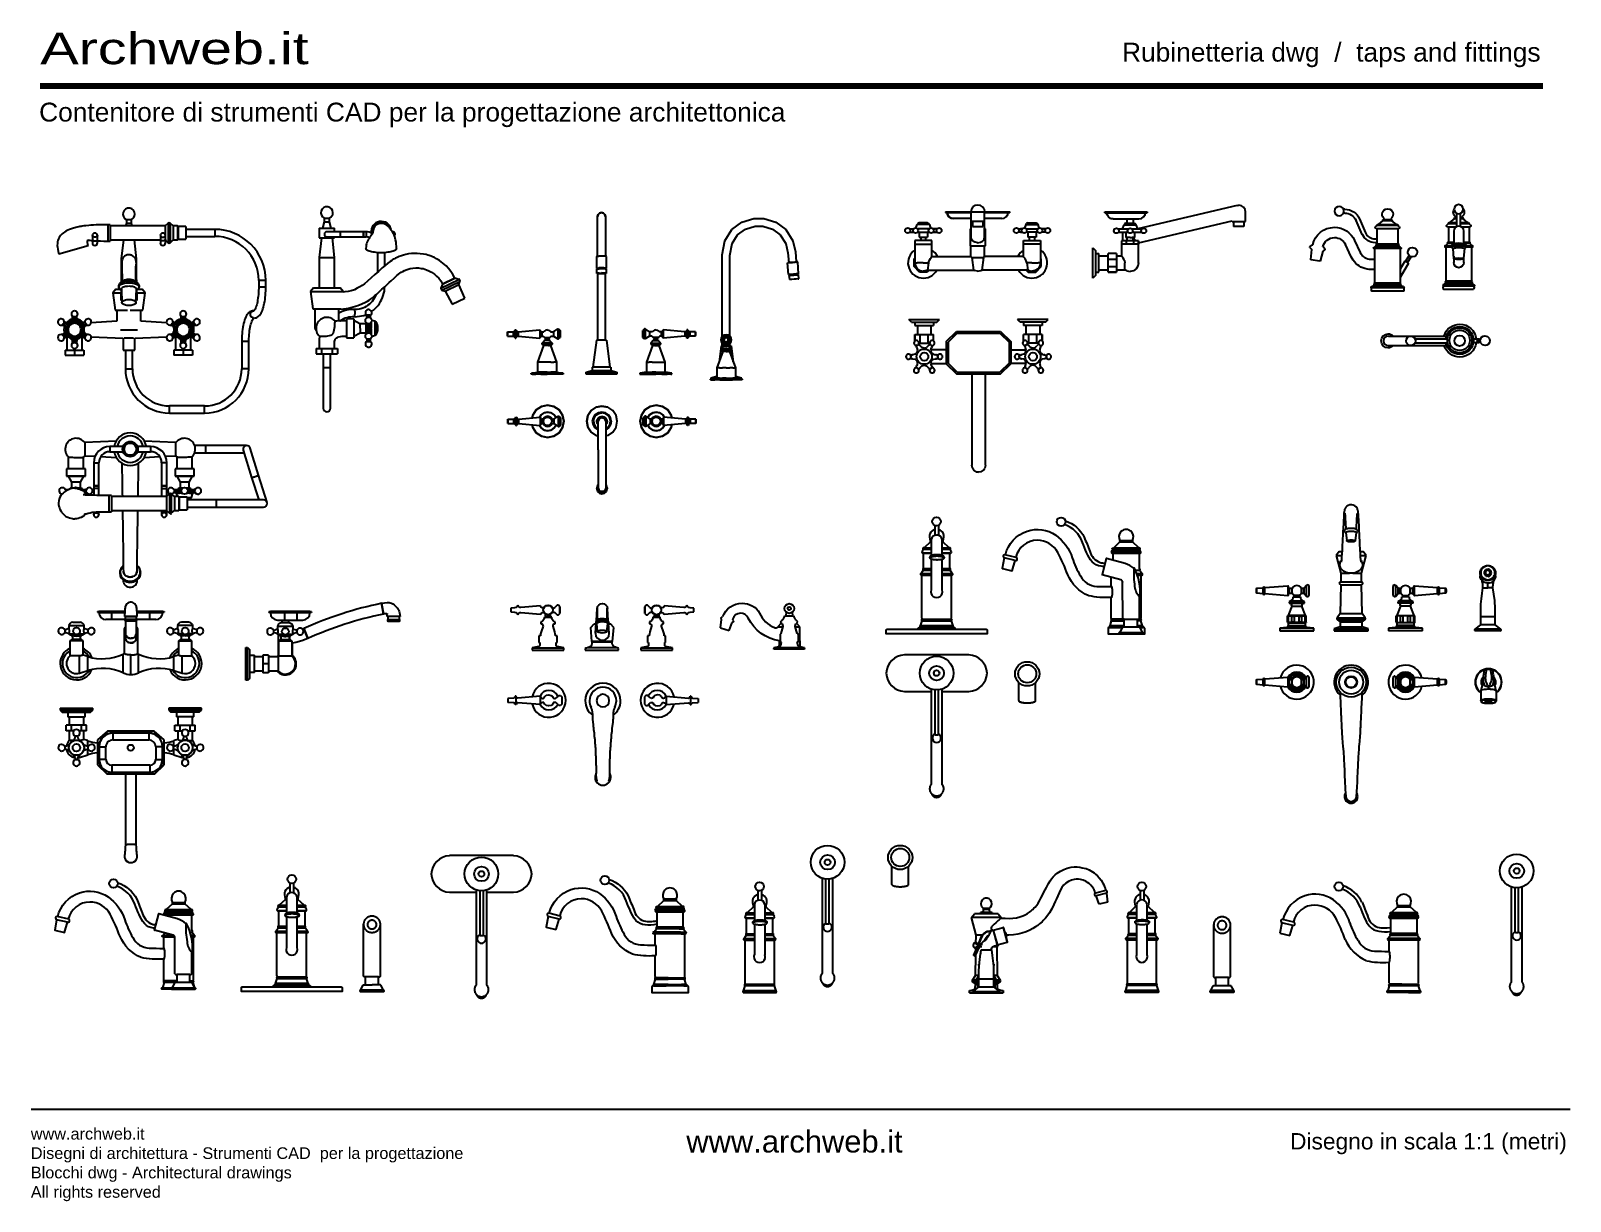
# Model space of a CAD drawing. Header units: millimetres. Extents: x 500 to 613, y 94 to 180.
import ezdxf

# ---------------------------------------------------------------- set-up
doc = ezdxf.new("R2010")
doc.units = ezdxf.units.MM
doc.layers.add('RUBINETTI', color=251, linetype='Continuous')
doc.layers.add('www.archweb.it - blocchi dwg', color=2, linetype='Continuous')
doc.styles.get("Standard").update_dxf_attribs({"font": 'arial.ttf'})

msp = doc.modelspace()

# ---------------------------------------------------------------- texts
at = {"color": 251}
msp.add_text('Disegno in scala 1:1 (metri)', height=1.199, dxfattribs=at).set_placement((592.5, 97.54))
at = {"color": 251, "insert": (499.79, 99.12), "char_height": 0.8564, "attachment_point": 1}
msp.add_mtext_dynamic_manual_height_columns('www.archweb.it\\PDisegni di architettura - Strumenti CAD  per la progettazione\\PBlocchi dwg - Architectural drawings\\PAll rights reserved', width=52.1267, gutter_width=12.5, heights=[0], dxfattribs=at)
at = {"layer": 'www.archweb.it - blocchi dwg', "color": 7, "width": 1.3}
msp.add_text('Archweb.it', height=2.331, dxfattribs=at).set_placement((500.49, 177.43))
at = {"layer": 'www.archweb.it - blocchi dwg', "color": 2}
msp.add_text('Rubinetteria dwg  /  taps and fittings', height=1.3877, dxfattribs=at).set_placement((580.13, 177.62))
at = {"layer": 'www.archweb.it - blocchi dwg', "color": 253}
msp.add_text('Contenitore di strumenti CAD per la progettazione architettonica', height=1.3877, dxfattribs=at).set_placement((500.4, 173.21))
at = {"layer": 'www.archweb.it - blocchi dwg'}
msp.add_text('www.archweb.it', height=1.6287, dxfattribs=at).set_placement((548.05, 97.31))

# ---------------------------------------------------------------- linework, layer by layer
at = {"layer": 'RUBINETTI', "linetype": 'ByBlock'}
for p, q in [((569.04, 166.75), (569, 166.56)), ((569.15, 166.92), (569.04, 166.75)), ((569.31, 167.02), (569.15, 166.92)), ((569.5, 167.06), (569.31, 167.02)), ((569.7, 167.02), (569.5, 167.06)), ((569.86, 166.92), (569.7, 167.02)), ((569.97, 166.75), (569.86, 166.92)), ((569.97, 166.75), (570, 166.56)), ((588.6, 167.03), (581.29, 165.3)), ((588.6, 167.03), (588.73, 167.05)), ((588.92, 167.01), (588.73, 167.05)), ((589.08, 166.9), (588.92, 167.01)), ((589.19, 166.74), (589.08, 166.9)), ((589.23, 166.55), (589.19, 166.74)), ((541.56, 166.36), (541.52, 166.22)), ((541.52, 166.22), (541.56, 166.36)), ((541.52, 165.97), (541.52, 166.22)), ((541.52, 165.49), (541.52, 165.97)), ((541.52, 164.76), (541.52, 165.49)), ((541.66, 166.46), (541.56, 166.36)), ((541.56, 166.36), (541.66, 166.46)), ((541.81, 166.5), (541.66, 166.46)), ((541.66, 166.46), (541.81, 166.5)), ((541.95, 166.46), (541.81, 166.5)), ((541.81, 166.5), (541.95, 166.46)), ((542.05, 166.36), (541.95, 166.46)), ((541.95, 166.46), (542.05, 166.36)), ((542.09, 166.22), (542.05, 166.36)), ((542.05, 166.36), (542.09, 166.22)), ((542.09, 166.22), (542.09, 165.97)), ((542.09, 165.97), (542.09, 165.49)), ((542.09, 165.49), (542.09, 164.76)), ((551.41, 165.25), (552.15, 165.8)), ((552.15, 165.8), (553.03, 166.07)), ((552.41, 165.29), (553.11, 165.51)), ((553.03, 166.07), (553.77, 166.07)), ((553.11, 165.51), (553.68, 165.51)), ((553.68, 165.51), (554.39, 165.29)), ((553.68, 165.51), (554.39, 165.29)), ((553.77, 166.07), (554.64, 165.8)), ((554.64, 165.8), (555.38, 165.25)), ((554.64, 165.8), (555.38, 165.25)), ((564.96, 165.37), (565.06, 165.63)), ((565.1, 165.69), (565.08, 165.63)), ((565.14, 165.73), (565.1, 165.69)), ((565.2, 165.75), (565.14, 165.73)), ((565.8, 165.75), (565.86, 165.73)), ((565.86, 165.73), (565.91, 165.69)), ((565.92, 165.63), (565.91, 165.69)), ((565.95, 165.63), (566.04, 165.37)), ((567.13, 166.56), (569, 166.56)), ((567.13, 166.56), (567.13, 166.5)), ((567.13, 166.56), (567.13, 166.5)), ((567.13, 166.5), (569, 166.5)), ((567.26, 166.5), (567.29, 166.36)), ((567.29, 166.36), (567.26, 166.5)), ((567.29, 166.36), (567.39, 166.2)), ((567.39, 166.2), (567.29, 166.36)), ((567.39, 166.2), (567.55, 166.1)), ((567.55, 166.1), (567.39, 166.2)), ((567.55, 166.1), (567.73, 166.06)), ((567.73, 166.06), (567.55, 166.1)), ((569, 166.06), (567.73, 166.06)), ((569, 166.56), (569, 165.86)), ((569, 166.56), (569, 165.86)), ((570, 165.86), (569, 165.86)), ((569, 165.86), (569, 164.72)), ((569.13, 165.86), (569.13, 165.49)), ((569.88, 165.86), (569.88, 165.49)), ((570, 166.56), (571.88, 166.56)), ((570, 166.56), (570, 166.56)), ((570, 166.56), (570, 166.56)), ((570, 166.5), (571.88, 166.5)), ((571.27, 166.06), (570, 166.06)), ((571.27, 166.06), (571.46, 166.1)), ((571.27, 166.06), (571.46, 166.1)), ((571.46, 166.1), (571.61, 166.2)), ((571.46, 166.1), (571.61, 166.2)), ((571.61, 166.2), (571.72, 166.36)), ((571.72, 166.36), (571.61, 166.2)), ((571.72, 166.36), (571.74, 166.5)), ((571.72, 166.36), (571.74, 166.5)), ((571.88, 166.56), (571.88, 166.5)), ((571.88, 166.5), (571.88, 166.56)), ((573.06, 165.63), (572.96, 165.37)), ((573.08, 165.63), (573.1, 165.69)), ((573.14, 165.73), (573.1, 165.69)), ((573.2, 165.75), (573.14, 165.73)), ((573.8, 165.75), (573.86, 165.73)), ((573.86, 165.73), (573.91, 165.69)), ((573.91, 165.69), (573.92, 165.63)), ((574.04, 165.37), (573.95, 165.63)), ((578.86, 166.55), (581.99, 166.55)), ((578.86, 166.49), (578.86, 166.55)), ((578.86, 166.55), (578.86, 166.49)), ((578.86, 166.49), (581.99, 166.49)), ((579, 166.49), (579.03, 166.34)), ((579.03, 166.34), (579, 166.49)), ((579.13, 166.19), (579.03, 166.34)), ((579.13, 166.19), (579.03, 166.34)), ((579.28, 166.08), (579.13, 166.19)), ((579.28, 166.08), (579.13, 166.19)), ((579.28, 166.08), (579.47, 166.05)), ((579.47, 166.05), (579.28, 166.08)), ((579.47, 166.05), (581.38, 166.05)), ((580.16, 165.3), (580.28, 165.61)), ((580.32, 165.67), (580.31, 165.61)), ((580.37, 165.71), (580.32, 165.67)), ((580.43, 165.73), (580.37, 165.71)), ((580.48, 166.05), (580.48, 165.73)), ((580.98, 165.73), (580.98, 166.05)), ((581.03, 165.73), (581.09, 165.71)), ((581.09, 165.71), (581.13, 165.67)), ((581.15, 165.61), (581.13, 165.67)), ((581.29, 165.3), (581.17, 165.61)), ((581.35, 164.29), (588.23, 165.89)), ((581.38, 166.05), (581.57, 166.08)), ((581.38, 166.05), (581.57, 166.08)), ((581.57, 166.08), (581.72, 166.19)), ((581.57, 166.08), (581.72, 166.19)), ((581.72, 166.19), (581.83, 166.34)), ((581.83, 166.34), (581.72, 166.19)), ((581.83, 166.34), (581.85, 166.49)), ((581.83, 166.34), (581.85, 166.49)), ((581.99, 166.49), (581.99, 166.55)), ((581.99, 166.55), (581.99, 166.49)), ((588.23, 165.89), (588.23, 165.85)), ((588.23, 165.85), (589.23, 165.85)), ((588.35, 165.85), (588.35, 165.47)), ((589.1, 165.85), (589.1, 165.47)), ((589.23, 165.85), (589.23, 166.55)), ((541.52, 164.02), (541.52, 164.76)), ((542.09, 164.76), (542.09, 164.02)), ((550.7, 163.39), (550.89, 164.43)), ((550.89, 164.43), (551.41, 165.25)), ((550.89, 164.43), (551.41, 165.25)), ((551.42, 164.23), (551.82, 164.87)), ((551.42, 164.23), (551.82, 164.87)), ((551.82, 164.87), (552.41, 165.29)), ((554.39, 165.29), (554.97, 164.87)), ((554.97, 164.87), (555.38, 164.23)), ((555.38, 165.25), (555.9, 164.43)), ((555.38, 165.25), (555.9, 164.43)), ((555.9, 164.43), (556.09, 163.62)), ((555.9, 164.43), (556.09, 163.62)), ((564.5, 165.31), (564.5, 165.29)), ((564.5, 165.31), (564.79, 165.31)), ((564.5, 165.09), (564.5, 165.06)), ((564.5, 165.06), (564.79, 165.06)), ((564.88, 164.44), (564.88, 162.81)), ((566.13, 164.44), (564.88, 164.44)), ((565.08, 165.31), (565.07, 165.31)), ((565.07, 165.06), (565.08, 165.06)), ((565.07, 165.06), (565.08, 165.06)), ((565.94, 165.31), (565.08, 165.31)), ((565.08, 165.06), (565.14, 165.06)), ((565.08, 165.06), (565.94, 165.06)), ((565.19, 165.06), (565.19, 164.69)), ((565.19, 164.69), (565.82, 164.69)), ((565.32, 164.69), (565.32, 164.44)), ((565.69, 164.44), (565.69, 164.69)), ((565.82, 165.06), (565.82, 164.69)), ((566.13, 163.27), (566.13, 164.44)), ((566.22, 165.31), (566.34, 165.31)), ((566.5, 165.31), (566.22, 165.31)), ((566.34, 165.06), (566.22, 165.06)), ((566.22, 165.06), (566.5, 165.06)), ((566.5, 165.29), (566.5, 165.31)), ((566.5, 165.06), (566.5, 165.09)), ((568.98, 165.31), (568.94, 165.31)), ((568.98, 165.31), (568.94, 165.31)), ((568.94, 165.31), (568.94, 164.06)), ((569, 165.31), (568.98, 165.31)), ((569, 165.31), (568.98, 165.31)), ((569.04, 164.54), (569, 164.72)), ((569.11, 164.45), (569.04, 164.54)), ((569.15, 164.41), (569.11, 164.45)), ((569.29, 164.33), (569.15, 164.41)), ((569.72, 164.33), (569.86, 164.41)), ((569.86, 164.41), (569.9, 164.45)), ((569.9, 164.45), (569.97, 164.54)), ((569.97, 164.54), (570, 164.72)), ((570, 165.31), (570.02, 165.31)), ((570.02, 165.31), (570, 165.31)), ((570.02, 165.31), (570.07, 165.31)), ((570.07, 165.31), (570.02, 165.31)), ((570.07, 164.06), (570.07, 165.31)), ((572.5, 165.29), (572.5, 165.31)), ((572.5, 165.31), (572.79, 165.31)), ((572.5, 165.06), (572.5, 165.09)), ((572.79, 165.06), (572.5, 165.06)), ((572.79, 165.31), (572.66, 165.31)), ((572.66, 165.06), (572.79, 165.06)), ((572.88, 163.27), (572.88, 164.44)), ((572.88, 164.44), (574.13, 164.44)), ((573.07, 165.31), (573.92, 165.31)), ((573.92, 165.06), (573.07, 165.06)), ((573.19, 165.06), (573.19, 164.69)), ((573.82, 164.69), (573.19, 164.69)), ((573.32, 164.44), (573.32, 164.69)), ((573.69, 164.69), (573.69, 164.44)), ((573.82, 165.06), (573.82, 164.69)), ((573.92, 165.06), (573.86, 165.06)), ((573.92, 165.31), (573.94, 165.31)), ((573.94, 165.06), (573.92, 165.06)), ((573.94, 165.06), (573.92, 165.06)), ((574.13, 164.44), (574.13, 162.81)), ((574.5, 165.31), (574.22, 165.31)), ((574.5, 165.06), (574.22, 165.06)), ((574.5, 165.31), (574.5, 165.29)), ((574.5, 165.09), (574.5, 165.06)), ((579.86, 165.3), (580.58, 165.3)), ((580.59, 165.05), (579.86, 165.05)), ((580.1, 164.42), (580.1, 164.17)), ((580.1, 164.42), (580.1, 164.17)), ((580.16, 165.05), (580.16, 164.42)), ((580.41, 165.05), (580.41, 164.67)), ((580.41, 164.67), (580.46, 164.67)), ((580.57, 164.67), (580.46, 164.67)), ((580.47, 164.17), (580.47, 164.42)), ((580.51, 164.42), (580.51, 164.67)), ((580.73, 164.67), (580.57, 164.67)), ((580.73, 164.67), (580.88, 164.67)), ((580.87, 165.3), (581.59, 165.3)), ((581.59, 165.05), (580.87, 165.05)), ((581, 164.67), (580.88, 164.67)), ((580.94, 164.42), (580.94, 164.67)), ((580.98, 164.42), (580.98, 164.17)), ((581.05, 164.53), (580.99, 164.67)), ((581.04, 164.67), (581, 164.67)), ((581.04, 165.05), (581.04, 164.67)), ((581.12, 164.43), (581.05, 164.53)), ((581.35, 164.17), (581.35, 164.42)), ((581.35, 164.42), (581.35, 164.17)), ((589.1, 165.47), (588.35, 165.47)), ((541.43, 163.27), (541.48, 163.29)), ((541.43, 163.27), (541.43, 162.4)), ((541.48, 163.29), (541.62, 163.3)), ((541.52, 163.29), (541.52, 164.02)), ((541.81, 163.3), (541.62, 163.3)), ((541.99, 163.3), (541.81, 163.3)), ((542.13, 163.29), (541.99, 163.3)), ((542.09, 164.02), (542.09, 163.29)), ((542.18, 163.27), (542.13, 163.29)), ((542.18, 162.4), (542.18, 163.27)), ((550.7, 157.38), (550.7, 163.39)), ((551.26, 163.34), (551.42, 164.23)), ((551.26, 157.38), (551.26, 163.34)), ((555.38, 164.23), (555.53, 163.55)), ((555.38, 164.23), (555.53, 163.55)), ((555.53, 163.55), (555.59, 162.82)), ((556.09, 163.62), (556.15, 162.87)), ((564.88, 164.19), (566.13, 164.19)), ((566.08, 163.21), (566.1, 163.23)), ((566.1, 163.23), (566.13, 163.27)), ((566.13, 163.27), (569, 163.27)), ((569, 163.27), (569, 164.06)), ((569, 163.27), (569.04, 163.23)), ((569.08, 163.19), (569.04, 163.23)), ((569.31, 164.32), (569.29, 164.33)), ((569.5, 164.29), (569.31, 164.32)), ((569.5, 164.29), (569.7, 164.32)), ((569.7, 164.32), (569.72, 164.33)), ((569.97, 163.23), (569.93, 163.19)), ((570, 163.27), (569.97, 163.23)), ((570, 163.27), (570, 164.06)), ((572.88, 163.27), (570, 163.27)), ((574.13, 164.19), (572.88, 164.19)), ((572.91, 163.23), (572.88, 163.27)), ((572.93, 163.21), (572.91, 163.23)), ((577.98, 163.92), (578.18, 163.72)), ((578.18, 163.49), (578.43, 163.49)), ((579.1, 163.3), (578.43, 163.3)), ((579.73, 163.49), (579.1, 163.49)), ((579.73, 163.49), (579.1, 163.49)), ((580.1, 163.3), (579.73, 163.3)), ((580.1, 164.17), (580.1, 163.3)), ((580.13, 163.26), (580.1, 163.3)), ((580.15, 163.24), (580.13, 163.26)), ((580.21, 163.15), (580.15, 163.24)), ((581.35, 162.8), (581.35, 164.17)), ((541.43, 162.4), (541.48, 162.42)), ((541.48, 162.38), (541.43, 162.4)), ((541.46, 162.34), (541.51, 162.35)), ((541.46, 162.03), (541.46, 162.34)), ((541.48, 162.42), (541.62, 162.43)), ((541.49, 162.38), (541.48, 162.38)), ((541.49, 162.4), (541.54, 162.41)), ((541.49, 162.4), (541.49, 162.35)), ((541.51, 162.35), (541.63, 162.36)), ((541.54, 162.41), (541.65, 162.42)), ((541.81, 162.43), (541.62, 162.43)), ((541.81, 162.37), (541.63, 162.36)), ((541.81, 162.43), (541.65, 162.42)), ((541.96, 162.42), (541.81, 162.43)), ((541.99, 162.43), (541.81, 162.43)), ((541.98, 162.36), (541.81, 162.37)), ((542.08, 162.41), (541.96, 162.42)), ((542.1, 162.35), (541.98, 162.36)), ((542.13, 162.42), (541.99, 162.43)), ((542.12, 162.4), (542.08, 162.41)), ((542.15, 162.34), (542.1, 162.35)), ((542.12, 162.35), (542.12, 162.4)), ((542.12, 162.38), (542.13, 162.38)), ((542.18, 162.4), (542.13, 162.42)), ((542.13, 162.38), (542.18, 162.4)), ((542.15, 162.34), (542.15, 162.03)), ((555.58, 161.94), (555.5, 162.81)), ((555.55, 162.81), (555.5, 162.81)), ((555.5, 162.81), (555.55, 162.81)), ((555.55, 162.81), (555.69, 162.82)), ((555.59, 162.82), (555.61, 162.82)), ((555.87, 162.84), (555.69, 162.82)), ((555.69, 162.82), (555.87, 162.84)), ((555.73, 162.83), (555.7, 162.82)), ((555.87, 162.84), (555.73, 162.83)), ((556.06, 162.86), (555.87, 162.84)), ((555.87, 162.84), (556.06, 162.86)), ((556.02, 162.85), (555.87, 162.84)), ((556.02, 162.85), (556.03, 162.85)), ((556.06, 162.86), (556.2, 162.87)), ((556.14, 162.86), (556.25, 162.87)), ((556.15, 162.87), (556.14, 162.86)), ((556.25, 162.87), (556.2, 162.87)), ((556.32, 162), (556.25, 162.87)), ((564.82, 163.1), (564.88, 163.16)), ((564.82, 162.53), (564.82, 163.1)), ((565.22, 162.13), (564.82, 162.53)), ((564.88, 162.81), (564.93, 162.58)), ((564.88, 162.81), (564.93, 162.81)), ((564.93, 162.81), (565.06, 162.81)), ((564.93, 162.58), (565.06, 162.37)), ((565.26, 162.81), (565.06, 162.81)), ((565.06, 162.37), (565.26, 162.24)), ((565.79, 162.13), (565.22, 162.13)), ((565.5, 162.81), (565.26, 162.81)), ((565.26, 162.24), (565.5, 162.19)), ((565.5, 162.81), (565.74, 162.81)), ((565.74, 162.24), (565.5, 162.19)), ((565.74, 162.81), (565.88, 162.81)), ((565.74, 162.24), (565.81, 162.27)), ((565.93, 162.27), (565.79, 162.13)), ((565.88, 162.81), (565.81, 162.27)), ((565.81, 162.27), (569.2, 162.27)), ((565.88, 162.81), (565.92, 162.96)), ((565.92, 162.96), (565.95, 163)), ((565.95, 163), (566.02, 163.12)), ((566.02, 163.12), (566.08, 163.21)), ((569.2, 162.27), (569.26, 162.24)), ((569.5, 162.19), (569.26, 162.24)), ((569.5, 162.19), (569.74, 162.24)), ((569.74, 162.24), (569.81, 162.27)), ((573.2, 162.27), (569.81, 162.27)), ((572.99, 163.12), (572.93, 163.21)), ((573.06, 163), (572.99, 163.12)), ((573.08, 162.96), (573.06, 163)), ((573.13, 162.81), (573.08, 162.96)), ((573.08, 162.27), (573.22, 162.13)), ((573.13, 162.81), (573.2, 162.27)), ((573.26, 162.81), (573.13, 162.81)), ((573.26, 162.24), (573.2, 162.27)), ((573.22, 162.13), (573.79, 162.13)), ((573.5, 162.81), (573.26, 162.81)), ((573.26, 162.24), (573.5, 162.19)), ((573.5, 162.81), (573.74, 162.81)), ((573.74, 162.24), (573.5, 162.19)), ((573.74, 162.81), (573.95, 162.81)), ((573.95, 162.37), (573.74, 162.24)), ((573.79, 162.13), (574.19, 162.53)), ((574.08, 162.81), (573.95, 162.81)), ((574.08, 162.58), (573.95, 162.37)), ((574.13, 162.81), (574.08, 162.58)), ((574.13, 162.81), (574.08, 162.81)), ((574.19, 163.1), (574.13, 163.16)), ((574.19, 162.53), (574.19, 163.1)), ((578.18, 162.11), (578.43, 162.11)), ((578.43, 162.3), (579.1, 162.3)), ((579.1, 163.08), (579.73, 163.08)), ((579.73, 162.51), (579.1, 162.51)), ((579.73, 162.11), (579.1, 162.11)), ((579.1, 162.11), (579.73, 162.11)), ((579.73, 162.3), (580.35, 162.3)), ((580.28, 163.03), (580.21, 163.15)), ((580.31, 162.99), (580.28, 163.03)), ((580.31, 162.99), (580.35, 162.8)), ((580.49, 162.22), (580.35, 162.3)), ((580.49, 162.22), (580.73, 162.17)), ((580.97, 162.22), (580.73, 162.17)), ((581.17, 162.36), (580.97, 162.22)), ((581.3, 162.56), (581.17, 162.36)), ((581.35, 162.8), (581.3, 162.56)), ((541.51, 162.04), (541.46, 162.03)), ((541.51, 162.01), (541.46, 162.03)), ((541.63, 162.05), (541.51, 162.04)), ((541.63, 162), (541.51, 162.01)), ((541.52, 162.01), (541.52, 157.12)), ((541.63, 162.05), (541.81, 162.06)), ((541.81, 162), (541.63, 162)), ((541.98, 162.05), (541.81, 162.06)), ((541.98, 162), (541.81, 162)), ((542.1, 162.04), (541.98, 162.05)), ((542.1, 162.01), (541.98, 162)), ((542.09, 157.12), (542.09, 162.01)), ((542.15, 162.03), (542.1, 162.04)), ((542.15, 162.03), (542.1, 162.01)), ((555.63, 161.94), (555.58, 161.94)), ((555.58, 161.94), (555.64, 161.94)), ((555.63, 161.94), (555.58, 161.94)), ((555.64, 161.94), (555.58, 161.94)), ((555.61, 161.88), (555.64, 161.57)), ((555.61, 161.88), (555.66, 161.88)), ((555.64, 161.88), (555.61, 161.88)), ((555.61, 161.88), (555.66, 161.88)), ((555.61, 161.88), (555.64, 161.88)), ((555.76, 161.95), (555.63, 161.94)), ((555.63, 161.94), (555.76, 161.95)), ((555.65, 161.94), (555.64, 161.94)), ((555.65, 161.94), (555.64, 161.94)), ((555.64, 161.88), (555.64, 161.94)), ((555.69, 161.88), (555.64, 161.88)), ((555.69, 161.88), (555.64, 161.88)), ((555.69, 161.57), (555.64, 161.57)), ((555.66, 161.88), (555.78, 161.89)), ((555.66, 161.88), (555.78, 161.89)), ((555.69, 161.88), (555.66, 161.88)), ((555.66, 161.88), (555.69, 161.88)), ((555.66, 161.88), (555.69, 161.88)), ((555.69, 161.88), (555.66, 161.88)), ((555.8, 161.89), (555.69, 161.88)), ((555.8, 161.89), (555.69, 161.88)), ((555.81, 161.58), (555.69, 161.57)), ((555.95, 161.97), (555.76, 161.95)), ((555.76, 161.95), (555.95, 161.97)), ((555.78, 161.89), (555.96, 161.91)), ((555.78, 161.89), (555.96, 161.91)), ((555.8, 161.89), (555.78, 161.89)), ((555.78, 161.89), (555.8, 161.89)), ((555.78, 161.89), (555.8, 161.89)), ((555.8, 161.89), (555.78, 161.89)), ((555.8, 161.89), (555.96, 161.91)), ((555.96, 161.91), (555.8, 161.89)), ((555.98, 161.6), (555.81, 161.58)), ((556.14, 161.99), (555.95, 161.97)), ((556.14, 161.99), (555.95, 161.97)), ((555.95, 161.97), (556.11, 161.98)), ((555.95, 161.97), (556.11, 161.98)), ((556.11, 161.92), (555.96, 161.91)), ((555.96, 161.91), (556.13, 161.92)), ((556.11, 161.92), (555.96, 161.91)), ((555.96, 161.91), (556.13, 161.92)), ((556.15, 161.61), (555.98, 161.6)), ((556.11, 161.98), (556.22, 161.99)), ((556.11, 161.98), (556.22, 161.99)), ((556.14, 161.99), (556.11, 161.98)), ((556.11, 161.98), (556.14, 161.99)), ((556.11, 161.98), (556.14, 161.99)), ((556.14, 161.99), (556.11, 161.98)), ((556.23, 161.93), (556.11, 161.92)), ((556.23, 161.93), (556.11, 161.92)), ((556.11, 161.92), (556.13, 161.92)), ((556.13, 161.92), (556.11, 161.92)), ((556.13, 161.92), (556.11, 161.92)), ((556.11, 161.92), (556.13, 161.92)), ((556.25, 161.93), (556.13, 161.92)), ((556.13, 161.92), (556.25, 161.93)), ((556.27, 162), (556.14, 161.99)), ((556.27, 162), (556.14, 161.99)), ((556.28, 161.62), (556.15, 161.61)), ((556.27, 162), (556.22, 161.99)), ((556.22, 161.99), (556.27, 162)), ((556.22, 161.99), (556.25, 161.99)), ((556.25, 161.99), (556.22, 161.99)), ((556.23, 161.93), (556.25, 161.93)), ((556.23, 161.93), (556.25, 161.93)), ((556.25, 161.93), (556.23, 161.93)), ((556.23, 161.93), (556.25, 161.93)), ((556.3, 161.94), (556.25, 161.93)), ((556.3, 161.94), (556.25, 161.93)), ((556.27, 161.93), (556.26, 162)), ((556.27, 161.93), (556.26, 162)), ((556.26, 162), (556.27, 162)), ((556.26, 162), (556.27, 162)), ((556.27, 162), (556.32, 162)), ((556.32, 162), (556.27, 162)), ((556.28, 161.62), (556.33, 161.63)), ((556.33, 161.63), (556.3, 161.94)), ((578.18, 161.87), (577.98, 161.67)), ((534.89, 157.73), (535.3, 157.73)), ((534.89, 157.73), (534.89, 157.72)), ((534.89, 157.72), (534.89, 157.73)), ((534.89, 157.72), (534.89, 157.68)), ((534.89, 157.68), (534.89, 157.72)), ((534.89, 157.68), (534.89, 157.63)), ((534.89, 157.63), (534.89, 157.68)), ((534.89, 157.63), (534.89, 157.57)), ((534.89, 157.57), (534.89, 157.63)), ((534.89, 157.57), (534.89, 157.51)), ((534.89, 157.51), (534.89, 157.57)), ((535.3, 157.73), (535.38, 157.75)), ((535.3, 157.72), (535.3, 157.73)), ((535.3, 157.72), (535.3, 157.68)), ((535.3, 157.68), (535.3, 157.63)), ((535.3, 157.63), (535.3, 157.57)), ((535.3, 157.57), (535.3, 157.51)), ((535.38, 157.75), (535.43, 157.81)), ((535.38, 157.74), (535.38, 157.75)), ((535.38, 157.74), (535.38, 157.7)), ((535.38, 157.7), (535.38, 157.64)), ((535.38, 157.64), (535.38, 157.57)), ((535.38, 157.57), (535.38, 157.51)), ((535.43, 157.81), (535.45, 157.88)), ((535.43, 157.79), (535.43, 157.81)), ((535.43, 157.79), (535.43, 157.74)), ((535.43, 157.74), (535.43, 157.66)), ((535.43, 157.66), (535.43, 157.57)), ((535.43, 157.57), (535.43, 157.49)), ((535.45, 157.86), (535.45, 157.88)), ((535.45, 157.88), (535.51, 157.88)), ((535.45, 157.86), (535.45, 157.79)), ((535.45, 157.79), (535.45, 157.69)), ((535.45, 157.69), (535.45, 157.57)), ((535.45, 157.57), (535.45, 157.46)), ((535.51, 157.88), (535.53, 157.81)), ((535.51, 157.88), (535.51, 157.86)), ((535.51, 157.86), (535.51, 157.79)), ((535.51, 157.79), (535.51, 157.69)), ((535.51, 157.69), (535.51, 157.57)), ((535.51, 157.57), (535.51, 157.46)), ((535.53, 157.81), (535.59, 157.75)), ((535.53, 157.81), (535.53, 157.79)), ((535.53, 157.79), (535.53, 157.74)), ((535.53, 157.74), (535.53, 157.66)), ((535.53, 157.66), (535.53, 157.57)), ((535.53, 157.57), (535.53, 157.49)), ((535.59, 157.75), (535.66, 157.73)), ((535.59, 157.75), (535.59, 157.74)), ((535.59, 157.74), (535.59, 157.7)), ((535.59, 157.7), (535.59, 157.64)), ((535.59, 157.64), (535.59, 157.57)), ((535.59, 157.57), (535.59, 157.51)), ((535.66, 157.73), (537.26, 157.88)), ((535.66, 157.73), (535.66, 157.72)), ((535.66, 157.72), (535.66, 157.68)), ((535.66, 157.68), (535.66, 157.63)), ((535.66, 157.63), (535.66, 157.57)), ((535.66, 157.57), (535.66, 157.51)), ((537.26, 157.88), (537.28, 157.81)), ((537.26, 157.86), (537.26, 157.88)), ((537.26, 157.86), (537.26, 157.79)), ((537.26, 157.79), (537.26, 157.69)), ((537.26, 157.69), (537.26, 157.57)), ((537.26, 157.57), (537.26, 157.46)), ((537.28, 157.81), (537.34, 157.75)), ((537.28, 157.81), (537.28, 157.79)), ((537.28, 157.79), (537.28, 157.74)), ((537.28, 157.74), (537.28, 157.66)), ((537.28, 157.66), (537.28, 157.57)), ((537.28, 157.57), (537.28, 157.49)), ((537.34, 157.75), (537.41, 157.73)), ((537.34, 157.75), (537.34, 157.74)), ((537.34, 157.74), (537.34, 157.7)), ((537.34, 157.7), (537.34, 157.64)), ((537.34, 157.64), (537.34, 157.57)), ((537.34, 157.57), (537.34, 157.51)), ((537.41, 157.73), (537.55, 157.73)), ((537.41, 157.73), (537.41, 157.72)), ((537.41, 157.72), (537.41, 157.68)), ((537.41, 157.68), (537.41, 157.63)), ((537.41, 157.63), (537.41, 157.57)), ((537.41, 157.57), (537.41, 157.51)), ((537.56, 157.75), (537.55, 157.73)), ((537.63, 157.81), (537.56, 157.75)), ((537.71, 157.86), (537.63, 157.81)), ((537.81, 157.87), (537.71, 157.86)), ((537.81, 157.87), (537.9, 157.86)), ((537.9, 157.86), (537.98, 157.81)), ((537.98, 157.81), (538.05, 157.75)), ((538.05, 157.75), (538.06, 157.73)), ((538.06, 157.73), (538.27, 157.73)), ((538.27, 157.73), (538.58, 157.94)), ((538.27, 157.72), (538.27, 157.73)), ((538.27, 157.72), (538.27, 157.68)), ((538.27, 157.68), (538.27, 157.63)), ((538.27, 157.63), (538.27, 157.57)), ((538.27, 157.57), (538.27, 157.51)), ((538.58, 157.94), (538.64, 157.94)), ((538.58, 157.92), (538.58, 157.94)), ((538.58, 157.92), (538.58, 157.84)), ((538.58, 157.84), (538.58, 157.72)), ((538.58, 157.72), (538.58, 157.57)), ((538.58, 157.57), (538.58, 157.43)), ((538.64, 157.94), (538.76, 157.82)), ((538.64, 157.94), (538.64, 157.92)), ((538.64, 157.92), (538.64, 157.84)), ((538.64, 157.84), (538.64, 157.72)), ((538.64, 157.72), (538.64, 157.57)), ((538.64, 157.57), (538.64, 157.43)), ((538.76, 157.81), (538.76, 157.82)), ((538.76, 157.82), (538.76, 157.81)), ((538.76, 157.81), (538.76, 157.75)), ((538.76, 157.75), (538.76, 157.81)), ((538.76, 157.75), (538.76, 157.67)), ((538.76, 157.67), (538.76, 157.75)), ((538.76, 157.67), (538.76, 157.57)), ((538.76, 157.57), (538.76, 157.67)), ((538.76, 157.57), (538.76, 157.48)), ((538.76, 157.48), (538.76, 157.57)), ((544.97, 157.94), (544.85, 157.82)), ((544.85, 157.81), (544.85, 157.82)), ((544.85, 157.82), (544.85, 157.81)), ((544.85, 157.81), (544.85, 157.75)), ((544.85, 157.75), (544.85, 157.81)), ((544.85, 157.75), (544.85, 157.67)), ((544.85, 157.67), (544.85, 157.75)), ((544.85, 157.67), (544.85, 157.57)), ((544.85, 157.57), (544.85, 157.67)), ((544.85, 157.57), (544.85, 157.48)), ((544.85, 157.48), (544.85, 157.57)), ((545.03, 157.94), (544.97, 157.94)), ((544.97, 157.94), (544.97, 157.92)), ((544.97, 157.92), (544.97, 157.84)), ((544.97, 157.84), (544.97, 157.72)), ((544.97, 157.72), (544.97, 157.57)), ((544.97, 157.57), (544.97, 157.43)), ((545.34, 157.73), (545.03, 157.94)), ((545.03, 157.92), (545.03, 157.94)), ((545.03, 157.92), (545.03, 157.84)), ((545.03, 157.84), (545.03, 157.72)), ((545.03, 157.72), (545.03, 157.57)), ((545.03, 157.57), (545.03, 157.43)), ((545.55, 157.73), (545.34, 157.73)), ((545.34, 157.72), (545.34, 157.73)), ((545.34, 157.72), (545.34, 157.68)), ((545.34, 157.68), (545.34, 157.63)), ((545.34, 157.63), (545.34, 157.57)), ((545.34, 157.57), (545.34, 157.51)), ((545.56, 157.75), (545.55, 157.73)), ((545.63, 157.81), (545.56, 157.75)), ((545.71, 157.86), (545.63, 157.81)), ((545.81, 157.87), (545.71, 157.86)), ((545.81, 157.87), (545.9, 157.86)), ((545.9, 157.86), (545.99, 157.81)), ((545.99, 157.81), (546.05, 157.75)), ((546.05, 157.75), (546.06, 157.73)), ((546.2, 157.73), (546.06, 157.73)), ((546.27, 157.75), (546.2, 157.73)), ((546.2, 157.73), (546.2, 157.72)), ((546.2, 157.72), (546.2, 157.68)), ((546.2, 157.68), (546.2, 157.63)), ((546.2, 157.63), (546.2, 157.57)), ((546.2, 157.57), (546.2, 157.51)), ((546.33, 157.81), (546.27, 157.75)), ((546.27, 157.75), (546.27, 157.74)), ((546.27, 157.74), (546.27, 157.7)), ((546.27, 157.7), (546.27, 157.64)), ((546.27, 157.64), (546.27, 157.57)), ((546.27, 157.57), (546.27, 157.51)), ((546.35, 157.88), (546.33, 157.81)), ((546.33, 157.81), (546.33, 157.79)), ((546.33, 157.79), (546.33, 157.74)), ((546.33, 157.74), (546.33, 157.66)), ((546.33, 157.66), (546.33, 157.57)), ((546.33, 157.57), (546.33, 157.49)), ((547.95, 157.73), (546.35, 157.88)), ((546.35, 157.86), (546.35, 157.88)), ((546.35, 157.86), (546.35, 157.79)), ((546.35, 157.79), (546.35, 157.69)), ((546.35, 157.69), (546.35, 157.57)), ((546.35, 157.57), (546.35, 157.46)), ((548.02, 157.75), (547.95, 157.73)), ((547.95, 157.73), (547.95, 157.72)), ((547.95, 157.72), (547.95, 157.68)), ((547.95, 157.68), (547.95, 157.63)), ((547.95, 157.63), (547.95, 157.57)), ((547.95, 157.57), (547.95, 157.51)), ((548.08, 157.81), (548.02, 157.75)), ((548.02, 157.75), (548.02, 157.74)), ((548.02, 157.74), (548.02, 157.7)), ((548.02, 157.7), (548.02, 157.64)), ((548.02, 157.64), (548.02, 157.57)), ((548.02, 157.57), (548.02, 157.51)), ((548.1, 157.88), (548.08, 157.81)), ((548.08, 157.81), (548.08, 157.79)), ((548.08, 157.79), (548.08, 157.74)), ((548.08, 157.74), (548.08, 157.66)), ((548.08, 157.66), (548.08, 157.57)), ((548.08, 157.57), (548.08, 157.49)), ((548.1, 157.88), (548.1, 157.86)), ((548.16, 157.88), (548.1, 157.88)), ((548.1, 157.86), (548.1, 157.79)), ((548.1, 157.79), (548.1, 157.69)), ((548.1, 157.69), (548.1, 157.57)), ((548.1, 157.57), (548.1, 157.46)), ((548.18, 157.81), (548.16, 157.88)), ((548.16, 157.86), (548.16, 157.88)), ((548.16, 157.86), (548.16, 157.79)), ((548.16, 157.79), (548.16, 157.69)), ((548.16, 157.69), (548.16, 157.57)), ((548.16, 157.57), (548.16, 157.46)), ((548.24, 157.75), (548.18, 157.81)), ((548.18, 157.79), (548.18, 157.81)), ((548.18, 157.79), (548.18, 157.74)), ((548.18, 157.74), (548.18, 157.66)), ((548.18, 157.66), (548.18, 157.57)), ((548.18, 157.57), (548.18, 157.49)), ((548.31, 157.73), (548.24, 157.75)), ((548.24, 157.74), (548.24, 157.75)), ((548.24, 157.74), (548.24, 157.7)), ((548.24, 157.7), (548.24, 157.64)), ((548.24, 157.64), (548.24, 157.57)), ((548.24, 157.57), (548.24, 157.51)), ((548.72, 157.73), (548.31, 157.73)), ((548.31, 157.72), (548.31, 157.73)), ((548.31, 157.72), (548.31, 157.68)), ((548.31, 157.68), (548.31, 157.63)), ((548.31, 157.63), (548.31, 157.57)), ((548.31, 157.57), (548.31, 157.51)), ((548.72, 157.73), (548.72, 157.72)), ((548.72, 157.72), (548.72, 157.73)), ((548.72, 157.72), (548.72, 157.68)), ((548.72, 157.68), (548.72, 157.72)), ((548.72, 157.68), (548.72, 157.63)), ((548.72, 157.63), (548.72, 157.68)), ((548.72, 157.63), (548.72, 157.57)), ((548.72, 157.57), (548.72, 157.63)), ((548.72, 157.57), (548.72, 157.51)), ((548.72, 157.51), (548.72, 157.57)), ((564.44, 158.64), (566.69, 158.64)), ((564.64, 158.44), (564.44, 158.64)), ((564.64, 158.44), (566.49, 158.44)), ((564.88, 158.44), (564.88, 158.19)), ((564.88, 158.19), (566.26, 158.19)), ((565.07, 158.19), (565.07, 157.52)), ((566.07, 157.52), (566.07, 158.19)), ((566.26, 158.44), (566.26, 158.19)), ((566.49, 158.44), (566.69, 158.64)), ((567.19, 157.01), (567.94, 157.76)), ((568, 157.63), (567.32, 156.96)), ((567.94, 157.76), (571.19, 157.76)), ((568, 157.63), (571.14, 157.63)), ((571.14, 157.63), (571.82, 156.96)), ((571.19, 157.76), (571.94, 157.01)), ((574.69, 158.64), (572.44, 158.64)), ((572.64, 158.44), (572.44, 158.64)), ((574.49, 158.44), (572.64, 158.44)), ((572.88, 158.44), (572.88, 158.19)), ((574.26, 158.19), (572.88, 158.19)), ((573.07, 157.52), (573.07, 158.19)), ((574.07, 158.19), (574.07, 157.52)), ((574.26, 158.44), (574.26, 158.19)), ((574.49, 158.44), (574.69, 158.64)), ((534.89, 157.46), (534.89, 157.51)), ((534.89, 157.46), (534.89, 157.43)), ((534.89, 157.43), (534.89, 157.46)), ((534.89, 157.42), (534.89, 157.43)), ((534.89, 157.42), (535.3, 157.42)), ((535.3, 157.51), (535.3, 157.46)), ((535.3, 157.46), (535.3, 157.43)), ((535.3, 157.43), (535.3, 157.42)), ((535.3, 157.42), (535.38, 157.4)), ((535.38, 157.51), (535.38, 157.45)), ((535.38, 157.45), (535.38, 157.41)), ((535.38, 157.41), (535.38, 157.4)), ((535.38, 157.4), (535.43, 157.34)), ((535.43, 157.49), (535.43, 157.41)), ((535.43, 157.41), (535.43, 157.36)), ((535.43, 157.36), (535.43, 157.34)), ((535.43, 157.34), (535.45, 157.27)), ((535.45, 157.46), (535.45, 157.36)), ((535.45, 157.36), (535.45, 157.29)), ((535.45, 157.29), (535.45, 157.27)), ((535.45, 157.27), (535.51, 157.27)), ((535.51, 157.46), (535.51, 157.36)), ((535.51, 157.36), (535.51, 157.29)), ((535.51, 157.27), (535.53, 157.34)), ((535.51, 157.29), (535.51, 157.27)), ((535.53, 157.49), (535.53, 157.41)), ((535.53, 157.41), (535.53, 157.36)), ((535.53, 157.34), (535.59, 157.4)), ((535.53, 157.36), (535.53, 157.34)), ((535.59, 157.51), (535.59, 157.45)), ((535.59, 157.45), (535.59, 157.41)), ((535.59, 157.4), (535.66, 157.42)), ((535.59, 157.41), (535.59, 157.4)), ((535.66, 157.51), (535.66, 157.46)), ((535.66, 157.46), (535.66, 157.43)), ((535.66, 157.43), (535.66, 157.42)), ((535.66, 157.42), (537.26, 157.27)), ((537.12, 155.5), (537.56, 156.71)), ((537.26, 157.46), (537.26, 157.36)), ((537.26, 157.36), (537.26, 157.29)), ((537.26, 157.27), (537.28, 157.34)), ((537.26, 157.29), (537.26, 157.27)), ((537.28, 157.49), (537.28, 157.41)), ((537.28, 157.41), (537.28, 157.36)), ((537.28, 157.34), (537.34, 157.4)), ((537.28, 157.36), (537.28, 157.34)), ((537.34, 157.51), (537.34, 157.45)), ((537.34, 157.45), (537.34, 157.41)), ((537.34, 157.4), (537.41, 157.42)), ((537.34, 157.41), (537.34, 157.4)), ((537.41, 157.51), (537.41, 157.46)), ((537.41, 157.46), (537.41, 157.43)), ((537.41, 157.43), (537.41, 157.42)), ((537.41, 157.42), (537.53, 157.42)), ((537.43, 156.9), (537.62, 157.08)), ((537.43, 156.83), (537.43, 156.9)), ((537.43, 156.9), (537.46, 156.9)), ((537.43, 156.83), (537.46, 156.83)), ((537.56, 156.71), (537.43, 156.83)), ((537.54, 156.9), (537.46, 156.9)), ((537.54, 156.83), (537.46, 156.83)), ((537.53, 157.42), (537.54, 157.39)), ((537.54, 157.39), (537.6, 157.32)), ((537.66, 156.9), (537.54, 156.9)), ((537.66, 156.83), (537.54, 156.83)), ((537.56, 156.71), (537.58, 156.71)), ((537.63, 156.71), (537.58, 156.71)), ((537.6, 157.32), (537.68, 157.27)), ((537.62, 157.32), (537.6, 157.32)), ((537.62, 157.32), (537.66, 157.32)), ((537.63, 157.15), (537.62, 157.15)), ((537.62, 157.15), (537.62, 157.08)), ((537.62, 157.15), (537.63, 157.15)), ((537.62, 157.08), (537.63, 157.08)), ((537.67, 157.15), (537.63, 157.15)), ((537.63, 157.15), (537.67, 157.15)), ((537.67, 157.08), (537.63, 157.08)), ((537.71, 156.71), (537.63, 156.71)), ((537.66, 157.32), (537.73, 157.32)), ((537.81, 156.9), (537.66, 156.9)), ((537.81, 156.83), (537.66, 156.83)), ((537.73, 157.15), (537.67, 157.15)), ((537.67, 157.15), (537.73, 157.15)), ((537.73, 157.08), (537.67, 157.08)), ((537.68, 157.15), (537.68, 157.27)), ((537.68, 157.27), (537.69, 157.27)), ((537.69, 157.27), (537.72, 157.27)), ((537.81, 156.71), (537.71, 156.71)), ((537.72, 157.27), (537.76, 157.27)), ((537.73, 157.32), (537.81, 157.32)), ((537.81, 157.15), (537.73, 157.15)), ((537.73, 157.15), (537.81, 157.15)), ((537.81, 157.08), (537.73, 157.08)), ((537.76, 157.27), (537.81, 157.27)), ((537.81, 157.32), (537.88, 157.32)), ((537.81, 157.27), (537.85, 157.27)), ((537.88, 157.15), (537.81, 157.15)), ((537.81, 157.15), (537.88, 157.15)), ((537.88, 157.08), (537.81, 157.08)), ((537.95, 156.9), (537.81, 156.9)), ((537.95, 156.83), (537.81, 156.83)), ((537.9, 156.71), (537.81, 156.71)), ((537.85, 157.27), (537.89, 157.27)), ((537.88, 157.32), (537.95, 157.32)), ((537.94, 157.15), (537.88, 157.15)), ((537.88, 157.15), (537.94, 157.15)), ((537.94, 157.08), (537.88, 157.08)), ((537.89, 157.27), (537.92, 157.27)), ((537.9, 156.71), (537.98, 156.71)), ((537.92, 157.27), (537.93, 157.27)), ((538.01, 157.32), (537.93, 157.27)), ((537.93, 157.27), (537.93, 157.15)), ((537.98, 157.15), (537.94, 157.15)), ((537.94, 157.15), (537.98, 157.15)), ((537.94, 157.08), (537.98, 157.08)), ((537.95, 157.32), (538, 157.32)), ((538.07, 156.9), (537.95, 156.9)), ((538.07, 156.83), (537.95, 156.83)), ((537.99, 157.15), (537.98, 157.15)), ((537.98, 157.15), (537.99, 157.15)), ((537.99, 157.08), (537.98, 157.08)), ((538.04, 156.71), (537.98, 156.71)), ((537.99, 157.15), (537.99, 157.08)), ((537.99, 157.08), (538.18, 156.9)), ((538, 157.32), (538.01, 157.32)), ((538.07, 157.39), (538.01, 157.32)), ((538.06, 156.71), (538.04, 156.71)), ((538.18, 156.83), (538.06, 156.71)), ((538.06, 156.71), (538.49, 155.5)), ((538.08, 157.42), (538.07, 157.39)), ((538.07, 156.9), (538.15, 156.9)), ((538.07, 156.83), (538.15, 156.83)), ((538.08, 157.42), (538.27, 157.42)), ((538.18, 156.9), (538.15, 156.9)), ((538.18, 156.83), (538.15, 156.83)), ((538.18, 156.9), (538.18, 156.83)), ((538.27, 157.51), (538.27, 157.46)), ((538.27, 157.46), (538.27, 157.43)), ((538.27, 157.43), (538.27, 157.42)), ((538.27, 157.42), (538.58, 157.2)), ((538.58, 157.43), (538.58, 157.31)), ((538.58, 157.31), (538.58, 157.23)), ((538.58, 157.23), (538.58, 157.2)), ((538.58, 157.2), (538.64, 157.2)), ((538.64, 157.43), (538.64, 157.31)), ((538.64, 157.2), (538.76, 157.32)), ((538.64, 157.31), (538.64, 157.23)), ((538.64, 157.23), (538.64, 157.2)), ((538.76, 157.48), (538.76, 157.4)), ((538.76, 157.4), (538.76, 157.48)), ((538.76, 157.4), (538.76, 157.34)), ((538.76, 157.34), (538.76, 157.4)), ((538.76, 157.34), (538.76, 157.32)), ((538.76, 157.32), (538.76, 157.34)), ((541.43, 157.12), (541.18, 155.12)), ((541.46, 157.12), (541.43, 157.12)), ((541.46, 157.12), (541.43, 157.12)), ((541.54, 157.12), (541.46, 157.12)), ((541.54, 157.12), (541.46, 157.12)), ((541.66, 157.12), (541.54, 157.12)), ((541.66, 157.12), (541.54, 157.12)), ((541.81, 157.12), (541.66, 157.12)), ((541.81, 157.12), (541.66, 157.12)), ((541.95, 157.12), (541.81, 157.12)), ((541.95, 157.12), (541.81, 157.12)), ((542.07, 157.12), (541.95, 157.12)), ((542.07, 157.12), (541.95, 157.12)), ((542.15, 157.12), (542.07, 157.12)), ((542.15, 157.12), (542.07, 157.12)), ((542.18, 157.12), (542.15, 157.12)), ((542.15, 157.12), (542.18, 157.12)), ((542.18, 157.12), (542.43, 155.12)), ((544.85, 157.48), (544.85, 157.4)), ((544.85, 157.4), (544.85, 157.48)), ((544.85, 157.4), (544.85, 157.34)), ((544.85, 157.34), (544.85, 157.4)), ((544.85, 157.34), (544.85, 157.32)), ((544.85, 157.32), (544.85, 157.34)), ((544.97, 157.2), (544.85, 157.32)), ((544.97, 157.43), (544.97, 157.31)), ((544.97, 157.31), (544.97, 157.23)), ((544.97, 157.23), (544.97, 157.2)), ((545.03, 157.2), (544.97, 157.2)), ((545.03, 157.43), (545.03, 157.31)), ((545.34, 157.42), (545.03, 157.2)), ((545.03, 157.31), (545.03, 157.23)), ((545.03, 157.23), (545.03, 157.2)), ((545.56, 156.71), (545.12, 155.5)), ((545.34, 157.51), (545.34, 157.46)), ((545.34, 157.46), (545.34, 157.43)), ((545.34, 157.43), (545.34, 157.42)), ((545.53, 157.42), (545.34, 157.42)), ((545.62, 157.08), (545.43, 156.9)), ((545.43, 156.9), (545.43, 156.83)), ((545.43, 156.9), (545.46, 156.9)), ((545.43, 156.83), (545.56, 156.71)), ((545.43, 156.83), (545.46, 156.83)), ((545.54, 156.9), (545.46, 156.9)), ((545.54, 156.83), (545.46, 156.83)), ((545.53, 157.42), (545.54, 157.39)), ((545.54, 157.39), (545.6, 157.32)), ((545.54, 156.9), (545.66, 156.9)), ((545.54, 156.83), (545.66, 156.83)), ((545.56, 156.71), (545.58, 156.71)), ((545.58, 156.71), (545.63, 156.71)), ((545.62, 157.32), (545.6, 157.32)), ((545.6, 157.32), (545.68, 157.27)), ((545.66, 157.32), (545.62, 157.32)), ((545.62, 157.15), (545.63, 157.15)), ((545.63, 157.15), (545.62, 157.15)), ((545.62, 157.15), (545.62, 157.08)), ((545.62, 157.08), (545.63, 157.08)), ((545.63, 157.15), (545.67, 157.15)), ((545.67, 157.15), (545.63, 157.15)), ((545.67, 157.08), (545.63, 157.08)), ((545.71, 156.71), (545.63, 156.71)), ((545.73, 157.32), (545.66, 157.32)), ((545.66, 156.9), (545.81, 156.9)), ((545.66, 156.83), (545.81, 156.83)), ((545.67, 157.15), (545.74, 157.15)), ((545.74, 157.15), (545.67, 157.15)), ((545.67, 157.08), (545.74, 157.08)), ((545.68, 157.27), (545.68, 157.15)), ((545.69, 157.27), (545.68, 157.27)), ((545.72, 157.27), (545.69, 157.27)), ((545.71, 156.71), (545.81, 156.71)), ((545.76, 157.27), (545.72, 157.27)), ((545.81, 157.32), (545.73, 157.32)), ((545.74, 157.15), (545.81, 157.15)), ((545.81, 157.15), (545.74, 157.15)), ((545.74, 157.08), (545.81, 157.08)), ((545.81, 157.27), (545.76, 157.27)), ((545.89, 157.32), (545.81, 157.32)), ((545.85, 157.27), (545.81, 157.27)), ((545.81, 157.15), (545.88, 157.15)), ((545.88, 157.15), (545.81, 157.15)), ((545.81, 157.08), (545.88, 157.08)), ((545.81, 156.9), (545.95, 156.9)), ((545.81, 156.83), (545.95, 156.83)), ((545.81, 156.71), (545.9, 156.71)), ((545.9, 157.27), (545.85, 157.27)), ((545.88, 157.15), (545.94, 157.15)), ((545.94, 157.15), (545.88, 157.15)), ((545.88, 157.08), (545.94, 157.08)), ((545.95, 157.32), (545.89, 157.32)), ((545.92, 157.27), (545.9, 157.27)), ((545.9, 156.71), (545.98, 156.71)), ((545.93, 157.27), (545.92, 157.27)), ((546.01, 157.32), (545.93, 157.27)), ((545.93, 157.15), (545.93, 157.27)), ((545.94, 157.15), (545.98, 157.15)), ((545.98, 157.15), (545.94, 157.15)), ((545.94, 157.08), (545.98, 157.08)), ((546, 157.32), (545.95, 157.32)), ((545.95, 156.9), (546.07, 156.9)), ((545.95, 156.83), (546.07, 156.83)), ((545.98, 157.15), (545.99, 157.15)), ((545.99, 157.15), (545.98, 157.15)), ((545.99, 157.08), (545.98, 157.08)), ((545.98, 156.71), (546.04, 156.71)), ((545.99, 157.15), (545.99, 157.08)), ((546.18, 156.9), (545.99, 157.08)), ((546, 157.32), (546.01, 157.32)), ((546.07, 157.39), (546.01, 157.32)), ((546.06, 156.71), (546.04, 156.71)), ((546.06, 156.71), (546.18, 156.83)), ((546.49, 155.5), (546.06, 156.71)), ((546.08, 157.42), (546.07, 157.39)), ((546.07, 156.9), (546.15, 156.9)), ((546.07, 156.83), (546.15, 156.83)), ((546.2, 157.42), (546.08, 157.42)), ((546.18, 156.9), (546.15, 156.9)), ((546.18, 156.83), (546.15, 156.83)), ((546.18, 156.83), (546.18, 156.9)), ((546.2, 157.51), (546.2, 157.46)), ((546.2, 157.46), (546.2, 157.43)), ((546.2, 157.43), (546.2, 157.42)), ((546.27, 157.4), (546.2, 157.42)), ((546.27, 157.51), (546.27, 157.45)), ((546.27, 157.45), (546.27, 157.41)), ((546.27, 157.41), (546.27, 157.4)), ((546.33, 157.34), (546.27, 157.4)), ((546.33, 157.49), (546.33, 157.41)), ((546.33, 157.41), (546.33, 157.36)), ((546.33, 157.36), (546.33, 157.34)), ((546.35, 157.27), (546.33, 157.34)), ((546.35, 157.46), (546.35, 157.36)), ((547.95, 157.42), (546.35, 157.27)), ((546.35, 157.36), (546.35, 157.29)), ((546.35, 157.29), (546.35, 157.27)), ((547.95, 157.51), (547.95, 157.46)), ((547.95, 157.46), (547.95, 157.43)), ((547.95, 157.43), (547.95, 157.42)), ((548.02, 157.4), (547.95, 157.42)), ((548.02, 157.51), (548.02, 157.45)), ((548.02, 157.45), (548.02, 157.41)), ((548.02, 157.41), (548.02, 157.4)), ((548.08, 157.34), (548.02, 157.4)), ((548.08, 157.49), (548.08, 157.41)), ((548.08, 157.41), (548.08, 157.36)), ((548.08, 157.36), (548.08, 157.34)), ((548.1, 157.27), (548.08, 157.34)), ((548.1, 157.46), (548.1, 157.36)), ((548.1, 157.36), (548.1, 157.29)), ((548.1, 157.29), (548.1, 157.27)), ((548.16, 157.27), (548.1, 157.27)), ((548.16, 157.46), (548.16, 157.36)), ((548.16, 157.36), (548.16, 157.29)), ((548.18, 157.34), (548.16, 157.27)), ((548.16, 157.29), (548.16, 157.27)), ((548.18, 157.49), (548.18, 157.41)), ((548.18, 157.41), (548.18, 157.36)), ((548.24, 157.4), (548.18, 157.34)), ((548.18, 157.36), (548.18, 157.34)), ((548.24, 157.51), (548.24, 157.45)), ((548.24, 157.45), (548.24, 157.41)), ((548.31, 157.42), (548.24, 157.4)), ((548.24, 157.41), (548.24, 157.4)), ((548.31, 157.51), (548.31, 157.46)), ((548.31, 157.46), (548.31, 157.43)), ((548.31, 157.43), (548.31, 157.42)), ((548.72, 157.42), (548.31, 157.42)), ((548.72, 157.46), (548.72, 157.51)), ((548.72, 157.46), (548.72, 157.43)), ((548.72, 157.43), (548.72, 157.46)), ((548.72, 157.42), (548.72, 157.43)), ((550.61, 156.69), (550.46, 155.53)), ((550.61, 157.14), (550.64, 157.29)), ((550.64, 157.29), (550.61, 157.14)), ((550.64, 157), (550.61, 157.14)), ((550.61, 157.14), (550.64, 157)), ((550.64, 156.69), (550.61, 156.69)), ((550.64, 156.69), (550.61, 156.69)), ((550.8, 156.65), (550.61, 156.47)), ((550.61, 156.47), (550.61, 156.4)), ((550.64, 156.47), (550.61, 156.47)), ((550.64, 157.29), (550.72, 157.41)), ((550.72, 157.41), (550.64, 157.29)), ((550.72, 156.88), (550.64, 157)), ((550.64, 157), (550.72, 156.88)), ((550.64, 156.69), (550.72, 156.69)), ((550.72, 156.69), (550.64, 156.69)), ((550.72, 156.47), (550.64, 156.47)), ((550.68, 157.14), (550.7, 157.26)), ((550.7, 157.26), (550.68, 157.14)), ((550.7, 157.03), (550.68, 157.14)), ((550.68, 157.14), (550.7, 157.03)), ((550.7, 157.26), (550.77, 157.36)), ((550.77, 157.36), (550.7, 157.26)), ((550.77, 156.93), (550.7, 157.03)), ((550.7, 157.03), (550.77, 156.93)), ((550.7, 156.69), (550.7, 156.91)), ((550.72, 157.41), (550.84, 157.49)), ((550.84, 157.49), (550.72, 157.41)), ((550.84, 156.8), (550.72, 156.88)), ((550.72, 156.88), (550.84, 156.8)), ((550.72, 156.69), (550.8, 156.69)), ((550.8, 156.69), (550.72, 156.69)), ((550.84, 156.47), (550.72, 156.47)), ((550.77, 157.23), (550.75, 157.14)), ((550.75, 157.14), (550.77, 157.06)), ((550.77, 157.36), (550.87, 157.43)), ((550.87, 157.43), (550.77, 157.36)), ((550.82, 157.31), (550.77, 157.23)), ((550.77, 157.06), (550.82, 156.98)), ((550.87, 156.86), (550.77, 156.93)), ((550.77, 156.93), (550.87, 156.86)), ((550.8, 156.72), (550.81, 156.72)), ((550.81, 156.72), (550.8, 156.72)), ((550.8, 156.72), (550.8, 156.65)), ((550.81, 156.65), (550.8, 156.65)), ((550.82, 157.21), (550.81, 157.14)), ((550.82, 157.08), (550.81, 157.14)), ((550.81, 156.72), (550.85, 156.72)), ((550.85, 156.72), (550.81, 156.72)), ((550.85, 156.65), (550.81, 156.65)), ((550.9, 157.36), (550.82, 157.31)), ((550.86, 157.27), (550.82, 157.21)), ((550.86, 157.02), (550.82, 157.08)), ((550.82, 156.98), (550.9, 156.93)), ((550.83, 157.14), (550.84, 157.2)), ((550.84, 157.2), (550.83, 157.14)), ((550.84, 157.08), (550.83, 157.14)), ((550.84, 157.08), (550.83, 157.14)), ((550.84, 157.49), (550.98, 157.51)), ((550.98, 157.51), (550.84, 157.49)), ((550.84, 157.2), (550.87, 157.25)), ((550.87, 157.25), (550.84, 157.2)), ((550.87, 157.03), (550.84, 157.08)), ((550.87, 157.03), (550.84, 157.08)), ((550.86, 156.8), (550.84, 156.8)), ((550.84, 156.8), (550.86, 156.8)), ((550.98, 156.47), (550.84, 156.47)), ((550.85, 156.72), (550.91, 156.72)), ((550.91, 156.72), (550.85, 156.72)), ((550.91, 156.65), (550.85, 156.65)), ((550.92, 157.31), (550.86, 157.27)), ((550.92, 156.98), (550.86, 157.02)), ((550.86, 156.84), (550.86, 156.72)), ((550.86, 156.84), (550.87, 156.84)), ((550.87, 157.43), (550.98, 157.45)), ((550.98, 157.45), (550.87, 157.43)), ((550.87, 157.25), (550.92, 157.29)), ((550.92, 157.29), (550.87, 157.25)), ((550.92, 157), (550.87, 157.03)), ((550.92, 157), (550.87, 157.03)), ((550.87, 156.86), (550.98, 156.84)), ((550.98, 156.84), (550.87, 156.86)), ((550.87, 156.84), (550.9, 156.84)), ((550.98, 157.38), (550.9, 157.36)), ((550.9, 156.93), (550.98, 156.91)), ((550.9, 156.84), (550.94, 156.84)), ((550.91, 156.72), (550.98, 156.72)), ((550.98, 156.72), (550.91, 156.72)), ((550.98, 156.65), (550.91, 156.65)), ((550.98, 157.32), (550.92, 157.31)), ((550.92, 157.29), (550.98, 157.3)), ((550.92, 157.29), (550.98, 157.3)), ((550.98, 156.99), (550.92, 157)), ((550.98, 156.99), (550.92, 157)), ((550.92, 156.98), (550.98, 156.97)), ((550.97, 156.84), (550.94, 156.84)), ((550.98, 157.51), (551.13, 157.49)), ((551.13, 157.49), (550.98, 157.51)), ((550.98, 157.45), (551.1, 157.43)), ((551.1, 157.43), (550.98, 157.45)), ((551.07, 157.36), (550.98, 157.38)), ((551.05, 157.31), (550.98, 157.32)), ((550.98, 157.3), (551.04, 157.29)), ((551.04, 157.29), (550.98, 157.3)), ((550.98, 156.99), (551.04, 157)), ((550.98, 156.99), (551.04, 157)), ((551.05, 156.98), (550.98, 156.97)), ((551.07, 156.93), (550.98, 156.91)), ((550.98, 156.84), (551.1, 156.86)), ((551.1, 156.86), (550.98, 156.84)), ((550.98, 156.72), (551.06, 156.72)), ((551.06, 156.72), (550.98, 156.72)), ((550.98, 156.65), (551.06, 156.65)), ((550.98, 156.47), (551.13, 156.47)), ((551, 156.84), (551.03, 156.84)), ((551.03, 156.84), (551.07, 156.84)), ((551.09, 157.25), (551.04, 157.29)), ((551.09, 157.25), (551.04, 157.29)), ((551.04, 157), (551.09, 157.03)), ((551.04, 157), (551.09, 157.03)), ((551.05, 157.31), (551.11, 157.27)), ((551.11, 157.02), (551.05, 156.98)), ((551.06, 156.72), (551.12, 156.72)), ((551.12, 156.72), (551.06, 156.72)), ((551.12, 156.65), (551.06, 156.65)), ((551.07, 157.36), (551.15, 157.31)), ((551.15, 156.98), (551.07, 156.93)), ((551.07, 156.84), (551.1, 156.84)), ((551.13, 157.2), (551.09, 157.25)), ((551.13, 157.2), (551.09, 157.25)), ((551.09, 157.03), (551.13, 157.08)), ((551.09, 157.03), (551.13, 157.08)), ((551.2, 157.36), (551.1, 157.43)), ((551.1, 157.43), (551.2, 157.36)), ((551.1, 156.86), (551.2, 156.93)), ((551.2, 156.93), (551.1, 156.86)), ((551.1, 156.84), (551.11, 156.84)), ((551.11, 157.27), (551.15, 157.21)), ((551.15, 157.08), (551.11, 157.02)), ((551.11, 156.84), (551.11, 156.72)), ((551.11, 156.8), (551.13, 156.8)), ((551.13, 156.8), (551.11, 156.8)), ((551.12, 156.72), (551.16, 156.72)), ((551.16, 156.72), (551.12, 156.72)), ((551.16, 156.65), (551.12, 156.65)), ((551.25, 157.41), (551.13, 157.49)), ((551.13, 157.49), (551.25, 157.41)), ((551.14, 157.14), (551.13, 157.2)), ((551.14, 157.14), (551.13, 157.2)), ((551.13, 157.08), (551.14, 157.14)), ((551.13, 157.08), (551.14, 157.14)), ((551.13, 156.8), (551.25, 156.88)), ((551.25, 156.88), (551.13, 156.8)), ((551.25, 156.47), (551.13, 156.47)), ((551.15, 157.31), (551.2, 157.23)), ((551.15, 157.21), (551.16, 157.14)), ((551.16, 157.14), (551.15, 157.08)), ((551.2, 157.06), (551.15, 156.98)), ((551.16, 156.72), (551.17, 156.72)), ((551.17, 156.72), (551.16, 156.72)), ((551.17, 156.65), (551.16, 156.65)), ((551.17, 156.72), (551.17, 156.65)), ((551.17, 156.69), (551.25, 156.69)), ((551.25, 156.69), (551.17, 156.69)), ((551.17, 156.65), (551.36, 156.47)), ((551.27, 157.26), (551.2, 157.36)), ((551.2, 157.36), (551.27, 157.26)), ((551.2, 157.23), (551.22, 157.14)), ((551.22, 157.14), (551.2, 157.06)), ((551.2, 156.93), (551.27, 157.03)), ((551.27, 157.03), (551.2, 156.93)), ((551.33, 157.29), (551.25, 157.41)), ((551.25, 157.41), (551.33, 157.29)), ((551.25, 156.88), (551.33, 157)), ((551.33, 157), (551.25, 156.88)), ((551.25, 156.69), (551.33, 156.69)), ((551.33, 156.69), (551.25, 156.69)), ((551.33, 156.47), (551.25, 156.47)), ((551.26, 156.69), (551.26, 156.91)), ((551.29, 157.14), (551.27, 157.26)), ((551.27, 157.26), (551.29, 157.14)), ((551.27, 157.03), (551.29, 157.14)), ((551.29, 157.14), (551.27, 157.03)), ((551.35, 157.14), (551.33, 157.29)), ((551.33, 157.29), (551.35, 157.14)), ((551.33, 157), (551.35, 157.14)), ((551.35, 157.14), (551.33, 157)), ((551.33, 156.69), (551.36, 156.69)), ((551.36, 156.69), (551.33, 156.69)), ((551.36, 156.47), (551.33, 156.47)), ((551.36, 156.69), (551.5, 155.53)), ((551.5, 155.53), (551.36, 156.69)), ((551.36, 156.47), (551.36, 156.4)), ((564.88, 157.52), (566.26, 157.52)), ((564.88, 157.04), (564.88, 157.52)), ((564.88, 157.52), (564.88, 157.04)), ((564.99, 156.65), (565.01, 156.71)), ((565.01, 156.71), (564.99, 156.65)), ((564.99, 156.65), (565.01, 156.59)), ((565.01, 156.59), (564.99, 156.65)), ((565.05, 156.75), (565.01, 156.71)), ((565.01, 156.71), (565.02, 156.72)), ((565.01, 156.71), (565.02, 156.72)), ((565.01, 156.58), (565.01, 156.59)), ((565.01, 156.59), (565.01, 156.58)), ((565.01, 156.58), (565.03, 156.55)), ((565.01, 156.58), (565.03, 156.55)), ((565.03, 156.55), (565.07, 156.38)), ((565.03, 156.55), (565.07, 156.38)), ((565.05, 156.75), (565.07, 156.76)), ((565.07, 156.76), (565.09, 156.77)), ((565.09, 156.77), (565.07, 156.76)), ((565.09, 156.77), (565.15, 156.79)), ((565.15, 156.79), (565.21, 156.77)), ((565.18, 156.89), (565.28, 156.89)), ((565.25, 156.73), (565.21, 156.77)), ((565.25, 156.73), (565.26, 156.72)), ((565.26, 156.72), (565.25, 156.73)), ((565.26, 156.72), (565.27, 156.69)), ((565.4, 156.57), (565.27, 156.69)), ((565.28, 156.89), (565.28, 157.52)), ((565.28, 156.89), (565.85, 156.89)), ((565.57, 156.52), (565.4, 156.57)), ((565.57, 156.52), (565.74, 156.57)), ((565.87, 156.69), (565.74, 156.57)), ((565.85, 156.89), (565.85, 157.52)), ((565.85, 156.89), (565.96, 156.89)), ((565.88, 156.72), (565.87, 156.69)), ((565.93, 156.77), (565.88, 156.73)), ((565.88, 156.72), (565.88, 156.73)), ((565.88, 156.73), (565.88, 156.72)), ((565.93, 156.77), (565.99, 156.79)), ((565.99, 156.79), (565.93, 156.77)), ((566.05, 156.77), (565.99, 156.79)), ((566.05, 156.77), (566.07, 156.76)), ((566.06, 156.38), (566.11, 156.55)), ((566.07, 156.76), (566.09, 156.75)), ((566.09, 156.75), (566.13, 156.71)), ((566.13, 156.58), (566.11, 156.55)), ((566.13, 156.71), (566.15, 156.65)), ((566.13, 156.59), (566.15, 156.65)), ((566.13, 156.58), (566.13, 156.59)), ((566.13, 156.59), (566.13, 156.58)), ((566.26, 157.05), (566.26, 157.52)), ((566.26, 157.05), (566.26, 157.52)), ((567.19, 157.01), (567.19, 155.38)), ((567.32, 156.96), (567.32, 155.43)), ((571.82, 156.96), (571.82, 155.43)), ((571.94, 157.01), (571.94, 155.38)), ((574.26, 157.52), (572.88, 157.52)), ((572.88, 157.05), (572.88, 157.52)), ((572.88, 157.05), (572.88, 157.52)), ((573.01, 156.71), (572.99, 156.65)), ((573.01, 156.59), (572.99, 156.65)), ((573.05, 156.75), (573.01, 156.71)), ((573.01, 156.58), (573.01, 156.59)), ((573.01, 156.59), (573.01, 156.58)), ((573.01, 156.58), (573.03, 156.55)), ((573.07, 156.38), (573.03, 156.55)), ((573.07, 156.76), (573.05, 156.75)), ((573.09, 156.77), (573.07, 156.76)), ((573.09, 156.77), (573.15, 156.79)), ((573.21, 156.77), (573.15, 156.79)), ((573.15, 156.79), (573.21, 156.77)), ((573.28, 156.89), (573.18, 156.89)), ((573.21, 156.77), (573.25, 156.73)), ((573.26, 156.72), (573.25, 156.73)), ((573.25, 156.73), (573.26, 156.72)), ((573.26, 156.72), (573.27, 156.69)), ((573.27, 156.69), (573.4, 156.57)), ((573.28, 156.89), (573.28, 157.52)), ((573.85, 156.89), (573.28, 156.89)), ((573.57, 156.52), (573.4, 156.57)), ((573.57, 156.52), (573.74, 156.57)), ((573.74, 156.57), (573.87, 156.69)), ((573.85, 156.89), (573.85, 157.52)), ((573.96, 156.89), (573.85, 156.89)), ((573.88, 156.72), (573.87, 156.69)), ((573.88, 156.73), (573.93, 156.77)), ((573.88, 156.73), (573.88, 156.72)), ((573.88, 156.72), (573.88, 156.73)), ((573.99, 156.79), (573.93, 156.77)), ((574.05, 156.77), (573.99, 156.79)), ((574.07, 156.76), (574.05, 156.77)), ((574.05, 156.77), (574.07, 156.76)), ((574.11, 156.55), (574.06, 156.38)), ((574.11, 156.55), (574.06, 156.38)), ((574.09, 156.75), (574.07, 156.76)), ((574.09, 156.75), (574.13, 156.71)), ((574.13, 156.58), (574.11, 156.55)), ((574.13, 156.58), (574.11, 156.55)), ((574.13, 156.71), (574.12, 156.72)), ((574.13, 156.71), (574.12, 156.72)), ((574.15, 156.65), (574.13, 156.71)), ((574.13, 156.71), (574.15, 156.65)), ((574.15, 156.65), (574.13, 156.59)), ((574.13, 156.59), (574.15, 156.65)), ((574.13, 156.58), (574.13, 156.59)), ((574.13, 156.59), (574.13, 156.58)), ((574.26, 157.04), (574.26, 157.52)), ((574.26, 157.52), (574.26, 157.04)), ((537.12, 154.75), (537.12, 155.5)), ((537.12, 155.5), (537.17, 155.5)), ((537.32, 155.5), (537.17, 155.5)), ((537.54, 155.5), (537.32, 155.5)), ((537.81, 155.5), (537.54, 155.5)), ((538.07, 155.5), (537.81, 155.5)), ((538.07, 155.5), (538.29, 155.5)), ((538.44, 155.5), (538.29, 155.5)), ((538.49, 155.5), (538.44, 155.5)), ((538.49, 155.5), (538.49, 154.75)), ((545.12, 155.5), (545.12, 154.75)), ((545.12, 155.5), (545.17, 155.5)), ((545.17, 155.5), (545.32, 155.5)), ((545.54, 155.5), (545.32, 155.5)), ((545.54, 155.5), (545.81, 155.5)), ((545.81, 155.5), (546.07, 155.5)), ((546.07, 155.5), (546.29, 155.5)), ((546.29, 155.5), (546.44, 155.5)), ((546.49, 155.5), (546.44, 155.5)), ((546.49, 154.75), (546.49, 155.5)), ((550.73, 156.28), (550.3, 155.07)), ((550.61, 156.4), (550.73, 156.28)), ((550.64, 156.4), (550.61, 156.4)), ((550.72, 156.4), (550.64, 156.4)), ((550.84, 156.4), (550.72, 156.4)), ((550.75, 156.28), (550.73, 156.28)), ((550.81, 156.28), (550.75, 156.28)), ((550.89, 156.28), (550.81, 156.28)), ((550.98, 156.4), (550.84, 156.4)), ((550.98, 156.28), (550.89, 156.28)), ((550.98, 156.4), (551.13, 156.4)), ((550.98, 156.28), (551.08, 156.28)), ((551.16, 156.28), (551.08, 156.28)), ((551.25, 156.4), (551.13, 156.4)), ((551.16, 156.28), (551.21, 156.28)), ((551.23, 156.28), (551.21, 156.28)), ((551.36, 156.4), (551.23, 156.28)), ((551.23, 156.28), (551.67, 155.07)), ((551.33, 156.4), (551.25, 156.4)), ((551.36, 156.4), (551.33, 156.4)), ((564.57, 155.92), (564.58, 155.98)), ((564.57, 155.92), (564.57, 155.9)), ((564.57, 155.9), (564.57, 155.87)), ((564.57, 155.9), (564.57, 155.87)), ((564.58, 155.81), (564.57, 155.87)), ((564.58, 155.98), (564.63, 156.02)), ((564.63, 155.77), (564.58, 155.81)), ((564.58, 155.81), (564.63, 155.77)), ((564.69, 156.04), (564.63, 156.02)), ((564.63, 155.77), (564.69, 155.75)), ((564.7, 156.04), (564.69, 156.04)), ((564.7, 155.75), (564.69, 155.75)), ((564.7, 156.04), (564.73, 156.04)), ((564.73, 156.04), (564.7, 156.04)), ((564.7, 155.75), (564.73, 155.75)), ((564.7, 155.75), (564.73, 155.75)), ((564.9, 156.08), (564.73, 156.04)), ((564.73, 155.75), (564.9, 155.71)), ((565.03, 156.21), (564.9, 156.08)), ((565.03, 155.58), (564.9, 155.71)), ((565.07, 156.38), (565.03, 156.21)), ((565.03, 155.58), (565.07, 155.41)), ((565.07, 155.41), (565.03, 155.24)), ((566.07, 156.39), (566.06, 156.39)), ((566.11, 156.21), (566.06, 156.38)), ((566.06, 155.41), (566.11, 155.58)), ((566.11, 155.24), (566.06, 155.41)), ((567.19, 156.4), (566.07, 156.4)), ((566.07, 156.4), (566.07, 156.39)), ((566.07, 155.4), (567.19, 155.4)), ((566.24, 156.08), (566.11, 156.21)), ((566.11, 155.58), (566.24, 155.71)), ((566.24, 156.08), (566.41, 156.04)), ((566.24, 155.71), (566.41, 155.75)), ((566.44, 156.04), (566.41, 156.04)), ((566.44, 156.04), (566.41, 156.04)), ((566.44, 155.75), (566.41, 155.75)), ((566.41, 155.75), (566.44, 155.75)), ((566.44, 156.04), (566.45, 156.04)), ((566.45, 155.75), (566.44, 155.75)), ((566.44, 155.75), (566.45, 155.75)), ((566.51, 156.02), (566.45, 156.04)), ((566.45, 155.75), (566.51, 155.77)), ((566.55, 155.98), (566.51, 156.02)), ((566.51, 156.02), (566.55, 155.98)), ((566.55, 155.81), (566.51, 155.77)), ((566.57, 155.92), (566.55, 155.98)), ((566.57, 155.87), (566.55, 155.81)), ((566.57, 155.92), (566.57, 155.9)), ((566.57, 155.9), (566.57, 155.87)), ((566.57, 155.87), (566.57, 155.9)), ((567.19, 155.38), (567.94, 154.63)), ((568, 154.76), (567.32, 155.43)), ((571.82, 155.43), (571.14, 154.76)), ((571.19, 154.63), (571.94, 155.38)), ((571.94, 156.4), (573.07, 156.4)), ((573.07, 155.4), (571.94, 155.4)), ((572.57, 155.92), (572.58, 155.98)), ((572.57, 155.92), (572.57, 155.9)), ((572.57, 155.9), (572.57, 155.87)), ((572.57, 155.87), (572.57, 155.9)), ((572.57, 155.87), (572.58, 155.81)), ((572.58, 155.98), (572.63, 156.02)), ((572.63, 156.02), (572.58, 155.98)), ((572.58, 155.81), (572.63, 155.77)), ((572.63, 156.02), (572.69, 156.04)), ((572.69, 155.75), (572.63, 155.77)), ((572.7, 156.04), (572.69, 156.04)), ((572.69, 155.75), (572.7, 155.75)), ((572.7, 155.75), (572.69, 155.75)), ((572.7, 156.04), (572.73, 156.04)), ((572.7, 156.04), (572.73, 156.04)), ((572.7, 155.75), (572.73, 155.75)), ((572.73, 155.75), (572.7, 155.75)), ((572.9, 156.08), (572.73, 156.04)), ((572.9, 155.71), (572.73, 155.75)), ((572.9, 156.08), (573.03, 156.21)), ((573.03, 155.58), (572.9, 155.71)), ((573.03, 156.21), (573.07, 156.38)), ((573.07, 155.41), (573.03, 155.58)), ((573.03, 155.24), (573.07, 155.41)), ((573.07, 156.4), (573.07, 156.39)), ((573.07, 156.39), (573.07, 156.39)), ((574.06, 156.38), (574.11, 156.21)), ((574.11, 155.58), (574.06, 155.41)), ((574.06, 155.41), (574.11, 155.24)), ((574.11, 156.21), (574.24, 156.08)), ((574.11, 155.58), (574.24, 155.71)), ((574.24, 156.08), (574.41, 156.04)), ((574.41, 155.75), (574.24, 155.71)), ((574.44, 156.04), (574.41, 156.04)), ((574.41, 156.04), (574.44, 156.04)), ((574.44, 155.75), (574.41, 155.75)), ((574.44, 155.75), (574.41, 155.75)), ((574.44, 156.04), (574.45, 156.04)), ((574.44, 155.75), (574.45, 155.75)), ((574.45, 156.04), (574.51, 156.02)), ((574.51, 155.77), (574.45, 155.75)), ((574.55, 155.98), (574.51, 156.02)), ((574.51, 155.77), (574.55, 155.81)), ((574.55, 155.81), (574.51, 155.77)), ((574.57, 155.92), (574.55, 155.98)), ((574.55, 155.81), (574.57, 155.87)), ((574.57, 155.92), (574.57, 155.9)), ((574.57, 155.9), (574.57, 155.87)), ((574.57, 155.9), (574.57, 155.87)), ((536.62, 154.68), (537.12, 154.75)), ((536.62, 154.62), (536.62, 154.68)), ((536.62, 154.68), (536.71, 154.68)), ((536.71, 154.62), (536.62, 154.62)), ((536.97, 154.68), (536.71, 154.68)), ((536.71, 154.62), (536.97, 154.62)), ((536.97, 154.68), (537.35, 154.68)), ((537.35, 154.62), (536.97, 154.62)), ((537.12, 154.75), (537.17, 154.75)), ((537.32, 154.75), (537.17, 154.75)), ((537.54, 154.75), (537.32, 154.75)), ((537.81, 154.68), (537.35, 154.68)), ((537.35, 154.62), (537.81, 154.62)), ((537.81, 154.75), (537.54, 154.75)), ((537.81, 154.75), (538.07, 154.75)), ((537.81, 154.68), (538.26, 154.68)), ((538.26, 154.62), (537.81, 154.62)), ((538.29, 154.75), (538.07, 154.75)), ((538.65, 154.68), (538.26, 154.68)), ((538.65, 154.62), (538.26, 154.62)), ((538.44, 154.75), (538.29, 154.75)), ((538.49, 154.75), (538.44, 154.75)), ((538.49, 154.75), (538.99, 154.68)), ((538.9, 154.68), (538.65, 154.68)), ((538.9, 154.62), (538.65, 154.62)), ((538.99, 154.68), (538.9, 154.68)), ((538.99, 154.62), (538.9, 154.62)), ((538.99, 154.68), (538.99, 154.62)), ((540.68, 154.75), (541.12, 154.87)), ((540.68, 154.75), (540.77, 154.75)), ((540.68, 154.62), (540.68, 154.75)), ((540.77, 154.62), (540.68, 154.62)), ((540.77, 154.75), (541.01, 154.75)), ((541.01, 154.62), (540.77, 154.62)), ((541.01, 154.75), (541.38, 154.75)), ((541.38, 154.62), (541.01, 154.62)), ((541.12, 155.12), (541.12, 154.87)), ((541.17, 155.12), (541.12, 155.12)), ((541.17, 155.12), (541.12, 155.12)), ((541.12, 154.87), (541.17, 154.87)), ((541.32, 155.12), (541.17, 155.12)), ((541.32, 155.12), (541.17, 155.12)), ((541.17, 154.87), (541.32, 154.87)), ((541.54, 155.12), (541.32, 155.12)), ((541.54, 155.12), (541.32, 155.12)), ((541.32, 154.87), (541.54, 154.87)), ((541.38, 154.75), (541.81, 154.75)), ((541.81, 154.62), (541.38, 154.62)), ((541.81, 155.12), (541.54, 155.12)), ((541.81, 155.12), (541.54, 155.12)), ((541.54, 154.87), (541.81, 154.87)), ((542.07, 155.12), (541.81, 155.12)), ((542.07, 155.12), (541.81, 155.12)), ((541.81, 154.87), (542.07, 154.87)), ((541.81, 154.75), (542.24, 154.75)), ((542.24, 154.62), (541.81, 154.62)), ((542.29, 155.12), (542.07, 155.12)), ((542.29, 155.12), (542.07, 155.12)), ((542.07, 154.87), (542.29, 154.87)), ((542.24, 154.75), (542.6, 154.75)), ((542.6, 154.62), (542.24, 154.62)), ((542.44, 155.12), (542.29, 155.12)), ((542.44, 155.12), (542.29, 155.12)), ((542.29, 154.87), (542.44, 154.87)), ((542.49, 155.12), (542.44, 155.12)), ((542.44, 155.12), (542.49, 155.12)), ((542.44, 154.87), (542.49, 154.87)), ((542.49, 155.12), (542.49, 154.87)), ((542.49, 154.87), (542.93, 154.75)), ((542.6, 154.75), (542.85, 154.75)), ((542.85, 154.62), (542.6, 154.62)), ((542.85, 154.75), (542.93, 154.75)), ((542.93, 154.62), (542.85, 154.62)), ((542.93, 154.75), (542.93, 154.62)), ((545.12, 154.75), (544.62, 154.68)), ((544.62, 154.68), (544.71, 154.68)), ((544.62, 154.68), (544.62, 154.62)), ((544.62, 154.62), (544.71, 154.62)), ((544.71, 154.68), (544.97, 154.68)), ((544.71, 154.62), (544.97, 154.62)), ((544.97, 154.68), (545.35, 154.68)), ((544.97, 154.62), (545.35, 154.62)), ((545.12, 154.75), (545.17, 154.75)), ((545.17, 154.75), (545.32, 154.75)), ((545.32, 154.75), (545.54, 154.75)), ((545.81, 154.68), (545.35, 154.68)), ((545.35, 154.62), (545.81, 154.62)), ((545.81, 154.75), (545.54, 154.75)), ((545.81, 154.75), (546.07, 154.75)), ((545.81, 154.68), (546.26, 154.68)), ((546.26, 154.62), (545.81, 154.62)), ((546.07, 154.75), (546.29, 154.75)), ((546.65, 154.68), (546.26, 154.68)), ((546.26, 154.62), (546.65, 154.62)), ((546.29, 154.75), (546.44, 154.75)), ((546.49, 154.75), (546.44, 154.75)), ((546.99, 154.68), (546.49, 154.75)), ((546.65, 154.68), (546.9, 154.68)), ((546.9, 154.62), (546.65, 154.62)), ((546.99, 154.68), (546.9, 154.68)), ((546.9, 154.62), (546.99, 154.62)), ((546.99, 154.62), (546.99, 154.68)), ((550.3, 154.32), (549.8, 154.25)), ((549.89, 154.25), (549.8, 154.25)), ((549.8, 154.25), (549.8, 154.19)), ((549.89, 154.19), (549.8, 154.19)), ((550.3, 154.44), (549.86, 154.32)), ((549.94, 154.32), (549.86, 154.32)), ((549.86, 154.32), (549.86, 154.26)), ((550.14, 154.25), (549.89, 154.25)), ((549.89, 154.19), (550.14, 154.19)), ((550.19, 154.32), (549.94, 154.32)), ((550.14, 154.25), (550.53, 154.25)), ((550.53, 154.19), (550.14, 154.19)), ((550.3, 154.32), (550.19, 154.32)), ((550.3, 155.07), (550.3, 154.32)), ((550.35, 155.07), (550.3, 155.07)), ((550.35, 154.32), (550.3, 154.32)), ((550.5, 155.07), (550.35, 155.07)), ((550.5, 154.32), (550.35, 154.32)), ((550.5, 155.07), (550.72, 155.07)), ((550.5, 154.32), (550.72, 154.32)), ((550.98, 154.25), (550.53, 154.25)), ((550.53, 154.19), (550.98, 154.19)), ((550.98, 155.07), (550.72, 155.07)), ((550.98, 154.32), (550.72, 154.32)), ((550.98, 155.07), (551.25, 155.07)), ((550.98, 154.32), (551.25, 154.32)), ((550.98, 154.25), (551.44, 154.25)), ((550.98, 154.19), (551.44, 154.19)), ((551.47, 155.07), (551.25, 155.07)), ((551.25, 154.32), (551.47, 154.32)), ((551.44, 154.25), (551.82, 154.25)), ((551.82, 154.19), (551.44, 154.19)), ((551.47, 155.07), (551.62, 155.07)), ((551.62, 154.32), (551.47, 154.32)), ((551.67, 155.07), (551.62, 155.07)), ((551.67, 154.32), (551.62, 154.32)), ((551.67, 155.07), (551.67, 154.32)), ((552.11, 154.32), (551.67, 154.44)), ((551.67, 154.44), (552.11, 154.32)), ((551.67, 154.32), (552.17, 154.25)), ((551.78, 154.32), (551.67, 154.32)), ((552.02, 154.32), (551.78, 154.32)), ((552.08, 154.25), (551.82, 154.25)), ((552.08, 154.19), (551.82, 154.19)), ((552.02, 154.32), (552.11, 154.32)), ((552.17, 154.25), (552.08, 154.25)), ((552.17, 154.19), (552.08, 154.19)), ((552.11, 154.32), (552.11, 154.26)), ((552.17, 154.25), (552.17, 154.19)), ((564.99, 155.14), (565.01, 155.2)), ((565.01, 155.08), (564.99, 155.14)), ((565.01, 155.21), (565.03, 155.24)), ((565.01, 155.21), (565.01, 155.2)), ((565.01, 155.2), (565.01, 155.21)), ((565.05, 155.04), (565.01, 155.08)), ((565.07, 155.03), (565.05, 155.04)), ((565.05, 155.04), (565.07, 155.03)), ((565.09, 155.02), (565.07, 155.03)), ((565.09, 155.02), (565.15, 155)), ((565.15, 155), (565.21, 155.02)), ((565.21, 155.02), (565.15, 155)), ((565.21, 155.02), (565.25, 155.06)), ((565.25, 155.06), (565.21, 155.02)), ((565.26, 155.07), (565.25, 155.06)), ((565.26, 155.07), (565.27, 155.1)), ((565.26, 155.07), (565.27, 155.1)), ((565.27, 155.1), (565.4, 155.22)), ((565.4, 155.22), (565.57, 155.27)), ((565.57, 155.27), (565.74, 155.22)), ((565.74, 155.22), (565.87, 155.1)), ((565.88, 155.07), (565.87, 155.1)), ((565.88, 155.07), (565.88, 155.06)), ((565.88, 155.06), (565.88, 155.07)), ((565.88, 155.06), (565.93, 155.02)), ((565.99, 155), (565.93, 155.02)), ((566.05, 155.02), (565.99, 155)), ((566.07, 155.03), (566.05, 155.02)), ((566.05, 155.02), (566.07, 155.03)), ((566.09, 155.04), (566.07, 155.03)), ((566.09, 155.04), (566.13, 155.08)), ((566.13, 155.21), (566.11, 155.24)), ((566.13, 155.21), (566.11, 155.24)), ((566.13, 155.21), (566.13, 155.2)), ((566.13, 155.2), (566.13, 155.21)), ((566.15, 155.14), (566.13, 155.2)), ((566.13, 155.2), (566.15, 155.14)), ((566.15, 155.14), (566.13, 155.08)), ((566.13, 155.08), (566.15, 155.14)), ((567.94, 154.63), (571.19, 154.63)), ((568, 154.76), (571.14, 154.76)), ((569.07, 154.63), (569.07, 147.9)), ((569.07, 154.63), (569.07, 147.9)), ((570.07, 147.9), (570.07, 154.63)), ((572.99, 155.14), (573.01, 155.2)), ((573.01, 155.2), (572.99, 155.14)), ((572.99, 155.14), (573.01, 155.08)), ((573.01, 155.08), (572.99, 155.14)), ((573.01, 155.21), (573.03, 155.24)), ((573.01, 155.21), (573.03, 155.24)), ((573.01, 155.21), (573.01, 155.2)), ((573.01, 155.2), (573.01, 155.21)), ((573.05, 155.04), (573.01, 155.08)), ((573.05, 155.04), (573.07, 155.03)), ((573.07, 155.03), (573.09, 155.02)), ((573.09, 155.02), (573.07, 155.03)), ((573.09, 155.02), (573.15, 155)), ((573.15, 155), (573.21, 155.02)), ((573.25, 155.06), (573.21, 155.02)), ((573.26, 155.07), (573.25, 155.06)), ((573.25, 155.06), (573.26, 155.07)), ((573.26, 155.07), (573.27, 155.1)), ((573.4, 155.22), (573.27, 155.1)), ((573.57, 155.27), (573.4, 155.22)), ((573.74, 155.22), (573.57, 155.27)), ((573.87, 155.1), (573.74, 155.22)), ((573.88, 155.07), (573.87, 155.1)), ((573.88, 155.07), (573.87, 155.1)), ((573.88, 155.07), (573.88, 155.06)), ((573.93, 155.02), (573.88, 155.06)), ((573.88, 155.06), (573.93, 155.02)), ((573.99, 155), (573.93, 155.02)), ((573.93, 155.02), (573.99, 155)), ((574.05, 155.02), (573.99, 155)), ((574.05, 155.02), (574.07, 155.03)), ((574.07, 155.03), (574.09, 155.04)), ((574.09, 155.04), (574.07, 155.03)), ((574.09, 155.04), (574.13, 155.08)), ((574.13, 155.21), (574.11, 155.24)), ((574.13, 155.21), (574.13, 155.2)), ((574.13, 155.2), (574.13, 155.21)), ((574.15, 155.14), (574.13, 155.2)), ((574.13, 155.08), (574.15, 155.14)), ((537, 151.98), (536.74, 151.59)), ((536.74, 151.59), (537, 151.98)), ((537.39, 152.23), (537, 151.98)), ((537, 151.98), (537.39, 152.23)), ((537.84, 152.32), (537.39, 152.23)), ((537.39, 152.23), (537.84, 152.32)), ((537.84, 152.32), (538.3, 152.23)), ((538.3, 152.23), (537.84, 152.32)), ((538.3, 152.23), (538.68, 151.98)), ((538.68, 151.98), (538.3, 152.23)), ((538.68, 151.98), (538.94, 151.59)), ((538.94, 151.59), (538.68, 151.98)), ((540.8, 151.57), (541.05, 151.93)), ((541.05, 151.93), (540.8, 151.57)), ((541.05, 151.93), (541.41, 152.17)), ((541.41, 152.17), (541.05, 151.93)), ((541.41, 152.17), (541.84, 152.26)), ((541.84, 152.26), (541.41, 152.17)), ((542.27, 152.17), (541.84, 152.26)), ((541.84, 152.26), (542.27, 152.17)), ((542.64, 151.93), (542.27, 152.17)), ((542.64, 151.93), (542.27, 152.17)), ((542.88, 151.57), (542.64, 151.93)), ((542.88, 151.57), (542.64, 151.93)), ((544.74, 151.59), (545, 151.98)), ((545, 151.98), (544.74, 151.59)), ((545, 151.98), (545.39, 152.23)), ((545.39, 152.23), (545, 151.98)), ((545.39, 152.23), (545.84, 152.32)), ((545.84, 152.32), (545.39, 152.23)), ((546.29, 152.23), (545.84, 152.32)), ((545.84, 152.32), (546.29, 152.23)), ((546.68, 151.98), (546.29, 152.23)), ((546.29, 152.23), (546.68, 151.98)), ((546.94, 151.59), (546.68, 151.98)), ((546.68, 151.98), (546.94, 151.59)), ((534.92, 151.29), (535.34, 151.29)), ((534.92, 151.29), (534.92, 151.28)), ((534.92, 151.28), (534.92, 151.29)), ((534.92, 151.28), (534.92, 151.25)), ((534.92, 151.25), (534.92, 151.28)), ((534.92, 151.25), (534.92, 151.2)), ((534.92, 151.2), (534.92, 151.25)), ((534.92, 151.2), (534.92, 151.14)), ((534.92, 151.14), (534.92, 151.2)), ((534.92, 151.13), (534.92, 151.14)), ((534.92, 151.14), (534.92, 151.08)), ((534.92, 151.08), (534.92, 151.14)), ((534.92, 151.08), (534.92, 151.03)), ((534.92, 151.03), (534.92, 151.08)), ((534.92, 151.03), (534.92, 150.99)), ((534.92, 150.99), (534.92, 151.03)), ((534.92, 150.99), (534.92, 150.98)), ((534.92, 150.98), (534.92, 150.99)), ((534.92, 150.98), (535.34, 150.98)), ((535.34, 151.29), (535.41, 151.31)), ((535.34, 151.29), (535.34, 151.28)), ((535.34, 151.28), (535.34, 151.25)), ((535.34, 151.25), (535.34, 151.2)), ((535.34, 151.2), (535.34, 151.14)), ((535.34, 151.14), (535.34, 151.08)), ((535.34, 151.08), (535.34, 151.03)), ((535.34, 151.03), (535.34, 150.99)), ((535.34, 150.99), (535.34, 150.98)), ((535.34, 150.98), (535.41, 150.96)), ((535.41, 151.31), (535.47, 151.37)), ((535.41, 151.31), (535.41, 151.3)), ((535.41, 151.3), (535.41, 151.26)), ((535.41, 151.26), (535.41, 151.2)), ((535.41, 151.2), (535.41, 151.14)), ((535.41, 151.14), (535.41, 151.07)), ((535.41, 151.07), (535.41, 151.01)), ((535.41, 151.01), (535.41, 150.97)), ((535.41, 150.97), (535.41, 150.96)), ((535.41, 150.96), (535.47, 150.9)), ((535.47, 151.37), (535.49, 151.44)), ((535.47, 151.37), (535.47, 151.35)), ((535.47, 151.35), (535.47, 151.3)), ((535.47, 151.3), (535.47, 151.22)), ((535.47, 151.22), (535.47, 151.14)), ((535.47, 151.14), (535.47, 151.05)), ((535.47, 151.05), (535.47, 150.97)), ((535.47, 150.97), (535.47, 150.92)), ((535.47, 150.92), (535.47, 150.9)), ((535.47, 150.9), (535.49, 150.83)), ((535.49, 151.44), (535.49, 151.42)), ((535.49, 151.44), (535.55, 151.44)), ((535.49, 151.42), (535.49, 151.35)), ((535.49, 151.35), (535.49, 151.25)), ((535.49, 151.25), (535.49, 151.14)), ((535.49, 151.14), (535.49, 151.02)), ((535.49, 151.02), (535.49, 150.92)), ((535.49, 150.92), (535.49, 150.85)), ((535.49, 150.85), (535.49, 150.83)), ((535.49, 150.83), (535.55, 150.83)), ((535.55, 151.44), (535.55, 151.42)), ((535.55, 151.44), (535.57, 151.37)), ((535.55, 151.42), (535.55, 151.35)), ((535.55, 151.35), (535.55, 151.25)), ((535.55, 151.25), (535.55, 151.14)), ((535.55, 151.14), (535.55, 151.02)), ((535.55, 151.02), (535.55, 150.92)), ((535.55, 150.92), (535.55, 150.85)), ((535.55, 150.83), (535.57, 150.9)), ((535.55, 150.85), (535.55, 150.83)), ((535.57, 151.37), (535.57, 151.35)), ((535.57, 151.37), (535.62, 151.31)), ((535.57, 151.35), (535.57, 151.3)), ((535.57, 151.3), (535.57, 151.22)), ((535.57, 151.22), (535.57, 151.14)), ((535.57, 151.14), (535.57, 151.05)), ((535.57, 151.05), (535.57, 150.97)), ((535.57, 150.97), (535.57, 150.92)), ((535.57, 150.9), (535.62, 150.96)), ((535.57, 150.92), (535.57, 150.9)), ((535.62, 151.31), (535.7, 151.29)), ((535.62, 151.31), (535.62, 151.3)), ((535.62, 151.3), (535.62, 151.26)), ((535.62, 151.26), (535.62, 151.2)), ((535.62, 151.2), (535.62, 151.14)), ((535.62, 151.14), (535.62, 151.07)), ((535.62, 151.07), (535.62, 151.01)), ((535.62, 151.01), (535.62, 150.97)), ((535.62, 150.96), (535.7, 150.98)), ((535.62, 150.97), (535.62, 150.96)), ((535.7, 151.29), (537.3, 151.44)), ((535.7, 151.29), (535.7, 151.28)), ((535.7, 151.28), (535.7, 151.25)), ((535.7, 151.25), (535.7, 151.2)), ((535.7, 151.2), (535.7, 151.14)), ((535.7, 151.14), (535.7, 151.08)), ((535.7, 151.08), (535.7, 151.03)), ((535.7, 151.03), (535.7, 150.99)), ((535.7, 150.99), (535.7, 150.98)), ((535.7, 150.98), (537.3, 150.83)), ((536.74, 151.59), (536.7, 151.39)), ((536.7, 151.39), (536.74, 151.59)), ((536.7, 150.88), (536.74, 150.68)), ((536.74, 150.68), (536.7, 150.88)), ((537.36, 151.62), (537.23, 151.43)), ((537.23, 151.43), (537.36, 151.62)), ((537.23, 150.84), (537.36, 150.65)), ((537.36, 150.65), (537.23, 150.84)), ((537.3, 151.44), (537.3, 151.42)), ((537.3, 151.44), (537.32, 151.37)), ((537.3, 151.42), (537.3, 151.35)), ((537.3, 151.35), (537.3, 151.25)), ((537.3, 151.25), (537.3, 151.14)), ((537.3, 151.14), (537.3, 151.02)), ((537.3, 151.02), (537.3, 150.92)), ((537.3, 150.92), (537.3, 150.85)), ((537.3, 150.83), (537.32, 150.9)), ((537.3, 150.85), (537.3, 150.83)), ((537.32, 151.37), (537.32, 151.35)), ((537.32, 151.37), (537.37, 151.31)), ((537.32, 151.35), (537.32, 151.3)), ((537.32, 151.3), (537.32, 151.22)), ((537.32, 151.22), (537.32, 151.14)), ((537.32, 151.14), (537.32, 151.05)), ((537.32, 151.05), (537.32, 150.97)), ((537.32, 150.97), (537.32, 150.92)), ((537.32, 150.9), (537.37, 150.96)), ((537.32, 150.92), (537.32, 150.9)), ((537.58, 151.77), (537.36, 151.62)), ((537.36, 151.62), (537.58, 151.77)), ((537.37, 151.31), (537.45, 151.29)), ((537.37, 151.31), (537.37, 151.3)), ((537.37, 151.3), (537.37, 151.26)), ((537.37, 151.26), (537.37, 151.2)), ((537.37, 151.2), (537.37, 151.14)), ((537.37, 151.14), (537.37, 151.07)), ((537.37, 151.07), (537.37, 151.01)), ((537.37, 151.01), (537.37, 150.97)), ((537.37, 150.96), (537.45, 150.98)), ((537.37, 150.97), (537.37, 150.96)), ((537.57, 151.29), (537.45, 151.29)), ((537.45, 151.29), (537.45, 151.28)), ((537.45, 151.28), (537.45, 151.25)), ((537.45, 151.25), (537.45, 151.2)), ((537.45, 151.2), (537.45, 151.14)), ((537.45, 151.14), (537.45, 151.08)), ((537.45, 151.08), (537.45, 151.03)), ((537.45, 151.03), (537.45, 150.99)), ((537.45, 150.99), (537.45, 150.98)), ((537.45, 150.98), (537.57, 150.98)), ((537.58, 151.4), (537.5, 151.29)), ((537.5, 151.29), (537.58, 151.4)), ((537.5, 150.98), (537.58, 150.87)), ((537.58, 150.87), (537.5, 150.98)), ((537.84, 151.82), (537.58, 151.77)), ((537.58, 151.77), (537.84, 151.82)), ((537.7, 151.48), (537.58, 151.4)), ((537.58, 151.4), (537.7, 151.48)), ((537.58, 150.87), (537.7, 150.79)), ((537.7, 150.79), (537.58, 150.87)), ((537.84, 151.51), (537.7, 151.48)), ((537.7, 151.48), (537.84, 151.51)), ((537.84, 150.76), (537.7, 150.79)), ((537.7, 150.79), (537.84, 150.76)), ((537.84, 151.82), (538.1, 151.77)), ((538.1, 151.77), (537.84, 151.82)), ((537.84, 151.51), (537.98, 151.48)), ((537.98, 151.48), (537.84, 151.51)), ((537.98, 150.79), (537.84, 150.76)), ((537.84, 150.76), (537.98, 150.79)), ((537.98, 151.48), (538.11, 151.4)), ((538.11, 151.4), (537.98, 151.48)), ((538.11, 150.87), (537.98, 150.79)), ((537.98, 150.79), (538.11, 150.87)), ((538.1, 151.77), (538.33, 151.62)), ((538.33, 151.62), (538.1, 151.77)), ((538.11, 151.4), (538.18, 151.29)), ((538.18, 151.29), (538.11, 151.4)), ((538.11, 151.29), (538.3, 151.29)), ((538.11, 150.98), (538.3, 150.98)), ((538.11, 150.87), (538.18, 150.98)), ((538.18, 150.98), (538.11, 150.87)), ((538.3, 151.29), (538.62, 151.51)), ((538.3, 151.29), (538.3, 151.28)), ((538.3, 151.28), (538.3, 151.25)), ((538.3, 151.25), (538.3, 151.2)), ((538.3, 151.2), (538.3, 151.14)), ((538.3, 151.14), (538.3, 151.08)), ((538.3, 151.08), (538.3, 151.03)), ((538.3, 151.03), (538.3, 150.99)), ((538.3, 150.99), (538.3, 150.98)), ((538.3, 150.98), (538.62, 150.77)), ((538.33, 151.62), (538.47, 151.41)), ((538.47, 151.41), (538.33, 151.62)), ((538.33, 150.65), (538.47, 150.86)), ((538.47, 150.86), (538.33, 150.65)), ((538.62, 151.51), (538.62, 151.48)), ((538.62, 151.51), (538.68, 151.51)), ((538.62, 151.48), (538.62, 151.4)), ((538.62, 151.4), (538.62, 151.28)), ((538.62, 151.28), (538.62, 151.14)), ((538.62, 151.14), (538.62, 150.99)), ((538.62, 150.99), (538.62, 150.87)), ((538.62, 150.87), (538.62, 150.79)), ((538.62, 150.79), (538.62, 150.77)), ((538.62, 150.77), (538.68, 150.77)), ((538.68, 151.51), (538.68, 151.48)), ((538.68, 151.51), (538.8, 151.39)), ((538.68, 151.48), (538.68, 151.4)), ((538.68, 151.4), (538.68, 151.28)), ((538.68, 151.28), (538.68, 151.14)), ((538.68, 151.14), (538.68, 150.99)), ((538.68, 150.99), (538.68, 150.87)), ((538.68, 150.77), (538.8, 150.89)), ((538.68, 150.87), (538.68, 150.79)), ((538.68, 150.79), (538.68, 150.77)), ((538.8, 151.39), (538.8, 151.37)), ((538.8, 151.37), (538.8, 151.39)), ((538.8, 151.37), (538.8, 151.31)), ((538.8, 151.31), (538.8, 151.37)), ((538.8, 151.31), (538.8, 151.23)), ((538.8, 151.23), (538.8, 151.31)), ((538.8, 151.23), (538.8, 151.14)), ((538.8, 151.14), (538.8, 151.23)), ((538.8, 151.14), (538.8, 151.04)), ((538.8, 151.04), (538.8, 151.14)), ((538.8, 151.04), (538.8, 150.96)), ((538.8, 150.96), (538.8, 151.04)), ((538.8, 150.96), (538.8, 150.9)), ((538.8, 150.9), (538.8, 150.96)), ((538.8, 150.9), (538.8, 150.89)), ((538.8, 150.89), (538.8, 150.9)), ((538.94, 151.59), (539.03, 151.14)), ((539.03, 151.14), (538.94, 151.59)), ((539.03, 151.14), (538.94, 150.68)), ((538.94, 150.68), (539.03, 151.14)), ((540.72, 151.14), (540.8, 151.57)), ((540.8, 151.57), (540.72, 151.14)), ((540.8, 150.71), (540.72, 151.14)), ((540.72, 151.14), (540.8, 150.71)), ((541.15, 151.14), (541.21, 151.4)), ((541.21, 151.4), (541.15, 151.14)), ((541.21, 150.87), (541.15, 151.14)), ((541.15, 151.14), (541.21, 150.87)), ((541.21, 151.4), (541.35, 151.62)), ((541.35, 151.62), (541.21, 151.4)), ((541.35, 150.65), (541.21, 150.87)), ((541.21, 150.87), (541.35, 150.65)), ((541.22, 151.14), (541.26, 151.37)), ((541.22, 151.14), (541.26, 150.9)), ((541.26, 151.37), (541.4, 151.58)), ((541.26, 150.9), (541.4, 150.69)), ((541.35, 151.62), (541.58, 151.77)), ((541.58, 151.77), (541.35, 151.62)), ((541.4, 151.58), (541.6, 151.71)), ((541.47, 151.14), (541.49, 151.28)), ((541.49, 150.99), (541.47, 151.14)), ((541.49, 151.28), (541.58, 151.4)), ((541.56, 150.89), (541.49, 150.99)), ((541.6, 151.28), (541.56, 151.14)), ((541.56, 151.14), (541.6, 151.28)), ((541.56, 150.96), (541.56, 151.14)), ((541.56, 150.51), (541.56, 150.96)), ((541.58, 151.77), (541.84, 151.82)), ((541.84, 151.82), (541.58, 151.77)), ((541.58, 151.4), (541.7, 151.48)), ((541.6, 151.71), (541.84, 151.76)), ((541.7, 151.38), (541.6, 151.28)), ((541.6, 151.28), (541.7, 151.38)), ((541.7, 151.38), (541.6, 151.28)), ((541.6, 151.28), (541.7, 151.38)), ((541.7, 151.38), (541.6, 151.28)), ((541.7, 151.48), (541.84, 151.51)), ((541.84, 151.42), (541.7, 151.38)), ((541.84, 151.42), (541.7, 151.38)), ((541.7, 151.38), (541.84, 151.42)), ((541.7, 151.38), (541.84, 151.42)), ((541.84, 151.42), (541.7, 151.38)), ((542.1, 151.77), (541.84, 151.82)), ((541.84, 151.82), (542.1, 151.77)), ((542.08, 151.71), (541.84, 151.76)), ((541.84, 151.51), (541.98, 151.48)), ((541.98, 151.38), (541.84, 151.42)), ((541.98, 151.38), (541.84, 151.42)), ((541.84, 151.42), (541.98, 151.38)), ((541.84, 151.42), (541.98, 151.38)), ((541.98, 151.38), (541.84, 151.42)), ((541.98, 151.48), (542.11, 151.4)), ((542.08, 151.28), (541.98, 151.38)), ((541.98, 151.38), (542.08, 151.28)), ((542.08, 151.28), (541.98, 151.38)), ((542.28, 151.58), (542.08, 151.71)), ((542.12, 151.14), (542.08, 151.28)), ((542.12, 151.14), (542.08, 151.28)), ((542.33, 151.62), (542.1, 151.77)), ((542.33, 151.62), (542.1, 151.77)), ((542.11, 151.4), (542.19, 151.28)), ((542.12, 151.14), (542.12, 150.96)), ((542.19, 150.99), (542.12, 150.89)), ((542.12, 150.96), (542.12, 150.51)), ((542.22, 151.14), (542.19, 151.28)), ((542.22, 151.14), (542.19, 150.99)), ((542.42, 151.37), (542.28, 151.58)), ((542.28, 150.69), (542.42, 150.9)), ((542.48, 151.4), (542.33, 151.62)), ((542.48, 151.4), (542.33, 151.62)), ((542.33, 150.65), (542.48, 150.87)), ((542.48, 150.87), (542.33, 150.65)), ((542.47, 151.14), (542.42, 151.37)), ((542.42, 150.9), (542.47, 151.14)), ((542.53, 151.14), (542.48, 151.4)), ((542.53, 151.14), (542.48, 151.4)), ((542.48, 150.87), (542.53, 151.14)), ((542.53, 151.14), (542.48, 150.87)), ((542.97, 151.14), (542.88, 151.57)), ((542.97, 151.14), (542.88, 151.57)), ((542.88, 150.71), (542.97, 151.14)), ((542.88, 150.71), (542.97, 151.14)), ((544.65, 151.14), (544.74, 151.59)), ((544.74, 151.59), (544.65, 151.14)), ((544.74, 150.68), (544.65, 151.14)), ((544.65, 151.14), (544.74, 150.68)), ((545, 151.51), (544.88, 151.39)), ((544.88, 151.37), (544.88, 151.39)), ((544.88, 151.39), (544.88, 151.37)), ((544.88, 151.31), (544.88, 151.37)), ((544.88, 151.37), (544.88, 151.31)), ((544.88, 151.23), (544.88, 151.31)), ((544.88, 151.31), (544.88, 151.23)), ((544.88, 151.14), (544.88, 151.23)), ((544.88, 151.23), (544.88, 151.14)), ((544.88, 151.04), (544.88, 151.14)), ((544.88, 151.14), (544.88, 151.04)), ((544.88, 150.96), (544.88, 151.04)), ((544.88, 151.04), (544.88, 150.96)), ((544.88, 150.9), (544.88, 150.96)), ((544.88, 150.96), (544.88, 150.9)), ((544.88, 150.89), (544.88, 150.9)), ((544.88, 150.9), (544.88, 150.89)), ((545, 150.77), (544.88, 150.89)), ((545.06, 151.51), (545, 151.51)), ((545, 151.51), (545, 151.48)), ((545, 151.48), (545, 151.4)), ((545, 151.4), (545, 151.28)), ((545, 151.28), (545, 151.14)), ((545, 151.14), (545, 150.99)), ((545, 150.99), (545, 150.87)), ((545, 150.87), (545, 150.79)), ((545, 150.79), (545, 150.77)), ((545.06, 150.77), (545, 150.77)), ((545.38, 151.29), (545.06, 151.51)), ((545.06, 151.51), (545.06, 151.48)), ((545.06, 151.48), (545.06, 151.4)), ((545.06, 151.4), (545.06, 151.28)), ((545.06, 151.28), (545.06, 151.14)), ((545.06, 151.14), (545.06, 150.99)), ((545.06, 150.99), (545.06, 150.87)), ((545.38, 150.98), (545.06, 150.77)), ((545.06, 150.87), (545.06, 150.79)), ((545.06, 150.79), (545.06, 150.77)), ((545.21, 151.41), (545.35, 151.62)), ((545.35, 151.62), (545.21, 151.41)), ((545.21, 150.86), (545.35, 150.65)), ((545.35, 150.65), (545.21, 150.86)), ((545.35, 151.62), (545.58, 151.77)), ((545.58, 151.77), (545.35, 151.62)), ((545.57, 151.29), (545.38, 151.29)), ((545.38, 151.29), (545.38, 151.28)), ((545.38, 151.28), (545.38, 151.25)), ((545.38, 151.25), (545.38, 151.2)), ((545.38, 151.2), (545.38, 151.14)), ((545.38, 151.14), (545.38, 151.08)), ((545.38, 151.08), (545.38, 151.03)), ((545.38, 151.03), (545.38, 150.99)), ((545.38, 150.99), (545.38, 150.98)), ((545.57, 150.98), (545.38, 150.98)), ((545.5, 151.29), (545.57, 151.4)), ((545.57, 151.4), (545.5, 151.29)), ((545.5, 150.98), (545.57, 150.87)), ((545.57, 150.87), (545.5, 150.98)), ((545.57, 151.4), (545.7, 151.48)), ((545.7, 151.48), (545.57, 151.4)), ((545.7, 150.79), (545.57, 150.87)), ((545.57, 150.87), (545.7, 150.79)), ((545.58, 151.77), (545.84, 151.82)), ((545.84, 151.82), (545.58, 151.77)), ((545.7, 151.48), (545.84, 151.51)), ((545.84, 151.51), (545.7, 151.48)), ((545.84, 150.76), (545.7, 150.79)), ((545.7, 150.79), (545.84, 150.76)), ((546.1, 151.77), (545.84, 151.82)), ((545.84, 151.82), (546.1, 151.77)), ((545.98, 151.48), (545.84, 151.51)), ((545.84, 151.51), (545.98, 151.48)), ((545.98, 150.79), (545.84, 150.76)), ((545.84, 150.76), (545.98, 150.79)), ((546.1, 151.4), (545.98, 151.48)), ((545.98, 151.48), (546.1, 151.4)), ((545.98, 150.79), (546.1, 150.87)), ((546.1, 150.87), (545.98, 150.79)), ((546.33, 151.62), (546.1, 151.77)), ((546.1, 151.77), (546.33, 151.62)), ((546.18, 151.29), (546.1, 151.4)), ((546.1, 151.4), (546.18, 151.29)), ((546.1, 150.87), (546.18, 150.98)), ((546.18, 150.98), (546.1, 150.87)), ((546.11, 151.29), (546.23, 151.29)), ((546.23, 150.98), (546.11, 150.98)), ((546.31, 151.31), (546.23, 151.29)), ((546.23, 151.29), (546.23, 151.28)), ((546.23, 151.28), (546.23, 151.25)), ((546.23, 151.25), (546.23, 151.2)), ((546.23, 151.2), (546.23, 151.14)), ((546.23, 151.14), (546.23, 151.08)), ((546.23, 151.08), (546.23, 151.03)), ((546.23, 151.03), (546.23, 150.99)), ((546.23, 150.99), (546.23, 150.98)), ((546.31, 150.96), (546.23, 150.98)), ((546.36, 151.37), (546.31, 151.31)), ((546.31, 151.31), (546.31, 151.3)), ((546.31, 151.3), (546.31, 151.26)), ((546.31, 151.26), (546.31, 151.2)), ((546.31, 151.2), (546.31, 151.14)), ((546.31, 151.14), (546.31, 151.07)), ((546.31, 151.07), (546.31, 151.01)), ((546.31, 151.01), (546.31, 150.97)), ((546.31, 150.97), (546.31, 150.96)), ((546.36, 150.9), (546.31, 150.96)), ((546.45, 151.43), (546.33, 151.62)), ((546.33, 151.62), (546.45, 151.43)), ((546.33, 150.65), (546.45, 150.84)), ((546.45, 150.84), (546.33, 150.65)), ((546.38, 151.44), (546.36, 151.37)), ((546.36, 151.37), (546.36, 151.35)), ((546.36, 151.35), (546.36, 151.3)), ((546.36, 151.3), (546.36, 151.22)), ((546.36, 151.22), (546.36, 151.14)), ((546.36, 151.14), (546.36, 151.05)), ((546.36, 151.05), (546.36, 150.97)), ((546.36, 150.97), (546.36, 150.92)), ((546.36, 150.92), (546.36, 150.9)), ((546.38, 150.83), (546.36, 150.9)), ((547.98, 151.29), (546.38, 151.44)), ((546.38, 151.44), (546.38, 151.42)), ((546.38, 151.42), (546.38, 151.35)), ((546.38, 151.35), (546.38, 151.25)), ((546.38, 151.25), (546.38, 151.14)), ((546.38, 151.14), (546.38, 151.02)), ((546.38, 151.02), (546.38, 150.92)), ((547.98, 150.98), (546.38, 150.83)), ((546.38, 150.92), (546.38, 150.85)), ((546.38, 150.85), (546.38, 150.83)), ((546.98, 151.39), (546.94, 151.59)), ((546.94, 151.59), (546.98, 151.39)), ((546.94, 150.68), (546.98, 150.88)), ((546.98, 150.88), (546.94, 150.68)), ((548.06, 151.31), (547.98, 151.29)), ((547.98, 151.29), (547.98, 151.28)), ((547.98, 151.28), (547.98, 151.25)), ((547.98, 151.25), (547.98, 151.2)), ((547.98, 151.2), (547.98, 151.14)), ((547.98, 151.14), (547.98, 151.08)), ((547.98, 151.08), (547.98, 151.03)), ((547.98, 151.03), (547.98, 150.99)), ((547.98, 150.99), (547.98, 150.98)), ((548.06, 150.96), (547.98, 150.98)), ((548.11, 151.37), (548.06, 151.31)), ((548.06, 151.31), (548.06, 151.3)), ((548.06, 151.3), (548.06, 151.26)), ((548.06, 151.26), (548.06, 151.2)), ((548.06, 151.2), (548.06, 151.14)), ((548.06, 151.14), (548.06, 151.07)), ((548.06, 151.07), (548.06, 151.01)), ((548.06, 151.01), (548.06, 150.97)), ((548.06, 150.97), (548.06, 150.96)), ((548.11, 150.9), (548.06, 150.96)), ((548.13, 151.44), (548.11, 151.37)), ((548.11, 151.37), (548.11, 151.35)), ((548.11, 151.35), (548.11, 151.3)), ((548.11, 151.3), (548.11, 151.22)), ((548.11, 151.22), (548.11, 151.14)), ((548.11, 151.14), (548.11, 151.05)), ((548.11, 151.05), (548.11, 150.97)), ((548.11, 150.97), (548.11, 150.92)), ((548.11, 150.92), (548.11, 150.9)), ((548.13, 150.83), (548.11, 150.9)), ((548.13, 151.44), (548.13, 151.42)), ((548.19, 151.44), (548.13, 151.44)), ((548.13, 151.42), (548.13, 151.35)), ((548.13, 151.35), (548.13, 151.25)), ((548.13, 151.25), (548.13, 151.14)), ((548.13, 151.14), (548.13, 151.02)), ((548.13, 151.02), (548.13, 150.92)), ((548.13, 150.92), (548.13, 150.85)), ((548.13, 150.85), (548.13, 150.83)), ((548.19, 150.83), (548.13, 150.83)), ((548.19, 151.44), (548.19, 151.42)), ((548.21, 151.37), (548.19, 151.44)), ((548.19, 151.42), (548.19, 151.35)), ((548.19, 151.35), (548.19, 151.25)), ((548.19, 151.25), (548.19, 151.14)), ((548.19, 151.14), (548.19, 151.02)), ((548.19, 151.02), (548.19, 150.92)), ((548.19, 150.92), (548.19, 150.85)), ((548.21, 150.9), (548.19, 150.83)), ((548.19, 150.85), (548.19, 150.83)), ((548.27, 151.31), (548.21, 151.37)), ((548.21, 151.37), (548.21, 151.35)), ((548.21, 151.35), (548.21, 151.3)), ((548.21, 151.3), (548.21, 151.22)), ((548.21, 151.22), (548.21, 151.14)), ((548.21, 151.14), (548.21, 151.05)), ((548.21, 151.05), (548.21, 150.97)), ((548.21, 150.97), (548.21, 150.92)), ((548.27, 150.96), (548.21, 150.9)), ((548.21, 150.92), (548.21, 150.9)), ((548.34, 151.29), (548.27, 151.31)), ((548.27, 151.31), (548.27, 151.3)), ((548.27, 151.3), (548.27, 151.26)), ((548.27, 151.26), (548.27, 151.2)), ((548.27, 151.2), (548.27, 151.14)), ((548.27, 151.14), (548.27, 151.07)), ((548.27, 151.07), (548.27, 151.01)), ((548.27, 151.01), (548.27, 150.97)), ((548.34, 150.98), (548.27, 150.96)), ((548.27, 150.97), (548.27, 150.96)), ((548.76, 151.29), (548.34, 151.29)), ((548.34, 151.29), (548.34, 151.28)), ((548.34, 151.28), (548.34, 151.25)), ((548.34, 151.25), (548.34, 151.2)), ((548.34, 151.2), (548.34, 151.14)), ((548.34, 151.14), (548.34, 151.08)), ((548.34, 151.08), (548.34, 151.03)), ((548.34, 151.03), (548.34, 150.99)), ((548.34, 150.99), (548.34, 150.98)), ((548.76, 150.98), (548.34, 150.98)), ((548.76, 151.28), (548.76, 151.29)), ((548.76, 151.29), (548.76, 151.28)), ((548.76, 151.25), (548.76, 151.28)), ((548.76, 151.28), (548.76, 151.25)), ((548.76, 151.2), (548.76, 151.25)), ((548.76, 151.25), (548.76, 151.2)), ((548.76, 151.14), (548.76, 151.2)), ((548.76, 151.2), (548.76, 151.14)), ((548.76, 151.13), (548.76, 151.14)), ((548.76, 151.08), (548.76, 151.14)), ((548.76, 151.14), (548.76, 151.08)), ((548.76, 151.03), (548.76, 151.08)), ((548.76, 151.08), (548.76, 151.03)), ((548.76, 150.99), (548.76, 151.03)), ((548.76, 151.03), (548.76, 150.99)), ((548.76, 150.98), (548.76, 150.99)), ((548.76, 150.99), (548.76, 150.98)), ((536.74, 150.68), (537, 150.3)), ((537, 150.3), (536.74, 150.68)), ((537, 150.3), (537.39, 150.04)), ((537.39, 150.04), (537, 150.3)), ((537.36, 150.65), (537.58, 150.5)), ((537.58, 150.5), (537.36, 150.65)), ((537.39, 150.04), (537.84, 149.95)), ((537.84, 149.95), (537.39, 150.04)), ((537.84, 150.45), (537.58, 150.5)), ((537.58, 150.5), (537.84, 150.45)), ((538.1, 150.5), (537.84, 150.45)), ((537.84, 150.45), (538.1, 150.5)), ((538.3, 150.04), (537.84, 149.95)), ((537.84, 149.95), (538.3, 150.04)), ((538.33, 150.65), (538.1, 150.5)), ((538.1, 150.5), (538.33, 150.65)), ((538.68, 150.3), (538.3, 150.04)), ((538.3, 150.04), (538.68, 150.3)), ((538.94, 150.68), (538.68, 150.3)), ((538.68, 150.3), (538.94, 150.68)), ((541.05, 150.34), (540.8, 150.71)), ((540.8, 150.71), (541.05, 150.34)), ((541.41, 150.1), (541.05, 150.34)), ((541.05, 150.34), (541.41, 150.1)), ((541.56, 150.51), (541.35, 150.65)), ((541.35, 150.65), (541.56, 150.51)), ((541.4, 150.69), (541.56, 150.59)), ((541.56, 150.07), (541.41, 150.1)), ((541.41, 150.1), (541.56, 150.07)), ((541.56, 149.84), (541.56, 150.51)), ((541.56, 149.05), (541.56, 149.84)), ((542.12, 150.59), (542.28, 150.69)), ((542.12, 150.51), (542.33, 150.65)), ((542.33, 150.65), (542.12, 150.51)), ((542.12, 150.51), (542.12, 149.84)), ((542.27, 150.1), (542.12, 150.07)), ((542.27, 150.1), (542.12, 150.07)), ((542.12, 149.84), (542.12, 149.05)), ((542.27, 150.1), (542.64, 150.34)), ((542.64, 150.34), (542.27, 150.1)), ((542.64, 150.34), (542.88, 150.71)), ((542.64, 150.34), (542.88, 150.71)), ((545, 150.3), (544.74, 150.68)), ((544.74, 150.68), (545, 150.3)), ((545.39, 150.04), (545, 150.3)), ((545, 150.3), (545.39, 150.04)), ((545.58, 150.5), (545.35, 150.65)), ((545.35, 150.65), (545.58, 150.5)), ((545.84, 149.95), (545.39, 150.04)), ((545.39, 150.04), (545.84, 149.95)), ((545.84, 150.45), (545.58, 150.5)), ((545.58, 150.5), (545.84, 150.45)), ((546.1, 150.5), (545.84, 150.45)), ((545.84, 150.45), (546.1, 150.5)), ((545.84, 149.95), (546.29, 150.04)), ((546.29, 150.04), (545.84, 149.95)), ((546.1, 150.5), (546.33, 150.65)), ((546.33, 150.65), (546.1, 150.5)), ((546.29, 150.04), (546.68, 150.3)), ((546.68, 150.3), (546.29, 150.04)), ((546.68, 150.3), (546.94, 150.68)), ((546.94, 150.68), (546.68, 150.3)), ((541.56, 149.05), (541.56, 148.4)), ((542.12, 149.05), (542.12, 148.4)), ((541.56, 148.4), (541.56, 147.61)), ((541.56, 147.61), (541.56, 146.94)), ((542.12, 148.4), (542.12, 147.61)), ((542.12, 147.61), (542.12, 146.94)), ((569.11, 147.7), (569.07, 147.9)), ((569.07, 147.9), (569.07, 147.9)), ((569.21, 147.54), (569.11, 147.7)), ((569.38, 147.43), (569.21, 147.54)), ((569.38, 147.43), (569.57, 147.4)), ((569.57, 147.4), (569.38, 147.43)), ((569.76, 147.43), (569.57, 147.4)), ((569.76, 147.43), (569.92, 147.54)), ((569.92, 147.54), (570.03, 147.7)), ((570.07, 147.88), (570.03, 147.7)), ((570.07, 147.89), (570.07, 147.88)), ((541.52, 146.43), (541.47, 146.25)), ((541.52, 146.06), (541.47, 146.25)), ((541.47, 146.25), (541.47, 146.17)), ((541.52, 146.43), (541.56, 146.47)), ((541.56, 146.94), (541.56, 146.48)), ((541.56, 146.48), (541.56, 146.31)), ((541.56, 146.31), (541.56, 146.25)), ((541.56, 146.25), (541.6, 146.1)), ((542.12, 146.25), (542.08, 146.1)), ((542.12, 146.94), (542.12, 146.48)), ((542.12, 146.48), (542.12, 146.31)), ((542.17, 146.43), (542.12, 146.47)), ((542.12, 146.31), (542.12, 146.25)), ((542.22, 146.25), (542.17, 146.43)), ((542.17, 146.06), (542.22, 146.25)), ((542.22, 146.25), (542.22, 146.17)), ((541.47, 146.17), (541.52, 145.98)), ((541.65, 145.92), (541.52, 146.06)), ((541.52, 145.98), (541.65, 145.85)), ((541.6, 146.1), (541.7, 146)), ((541.84, 145.87), (541.65, 145.92)), ((541.65, 145.85), (541.84, 145.8)), ((541.84, 145.79), (541.67, 145.84)), ((541.67, 145.84), (541.67, 145.84)), ((541.67, 145.84), (541.67, 145.84)), ((541.84, 145.97), (541.7, 146)), ((541.98, 146), (541.84, 145.97)), ((541.84, 145.87), (542.03, 145.92)), ((541.84, 145.8), (542.03, 145.85)), ((542.01, 145.84), (541.84, 145.79)), ((541.84, 145.79), (541.84, 145.8)), ((542.08, 146.1), (541.98, 146)), ((542.01, 145.84), (542.01, 145.84)), ((542.01, 145.84), (542.02, 145.84)), ((542.03, 145.92), (542.17, 146.06)), ((542.03, 145.85), (542.17, 145.98)), ((542.17, 145.98), (542.22, 146.17))]:
    msp.add_line(p, q, dxfattribs=at)
at = {"layer": 'RUBINETTI', "ltscale": 4}
for p, q in [((596.53, 166.75), (596.46, 166.75)), ((596.53, 166.47), (596.46, 166.47)), ((597.82, 164.9), (597.37, 165.93)), ((598.07, 165.02), (597.63, 166.04)), ((598.82, 165.48), (598.92, 165.56)), ((598.92, 165.62), (598.96, 165.63)), ((598.92, 165.58), (598.92, 165.62)), ((598.92, 165.58), (598.92, 165.56)), ((600.41, 165.56), (598.92, 165.56)), ((598.96, 165.63), (600.39, 165.63)), ((599.03, 165.65), (599.01, 165.63)), ((599.03, 165.65), (599.34, 165.91)), ((599.33, 165.98), (599.36, 166)), ((599.34, 165.93), (599.33, 165.98)), ((599.34, 165.93), (599.36, 165.91)), ((599.36, 165.91), (599.34, 165.91)), ((599.36, 166), (599.97, 166)), ((599.99, 165.91), (599.36, 165.91)), ((599.45, 166.02), (599.43, 166)), ((599.45, 166.05), (599.45, 166.02)), ((599.89, 166.02), (599.9, 166.05)), ((599.92, 166), (599.89, 166.02)), ((599.97, 166), (600.01, 165.98)), ((600.01, 165.98), (599.99, 165.93)), ((599.99, 165.91), (599.99, 165.93)), ((600.32, 165.65), (599.99, 165.91)), ((600.32, 165.63), (600.32, 165.65)), ((600.39, 165.63), (600.43, 165.62)), ((600.41, 165.56), (600.43, 165.58)), ((600.43, 165.56), (600.41, 165.56)), ((600.43, 165.62), (600.43, 165.58)), ((600.53, 165.48), (600.43, 165.56)), ((604.06, 165.6), (604.17, 165.69)), ((604.18, 165.7), (604.17, 165.69)), ((604.18, 165.76), (604.22, 165.77)), ((604.18, 165.7), (604.18, 165.76)), ((604.18, 165.7), (604.78, 165.7)), ((604.18, 165.7), (604.18, 165.7)), ((604.22, 165.77), (604.78, 165.77)), ((604.27, 165.77), (604.6, 166.04)), ((604.27, 165.77), (604.27, 165.77)), ((604.59, 166.11), (604.62, 166.14)), ((604.6, 166.07), (604.59, 166.11)), ((604.6, 166.07), (604.6, 166.04)), ((604.78, 166.05), (604.6, 166.05)), ((604.62, 166.14), (604.78, 166.14)), ((604.71, 166.16), (604.67, 166.14)), ((604.69, 166.19), (604.71, 166.16)), ((604.78, 165.5), (604.78, 166.45)), ((605.06, 165.5), (605.06, 166.45)), ((605.06, 166.14), (605.23, 166.14)), ((605.25, 166.05), (605.06, 166.05)), ((605.06, 165.77), (605.64, 165.77)), ((605.06, 165.7), (605.67, 165.7)), ((605.15, 166.16), (605.16, 166.19)), ((605.18, 166.14), (605.15, 166.16)), ((605.23, 166.14), (605.27, 166.11)), ((605.27, 166.11), (605.25, 166.07)), ((605.25, 166.04), (605.25, 166.07)), ((605.57, 165.77), (605.25, 166.04)), ((605.58, 165.77), (605.57, 165.77)), ((605.64, 165.77), (605.67, 165.76)), ((605.67, 165.76), (605.67, 165.7)), ((605.67, 165.69), (605.67, 165.7)), ((605.78, 165.6), (605.67, 165.69)), ((597.68, 163.57), (597.26, 164.46)), ((598.92, 164.55), (598.78, 164.55)), ((598.85, 165.32), (598.84, 165.32)), ((600.5, 165.32), (598.85, 165.32)), ((598.92, 164.18), (598.92, 165.32)), ((600.43, 165.32), (600.43, 164.2)), ((604.69, 165.44), (604.1, 165.44)), ((604.17, 165.44), (604.17, 164.34)), ((604.55, 165.14), (604.55, 164.22)), ((605.74, 165.44), (605.15, 165.44)), ((605.29, 164.22), (605.29, 165.14)), ((605.69, 165.44), (605.69, 164.34)), ((605.76, 165.45), (605.74, 165.44)), ((605.76, 165.45), (605.76, 165.45)), ((593.97, 163.97), (593.99, 164.01)), ((593.97, 163.97), (593.99, 164.01)), ((593.97, 163.94), (593.97, 163.97)), ((593.97, 163.94), (594.08, 163.81)), ((593.99, 164.02), (594.15, 164.13)), ((593.99, 164.01), (593.99, 164.02)), ((594.08, 163.8), (594.01, 163.06)), ((594.08, 163.81), (594.08, 163.8)), ((594.15, 164.13), (594.18, 164.13)), ((594.92, 163.66), (594.72, 162.94)), ((595.06, 163.76), (594.92, 163.66)), ((594.92, 163.66), (594.92, 163.66)), ((594.93, 163.99), (594.95, 163.99)), ((595.06, 163.83), (594.95, 163.99)), ((595.06, 163.83), (595.07, 163.81)), ((595.06, 163.78), (595.07, 163.81)), ((595.06, 163.78), (595.06, 163.76)), ((597, 163.25), (596.58, 164.16)), ((600.66, 163.94), (598.7, 163.94)), ((600.66, 163.85), (598.7, 163.85)), ((598.73, 163.94), (598.75, 163.94)), ((598.73, 163.85), (598.73, 161.31)), ((598.85, 164.09), (598.75, 163.94)), ((598.92, 164.29), (598.78, 164.29)), ((598.87, 164.09), (598.85, 164.11)), ((598.85, 164.09), (598.87, 164.09)), ((600.48, 164.18), (598.87, 164.18)), ((600.48, 164.09), (598.87, 164.09)), ((600.43, 164.2), (600.45, 164.2)), ((600.45, 164.2), (600.45, 164.18)), ((600.48, 164.11), (600.48, 164.09)), ((600.6, 163.94), (600.48, 164.09)), ((600.62, 163.85), (600.62, 161.31)), ((601.01, 162.9), (601.27, 163.34)), ((601.16, 162.82), (601.41, 163.25)), ((603.94, 164.06), (604.38, 164.06)), ((604.38, 163.97), (603.94, 163.97)), ((603.97, 164.06), (603.99, 164.06)), ((603.97, 163.97), (603.97, 161.45)), ((604.11, 164.22), (603.99, 164.08)), ((603.99, 164.06), (603.99, 164.08)), ((604.11, 164.32), (604.55, 164.32)), ((604.11, 164.22), (604.11, 164.23)), ((604.55, 164.23), (604.11, 164.23)), ((604.15, 164.32), (604.17, 164.32)), ((604.17, 164.32), (604.17, 164.34)), ((604.52, 164.2), (604.38, 164.08)), ((604.38, 164.06), (604.39, 164.08)), ((604.38, 164.04), (604.38, 164.06)), ((604.38, 164.04), (604.38, 163.99)), ((604.38, 163.97), (604.38, 163.99)), ((604.5, 163.87), (604.38, 163.97)), ((604.57, 163.11), (604.5, 163.87)), ((604.52, 164.2), (604.52, 164.2)), ((604.55, 163.3), (604.55, 162.82)), ((605.29, 164.32), (605.72, 164.32)), ((605.74, 164.23), (605.29, 164.23)), ((605.29, 163.15), (605.36, 163.87)), ((605.32, 164.2), (605.47, 164.08)), ((605.36, 163.87), (605.46, 163.97)), ((605.46, 164.08), (605.48, 164.06)), ((605.48, 163.97), (605.46, 163.97)), ((605.48, 164.06), (605.92, 164.06)), ((605.48, 164.06), (605.48, 164.04)), ((605.48, 164.04), (605.48, 163.99)), ((605.48, 163.99), (605.48, 163.97)), ((605.92, 163.97), (605.48, 163.97)), ((605.69, 164.34), (605.69, 164.32)), ((605.69, 164.32), (605.71, 164.32)), ((605.74, 164.23), (605.74, 164.22)), ((605.86, 164.08), (605.74, 164.22)), ((605.86, 164.08), (605.86, 164.06)), ((605.86, 163.97), (605.86, 161.45)), ((594.04, 163.03), (594.01, 163.06)), ((594.69, 162.92), (594.04, 163.03)), ((594.71, 162.92), (594.69, 162.92)), ((594.72, 162.94), (594.71, 162.92)), ((598.73, 163.04), (598.49, 163.04)), ((598.73, 162.31), (598.49, 162.31)), ((600.95, 162.94), (600.62, 162.34)), ((601.22, 162.78), (600.62, 161.73)), ((601.22, 162.78), (600.95, 162.94)), ((605.29, 162.82), (605.29, 163.15)), ((600.87, 160.96), (598.5, 160.96)), ((600.85, 161.06), (598.52, 161.06)), ((598.71, 161.2), (598.63, 161.08)), ((598.7, 161.27), (598.71, 161.31)), ((598.71, 161.22), (598.7, 161.27)), ((598.73, 161.31), (598.71, 161.31)), ((600.62, 161.22), (598.71, 161.22)), ((598.71, 161.22), (598.71, 161.2)), ((600.62, 161.31), (598.73, 161.31)), ((600.62, 161.31), (600.62, 161.31)), ((600.62, 161.31), (600.66, 161.27)), ((600.62, 161.2), (600.62, 161.22)), ((600.62, 161.22), (600.64, 161.22)), ((600.62, 161.2), (600.73, 161.08)), ((600.66, 161.27), (600.64, 161.22)), ((603.82, 161.21), (603.87, 161.21)), ((606.02, 161.1), (603.83, 161.1)), ((603.97, 161.35), (603.87, 161.21)), ((606.02, 161.21), (603.87, 161.21)), ((603.87, 161.21), (603.87, 161.21)), ((603.87, 161.21), (603.87, 161.21)), ((605.86, 161.45), (603.97, 161.45)), ((603.97, 161.36), (603.97, 161.35)), ((603.97, 161.36), (603.97, 161.35)), ((603.97, 161.35), (605.88, 161.35)), ((605.88, 161.45), (605.86, 161.45)), ((605.88, 161.45), (605.9, 161.4)), ((605.9, 161.4), (605.88, 161.36)), ((605.88, 161.35), (605.88, 161.36)), ((605.88, 161.35), (605.97, 161.21)), ((605.99, 161.21), (605.97, 161.21)), ((599.74, 157.42), (604.02, 157.42)), ((601.71, 157.22), (604.07, 157.22)), ((601.71, 156.92), (604.09, 156.92)), ((606, 156.93), (606.4, 156.93)), ((606.01, 157.2), (606.4, 157.2)), ((538.73, 137.48), (538.73, 136.99)), ((541.43, 136.44), (541.49, 137.36)), ((541.51, 136.53), (541.51, 137.43)), ((542.23, 136.49), (542.22, 137.41)), ((542.31, 136.44), (542.25, 137.35)), ((545, 136.99), (545, 137.48)), ((538.07, 136.76), (537.67, 136.76)), ((537.67, 136.71), (538.07, 136.71)), ((541.03, 135.95), (541.26, 136.23)), ((541.26, 136.23), (541.4, 136.23)), ((541.36, 135.55), (541.41, 136.3)), ((541.52, 135.66), (541.46, 136.26)), ((542.2, 135.67), (542.28, 136.26)), ((542.38, 135.52), (542.33, 136.31)), ((542.33, 136.23), (542.48, 136.23)), ((542.71, 135.95), (542.48, 136.23)), ((546.06, 136.76), (545.66, 136.76)), ((545.66, 136.71), (546.06, 136.71)), ((550.57, 135.93), (550.65, 136.54)), ((550.61, 136.65), (550.63, 136.69)), ((550.65, 136.54), (550.61, 136.65)), ((550.63, 136.69), (550.72, 136.76)), ((551.2, 135.75), (551.42, 136.32)), ((551.53, 136.38), (551.42, 136.32)), ((551.55, 136.45), (551.46, 136.56)), ((551.53, 136.38), (551.55, 136.45)), ((555.02, 136.25), (554.8, 136.01)), ((555.01, 136.36), (555.01, 136.37)), ((555.03, 136.32), (555.01, 136.36)), ((555.02, 136.25), (555.1, 136.25)), ((555.04, 136.31), (555.03, 136.32)), ((555.12, 136.23), (555.04, 136.31)), ((555.04, 136.31), (555.04, 136.31)), ((555.04, 135.52), (555.18, 136.04)), ((555.13, 136.23), (555.12, 136.23)), ((555.13, 136.22), (555.13, 136.23)), ((555.18, 136.05), (555.13, 136.22)), ((555.19, 136.04), (555.18, 136.05)), ((555.18, 136.04), (555.19, 136.04)), ((555.29, 136.77), (555.3, 136.81)), ((555.3, 136.81), (555.3, 136.81)), ((555.4, 137.08), (555.38, 136.81)), ((555.85, 137.08), (555.87, 136.81)), ((555.85, 137.07), (555.87, 136.81)), ((556.05, 136.58), (556.06, 136.57)), ((556.06, 136.57), (556.13, 136.49)), ((556.07, 136.05), (556.12, 136.22)), ((556.07, 136.04), (556.07, 136.05)), ((556.22, 135.52), (556.07, 136.04)), ((556.07, 136.04), (556.07, 136.04)), ((556.07, 136.01), (556.4, 136.01)), ((556.12, 136.22), (556.12, 136.23)), ((556.12, 136.23), (556.13, 136.23)), ((556.13, 136.49), (556.14, 136.49)), ((556.13, 136.23), (556.21, 136.31)), ((556.14, 136.49), (556.15, 136.48)), ((556.15, 136.48), (556.21, 136.42)), ((556.15, 136.25), (556.18, 136.25)), ((556.4, 136.01), (556.18, 136.25)), ((556.21, 136.42), (556.22, 136.42)), ((556.21, 136.31), (556.22, 136.31)), ((556.22, 136.42), (556.22, 136.41)), ((556.22, 136.41), (556.24, 136.38)), ((556.22, 136.32), (556.24, 136.36)), ((556.22, 136.31), (556.22, 136.32)), ((556.24, 136.38), (556.25, 136.37)), ((556.24, 136.36), (556.25, 136.37)), ((556.4, 134.99), (556.4, 136.01)), ((541.1, 134.93), (541.03, 135.95)), ((542.61, 134.93), (541.1, 134.93)), ((541.12, 134.91), (542.6, 134.91)), ((542.61, 134.93), (542.71, 135.95)), ((550.57, 135.93), (551.2, 135.75)), ((554.89, 134.97), (554.96, 134.97)), ((554.89, 134.97), (554.89, 134.59)), ((554.96, 134.99), (554.91, 134.99)), ((555.07, 134.88), (555, 134.88)), ((555.04, 135.51), (555.04, 135.52)), ((556.25, 134.88), (556.18, 134.88)), ((556.22, 135.51), (556.22, 135.52)), ((556.4, 134.99), (556.29, 134.99)), ((556.29, 134.98), (556.4, 134.98)), ((556.4, 134.98), (556.4, 134.59)), ((536.7, 134.46), (539.03, 134.46)), ((540.66, 134.45), (540.61, 134.42)), ((540.61, 134.42), (540.61, 134.3)), ((540.61, 134.3), (543.06, 134.3)), ((540.66, 134.45), (540.94, 134.55)), ((540.76, 134.47), (540.66, 134.45)), ((542.9, 134.47), (540.76, 134.47)), ((543.04, 134.44), (542.77, 134.54)), ((543, 134.45), (542.9, 134.47)), ((543.06, 134.42), (543, 134.45)), ((543.06, 134.3), (543.06, 134.42)), ((544.7, 134.46), (547.03, 134.46)), ((554.5, 134.37), (554.53, 134.5)), ((554.89, 134.59), (554.85, 134.55)), ((556.4, 134.59), (556.45, 134.55)), ((556.73, 134.5), (556.76, 134.37)), ((534.93, 130.73), (534.92, 130.73)), ((534.92, 130.73), (534.92, 130.72)), ((534.92, 130.73), (534.92, 130.73)), ((534.92, 130.73), (534.92, 130.72)), ((534.92, 130.72), (534.92, 130.71)), ((534.92, 130.72), (534.92, 130.71)), ((534.92, 130.71), (534.92, 130.69)), ((534.92, 130.71), (534.92, 130.71)), ((534.92, 130.71), (534.92, 130.7)), ((534.92, 130.7), (534.92, 130.69)), ((534.92, 130.69), (534.92, 130.68)), ((534.92, 130.69), (534.92, 130.69)), ((534.92, 130.69), (534.92, 130.68)), ((534.92, 130.68), (534.92, 130.66)), ((534.92, 130.68), (534.92, 130.67)), ((534.92, 130.67), (534.92, 130.66)), ((534.92, 130.66), (534.92, 130.65)), ((534.92, 130.66), (534.92, 130.66)), ((534.92, 130.66), (534.92, 130.65)), ((534.92, 130.65), (534.92, 130.64)), ((534.92, 130.65), (534.92, 130.64)), ((534.92, 130.64), (534.92, 130.62)), ((534.92, 130.64), (534.92, 130.64)), ((534.92, 130.64), (534.92, 130.63)), ((534.92, 130.63), (534.92, 130.62)), ((534.92, 130.62), (534.92, 130.61)), ((534.92, 130.62), (534.92, 130.62)), ((534.92, 130.62), (534.92, 130.61)), ((534.92, 130.61), (534.92, 130.59)), ((534.92, 130.61), (534.92, 130.6)), ((534.92, 130.6), (534.92, 130.59)), ((534.92, 130.59), (534.92, 130.58)), ((534.92, 130.59), (534.92, 130.59)), ((534.92, 130.59), (534.92, 130.58)), ((534.92, 130.58), (534.92, 130.57)), ((534.92, 130.58), (534.92, 130.57)), ((534.92, 130.57), (534.92, 130.55)), ((534.92, 130.57), (534.92, 130.57)), ((534.92, 130.57), (534.92, 130.56)), ((534.92, 130.56), (534.92, 130.55)), ((534.92, 130.55), (534.92, 130.54)), ((534.92, 130.55), (534.92, 130.55)), ((534.92, 130.55), (534.92, 130.54)), ((534.92, 130.54), (534.92, 130.52)), ((534.92, 130.54), (534.92, 130.53)), ((534.92, 130.53), (534.92, 130.52)), ((534.92, 130.52), (534.92, 130.51)), ((534.92, 130.52), (534.92, 130.52)), ((534.92, 130.52), (534.92, 130.51)), ((534.92, 130.51), (534.92, 130.5)), ((534.92, 130.51), (534.92, 130.5)), ((534.92, 130.5), (534.92, 130.48)), ((534.92, 130.5), (534.92, 130.5)), ((534.92, 130.5), (534.92, 130.49)), ((534.92, 130.49), (534.92, 130.48)), ((534.92, 130.48), (534.92, 130.47)), ((534.92, 130.48), (534.92, 130.48)), ((534.92, 130.48), (534.92, 130.47)), ((534.92, 130.47), (534.92, 130.45)), ((534.92, 130.47), (534.92, 130.46)), ((534.92, 130.46), (534.92, 130.45)), ((534.93, 130.45), (534.92, 130.45)), ((535.35, 130.77), (534.93, 130.73)), ((535.35, 130.42), (534.93, 130.45)), ((535.36, 130.77), (535.35, 130.77)), ((535.36, 130.41), (535.35, 130.42)), ((535.39, 130.79), (535.36, 130.78)), ((535.36, 130.78), (535.36, 130.77)), ((535.39, 130.39), (535.36, 130.41)), ((535.36, 130.41), (535.36, 130.41)), ((535.4, 130.8), (535.39, 130.79)), ((535.4, 130.39), (535.39, 130.39)), ((535.42, 130.84), (535.4, 130.81)), ((535.4, 130.81), (535.4, 130.8)), ((535.4, 130.38), (535.4, 130.39)), ((535.42, 130.35), (535.4, 130.38)), ((535.43, 130.85), (535.42, 130.84)), ((535.43, 130.34), (535.42, 130.35)), ((535.44, 130.85), (535.43, 130.85)), ((535.44, 130.33), (535.43, 130.34)), ((535.45, 130.89), (535.44, 130.85)), ((535.46, 130.9), (535.45, 130.89)), ((535.51, 130.9), (535.46, 130.9)), ((535.49, 130.9), (535.51, 130.9)), ((535.49, 130.9), (535.49, 130.87)), ((535.49, 130.9), (535.49, 130.87)), ((535.49, 130.9), (535.49, 130.87)), ((535.49, 130.87), (535.49, 130.84)), ((535.49, 130.87), (535.49, 130.84)), ((535.49, 130.87), (535.49, 130.84)), ((535.49, 130.84), (535.49, 130.81)), ((535.49, 130.84), (535.49, 130.81)), ((535.49, 130.84), (535.49, 130.81)), ((535.49, 130.81), (535.49, 130.78)), ((535.49, 130.81), (535.49, 130.78)), ((535.49, 130.81), (535.49, 130.78)), ((535.49, 130.78), (535.49, 130.75)), ((535.49, 130.78), (535.49, 130.75)), ((535.49, 130.78), (535.49, 130.75)), ((535.49, 130.75), (535.49, 130.72)), ((535.49, 130.75), (535.49, 130.72)), ((535.49, 130.75), (535.49, 130.72)), ((535.49, 130.72), (535.49, 130.69)), ((535.49, 130.72), (535.49, 130.69)), ((535.49, 130.72), (535.49, 130.69)), ((535.49, 130.69), (535.49, 130.66)), ((535.49, 130.69), (535.49, 130.66)), ((535.49, 130.69), (535.49, 130.66)), ((535.49, 130.66), (535.49, 130.62)), ((535.49, 130.66), (535.49, 130.62)), ((535.49, 130.66), (535.49, 130.62)), ((535.49, 130.62), (535.49, 130.59)), ((535.49, 130.62), (535.49, 130.59)), ((535.49, 130.62), (535.49, 130.59)), ((535.49, 130.59), (535.49, 130.56)), ((535.49, 130.59), (535.49, 130.56)), ((535.49, 130.59), (535.49, 130.56)), ((535.49, 130.56), (535.49, 130.53)), ((535.49, 130.56), (535.49, 130.53)), ((535.49, 130.56), (535.49, 130.53)), ((535.49, 130.53), (535.49, 130.5)), ((535.49, 130.53), (535.49, 130.5)), ((535.49, 130.53), (535.49, 130.5)), ((535.49, 130.5), (535.49, 130.47)), ((535.49, 130.5), (535.49, 130.47)), ((535.49, 130.5), (535.49, 130.47)), ((535.49, 130.47), (535.49, 130.44)), ((535.49, 130.47), (535.49, 130.44)), ((535.49, 130.47), (535.49, 130.44)), ((535.49, 130.44), (535.49, 130.41)), ((535.49, 130.44), (535.49, 130.41)), ((535.49, 130.44), (535.49, 130.41)), ((535.49, 130.41), (535.49, 130.38)), ((535.49, 130.41), (535.49, 130.38)), ((535.49, 130.41), (535.49, 130.38)), ((535.49, 130.38), (535.49, 130.35)), ((535.49, 130.38), (535.49, 130.35)), ((535.49, 130.38), (535.49, 130.35)), ((535.49, 130.35), (535.49, 130.32)), ((535.49, 130.35), (535.49, 130.32)), ((535.49, 130.35), (535.49, 130.32)), ((535.51, 130.9), (535.51, 130.9)), ((535.51, 130.9), (535.51, 130.9)), ((535.52, 130.89), (535.51, 130.9)), ((535.54, 130.84), (535.52, 130.89)), ((535.54, 130.34), (535.52, 130.3)), ((535.55, 130.84), (535.54, 130.84)), ((535.54, 130.84), (535.54, 130.84)), ((535.55, 130.35), (535.54, 130.35)), ((535.54, 130.35), (535.54, 130.34)), ((535.55, 130.83), (535.55, 130.84)), ((535.55, 130.84), (535.55, 130.84)), ((535.55, 130.84), (535.55, 130.84)), ((535.55, 130.84), (535.55, 130.84)), ((535.55, 130.84), (535.55, 130.84)), ((535.55, 130.84), (535.55, 130.84)), ((535.55, 130.84), (535.55, 130.84)), ((535.55, 130.84), (535.55, 130.84)), ((535.58, 130.79), (535.55, 130.83)), ((535.55, 130.83), (535.55, 130.83)), ((535.55, 130.83), (535.55, 130.83)), ((535.55, 130.83), (535.55, 130.83)), ((535.55, 130.83), (535.55, 130.83)), ((535.55, 130.83), (535.55, 130.83)), ((535.55, 130.83), (535.55, 130.83)), ((535.55, 130.83), (535.55, 130.83)), ((535.55, 130.83), (535.55, 130.83)), ((535.55, 130.83), (535.55, 130.83)), ((535.55, 130.83), (535.55, 130.83)), ((535.58, 130.4), (535.55, 130.36)), ((535.55, 130.36), (535.55, 130.36)), ((535.55, 130.36), (535.55, 130.36)), ((535.55, 130.36), (535.55, 130.36)), ((535.55, 130.36), (535.55, 130.36)), ((535.55, 130.36), (535.55, 130.36)), ((535.55, 130.36), (535.55, 130.36)), ((535.55, 130.36), (535.55, 130.36)), ((535.55, 130.36), (535.55, 130.35)), ((535.55, 130.35), (535.55, 130.35)), ((535.55, 130.35), (535.55, 130.35)), ((535.55, 130.35), (535.55, 130.35)), ((535.55, 130.35), (535.55, 130.35)), ((535.55, 130.35), (535.55, 130.35)), ((535.55, 130.35), (535.55, 130.35)), ((535.55, 130.35), (535.55, 130.35)), ((535.55, 130.35), (535.55, 130.35)), ((535.55, 130.35), (535.55, 130.35)), ((535.55, 130.35), (535.55, 130.35)), ((535.59, 130.78), (535.58, 130.79)), ((535.59, 130.41), (535.58, 130.4)), ((535.6, 130.78), (535.59, 130.78)), ((535.6, 130.41), (535.59, 130.41)), ((535.62, 130.77), (535.6, 130.78)), ((535.62, 130.42), (535.6, 130.41)), ((535.63, 130.77), (535.62, 130.77)), ((535.63, 130.42), (535.62, 130.42)), ((535.64, 130.77), (535.63, 130.77)), ((535.64, 130.42), (535.63, 130.42)), ((537.28, 130.9), (535.64, 130.77)), ((537.28, 130.29), (535.64, 130.42)), ((537.29, 130.9), (537.28, 130.9)), ((537.29, 130.9), (537.29, 130.87)), ((537.29, 130.9), (537.29, 130.89)), ((537.29, 130.89), (537.31, 130.87)), ((537.29, 130.87), (537.29, 130.84)), ((537.29, 130.84), (537.29, 130.81)), ((537.29, 130.81), (537.29, 130.78)), ((537.29, 130.78), (537.29, 130.75)), ((537.29, 130.75), (537.29, 130.72)), ((537.29, 130.72), (537.29, 130.69)), ((537.29, 130.69), (537.29, 130.66)), ((537.29, 130.66), (537.29, 130.63)), ((537.29, 130.63), (537.29, 130.59)), ((537.29, 130.59), (537.29, 130.56)), ((537.29, 130.56), (537.29, 130.53)), ((537.29, 130.53), (537.29, 130.5)), ((537.29, 130.5), (537.29, 130.47)), ((537.29, 130.47), (537.29, 130.44)), ((537.29, 130.44), (537.29, 130.41)), ((537.29, 130.41), (537.29, 130.38)), ((537.29, 130.38), (537.29, 130.35)), ((537.29, 130.35), (537.29, 130.32)), ((537.31, 130.87), (537.32, 130.86)), ((537.32, 130.86), (537.32, 130.85)), ((537.32, 130.85), (537.35, 130.82)), ((537.35, 130.36), (537.32, 130.34)), ((537.35, 130.82), (537.35, 130.82)), ((537.35, 130.82), (537.36, 130.81)), ((537.35, 130.37), (537.35, 130.36)), ((537.35, 130.37), (537.35, 130.37)), ((537.35, 130.37), (537.35, 130.37)), ((537.35, 130.37), (537.35, 130.37)), ((537.35, 130.37), (537.35, 130.37)), ((537.35, 130.37), (537.35, 130.37)), ((537.35, 130.37), (537.35, 130.37)), ((537.35, 130.37), (537.35, 130.37)), ((537.35, 130.37), (537.35, 130.37)), ((537.35, 130.37), (537.35, 130.37)), ((537.35, 130.37), (537.35, 130.37)), ((537.35, 130.37), (537.35, 130.37)), ((537.35, 130.37), (537.35, 130.37)), ((537.35, 130.37), (537.35, 130.37)), ((537.36, 130.37), (537.35, 130.37)), ((537.36, 130.81), (537.4, 130.78)), ((537.4, 130.41), (537.36, 130.38)), ((537.36, 130.38), (537.36, 130.37)), ((537.36, 130.38), (537.36, 130.38)), ((537.36, 130.38), (537.36, 130.38)), ((537.36, 130.38), (537.36, 130.38)), ((537.36, 130.38), (537.36, 130.38)), ((537.4, 130.78), (537.4, 130.78)), ((537.4, 130.78), (537.4, 130.77)), ((537.4, 130.77), (537.4, 130.77)), ((537.4, 130.77), (537.4, 130.77)), ((537.4, 130.77), (537.4, 130.77)), ((537.4, 130.77), (537.4, 130.77)), ((537.4, 130.77), (537.4, 130.77)), ((537.4, 130.77), (537.41, 130.77)), ((537.41, 130.42), (537.4, 130.41)), ((537.41, 130.77), (537.41, 130.77)), ((537.41, 130.77), (537.41, 130.77)), ((537.41, 130.77), (537.41, 130.77)), ((537.41, 130.77), (537.41, 130.77)), ((537.41, 130.77), (537.41, 130.77)), ((537.41, 130.77), (537.41, 130.77)), ((537.41, 130.77), (537.41, 130.77)), ((537.41, 130.77), (537.41, 130.77)), ((537.41, 130.77), (537.41, 130.77)), ((537.41, 130.77), (537.41, 130.77)), ((537.41, 130.77), (537.41, 130.77)), ((537.41, 130.77), (537.42, 130.77)), ((537.42, 130.42), (537.41, 130.42)), ((537.42, 130.77), (537.49, 130.74)), ((537.49, 130.45), (537.42, 130.42)), ((537.49, 130.74), (537.5, 130.74)), ((537.5, 130.45), (537.49, 130.45)), ((537.5, 130.74), (537.51, 130.74)), ((537.51, 130.45), (537.5, 130.45)), ((537.51, 130.74), (537.54, 130.75)), ((537.54, 130.44), (537.51, 130.45)), ((537.54, 130.75), (537.55, 130.76)), ((537.55, 130.43), (537.54, 130.44)), ((537.55, 130.76), (537.56, 130.76)), ((537.56, 130.42), (537.55, 130.43)), ((537.56, 130.76), (537.57, 130.77)), ((537.57, 130.42), (537.56, 130.42)), ((537.57, 130.78), (537.58, 130.79)), ((537.57, 130.77), (537.57, 130.78)), ((537.57, 130.41), (537.57, 130.42)), ((537.58, 130.4), (537.57, 130.41)), ((537.58, 130.79), (537.64, 130.89)), ((537.64, 130.29), (537.58, 130.4)), ((537.64, 130.9), (537.65, 130.91)), ((537.64, 130.89), (537.64, 130.9)), ((537.65, 130.91), (537.73, 130.96)), ((537.73, 130.96), (537.73, 130.96)), ((537.73, 130.96), (537.74, 130.96)), ((537.74, 130.96), (537.74, 130.97)), ((537.74, 130.97), (537.74, 130.97)), ((537.74, 130.97), (537.74, 130.97)), ((537.74, 130.97), (537.74, 130.97)), ((537.74, 130.97), (537.74, 130.97)), ((537.74, 130.97), (537.74, 130.97)), ((537.74, 130.97), (537.74, 130.97)), ((537.74, 130.97), (537.74, 130.97)), ((537.74, 130.97), (537.74, 130.97)), ((537.74, 130.97), (537.74, 130.97)), ((537.74, 130.97), (537.74, 130.97)), ((537.74, 130.97), (537.74, 130.97)), ((537.74, 130.97), (537.75, 130.97)), ((537.74, 130.96), (537.74, 130.96)), ((537.75, 130.97), (537.91, 131)), ((537.75, 130.97), (537.75, 130.97)), ((537.75, 130.97), (537.75, 130.97)), ((537.75, 130.97), (537.75, 130.97)), ((537.75, 130.97), (537.75, 130.97)), ((537.91, 131), (537.92, 131)), ((537.92, 131), (537.93, 131)), ((537.93, 131), (538.09, 130.96)), ((538.09, 130.96), (538.1, 130.96)), ((538.1, 130.96), (538.1, 130.96)), ((538.1, 130.96), (538.1, 130.96)), ((538.1, 130.96), (538.1, 130.96)), ((538.1, 130.96), (538.1, 130.96)), ((538.1, 130.96), (538.1, 130.96)), ((538.1, 130.96), (538.1, 130.96)), ((538.1, 130.96), (538.1, 130.96)), ((538.1, 130.96), (538.1, 130.96)), ((538.1, 130.96), (538.1, 130.96)), ((538.1, 130.96), (538.1, 130.96)), ((538.1, 130.96), (538.1, 130.96)), ((538.1, 130.96), (538.1, 130.96)), ((538.1, 130.96), (538.11, 130.96)), ((538.11, 130.96), (538.11, 130.96)), ((538.11, 130.96), (538.11, 130.96)), ((538.11, 130.96), (538.11, 130.96)), ((538.11, 130.96), (538.11, 130.96)), ((538.11, 130.96), (538.11, 130.96)), ((538.11, 130.96), (538.11, 130.96)), ((538.11, 130.96), (538.19, 130.9)), ((538.19, 130.9), (538.19, 130.89)), ((538.19, 130.89), (538.2, 130.88)), ((538.2, 130.88), (538.26, 130.77)), ((538.26, 130.42), (538.2, 130.3)), ((538.26, 130.77), (538.27, 130.76)), ((538.27, 130.43), (538.26, 130.42)), ((538.27, 130.76), (538.28, 130.76)), ((538.28, 130.43), (538.27, 130.43)), ((538.28, 130.76), (538.29, 130.75)), ((538.29, 130.43), (538.28, 130.43)), ((538.29, 130.75), (538.3, 130.75)), ((538.3, 130.44), (538.29, 130.43)), ((538.3, 130.75), (538.31, 130.75)), ((538.31, 130.44), (538.3, 130.44)), ((538.31, 130.75), (538.35, 130.74)), ((538.35, 130.45), (538.31, 130.44)), ((538.35, 130.74), (538.36, 130.74)), ((538.36, 130.45), (538.35, 130.45)), ((538.36, 130.74), (538.37, 130.74)), ((538.37, 130.45), (538.36, 130.45)), ((538.37, 130.74), (538.42, 130.75)), ((538.42, 130.44), (538.37, 130.45)), ((538.42, 130.75), (538.43, 130.75)), ((538.42, 130.44), (538.42, 130.44)), ((538.42, 130.44), (538.42, 130.44)), ((538.42, 130.44), (538.42, 130.44)), ((538.42, 130.44), (538.42, 130.44)), ((538.43, 130.44), (538.42, 130.44)), ((538.43, 130.75), (538.44, 130.75)), ((538.43, 130.44), (538.43, 130.44)), ((538.43, 130.44), (538.43, 130.44)), ((538.43, 130.44), (538.43, 130.44)), ((538.43, 130.44), (538.43, 130.44)), ((538.43, 130.44), (538.43, 130.44)), ((538.43, 130.44), (538.43, 130.44)), ((538.43, 130.44), (538.43, 130.44)), ((538.43, 130.44), (538.43, 130.44)), ((538.43, 130.44), (538.43, 130.44)), ((538.43, 130.44), (538.43, 130.44)), ((538.43, 130.44), (538.43, 130.44)), ((538.43, 130.44), (538.43, 130.44)), ((538.43, 130.44), (538.43, 130.44)), ((538.43, 130.44), (538.43, 130.44)), ((538.44, 130.43), (538.43, 130.44)), ((538.44, 130.75), (538.53, 130.83)), ((538.53, 130.36), (538.44, 130.43)), ((538.53, 130.83), (538.54, 130.83)), ((538.54, 130.36), (538.53, 130.36)), ((538.54, 130.84), (538.6, 130.91)), ((538.54, 130.83), (538.54, 130.84)), ((538.54, 130.35), (538.54, 130.36)), ((538.6, 130.27), (538.54, 130.35)), ((538.6, 130.92), (538.61, 130.93)), ((538.6, 130.91), (538.6, 130.92)), ((538.61, 130.93), (538.66, 130.96)), ((538.66, 130.96), (538.67, 130.96)), ((538.67, 130.96), (538.68, 130.96)), ((538.68, 130.96), (538.78, 130.96)), ((538.78, 130.96), (538.79, 130.96)), ((538.79, 130.96), (538.8, 130.96)), ((538.8, 130.96), (538.88, 130.86)), ((538.88, 130.86), (538.88, 130.86)), ((538.88, 130.86), (538.88, 130.86)), ((538.88, 130.86), (538.88, 130.86)), ((538.88, 130.86), (538.88, 130.86)), ((538.88, 130.86), (538.88, 130.86)), ((538.88, 130.86), (538.88, 130.86)), ((538.88, 130.86), (538.88, 130.86)), ((538.88, 130.86), (538.88, 130.86)), ((538.88, 130.86), (538.88, 130.86)), ((538.88, 130.86), (538.88, 130.86)), ((538.88, 130.86), (538.88, 130.86)), ((538.88, 130.86), (538.88, 130.86)), ((538.88, 130.86), (538.88, 130.86)), ((538.88, 130.86), (538.88, 130.85)), ((538.88, 130.85), (538.88, 130.85)), ((538.88, 130.85), (538.88, 130.85)), ((538.88, 130.85), (538.88, 130.85)), ((538.88, 130.85), (538.88, 130.85)), ((538.88, 130.85), (538.88, 130.85)), ((538.88, 130.85), (538.88, 130.85)), ((538.88, 130.85), (538.88, 130.6)), ((538.88, 130.6), (538.88, 130.58)), ((538.88, 130.58), (538.88, 130.34)), ((544.98, 130.86), (544.97, 130.86)), ((544.97, 130.86), (544.97, 130.86)), ((544.97, 130.86), (544.97, 130.86)), ((544.97, 130.86), (544.97, 130.86)), ((544.97, 130.86), (544.97, 130.86)), ((544.97, 130.86), (544.97, 130.86)), ((544.97, 130.86), (544.97, 130.86)), ((544.97, 130.86), (544.97, 130.86)), ((544.97, 130.86), (544.97, 130.86)), ((544.97, 130.86), (544.97, 130.86)), ((544.97, 130.86), (544.97, 130.86)), ((544.97, 130.86), (544.97, 130.86)), ((544.97, 130.86), (544.97, 130.85)), ((544.97, 130.85), (544.97, 130.85)), ((544.97, 130.85), (544.97, 130.85)), ((544.97, 130.85), (544.97, 130.85)), ((544.97, 130.85), (544.97, 130.85)), ((544.97, 130.85), (544.97, 130.85)), ((544.97, 130.85), (544.97, 130.85)), ((544.97, 130.85), (544.97, 130.6)), ((544.97, 130.6), (544.97, 130.58)), ((544.97, 130.58), (544.97, 130.34)), ((545.06, 130.96), (544.98, 130.86)), ((544.98, 130.86), (544.98, 130.86)), ((545.07, 130.96), (545.06, 130.96)), ((545.06, 130.96), (545.06, 130.96)), ((545.18, 130.96), (545.07, 130.96)), ((545.19, 130.96), (545.18, 130.96)), ((545.24, 130.93), (545.19, 130.96)), ((545.19, 130.96), (545.19, 130.96)), ((545.25, 130.92), (545.24, 130.93)), ((545.25, 130.91), (545.25, 130.92)), ((545.31, 130.84), (545.25, 130.91)), ((545.25, 130.27), (545.31, 130.35)), ((545.32, 130.83), (545.31, 130.84)), ((545.31, 130.35), (545.32, 130.36)), ((545.33, 130.83), (545.32, 130.83)), ((545.32, 130.36), (545.33, 130.36)), ((545.42, 130.75), (545.33, 130.83)), ((545.33, 130.36), (545.42, 130.43)), ((545.44, 130.75), (545.42, 130.75)), ((545.42, 130.75), (545.42, 130.75)), ((545.42, 130.44), (545.43, 130.44)), ((545.42, 130.44), (545.42, 130.44)), ((545.42, 130.44), (545.42, 130.44)), ((545.42, 130.44), (545.42, 130.44)), ((545.42, 130.44), (545.42, 130.44)), ((545.42, 130.44), (545.42, 130.44)), ((545.42, 130.44), (545.42, 130.44)), ((545.42, 130.44), (545.42, 130.44)), ((545.42, 130.44), (545.42, 130.44)), ((545.42, 130.44), (545.42, 130.44)), ((545.42, 130.43), (545.42, 130.44)), ((545.43, 130.44), (545.44, 130.44)), ((545.43, 130.44), (545.43, 130.44)), ((545.43, 130.44), (545.43, 130.44)), ((545.43, 130.44), (545.43, 130.44)), ((545.43, 130.44), (545.43, 130.44)), ((545.43, 130.44), (545.43, 130.44)), ((545.43, 130.44), (545.43, 130.44)), ((545.43, 130.44), (545.43, 130.44)), ((545.43, 130.44), (545.43, 130.44)), ((545.48, 130.74), (545.44, 130.75)), ((545.44, 130.44), (545.48, 130.45)), ((545.49, 130.74), (545.48, 130.74)), ((545.48, 130.45), (545.49, 130.45)), ((545.5, 130.74), (545.49, 130.74)), ((545.49, 130.45), (545.5, 130.45)), ((545.55, 130.75), (545.5, 130.74)), ((545.5, 130.45), (545.55, 130.44)), ((545.56, 130.75), (545.55, 130.75)), ((545.55, 130.44), (545.56, 130.44)), ((545.57, 130.75), (545.56, 130.75)), ((545.56, 130.44), (545.57, 130.43)), ((545.58, 130.76), (545.57, 130.75)), ((545.57, 130.43), (545.58, 130.43)), ((545.59, 130.76), (545.58, 130.76)), ((545.58, 130.43), (545.59, 130.43)), ((545.65, 130.88), (545.59, 130.77)), ((545.59, 130.77), (545.59, 130.76)), ((545.59, 130.43), (545.59, 130.42)), ((545.59, 130.42), (545.65, 130.3)), ((545.66, 130.89), (545.65, 130.88)), ((545.67, 130.9), (545.66, 130.89)), ((545.74, 130.96), (545.67, 130.9)), ((545.75, 130.96), (545.74, 130.96)), ((545.74, 130.96), (545.74, 130.96)), ((545.74, 130.96), (545.74, 130.96)), ((545.76, 130.96), (545.75, 130.96)), ((545.75, 130.96), (545.75, 130.96)), ((545.75, 130.96), (545.75, 130.96)), ((545.75, 130.96), (545.75, 130.96)), ((545.75, 130.96), (545.75, 130.96)), ((545.75, 130.96), (545.75, 130.96)), ((545.75, 130.96), (545.75, 130.96)), ((545.75, 130.96), (545.75, 130.96)), ((545.75, 130.96), (545.75, 130.96)), ((545.75, 130.96), (545.75, 130.96)), ((545.75, 130.96), (545.75, 130.96)), ((545.75, 130.96), (545.75, 130.96)), ((545.75, 130.96), (545.75, 130.96)), ((545.75, 130.96), (545.75, 130.96)), ((545.75, 130.96), (545.75, 130.96)), ((545.92, 131), (545.76, 130.96)), ((545.76, 130.96), (545.76, 130.96)), ((545.76, 130.96), (545.76, 130.96)), ((545.93, 131), (545.92, 131)), ((545.94, 131), (545.93, 131)), ((546.1, 130.97), (545.94, 131)), ((546.11, 130.97), (546.1, 130.97)), ((546.1, 130.97), (546.1, 130.97)), ((546.12, 130.97), (546.11, 130.97)), ((546.11, 130.97), (546.11, 130.97)), ((546.11, 130.97), (546.11, 130.97)), ((546.11, 130.97), (546.11, 130.97)), ((546.11, 130.97), (546.11, 130.97)), ((546.11, 130.97), (546.11, 130.97)), ((546.11, 130.97), (546.11, 130.97)), ((546.11, 130.97), (546.11, 130.97)), ((546.11, 130.97), (546.11, 130.97)), ((546.11, 130.97), (546.11, 130.97)), ((546.11, 130.97), (546.11, 130.97)), ((546.11, 130.97), (546.11, 130.97)), ((546.11, 130.97), (546.11, 130.97)), ((546.11, 130.97), (546.11, 130.97)), ((546.12, 130.96), (546.12, 130.97)), ((546.2, 130.91), (546.12, 130.96)), ((546.12, 130.96), (546.12, 130.96)), ((546.12, 130.96), (546.12, 130.96)), ((546.12, 130.96), (546.12, 130.96)), ((546.21, 130.9), (546.2, 130.91)), ((546.22, 130.89), (546.21, 130.9)), ((546.28, 130.79), (546.22, 130.89)), ((546.22, 130.29), (546.28, 130.4)), ((546.28, 130.78), (546.28, 130.79)), ((546.29, 130.77), (546.28, 130.78)), ((546.28, 130.41), (546.29, 130.42)), ((546.28, 130.4), (546.28, 130.41)), ((546.29, 130.76), (546.29, 130.77)), ((546.3, 130.76), (546.29, 130.76)), ((546.29, 130.42), (546.3, 130.43)), ((546.29, 130.42), (546.29, 130.42)), ((546.31, 130.75), (546.3, 130.76)), ((546.3, 130.43), (546.31, 130.44)), ((546.35, 130.74), (546.31, 130.75)), ((546.31, 130.44), (546.35, 130.45)), ((546.36, 130.74), (546.35, 130.74)), ((546.35, 130.45), (546.36, 130.45)), ((546.37, 130.74), (546.36, 130.74)), ((546.36, 130.45), (546.37, 130.45)), ((546.44, 130.77), (546.37, 130.74)), ((546.37, 130.45), (546.44, 130.42)), ((546.45, 130.77), (546.44, 130.77)), ((546.44, 130.77), (546.44, 130.77)), ((546.44, 130.77), (546.44, 130.77)), ((546.44, 130.77), (546.44, 130.77)), ((546.44, 130.77), (546.44, 130.77)), ((546.44, 130.77), (546.44, 130.77)), ((546.44, 130.42), (546.45, 130.42)), ((546.49, 130.81), (546.45, 130.78)), ((546.45, 130.78), (546.45, 130.78)), ((546.45, 130.78), (546.45, 130.77)), ((546.45, 130.77), (546.45, 130.77)), ((546.45, 130.77), (546.45, 130.77)), ((546.45, 130.77), (546.45, 130.77)), ((546.45, 130.77), (546.45, 130.77)), ((546.45, 130.77), (546.45, 130.77)), ((546.45, 130.77), (546.45, 130.77)), ((546.45, 130.77), (546.45, 130.77)), ((546.45, 130.77), (546.45, 130.77)), ((546.45, 130.77), (546.45, 130.77)), ((546.45, 130.77), (546.45, 130.77)), ((546.45, 130.77), (546.45, 130.77)), ((546.45, 130.77), (546.45, 130.77)), ((546.45, 130.42), (546.45, 130.41)), ((546.45, 130.41), (546.49, 130.38)), ((546.5, 130.82), (546.49, 130.81)), ((546.49, 130.38), (546.5, 130.38)), ((546.49, 130.38), (546.49, 130.38)), ((546.51, 130.82), (546.5, 130.82)), ((546.5, 130.38), (546.5, 130.37)), ((546.5, 130.38), (546.5, 130.38)), ((546.5, 130.38), (546.5, 130.38)), ((546.5, 130.37), (546.51, 130.37)), ((546.5, 130.37), (546.5, 130.37)), ((546.5, 130.37), (546.5, 130.37)), ((546.5, 130.37), (546.5, 130.37)), ((546.5, 130.37), (546.5, 130.37)), ((546.5, 130.37), (546.5, 130.37)), ((546.5, 130.37), (546.5, 130.37)), ((546.5, 130.37), (546.5, 130.37)), ((546.5, 130.37), (546.5, 130.37)), ((546.5, 130.37), (546.5, 130.37)), ((546.5, 130.37), (546.5, 130.37)), ((546.5, 130.37), (546.5, 130.37)), ((546.5, 130.37), (546.5, 130.37)), ((546.5, 130.37), (546.5, 130.37)), ((546.53, 130.85), (546.51, 130.82)), ((546.51, 130.37), (546.51, 130.36)), ((546.51, 130.36), (546.53, 130.34)), ((546.54, 130.86), (546.53, 130.85)), ((546.56, 130.89), (546.54, 130.87)), ((546.54, 130.87), (546.54, 130.86)), ((546.56, 130.9), (546.56, 130.89)), ((546.56, 130.9), (546.56, 130.87)), ((546.56, 130.9), (546.57, 130.9)), ((546.56, 130.87), (546.56, 130.84)), ((546.56, 130.84), (546.56, 130.81)), ((546.56, 130.81), (546.56, 130.78)), ((546.56, 130.78), (546.56, 130.75)), ((546.56, 130.75), (546.56, 130.72)), ((546.56, 130.72), (546.56, 130.69)), ((546.56, 130.69), (546.56, 130.66)), ((546.56, 130.66), (546.56, 130.63)), ((546.56, 130.63), (546.56, 130.59)), ((546.56, 130.59), (546.56, 130.56)), ((546.56, 130.56), (546.56, 130.53)), ((546.56, 130.53), (546.56, 130.5)), ((546.56, 130.5), (546.56, 130.47)), ((546.56, 130.47), (546.56, 130.44)), ((546.56, 130.44), (546.56, 130.41)), ((546.56, 130.41), (546.56, 130.38)), ((546.56, 130.38), (546.56, 130.35)), ((546.56, 130.35), (546.56, 130.32)), ((546.57, 130.9), (548.21, 130.77)), ((546.57, 130.29), (548.21, 130.42)), ((548.21, 130.77), (548.22, 130.77)), ((548.21, 130.42), (548.22, 130.42)), ((548.22, 130.77), (548.23, 130.77)), ((548.22, 130.42), (548.23, 130.42)), ((548.23, 130.77), (548.26, 130.78)), ((548.23, 130.42), (548.26, 130.41)), ((548.26, 130.78), (548.27, 130.78)), ((548.26, 130.41), (548.27, 130.41)), ((548.27, 130.79), (548.3, 130.83)), ((548.27, 130.78), (548.27, 130.79)), ((548.27, 130.41), (548.27, 130.4)), ((548.27, 130.4), (548.3, 130.36)), ((548.3, 130.83), (548.3, 130.84)), ((548.3, 130.84), (548.31, 130.84)), ((548.3, 130.83), (548.3, 130.83)), ((548.3, 130.83), (548.3, 130.83)), ((548.3, 130.83), (548.3, 130.83)), ((548.3, 130.83), (548.3, 130.83)), ((548.3, 130.83), (548.3, 130.83)), ((548.3, 130.83), (548.3, 130.83)), ((548.3, 130.83), (548.3, 130.83)), ((548.3, 130.83), (548.3, 130.83)), ((548.3, 130.83), (548.3, 130.83)), ((548.3, 130.83), (548.3, 130.83)), ((548.3, 130.36), (548.3, 130.36)), ((548.3, 130.36), (548.3, 130.36)), ((548.3, 130.36), (548.3, 130.36)), ((548.3, 130.36), (548.3, 130.36)), ((548.3, 130.36), (548.3, 130.36)), ((548.3, 130.36), (548.3, 130.36)), ((548.3, 130.36), (548.3, 130.36)), ((548.3, 130.36), (548.3, 130.35)), ((548.3, 130.35), (548.3, 130.35)), ((548.3, 130.35), (548.3, 130.35)), ((548.3, 130.35), (548.3, 130.35)), ((548.3, 130.35), (548.31, 130.35)), ((548.31, 130.84), (548.33, 130.89)), ((548.31, 130.84), (548.31, 130.84)), ((548.31, 130.84), (548.31, 130.84)), ((548.31, 130.84), (548.31, 130.84)), ((548.31, 130.84), (548.31, 130.84)), ((548.31, 130.84), (548.31, 130.84)), ((548.31, 130.84), (548.31, 130.84)), ((548.31, 130.84), (548.31, 130.84)), ((548.31, 130.84), (548.31, 130.84)), ((548.31, 130.35), (548.31, 130.35)), ((548.31, 130.35), (548.31, 130.35)), ((548.31, 130.35), (548.31, 130.35)), ((548.31, 130.35), (548.31, 130.35)), ((548.31, 130.35), (548.31, 130.35)), ((548.31, 130.35), (548.31, 130.35)), ((548.31, 130.35), (548.31, 130.35)), ((548.31, 130.35), (548.31, 130.34)), ((548.31, 130.34), (548.33, 130.3)), ((548.33, 130.89), (548.34, 130.9)), ((548.34, 130.9), (548.34, 130.9)), ((548.34, 130.9), (548.34, 130.9)), ((548.37, 130.9), (548.34, 130.9)), ((548.34, 130.9), (548.4, 130.9)), ((548.37, 130.9), (548.37, 130.87)), ((548.37, 130.9), (548.37, 130.87)), ((548.37, 130.9), (548.37, 130.87)), ((548.37, 130.87), (548.37, 130.84)), ((548.37, 130.87), (548.37, 130.84)), ((548.37, 130.87), (548.37, 130.84)), ((548.37, 130.84), (548.37, 130.81)), ((548.37, 130.84), (548.37, 130.81)), ((548.37, 130.84), (548.37, 130.81)), ((548.37, 130.81), (548.37, 130.78)), ((548.37, 130.81), (548.37, 130.78)), ((548.37, 130.81), (548.37, 130.78)), ((548.37, 130.78), (548.37, 130.75)), ((548.37, 130.78), (548.37, 130.75)), ((548.37, 130.78), (548.37, 130.75)), ((548.37, 130.75), (548.37, 130.72)), ((548.37, 130.75), (548.37, 130.72)), ((548.37, 130.75), (548.37, 130.72)), ((548.37, 130.72), (548.37, 130.69)), ((548.37, 130.72), (548.37, 130.69)), ((548.37, 130.72), (548.37, 130.69)), ((548.37, 130.69), (548.37, 130.66)), ((548.37, 130.69), (548.37, 130.66)), ((548.37, 130.69), (548.37, 130.66)), ((548.37, 130.66), (548.37, 130.62)), ((548.37, 130.66), (548.37, 130.62)), ((548.37, 130.66), (548.37, 130.62)), ((548.37, 130.62), (548.37, 130.59)), ((548.37, 130.62), (548.37, 130.59)), ((548.37, 130.62), (548.37, 130.59)), ((548.37, 130.59), (548.37, 130.56)), ((548.37, 130.59), (548.37, 130.56)), ((548.37, 130.59), (548.37, 130.56)), ((548.37, 130.56), (548.37, 130.53)), ((548.37, 130.56), (548.37, 130.53)), ((548.37, 130.56), (548.37, 130.53)), ((548.37, 130.53), (548.37, 130.5)), ((548.37, 130.53), (548.37, 130.5)), ((548.37, 130.53), (548.37, 130.5)), ((548.37, 130.5), (548.37, 130.47)), ((548.37, 130.5), (548.37, 130.47)), ((548.37, 130.5), (548.37, 130.47)), ((548.37, 130.47), (548.37, 130.44)), ((548.37, 130.47), (548.37, 130.44)), ((548.37, 130.47), (548.37, 130.44)), ((548.37, 130.44), (548.37, 130.41)), ((548.37, 130.44), (548.37, 130.41)), ((548.37, 130.44), (548.37, 130.41)), ((548.37, 130.41), (548.37, 130.38)), ((548.37, 130.41), (548.37, 130.38)), ((548.37, 130.41), (548.37, 130.38)), ((548.37, 130.38), (548.37, 130.35)), ((548.37, 130.38), (548.37, 130.35)), ((548.37, 130.38), (548.37, 130.35)), ((548.37, 130.35), (548.37, 130.32)), ((548.37, 130.35), (548.37, 130.32)), ((548.37, 130.35), (548.37, 130.32)), ((548.4, 130.9), (548.4, 130.89)), ((548.4, 130.89), (548.42, 130.85)), ((548.42, 130.85), (548.42, 130.85)), ((548.42, 130.85), (548.43, 130.84)), ((548.42, 130.34), (548.43, 130.35)), ((548.42, 130.33), (548.42, 130.34)), ((548.43, 130.84), (548.45, 130.81)), ((548.43, 130.35), (548.45, 130.38)), ((548.45, 130.81), (548.45, 130.8)), ((548.45, 130.8), (548.46, 130.79)), ((548.45, 130.38), (548.45, 130.39)), ((548.45, 130.39), (548.46, 130.39)), ((548.46, 130.79), (548.49, 130.78)), ((548.46, 130.39), (548.49, 130.41)), ((548.49, 130.78), (548.5, 130.77)), ((548.49, 130.41), (548.5, 130.41)), ((548.5, 130.77), (548.51, 130.77)), ((548.5, 130.41), (548.51, 130.42)), ((548.51, 130.77), (548.92, 130.73)), ((548.51, 130.42), (548.92, 130.45)), ((548.92, 130.73), (548.93, 130.73)), ((548.92, 130.45), (548.93, 130.45)), ((548.93, 130.73), (548.93, 130.73)), ((548.93, 130.73), (548.93, 130.72)), ((548.93, 130.73), (548.93, 130.72)), ((548.93, 130.72), (548.93, 130.71)), ((548.93, 130.72), (548.93, 130.71)), ((548.93, 130.71), (548.93, 130.71)), ((548.93, 130.71), (548.93, 130.7)), ((548.93, 130.71), (548.93, 130.69)), ((548.93, 130.7), (548.93, 130.69)), ((548.93, 130.69), (548.93, 130.69)), ((548.93, 130.69), (548.93, 130.68)), ((548.93, 130.69), (548.93, 130.68)), ((548.93, 130.68), (548.93, 130.67)), ((548.93, 130.68), (548.93, 130.66)), ((548.93, 130.67), (548.93, 130.66)), ((548.93, 130.66), (548.93, 130.66)), ((548.93, 130.66), (548.93, 130.65)), ((548.93, 130.66), (548.93, 130.65)), ((548.93, 130.65), (548.93, 130.64)), ((548.93, 130.65), (548.93, 130.64)), ((548.93, 130.64), (548.93, 130.64)), ((548.93, 130.64), (548.93, 130.63)), ((548.93, 130.64), (548.93, 130.62)), ((548.93, 130.63), (548.93, 130.62)), ((548.93, 130.62), (548.93, 130.62)), ((548.93, 130.62), (548.93, 130.61)), ((548.93, 130.62), (548.93, 130.61)), ((548.93, 130.61), (548.93, 130.6)), ((548.93, 130.61), (548.93, 130.59)), ((548.93, 130.6), (548.93, 130.59)), ((548.93, 130.59), (548.93, 130.59)), ((548.93, 130.59), (548.93, 130.58)), ((548.93, 130.59), (548.93, 130.58)), ((548.93, 130.58), (548.93, 130.57)), ((548.93, 130.58), (548.93, 130.57)), ((548.93, 130.57), (548.93, 130.57)), ((548.93, 130.57), (548.93, 130.56)), ((548.93, 130.57), (548.93, 130.55)), ((548.93, 130.56), (548.93, 130.55)), ((548.93, 130.55), (548.93, 130.55)), ((548.93, 130.55), (548.93, 130.54)), ((548.93, 130.55), (548.93, 130.54)), ((548.93, 130.54), (548.93, 130.53)), ((548.93, 130.54), (548.93, 130.52)), ((548.93, 130.53), (548.93, 130.52)), ((548.93, 130.52), (548.93, 130.52)), ((548.93, 130.52), (548.93, 130.51)), ((548.93, 130.52), (548.93, 130.51)), ((548.93, 130.51), (548.93, 130.5)), ((548.93, 130.51), (548.93, 130.5)), ((548.93, 130.5), (548.93, 130.5)), ((548.93, 130.5), (548.93, 130.49)), ((548.93, 130.5), (548.93, 130.48)), ((548.93, 130.49), (548.93, 130.48)), ((548.93, 130.48), (548.93, 130.48)), ((548.93, 130.48), (548.93, 130.47)), ((548.93, 130.48), (548.93, 130.47)), ((548.93, 130.47), (548.93, 130.46)), ((548.93, 130.47), (548.93, 130.45)), ((548.93, 130.46), (548.93, 130.45)), ((535.45, 130.3), (535.44, 130.33)), ((535.46, 130.29), (535.45, 130.3)), ((535.51, 130.29), (535.46, 130.29)), ((535.49, 130.32), (535.49, 130.29)), ((535.49, 130.32), (535.49, 130.29)), ((535.49, 130.32), (535.49, 130.29)), ((535.49, 130.29), (535.51, 130.29)), ((535.52, 130.3), (535.51, 130.29)), ((535.51, 130.29), (535.51, 130.29)), ((535.51, 130.29), (535.51, 130.29)), ((537.29, 130.29), (537.28, 130.29)), ((537.31, 130.32), (537.29, 130.29)), ((537.29, 130.32), (537.29, 130.29)), ((537.29, 130.29), (537.29, 130.29)), ((537.32, 130.33), (537.31, 130.32)), ((537.32, 130.34), (537.32, 130.33)), ((537.64, 130.29), (537.64, 130.29)), ((537.65, 130.28), (537.64, 130.29)), ((537.73, 130.23), (537.65, 130.28)), ((537.73, 130.23), (537.73, 130.23)), ((537.74, 130.23), (537.73, 130.23)), ((537.74, 130.22), (537.74, 130.23)), ((537.74, 130.22), (537.74, 130.22)), ((537.74, 130.22), (537.74, 130.22)), ((537.74, 130.22), (537.74, 130.22)), ((537.74, 130.22), (537.74, 130.22)), ((537.74, 130.22), (537.74, 130.22)), ((537.74, 130.22), (537.74, 130.22)), ((537.74, 130.22), (537.74, 130.22)), ((537.74, 130.22), (537.74, 130.22)), ((537.74, 130.22), (537.74, 130.22)), ((537.74, 130.22), (537.74, 130.22)), ((537.74, 130.22), (537.74, 130.22)), ((537.74, 130.22), (537.74, 130.22)), ((537.75, 130.22), (537.74, 130.22)), ((537.75, 130.22), (537.75, 130.22)), ((537.75, 130.22), (537.75, 130.22)), ((537.75, 130.22), (537.75, 130.22)), ((537.75, 130.22), (537.75, 130.22)), ((537.91, 130.19), (537.75, 130.22)), ((537.92, 130.18), (537.91, 130.19)), ((537.93, 130.19), (537.92, 130.18)), ((538.09, 130.22), (537.93, 130.19)), ((538.19, 130.29), (538.09, 130.22)), ((538.09, 130.22), (538.09, 130.22)), ((538.19, 130.3), (538.19, 130.29)), ((538.2, 130.3), (538.19, 130.3)), ((538.6, 130.27), (538.6, 130.27)), ((538.61, 130.26), (538.6, 130.27)), ((538.66, 130.23), (538.61, 130.26)), ((538.67, 130.22), (538.66, 130.23)), ((538.68, 130.22), (538.67, 130.22)), ((538.78, 130.22), (538.68, 130.22)), ((538.79, 130.22), (538.78, 130.22)), ((538.8, 130.23), (538.79, 130.22)), ((538.88, 130.32), (538.8, 130.23)), ((538.88, 130.34), (538.88, 130.33)), ((538.88, 130.33), (538.88, 130.32)), ((541.04, 130.09), (541.03, 130.1)), ((541.04, 130.08), (541.04, 130.09)), ((541.05, 130.07), (541.04, 130.08)), ((541.05, 130.05), (541.05, 130.07)), ((541.06, 130.04), (541.05, 130.05)), ((541.06, 130.03), (541.06, 130.04)), ((541.07, 130.02), (541.06, 130.03)), ((541.07, 130.01), (541.07, 130.02)), ((541.08, 129.99), (541.07, 130.01)), ((541.08, 129.98), (541.08, 129.99)), ((541.09, 129.97), (541.08, 129.98)), ((541.09, 129.96), (541.09, 129.97)), ((541.1, 129.95), (541.09, 129.96)), ((541.1, 129.93), (541.1, 129.95)), ((541.11, 129.92), (541.1, 129.93)), ((541.11, 129.91), (541.11, 129.92)), ((541.11, 129.9), (541.11, 129.91)), ((541.12, 129.88), (541.11, 129.9)), ((541.12, 129.87), (541.12, 129.88)), ((541.13, 129.86), (541.12, 129.87)), ((541.13, 129.83), (541.13, 129.86)), ((541.14, 129.8), (541.13, 129.83)), ((541.14, 129.77), (541.14, 129.8)), ((541.15, 129.74), (541.14, 129.77)), ((541.15, 129.71), (541.15, 129.74)), ((541.15, 129.68), (541.15, 129.71)), ((541.15, 129.65), (541.15, 129.68)), ((541.16, 129.62), (541.15, 129.65)), ((541.16, 129.59), (541.16, 129.62)), ((541.16, 129.56), (541.16, 129.59)), ((541.16, 129.53), (541.16, 129.56)), ((541.16, 129.5), (541.16, 129.53)), ((541.16, 129.47), (541.16, 129.5)), ((541.16, 129.44), (541.16, 129.47)), ((541.16, 129.41), (541.16, 129.44)), ((541.16, 129.38), (541.16, 129.41)), ((541.16, 129.35), (541.16, 129.38)), ((541.16, 129.32), (541.16, 129.35)), ((541.16, 129.29), (541.16, 129.32)), ((541.16, 129.26), (541.16, 129.29)), ((541.17, 129.18), (541.16, 129.26)), ((542.66, 129.23), (542.65, 129.2)), ((542.67, 129.65), (542.66, 129.62)), ((542.66, 129.62), (542.66, 129.59)), ((542.66, 129.59), (542.66, 129.56)), ((542.66, 129.56), (542.66, 129.53)), ((542.66, 129.53), (542.66, 129.5)), ((542.66, 129.5), (542.66, 129.47)), ((542.66, 129.47), (542.66, 129.44)), ((542.66, 129.44), (542.66, 129.41)), ((542.66, 129.41), (542.66, 129.38)), ((542.66, 129.38), (542.66, 129.35)), ((542.66, 129.35), (542.66, 129.32)), ((542.66, 129.32), (542.66, 129.29)), ((542.66, 129.29), (542.66, 129.26)), ((542.66, 129.26), (542.66, 129.23)), ((542.68, 129.77), (542.67, 129.74)), ((542.67, 129.74), (542.67, 129.71)), ((542.67, 129.71), (542.67, 129.68)), ((542.67, 129.68), (542.67, 129.65)), ((542.69, 129.83), (542.68, 129.8)), ((542.68, 129.8), (542.68, 129.77)), ((542.7, 129.86), (542.69, 129.83)), ((542.71, 129.9), (542.7, 129.89)), ((542.7, 129.89), (542.7, 129.87)), ((542.7, 129.87), (542.7, 129.86)), ((542.72, 129.92), (542.71, 129.91)), ((542.71, 129.91), (542.71, 129.9)), ((542.73, 129.96), (542.72, 129.95)), ((542.72, 129.95), (542.72, 129.94)), ((542.72, 129.94), (542.72, 129.92)), ((542.74, 129.99), (542.73, 129.98)), ((542.73, 129.98), (542.73, 129.96)), ((542.75, 130.01), (542.74, 130)), ((542.74, 130), (542.74, 129.99)), ((542.76, 130.03), (542.75, 130.01)), ((542.77, 130.05), (542.76, 130.04)), ((542.76, 130.04), (542.76, 130.03)), ((542.78, 130.08), (542.77, 130.07)), ((542.77, 130.07), (542.77, 130.05)), ((542.79, 130.12), (542.78, 130.11)), ((542.78, 130.11), (542.78, 130.09)), ((542.78, 130.09), (542.78, 130.08)), ((544.97, 130.34), (544.97, 130.33)), ((544.97, 130.33), (544.98, 130.32)), ((544.98, 130.32), (545.06, 130.23)), ((545.06, 130.23), (545.06, 130.22)), ((545.06, 130.22), (545.07, 130.22)), ((545.07, 130.22), (545.18, 130.22)), ((545.18, 130.22), (545.19, 130.22)), ((545.19, 130.23), (545.24, 130.26)), ((545.19, 130.22), (545.19, 130.23)), ((545.24, 130.26), (545.25, 130.27)), ((545.25, 130.27), (545.25, 130.27)), ((545.65, 130.3), (545.66, 130.3)), ((545.66, 130.3), (545.67, 130.29)), ((545.67, 130.29), (545.76, 130.22)), ((545.76, 130.22), (545.92, 130.19)), ((545.92, 130.19), (545.93, 130.18)), ((545.93, 130.18), (545.94, 130.19)), ((545.94, 130.19), (546.1, 130.22)), ((546.1, 130.22), (546.11, 130.22)), ((546.1, 130.22), (546.1, 130.22)), ((546.11, 130.22), (546.12, 130.22)), ((546.11, 130.22), (546.11, 130.22)), ((546.11, 130.22), (546.11, 130.22)), ((546.11, 130.22), (546.11, 130.22)), ((546.11, 130.22), (546.11, 130.22)), ((546.11, 130.22), (546.11, 130.22)), ((546.11, 130.22), (546.11, 130.22)), ((546.11, 130.22), (546.11, 130.22)), ((546.11, 130.22), (546.11, 130.22)), ((546.11, 130.22), (546.11, 130.22)), ((546.11, 130.22), (546.11, 130.22)), ((546.11, 130.22), (546.11, 130.22)), ((546.11, 130.22), (546.11, 130.22)), ((546.11, 130.22), (546.11, 130.22)), ((546.12, 130.23), (546.2, 130.28)), ((546.12, 130.23), (546.12, 130.23)), ((546.12, 130.23), (546.12, 130.23)), ((546.12, 130.22), (546.12, 130.23)), ((546.12, 130.22), (546.12, 130.22)), ((546.2, 130.28), (546.21, 130.29)), ((546.21, 130.29), (546.22, 130.29)), ((546.53, 130.34), (546.54, 130.33)), ((546.54, 130.33), (546.54, 130.32)), ((546.54, 130.32), (546.56, 130.29)), ((546.56, 130.32), (546.56, 130.29)), ((546.56, 130.29), (546.56, 130.29)), ((546.56, 130.29), (546.57, 130.29)), ((548.33, 130.3), (548.34, 130.29)), ((548.34, 130.29), (548.34, 130.29)), ((548.34, 130.29), (548.34, 130.29)), ((548.37, 130.29), (548.34, 130.29)), ((548.34, 130.29), (548.4, 130.29)), ((548.37, 130.32), (548.37, 130.29)), ((548.37, 130.32), (548.37, 130.29)), ((548.37, 130.32), (548.37, 130.29)), ((548.4, 130.3), (548.42, 130.33)), ((548.4, 130.29), (548.4, 130.3)), ((541.21, 128.81), (541.17, 129.18)), ((541.22, 128.68), (541.21, 128.81)), ((541.24, 128.56), (541.22, 128.68)), ((541.25, 128.43), (541.24, 128.56)), ((541.26, 128.31), (541.25, 128.43)), ((541.28, 128.18), (541.26, 128.31)), ((541.29, 128.06), (541.28, 128.18)), ((542.55, 128.18), (542.53, 128.05)), ((542.56, 128.3), (542.55, 128.18)), ((542.57, 128.42), (542.56, 128.3)), ((542.58, 128.54), (542.57, 128.42)), ((542.59, 128.66), (542.58, 128.54)), ((542.6, 128.69), (542.59, 128.66)), ((542.61, 128.78), (542.6, 128.75)), ((542.6, 128.75), (542.6, 128.72)), ((542.6, 128.72), (542.6, 128.69)), ((542.62, 128.87), (542.61, 128.84)), ((542.61, 128.84), (542.61, 128.81)), ((542.61, 128.81), (542.61, 128.78)), ((542.63, 128.93), (542.62, 128.9)), ((542.62, 128.9), (542.62, 128.87)), ((542.64, 129.02), (542.63, 128.99)), ((542.63, 128.99), (542.63, 128.96)), ((542.63, 128.96), (542.63, 128.93)), ((542.65, 129.11), (542.64, 129.08)), ((542.64, 129.08), (542.64, 129.05)), ((542.64, 129.05), (542.64, 129.02)), ((542.65, 129.2), (542.65, 129.17)), ((542.65, 129.17), (542.65, 129.14)), ((542.65, 129.14), (542.65, 129.11)), ((541.3, 127.93), (541.29, 128.06)), ((541.31, 127.81), (541.3, 127.93)), ((541.33, 127.68), (541.31, 127.81)), ((541.34, 127.56), (541.33, 127.68)), ((541.35, 127.43), (541.34, 127.56)), ((541.36, 127.31), (541.35, 127.43)), ((541.37, 127.18), (541.36, 127.31)), ((541.38, 127.06), (541.37, 127.18)), ((541.38, 126.93), (541.38, 127.06)), ((542.44, 126.96), (542.43, 126.84)), ((542.45, 127.08), (542.44, 126.96)), ((542.46, 127.2), (542.45, 127.08)), ((542.47, 127.32), (542.46, 127.2)), ((542.48, 127.45), (542.47, 127.32)), ((542.49, 127.57), (542.48, 127.45)), ((542.5, 127.69), (542.49, 127.57)), ((542.51, 127.81), (542.5, 127.69)), ((542.52, 127.93), (542.51, 127.81)), ((542.53, 128.05), (542.52, 127.93)), ((541.39, 126.81), (541.38, 126.93)), ((541.4, 126.68), (541.39, 126.81)), ((541.4, 126.56), (541.4, 126.68)), ((541.41, 126.43), (541.4, 126.56)), ((541.41, 126.31), (541.41, 126.43)), ((541.41, 126.26), (541.41, 126.31)), ((541.42, 126.22), (541.41, 126.26)), ((541.42, 126.17), (541.42, 126.22)), ((541.42, 126.13), (541.42, 126.17)), ((541.42, 126.08), (541.42, 126.13)), ((541.42, 126.04), (541.42, 126.08)), ((541.42, 126), (541.42, 126.04)), ((541.42, 125.95), (541.42, 126)), ((541.42, 125.91), (541.42, 125.95)), ((541.42, 125.86), (541.42, 125.91)), ((541.42, 125.82), (541.42, 125.86)), ((541.43, 125.78), (541.42, 125.82)), ((542.4, 125.86), (542.39, 125.82)), ((542.39, 125.82), (542.39, 125.78)), ((542.41, 126.35), (542.4, 126.22)), ((542.4, 126.22), (542.4, 126.18)), ((542.4, 126.18), (542.4, 126.14)), ((542.4, 126.14), (542.4, 126.1)), ((542.4, 126.1), (542.4, 126.06)), ((542.4, 126.06), (542.4, 126.02)), ((542.4, 126.02), (542.4, 125.98)), ((542.4, 125.98), (542.4, 125.94)), ((542.4, 125.94), (542.4, 125.9)), ((542.4, 125.9), (542.4, 125.86)), ((542.42, 126.59), (542.41, 126.47)), ((542.41, 126.47), (542.41, 126.35)), ((542.43, 126.84), (542.42, 126.71)), ((542.42, 126.71), (542.42, 126.59)), ((541.42, 125.2), (541.43, 125.23)), ((541.42, 125.18), (541.42, 125.2)), ((541.42, 125.15), (541.42, 125.18)), ((541.42, 125.13), (541.42, 125.15)), ((541.42, 125.11), (541.42, 125.13)), ((541.42, 125.08), (541.42, 125.11)), ((541.42, 125.06), (541.42, 125.08)), ((541.42, 125.03), (541.42, 125.06)), ((541.42, 125.01), (541.42, 125.03)), ((541.43, 124.98), (541.42, 125.01)), ((541.43, 125.73), (541.43, 125.78)), ((541.43, 125.69), (541.43, 125.73)), ((541.43, 125.64), (541.43, 125.69)), ((541.43, 125.6), (541.43, 125.64)), ((541.43, 125.55), (541.43, 125.6)), ((541.43, 125.51), (541.43, 125.55)), ((541.43, 125.47), (541.43, 125.51)), ((541.43, 125.42), (541.43, 125.47)), ((541.43, 125.4), (541.43, 125.42)), ((541.43, 125.37), (541.43, 125.4)), ((541.43, 125.35), (541.43, 125.37)), ((541.43, 125.33), (541.43, 125.35)), ((541.43, 125.3), (541.43, 125.33)), ((541.43, 125.28), (541.43, 125.3)), ((541.43, 125.25), (541.43, 125.28)), ((541.43, 125.23), (541.43, 125.25)), ((541.43, 124.96), (541.43, 124.98)), ((541.43, 124.94), (541.43, 124.96)), ((541.43, 124.92), (541.43, 124.94)), ((541.43, 124.91), (541.43, 124.92)), ((541.44, 124.9), (541.43, 124.91)), ((541.44, 124.88), (541.44, 124.9)), ((541.44, 124.87), (541.44, 124.88)), ((541.45, 124.85), (541.44, 124.87)), ((541.45, 124.84), (541.45, 124.85)), ((541.45, 124.83), (541.45, 124.84)), ((541.46, 124.81), (541.45, 124.83)), ((541.46, 124.8), (541.46, 124.81)), ((541.46, 124.78), (541.46, 124.8)), ((541.47, 124.77), (541.46, 124.78)), ((541.47, 124.76), (541.47, 124.77)), ((541.47, 124.74), (541.47, 124.76)), ((541.48, 124.73), (541.47, 124.74)), ((541.48, 124.71), (541.48, 124.73)), ((541.48, 124.7), (541.48, 124.71)), ((541.49, 124.69), (541.48, 124.7)), ((541.49, 124.67), (541.49, 124.69)), ((542.34, 124.7), (542.33, 124.69)), ((542.33, 124.69), (542.33, 124.67)), ((542.35, 124.74), (542.34, 124.73)), ((542.34, 124.73), (542.34, 124.71)), ((542.34, 124.71), (542.34, 124.7)), ((542.36, 124.77), (542.35, 124.76)), ((542.35, 124.76), (542.35, 124.74)), ((542.37, 124.81), (542.36, 124.8)), ((542.36, 124.8), (542.36, 124.78)), ((542.36, 124.78), (542.36, 124.77)), ((542.38, 124.87), (542.37, 124.85)), ((542.37, 124.85), (542.37, 124.84)), ((542.37, 124.84), (542.37, 124.83)), ((542.37, 124.83), (542.37, 124.81)), ((542.39, 124.92), (542.38, 124.91)), ((542.38, 124.91), (542.38, 124.9)), ((542.38, 124.9), (542.38, 124.88)), ((542.38, 124.88), (542.38, 124.87)), ((542.39, 125.78), (542.39, 125.74)), ((542.39, 125.74), (542.39, 125.7)), ((542.39, 125.7), (542.39, 125.66)), ((542.39, 125.66), (542.39, 125.62)), ((542.39, 125.62), (542.39, 125.58)), ((542.39, 125.58), (542.39, 125.54)), ((542.39, 125.54), (542.39, 125.5)), ((542.39, 125.5), (542.39, 125.46)), ((542.39, 125.46), (542.39, 125.42)), ((542.39, 125.42), (542.39, 125.4)), ((542.39, 125.4), (542.39, 125.37)), ((542.39, 125.37), (542.39, 125.35)), ((542.39, 125.35), (542.39, 125.33)), ((542.39, 125.33), (542.39, 125.3)), ((542.39, 125.3), (542.39, 125.28)), ((542.39, 125.28), (542.39, 125.25)), ((542.39, 125.25), (542.39, 125.23)), ((542.39, 125.23), (542.39, 125.2)), ((542.39, 125.2), (542.39, 125.18)), ((542.39, 125.18), (542.4, 125.15)), ((542.4, 125.06), (542.39, 125.03)), ((542.39, 125.03), (542.39, 125.01)), ((542.39, 125.01), (542.39, 124.98)), ((542.39, 124.98), (542.39, 124.96)), ((542.39, 124.96), (542.39, 124.94)), ((542.39, 124.94), (542.39, 124.92)), ((542.4, 125.15), (542.4, 125.13)), ((542.4, 125.13), (542.4, 125.11)), ((542.4, 125.11), (542.4, 125.08)), ((542.4, 125.08), (542.4, 125.06)), ((542.48, 124.93), (542.47, 124.93)), ((541.49, 124.66), (541.49, 124.67)), ((542.33, 124.67), (542.33, 124.66))]:
    msp.add_line(p, q, dxfattribs=at)
at = {"layer": 'RUBINETTI'}
for p, q in [((503.45, 165.49), (503.4, 165.48)), ((503.5, 165.49), (503.45, 165.49)), ((503.58, 165.51), (503.5, 165.49)), ((503.69, 165.52), (503.58, 165.51)), ((503.84, 165.54), (503.69, 165.52)), ((504.05, 165.56), (503.84, 165.54)), ((504.21, 165.58), (504.05, 165.56)), ((504.4, 165.59), (504.21, 165.58)), ((504.61, 165.6), (504.4, 165.59)), ((504.85, 165.61), (504.61, 165.6)), ((505.13, 165.61), (504.85, 165.61)), ((505.45, 165.61), (505.13, 165.61)), ((505.64, 165.61), (505.45, 165.61)), ((505.45, 165.61), (505.45, 164.4)), ((505.64, 165.61), (505.64, 164.4)), ((509.69, 165.53), (505.64, 165.53)), ((506.83, 165.72), (506.77, 165.53)), ((506.83, 165.99), (506.83, 165.72)), ((506.83, 165.99), (507.01, 165.99)), ((506.83, 165.72), (507.01, 165.72)), ((507.01, 165.99), (507.2, 165.99)), ((507.01, 165.72), (507.2, 165.72)), ((507.2, 165.72), (507.2, 165.99)), ((507.26, 165.53), (507.2, 165.72)), ((509.91, 165.73), (509.69, 165.53)), ((509.69, 165.53), (509.69, 164.89)), ((509.91, 165.73), (509.91, 164.29)), ((510.27, 165.53), (510.04, 165.73)), ((510.04, 165.73), (510.04, 164.29)), ((510.59, 165.53), (510.27, 165.53)), ((510.27, 165.53), (510.27, 164.49)), ((510.63, 165.48), (510.59, 165.53)), ((510.59, 165.53), (510.59, 164.49)), ((511.21, 165.48), (510.63, 165.48)), ((510.63, 165.48), (510.63, 164.54)), ((511.21, 165.48), (511.21, 164.54)), ((521.4, 165.82), (521.26, 165.37)), ((521.4, 166.1), (521.4, 165.82)), ((521.4, 166.1), (521.77, 166.1)), ((521.4, 165.82), (521.77, 165.82)), ((521.77, 165.82), (521.77, 166.1)), ((521.91, 165.37), (521.77, 165.82)), ((525.96, 165.59), (525.95, 165.6)), ((525.97, 165.58), (525.96, 165.59)), ((526, 165.56), (525.97, 165.58)), ((526.03, 165.54), (526, 165.56)), ((526.06, 165.52), (526.03, 165.54)), ((526.1, 165.48), (526.06, 165.52)), ((526.14, 165.45), (526.1, 165.48)), ((501.76, 164.36), (501.75, 164.24)), ((501.78, 164.46), (501.76, 164.36)), ((501.82, 164.58), (501.78, 164.46)), ((501.87, 164.66), (501.82, 164.58)), ((501.97, 164.81), (501.87, 164.66)), ((502.03, 164.88), (501.97, 164.81)), ((502.11, 164.95), (502.03, 164.88)), ((502.2, 165.02), (502.11, 164.95)), ((502.28, 165.07), (502.2, 165.02)), ((502.37, 165.13), (502.28, 165.07)), ((502.51, 165.2), (502.37, 165.13)), ((502.65, 165.27), (502.51, 165.2)), ((502.93, 165.36), (502.65, 165.27)), ((503.21, 165.44), (502.93, 165.36)), ((503.32, 165.46), (503.21, 165.44)), ((503.4, 165.48), (503.32, 165.46)), ((503.97, 164.43), (503.98, 164.45)), ((503.97, 164.35), (503.97, 164.43)), ((503.97, 164.28), (503.97, 164.35)), ((503.98, 164.45), (503.99, 164.47)), ((503.99, 164.49), (504, 164.5)), ((503.99, 164.47), (503.99, 164.49)), ((503.99, 164.47), (504.05, 164.47)), ((504, 164.5), (504, 164.51)), ((504, 164.51), (504.01, 164.51)), ((504.01, 164.51), (504.01, 164.51)), ((504.05, 164.47), (504.13, 164.47)), ((504.13, 164.47), (504.24, 164.46)), ((504.24, 164.46), (504.33, 164.45)), ((504.33, 164.81), (504.33, 164.54)), ((504.33, 164.79), (504.33, 164.81)), ((504.35, 164.75), (504.33, 164.79)), ((504.33, 164.54), (504.33, 164.27)), ((504.33, 164.54), (504.33, 164.52)), ((504.33, 164.52), (504.34, 164.49)), ((504.34, 164.49), (504.37, 164.46)), ((504.38, 164.73), (504.35, 164.75)), ((504.37, 164.46), (504.41, 164.44)), ((504.42, 164.71), (504.38, 164.73)), ((504.41, 164.44), (504.45, 164.42)), ((504.46, 164.69), (504.42, 164.71)), ((504.45, 164.42), (504.5, 164.42)), ((504.51, 164.69), (504.46, 164.69)), ((504.5, 164.42), (504.55, 164.42)), ((504.57, 164.69), (504.51, 164.69)), ((504.55, 164.42), (504.6, 164.43)), ((504.61, 164.71), (504.57, 164.69)), ((504.6, 164.43), (504.64, 164.45)), ((504.65, 164.73), (504.61, 164.71)), ((504.64, 164.45), (504.67, 164.48)), ((504.68, 164.75), (504.65, 164.73)), ((504.67, 164.48), (504.7, 164.51)), ((504.7, 164.79), (504.68, 164.75)), ((504.7, 164.54), (504.7, 164.81)), ((504.7, 164.81), (504.7, 164.79)), ((504.7, 164.27), (504.7, 164.54)), ((504.7, 164.51), (504.7, 164.54)), ((504.7, 164.54), (504.7, 164.54)), ((504.7, 164.43), (504.91, 164.42)), ((504.91, 164.42), (505.16, 164.41)), ((505.16, 164.41), (505.45, 164.4)), ((505.45, 164.4), (505.64, 164.4)), ((505.64, 164.49), (509.33, 164.49)), ((506.61, 164.49), (506.45, 163.09)), ((507.58, 163.09), (507.42, 164.49)), ((509.33, 164.81), (509.33, 164.54)), ((509.33, 164.81), (509.33, 164.79)), ((509.33, 164.79), (509.35, 164.75)), ((509.33, 164.54), (509.33, 164.27)), ((509.33, 164.51), (509.33, 164.54)), ((509.33, 164.54), (509.33, 164.54)), ((509.35, 164.48), (509.33, 164.51)), ((509.35, 164.75), (509.38, 164.73)), ((509.39, 164.45), (509.35, 164.48)), ((509.38, 164.73), (509.42, 164.71)), ((509.43, 164.43), (509.39, 164.45)), ((509.42, 164.71), (509.46, 164.69)), ((509.48, 164.42), (509.43, 164.43)), ((509.46, 164.69), (509.51, 164.69)), ((509.53, 164.42), (509.48, 164.42)), ((509.51, 164.69), (509.57, 164.69)), ((509.58, 164.42), (509.53, 164.42)), ((509.57, 164.69), (509.61, 164.71)), ((509.62, 164.44), (509.58, 164.42)), ((509.61, 164.71), (509.65, 164.73)), ((509.66, 164.46), (509.62, 164.44)), ((509.65, 164.73), (509.68, 164.75)), ((509.69, 164.49), (509.66, 164.46)), ((509.68, 164.75), (509.7, 164.79)), ((509.7, 164.52), (509.69, 164.49)), ((509.7, 164.54), (509.7, 164.81)), ((509.7, 164.79), (509.7, 164.81)), ((509.7, 164.27), (509.7, 164.54)), ((509.7, 164.54), (509.7, 164.52)), ((509.7, 164.48), (509.91, 164.29)), ((510.04, 164.29), (510.27, 164.49)), ((510.27, 164.49), (510.59, 164.49)), ((510.59, 164.49), (510.63, 164.54)), ((510.63, 164.54), (511.21, 164.54)), ((513.33, 165.27), (511.21, 165.27)), ((511.21, 164.74), (513.33, 164.74)), ((513.33, 165.27), (513.33, 164.74)), ((521.02, 165.37), (521.02, 164.64)), ((521.02, 165.37), (522.15, 165.37)), ((521.19, 164.64), (521.02, 163.2)), ((521.02, 164.64), (522.15, 164.64)), ((522.59, 165.1), (521.59, 165.1)), ((521.59, 164.72), (522.59, 164.72)), ((522.15, 163.2), (521.99, 164.64)), ((522.15, 165.1), (522.15, 165.37)), ((522.15, 164.64), (522.15, 164.72)), ((524.29, 165.1), (522.59, 165.1)), ((522.59, 164.91), (522.59, 165.1)), ((522.59, 164.72), (522.59, 164.91)), ((522.59, 164.72), (524.29, 164.72)), ((524.47, 165.1), (524.29, 165.1)), ((524.29, 165.1), (524.29, 164.72)), ((524.29, 164.91), (524.29, 165.1)), ((524.29, 164.72), (524.29, 164.91)), ((524.29, 164.72), (524.47, 164.72)), ((524.47, 165.1), (524.47, 164.72)), ((524.57, 164.39), (524.53, 164.3)), ((524.6, 164.45), (524.57, 164.39)), ((524.63, 164.51), (524.6, 164.45)), ((524.66, 164.56), (524.63, 164.51)), ((524.69, 164.61), (524.66, 164.56)), ((524.72, 164.67), (524.69, 164.61)), ((524.76, 164.72), (524.72, 164.67)), ((524.79, 164.76), (524.76, 164.72)), ((524.82, 164.8), (524.79, 164.76)), ((524.86, 164.86), (524.82, 164.8)), ((524.89, 164.9), (524.86, 164.86)), ((524.91, 164.93), (524.89, 164.9)), ((524.92, 164.95), (524.91, 164.93)), ((524.93, 164.98), (524.92, 164.95)), ((524.95, 165), (524.93, 164.98)), ((524.96, 165.03), (524.95, 165)), ((524.97, 165.05), (524.96, 165.03)), ((524.98, 165.08), (524.97, 165.07)), ((524.97, 165.07), (524.97, 165.05)), ((524.98, 165.15), (524.98, 165.13)), ((524.98, 165.13), (524.98, 165.11)), ((524.98, 165.11), (524.98, 165.1)), ((524.98, 165.1), (524.98, 165.08)), ((526.19, 165.4), (526.14, 165.45)), ((526.23, 165.35), (526.19, 165.4)), ((526.27, 165.3), (526.23, 165.35)), ((526.33, 165.22), (526.27, 165.3)), ((526.39, 165.14), (526.33, 165.22)), ((526.45, 165.04), (526.39, 165.14)), ((526.49, 164.95), (526.45, 165.04)), ((526.53, 164.87), (526.49, 164.95)), ((526.54, 164.83), (526.53, 164.87)), ((526.56, 164.79), (526.54, 164.83)), ((526.58, 164.71), (526.56, 164.79)), ((526.61, 164.62), (526.58, 164.71)), ((526.65, 164.49), (526.61, 164.62)), ((526.68, 164.32), (526.65, 164.49)), ((501.75, 164.24), (501.74, 164.09)), ((501.74, 164.09), (501.75, 163.96)), ((501.75, 163.96), (501.77, 163.81)), ((501.77, 163.81), (501.81, 163.64)), ((501.81, 163.64), (501.86, 163.44)), ((504.02, 164.06), (501.86, 163.44)), ((503.99, 164.18), (503.97, 164.28)), ((504.02, 164.06), (503.99, 164.18)), ((506.64, 163.25), (506.6, 163.2)), ((506.69, 163.29), (506.64, 163.25)), ((506.74, 163.33), (506.69, 163.29)), ((506.83, 163.37), (506.74, 163.33)), ((506.89, 163.39), (506.83, 163.37)), ((506.93, 163.4), (506.89, 163.39)), ((506.97, 163.4), (506.93, 163.4)), ((507.02, 163.4), (506.97, 163.4)), ((507.11, 163.39), (507.02, 163.4)), ((507.16, 163.38), (507.11, 163.39)), ((507.22, 163.36), (507.16, 163.38)), ((507.35, 163.28), (507.22, 163.36)), ((507.4, 163.23), (507.35, 163.28)), ((507.45, 163.18), (507.4, 163.23)), ((524.47, 164), (524.46, 163.85)), ((524.47, 163.82), (524.46, 163.85)), ((524.48, 164.12), (524.47, 164)), ((524.49, 163.78), (524.47, 163.82)), ((524.51, 164.21), (524.48, 164.12)), ((524.52, 163.75), (524.49, 163.78)), ((524.53, 164.3), (524.51, 164.21)), ((524.57, 163.72), (524.52, 163.75)), ((524.63, 163.69), (524.57, 163.72)), ((524.71, 163.66), (524.63, 163.69)), ((524.79, 163.64), (524.71, 163.66)), ((524.88, 163.61), (524.79, 163.64)), ((524.99, 163.59), (524.88, 163.61)), ((525.1, 163.58), (524.99, 163.59)), ((525.21, 163.56), (525.1, 163.58)), ((525.33, 163.55), (525.21, 163.56)), ((525.32, 163.55), (525.32, 162.11)), ((525.46, 163.55), (525.33, 163.55)), ((525.59, 163.55), (525.46, 163.55)), ((525.71, 163.55), (525.59, 163.55)), ((525.84, 163.55), (525.71, 163.55)), ((525.96, 163.56), (525.84, 163.55)), ((525.85, 162.59), (525.85, 163.55)), ((526.07, 163.58), (525.96, 163.56)), ((526.18, 163.59), (526.07, 163.58)), ((526.29, 163.61), (526.18, 163.59)), ((526.38, 163.64), (526.29, 163.61)), ((526.46, 163.66), (526.38, 163.64)), ((526.54, 163.69), (526.46, 163.66)), ((526.6, 163.72), (526.54, 163.69)), ((526.65, 163.75), (526.6, 163.72)), ((526.68, 163.78), (526.65, 163.75)), ((526.69, 164.19), (526.68, 164.32)), ((526.7, 163.82), (526.68, 163.78)), ((526.71, 164.04), (526.69, 164.19)), ((526.71, 163.85), (526.7, 163.82)), ((526.71, 163.85), (526.71, 164.04)), ((526.71, 163.85), (526.71, 163.85)), ((526.91, 163.27), (526.76, 163.2)), ((527.08, 163.33), (526.91, 163.27)), ((527.23, 163.38), (527.08, 163.33)), ((527.39, 163.42), (527.23, 163.38)), ((527.6, 163.46), (527.39, 163.42)), ((527.81, 163.49), (527.6, 163.46)), ((528.01, 163.5), (527.81, 163.49)), ((528.23, 163.5), (528.01, 163.5)), ((528.46, 163.48), (528.23, 163.5)), ((528.71, 163.45), (528.46, 163.48)), ((528.89, 163.41), (528.71, 163.45)), ((529.03, 163.37), (528.89, 163.41)), ((529.13, 163.34), (529.03, 163.37)), ((529.19, 163.32), (529.13, 163.34)), ((529.27, 163.29), (529.19, 163.32)), ((529.37, 163.25), (529.27, 163.29)), ((529.5, 163.19), (529.37, 163.25)), ((506.45, 163.09), (506.45, 161.38)), ((506.45, 163.09), (506.54, 163.09)), ((506.46, 162.26), (506.45, 162.12)), ((506.45, 162.12), (506.45, 161.95)), ((506.47, 162.7), (506.46, 162.61)), ((506.46, 162.61), (506.46, 162.51)), ((506.46, 162.51), (506.46, 162.43)), ((506.46, 162.43), (506.46, 162.35)), ((506.46, 162.35), (506.46, 162.26)), ((506.47, 162.78), (506.47, 162.78)), ((506.47, 162.78), (506.47, 162.77)), ((506.47, 162.77), (506.47, 162.75)), ((506.47, 162.75), (506.47, 162.7)), ((506.5, 162.96), (506.49, 162.87)), ((506.49, 162.87), (506.49, 162.79)), ((506.49, 162.79), (506.49, 162.71)), ((506.49, 162.71), (506.49, 162.63)), ((506.49, 162.63), (506.49, 162.55)), ((506.49, 162.55), (506.5, 162.44)), ((506.53, 163.06), (506.5, 162.96)), ((506.5, 162.44), (506.5, 162.3)), ((506.5, 162.3), (506.5, 162.12)), ((506.5, 162.12), (506.51, 161.91)), ((506.56, 163.15), (506.53, 163.06)), ((506.6, 163.2), (506.56, 163.15)), ((507.49, 163.12), (507.45, 163.18)), ((507.51, 163.06), (507.49, 163.12)), ((507.5, 163.09), (507.58, 163.09)), ((507.53, 163.01), (507.51, 163.06)), ((507.52, 162.06), (507.53, 162.21)), ((507.54, 162.96), (507.53, 163.01)), ((507.54, 162.7), (507.53, 162.7)), ((507.53, 162.54), (507.54, 162.58)), ((507.53, 162.51), (507.53, 162.54)), ((507.53, 162.47), (507.53, 162.51)), ((507.53, 162.41), (507.53, 162.47)), ((507.53, 162.33), (507.53, 162.41)), ((507.53, 162.21), (507.53, 162.33)), ((507.55, 162.92), (507.54, 162.96)), ((507.54, 162.68), (507.54, 162.7)), ((507.54, 162.65), (507.54, 162.68)), ((507.54, 162.62), (507.54, 162.65)), ((507.54, 162.58), (507.54, 162.62)), ((507.55, 162.88), (507.55, 162.92)), ((507.56, 162.8), (507.55, 162.88)), ((507.56, 162.72), (507.56, 162.8)), ((507.56, 162.65), (507.56, 162.72)), ((507.57, 162.57), (507.56, 162.65)), ((507.57, 162.51), (507.57, 162.57)), ((507.57, 162.45), (507.57, 162.51)), ((507.57, 162.34), (507.57, 162.45)), ((507.57, 162.2), (507.57, 162.34)), ((507.58, 162.03), (507.57, 162.2)), ((507.58, 161.38), (507.58, 163.09)), ((521.02, 163.2), (521.02, 160.96)), ((521.02, 163.2), (522.15, 163.2)), ((522.15, 160.96), (522.15, 163.2)), ((525.39, 162.17), (525.12, 161.94)), ((525.67, 162.43), (525.39, 162.17)), ((525.87, 162.61), (525.67, 162.43)), ((526.07, 162.77), (525.87, 162.61)), ((526.24, 162.9), (526.07, 162.77)), ((526.38, 162.99), (526.24, 162.9)), ((526.45, 163.04), (526.38, 162.99)), ((526.5, 163.07), (526.45, 163.04)), ((526.56, 163.1), (526.5, 163.07)), ((526.65, 163.15), (526.56, 163.1)), ((526.76, 163.2), (526.65, 163.15)), ((526.95, 162.04), (527.05, 162.12)), ((527.05, 162.12), (527.17, 162.18)), ((527.17, 162.18), (527.31, 162.25)), ((527.31, 162.25), (527.49, 162.32)), ((527.49, 162.32), (527.71, 162.38)), ((527.71, 162.38), (527.92, 162.42)), ((527.92, 162.42), (528.14, 162.43)), ((528.14, 162.43), (528.34, 162.43)), ((528.34, 162.43), (528.52, 162.4)), ((528.52, 162.4), (528.67, 162.38)), ((528.67, 162.38), (528.79, 162.34)), ((528.79, 162.34), (528.93, 162.3)), ((528.93, 162.3), (529.1, 162.22)), ((529.1, 162.22), (529.3, 162.12)), ((529.3, 162.12), (529.51, 161.97)), ((529.66, 163.11), (529.5, 163.19)), ((529.89, 162.97), (529.66, 163.11)), ((530.12, 162.79), (529.89, 162.97)), ((530.36, 162.58), (530.12, 162.79)), ((530.54, 162.39), (530.36, 162.58)), ((530.71, 162.18), (530.54, 162.39)), ((530.86, 161.94), (530.71, 162.18)), ((506.27, 161.19), (506.25, 161.14)), ((506.25, 161.14), (506.25, 161.08)), ((506.25, 161.08), (506.25, 161.03)), ((506.25, 161.03), (506.27, 160.98)), ((506.29, 161.24), (506.27, 161.19)), ((506.27, 160.98), (506.3, 160.93)), ((506.28, 161.03), (506.29, 161.07)), ((506.28, 160.98), (506.28, 161.03)), ((506.3, 160.94), (506.28, 160.98)), ((506.33, 161.29), (506.29, 161.24)), ((506.29, 161.07), (506.31, 161.12)), ((506.31, 161.12), (506.35, 161.16)), ((506.38, 161.33), (506.33, 161.29)), ((506.35, 161.16), (506.4, 161.2)), ((506.41, 161.34), (506.38, 161.33)), ((506.59, 161.48), (506.39, 161.34)), ((506.39, 161.34), (506.4, 161.34)), ((506.4, 161.34), (506.41, 161.35)), ((506.4, 161.2), (506.47, 161.23)), ((506.41, 161.35), (506.47, 161.38)), ((506.45, 161.77), (506.44, 161.59)), ((506.44, 161.59), (506.44, 161.42)), ((506.44, 161.42), (506.44, 161.37)), ((506.45, 161.95), (506.45, 161.77)), ((506.47, 161.38), (506.54, 161.41)), ((506.47, 161.23), (506.54, 161.26)), ((506.48, 160.93), (506.51, 160.97)), ((506.51, 161.91), (506.51, 161.66)), ((506.51, 161.66), (506.51, 161.42)), ((506.51, 160.97), (506.55, 161)), ((506.54, 161.41), (506.63, 161.44)), ((506.54, 161.26), (506.62, 161.29)), ((506.55, 161), (506.61, 161.03)), ((506.59, 161.48), (506.64, 161.51)), ((506.61, 161.49), (506.59, 161.48)), ((506.67, 161.52), (506.61, 161.49)), ((506.61, 161.03), (506.68, 161.06)), ((506.62, 161.29), (506.72, 161.31)), ((506.63, 161.44), (506.72, 161.46)), ((506.64, 161.51), (506.7, 161.53)), ((506.73, 161.54), (506.67, 161.52)), ((506.68, 161.06), (506.75, 161.08)), ((506.7, 161.53), (506.77, 161.55)), ((506.72, 161.46), (506.81, 161.48)), ((506.72, 161.31), (506.81, 161.33)), ((506.81, 161.56), (506.73, 161.54)), ((506.75, 161.08), (506.84, 161.1)), ((506.77, 161.55), (506.85, 161.57)), ((506.89, 161.57), (506.81, 161.56)), ((506.81, 161.48), (506.91, 161.49)), ((506.81, 161.33), (506.91, 161.34)), ((506.84, 161.1), (506.92, 161.1)), ((506.85, 161.57), (506.93, 161.58)), ((506.97, 161.58), (506.89, 161.57)), ((506.91, 161.49), (507.01, 161.49)), ((506.91, 161.34), (507.01, 161.34)), ((506.92, 161.1), (507.01, 161.11)), ((506.93, 161.58), (507.01, 161.58)), ((507.06, 161.58), (506.97, 161.58)), ((507.01, 161.58), (507.1, 161.58)), ((507.01, 161.49), (507.12, 161.49)), ((507.01, 161.34), (507.12, 161.34)), ((507.01, 161.11), (507.1, 161.1)), ((507.14, 161.57), (507.06, 161.58)), ((507.1, 161.58), (507.18, 161.57)), ((507.1, 161.1), (507.19, 161.1)), ((507.12, 161.49), (507.22, 161.48)), ((507.12, 161.34), (507.22, 161.33)), ((507.22, 161.56), (507.14, 161.57)), ((507.18, 161.57), (507.26, 161.55)), ((507.19, 161.1), (507.27, 161.08)), ((507.29, 161.54), (507.22, 161.56)), ((507.22, 161.48), (507.31, 161.46)), ((507.22, 161.33), (507.31, 161.31)), ((507.26, 161.55), (507.33, 161.53)), ((507.27, 161.08), (507.35, 161.06)), ((507.36, 161.52), (507.29, 161.54)), ((507.31, 161.46), (507.4, 161.44)), ((507.31, 161.31), (507.4, 161.29)), ((507.33, 161.53), (507.39, 161.51)), ((507.35, 161.06), (507.42, 161.03)), ((507.42, 161.49), (507.36, 161.52)), ((507.39, 161.51), (507.44, 161.48)), ((507.4, 161.44), (507.48, 161.41)), ((507.4, 161.29), (507.49, 161.26)), ((507.44, 161.48), (507.42, 161.49)), ((507.42, 161.03), (507.47, 161)), ((507.64, 161.34), (507.44, 161.48)), ((507.47, 161), (507.52, 160.97)), ((507.48, 161.41), (507.56, 161.38)), ((507.49, 161.26), (507.56, 161.23)), ((507.52, 161.92), (507.52, 162.06)), ((507.52, 161.76), (507.52, 161.92)), ((507.52, 161.57), (507.52, 161.76)), ((507.52, 161.42), (507.52, 161.57)), ((507.52, 160.97), (507.55, 160.93)), ((507.56, 161.38), (507.61, 161.35)), ((507.56, 161.23), (507.62, 161.2)), ((507.58, 161.85), (507.58, 162.03)), ((507.58, 161.66), (507.58, 161.85)), ((507.59, 161.48), (507.58, 161.66)), ((507.59, 161.37), (507.59, 161.48)), ((507.61, 161.35), (507.62, 161.35)), ((507.63, 161.34), (507.61, 161.35)), ((507.62, 161.35), (507.64, 161.34)), ((507.62, 161.2), (507.68, 161.16)), ((507.68, 161.3), (507.63, 161.34)), ((507.72, 161.25), (507.68, 161.3)), ((507.68, 161.16), (507.71, 161.12)), ((507.7, 160.9), (507.74, 160.95)), ((507.71, 161.12), (507.74, 161.07)), ((507.75, 161.21), (507.72, 161.25)), ((507.75, 160.98), (507.73, 160.94)), ((507.74, 161.07), (507.75, 161.03)), ((507.74, 160.95), (507.76, 160.99)), ((507.77, 161.16), (507.75, 161.21)), ((507.75, 161.03), (507.75, 160.98)), ((507.76, 160.99), (507.78, 161.05)), ((507.78, 161.1), (507.77, 161.16)), ((507.78, 161.05), (507.78, 161.1)), ((516.57, 161.51), (516.57, 161.01)), ((517.1, 161.51), (516.57, 161.51)), ((517.1, 161.01), (516.57, 161.01)), ((516.57, 161.01), (516.57, 160.93)), ((517.1, 161.01), (517.1, 161.51)), ((517.1, 160.9), (517.1, 161.01)), ((520.61, 160.96), (520.39, 160.69)), ((520.61, 160.96), (522.56, 160.96)), ((522.78, 160.69), (522.56, 160.96)), ((524.02, 161.03), (523.83, 160.93)), ((524.19, 161.15), (524.02, 161.03)), ((524.35, 161.27), (524.19, 161.15)), ((524.58, 161.46), (524.35, 161.27)), ((524.84, 161.69), (524.58, 161.46)), ((525.12, 161.94), (524.84, 161.69)), ((525.64, 160.86), (525.85, 161.05)), ((525.84, 160.9), (525.85, 161.05)), ((525.85, 161.05), (526.03, 161.21)), ((526.03, 161.21), (526.18, 161.36)), ((526.18, 161.36), (526.31, 161.48)), ((526.31, 161.48), (526.53, 161.68)), ((526.53, 161.68), (526.74, 161.88)), ((526.74, 161.88), (526.95, 162.04)), ((529.51, 161.97), (529.67, 161.83)), ((529.67, 161.83), (529.82, 161.67)), ((529.82, 161.67), (529.97, 161.47)), ((529.97, 161.47), (530.1, 161.24)), ((529.99, 160.95), (531.3, 161.59)), ((530.1, 161.24), (529.99, 160.95)), ((530.06, 160.8), (531.38, 161.44)), ((530.1, 161.24), (531, 161.68)), ((531, 161.68), (530.1, 161.24)), ((530.29, 160.72), (531.3, 161.21)), ((531, 161.68), (530.86, 161.94)), ((531.3, 161.59), (531, 161.68)), ((531.3, 161.21), (531.38, 161.44)), ((531.74, 160.21), (531.3, 161.21)), ((506.04, 160.86), (505.82, 160.59)), ((505.82, 160.59), (505.99, 159.31)), ((505.82, 160.59), (506.42, 160.59)), ((506.04, 160.86), (506.37, 160.86)), ((506.33, 160.9), (506.3, 160.94)), ((506.3, 160.93), (506.34, 160.88)), ((506.38, 160.85), (506.33, 160.9)), ((506.34, 160.88), (506.38, 160.85)), ((506.38, 160.85), (506.46, 160.79)), ((506.38, 160.85), (506.38, 160.85)), ((506.42, 160.19), (506.41, 160.14)), ((506.41, 160.14), (506.41, 160.09)), ((506.41, 160.09), (506.41, 160.05)), ((506.41, 160.05), (506.41, 160.03)), ((506.41, 160.03), (506.41, 160.03)), ((506.43, 160.71), (506.42, 160.48)), ((506.42, 160.48), (506.42, 160.37)), ((506.42, 160.37), (506.42, 160.28)), ((506.42, 160.28), (506.42, 160.19)), ((506.43, 160.81), (506.43, 160.71)), ((506.46, 160.89), (506.48, 160.93)), ((506.46, 160.86), (506.46, 160.89)), ((506.46, 160.86), (506.5, 159.88)), ((506.5, 159.9), (506.51, 159.94)), ((506.5, 159.87), (506.5, 159.9)), ((506.51, 159.83), (506.5, 159.87)), ((506.51, 159.94), (506.54, 159.98)), ((506.54, 159.79), (506.51, 159.83)), ((506.54, 159.98), (506.58, 160.01)), ((506.58, 160.01), (506.63, 160.04)), ((506.63, 160.04), (506.7, 160.06)), ((506.7, 160.06), (506.77, 160.09)), ((506.77, 160.09), (506.85, 160.1)), ((506.85, 160.1), (506.93, 160.11)), ((506.93, 160.11), (507.01, 160.11)), ((507.01, 160.11), (507.1, 160.11)), ((507.1, 160.11), (507.18, 160.1)), ((507.18, 160.1), (507.26, 160.09)), ((507.26, 160.09), (507.33, 160.06)), ((507.33, 160.06), (507.4, 160.04)), ((507.4, 160.04), (507.45, 160.01)), ((507.45, 160.01), (507.49, 159.98)), ((507.49, 159.98), (507.52, 159.94)), ((507.52, 159.83), (507.49, 159.79)), ((507.52, 159.94), (507.53, 159.9)), ((507.53, 159.87), (507.52, 159.83)), ((507.53, 159.88), (507.57, 160.86)), ((507.53, 159.9), (507.53, 159.87)), ((507.55, 160.93), (507.57, 160.89)), ((507.57, 160.89), (507.57, 160.86)), ((507.57, 160.79), (507.65, 160.85)), ((507.6, 160.62), (507.6, 160.81)), ((507.61, 160.44), (507.6, 160.62)), ((507.61, 160.59), (508.21, 160.59)), ((507.61, 160.29), (507.61, 160.44)), ((507.61, 160.16), (507.61, 160.29)), ((507.62, 160.08), (507.61, 160.16)), ((507.62, 160.06), (507.62, 160.08)), ((507.62, 160.04), (507.62, 160.06)), ((507.62, 160.04), (507.62, 160.04)), ((507.64, 160.86), (507.99, 160.86)), ((507.64, 160.85), (507.65, 160.85)), ((507.7, 160.9), (507.65, 160.85)), ((507.65, 160.85), (507.7, 160.9)), ((507.65, 160.85), (507.65, 160.85)), ((507.73, 160.94), (507.7, 160.9)), ((508.21, 160.59), (507.99, 160.86)), ((508.04, 159.31), (508.21, 160.59)), ((516.45, 159.82), (516.42, 159.72)), ((516.47, 159.94), (516.45, 159.82)), ((516.49, 160.07), (516.47, 159.94)), ((516.51, 160.2), (516.49, 160.07)), ((516.53, 160.34), (516.51, 160.2)), ((516.55, 160.48), (516.53, 160.34)), ((516.56, 160.63), (516.55, 160.48)), ((516.57, 160.93), (516.56, 160.78)), ((516.56, 160.78), (516.56, 160.63)), ((516.95, 159.68), (516.98, 159.82)), ((516.98, 159.82), (517.01, 159.96)), ((517.01, 159.96), (517.04, 160.11)), ((517.04, 160.11), (517.05, 160.26)), ((517.05, 160.26), (517.07, 160.42)), ((517.07, 160.42), (517.08, 160.58)), ((517.08, 160.58), (517.09, 160.74)), ((517.09, 160.74), (517.1, 160.9)), ((520.39, 160.69), (520.56, 159.41)), ((520.39, 160.69), (522.78, 160.69)), ((522.78, 160.65), (522.78, 160.69)), ((522.91, 160.66), (522.78, 160.65)), ((523.16, 160.7), (522.91, 160.66)), ((523.38, 160.75), (523.16, 160.7)), ((523.62, 160.83), (523.38, 160.75)), ((523.83, 160.93), (523.62, 160.83)), ((524.16, 159.78), (524.43, 159.91)), ((524.43, 159.91), (524.59, 159.99)), ((524.59, 159.99), (524.71, 160.07)), ((524.71, 160.07), (524.81, 160.14)), ((524.82, 159.86), (524.72, 159.77)), ((524.81, 160.14), (524.88, 160.19)), ((524.92, 159.97), (524.82, 159.86)), ((524.88, 160.19), (524.94, 160.24)), ((525, 160.08), (524.92, 159.97)), ((524.94, 160.24), (525.03, 160.3)), ((525.08, 160.2), (525, 160.08)), ((525.03, 160.3), (525.13, 160.39)), ((525.15, 160.33), (525.08, 160.2)), ((525.13, 160.39), (525.26, 160.5)), ((525.19, 160.44), (525.15, 160.33)), ((525.26, 160.5), (525.41, 160.64)), ((525.41, 160.64), (525.64, 160.86)), ((525.45, 159.81), (525.54, 159.95)), ((525.54, 159.95), (525.62, 160.09)), ((525.62, 160.09), (525.69, 160.25)), ((525.69, 160.25), (525.74, 160.4)), ((525.74, 160.4), (525.79, 160.57)), ((525.79, 160.57), (525.82, 160.73)), ((525.82, 160.73), (525.84, 160.9)), ((530.06, 160.8), (530.29, 160.72)), ((530.29, 160.72), (530.81, 159.76)), ((530.81, 159.76), (531.74, 160.21)), ((502.85, 158.67), (502.86, 158.69)), ((502.86, 158.76), (502.86, 158.85)), ((502.87, 158.85), (502.86, 158.85)), ((502.86, 158.76), (502.87, 158.76)), ((502.86, 158.74), (502.86, 158.76)), ((502.86, 158.73), (502.86, 158.74)), ((502.86, 158.71), (502.86, 158.73)), ((502.86, 158.69), (502.86, 158.71)), ((502.88, 158.85), (502.87, 158.85)), ((502.87, 158.76), (502.87, 158.76)), ((502.87, 158.76), (502.88, 158.76)), ((502.9, 158.85), (502.88, 158.85)), ((502.88, 158.76), (502.89, 158.76)), ((502.89, 158.76), (502.91, 158.76)), ((502.93, 158.84), (502.9, 158.85)), ((502.91, 158.76), (502.93, 158.76)), ((502.96, 158.83), (502.93, 158.84)), ((502.93, 158.76), (502.95, 158.76)), ((502.95, 158.76), (502.96, 158.76)), ((502.96, 158.69), (502.95, 158.67)), ((502.96, 158.83), (502.96, 158.76)), ((502.98, 158.83), (502.96, 158.83)), ((502.96, 158.76), (502.96, 158.74)), ((502.96, 158.74), (502.96, 158.72)), ((502.96, 158.72), (502.96, 158.69)), ((502.99, 158.83), (502.98, 158.83)), ((503, 158.83), (502.99, 158.83)), ((503.01, 158.83), (503, 158.83)), ((503.03, 158.83), (503.01, 158.83)), ((503.04, 158.83), (503.03, 158.83)), ((503.05, 158.83), (503.04, 158.83)), ((503.06, 158.83), (503.05, 158.83)), ((503.09, 158.84), (503.06, 158.83)), ((503.06, 158.76), (503.06, 158.83)), ((503.08, 158.76), (503.06, 158.76)), ((503.07, 158.74), (503.06, 158.76)), ((503.07, 158.72), (503.07, 158.74)), ((503.07, 158.69), (503.07, 158.72)), ((503.07, 158.67), (503.07, 158.69)), ((503.1, 158.76), (503.08, 158.76)), ((503.12, 158.84), (503.09, 158.84)), ((503.12, 158.76), (503.1, 158.76)), ((503.14, 158.85), (503.12, 158.84)), ((503.14, 158.76), (503.12, 158.76)), ((503.16, 158.85), (503.14, 158.85)), ((503.15, 158.76), (503.14, 158.76)), ((503.16, 158.76), (503.15, 158.76)), ((503.16, 158.85), (503.16, 158.76)), ((503.16, 158.85), (503.16, 158.85)), ((503.16, 158.76), (503.16, 158.76)), ((503.16, 158.76), (503.16, 158.76)), ((503.16, 158.76), (503.16, 158.74)), ((503.16, 158.74), (503.17, 158.73)), ((503.17, 158.73), (503.17, 158.71)), ((503.17, 158.71), (503.17, 158.69)), ((503.17, 158.69), (503.18, 158.67)), ((505.99, 159.31), (506.91, 159.31)), ((506.13, 159.31), (506.13, 158.5)), ((506.58, 159.76), (506.54, 159.79)), ((506.63, 159.73), (506.58, 159.76)), ((506.7, 159.71), (506.63, 159.73)), ((506.77, 159.69), (506.7, 159.71)), ((506.85, 159.67), (506.77, 159.69)), ((506.93, 159.66), (506.85, 159.67)), ((507.01, 159.66), (506.93, 159.66)), ((507.1, 159.66), (507.01, 159.66)), ((507.18, 159.67), (507.1, 159.66)), ((507.11, 159.31), (508.04, 159.31)), ((507.26, 159.69), (507.18, 159.67)), ((507.33, 159.71), (507.26, 159.69)), ((507.4, 159.73), (507.33, 159.71)), ((507.45, 159.76), (507.4, 159.73)), ((507.49, 159.79), (507.45, 159.76)), ((507.9, 158.5), (507.9, 159.31)), ((510.85, 158.67), (510.86, 158.69)), ((510.86, 158.76), (510.86, 158.85)), ((510.87, 158.85), (510.86, 158.85)), ((510.86, 158.76), (510.87, 158.76)), ((510.86, 158.74), (510.86, 158.76)), ((510.86, 158.73), (510.86, 158.74)), ((510.86, 158.71), (510.86, 158.73)), ((510.86, 158.69), (510.86, 158.71)), ((510.88, 158.85), (510.87, 158.85)), ((510.87, 158.76), (510.87, 158.76)), ((510.87, 158.76), (510.88, 158.76)), ((510.9, 158.85), (510.88, 158.85)), ((510.88, 158.76), (510.89, 158.76)), ((510.89, 158.76), (510.91, 158.76)), ((510.93, 158.84), (510.9, 158.85)), ((510.91, 158.76), (510.93, 158.76)), ((510.96, 158.83), (510.93, 158.84)), ((510.93, 158.76), (510.95, 158.76)), ((510.95, 158.76), (510.96, 158.76)), ((510.96, 158.69), (510.95, 158.67)), ((510.96, 158.83), (510.96, 158.76)), ((510.98, 158.83), (510.96, 158.83)), ((510.96, 158.76), (510.96, 158.74)), ((510.96, 158.74), (510.96, 158.72)), ((510.96, 158.72), (510.96, 158.69)), ((510.99, 158.83), (510.98, 158.83)), ((511, 158.83), (510.99, 158.83)), ((511.01, 158.83), (511, 158.83)), ((511.03, 158.83), (511.01, 158.83)), ((511.04, 158.83), (511.03, 158.83)), ((511.05, 158.83), (511.04, 158.83)), ((511.06, 158.83), (511.05, 158.83)), ((511.09, 158.84), (511.06, 158.83)), ((511.06, 158.76), (511.06, 158.83)), ((511.08, 158.76), (511.06, 158.76)), ((511.07, 158.74), (511.06, 158.76)), ((511.07, 158.72), (511.07, 158.74)), ((511.07, 158.69), (511.07, 158.72)), ((511.07, 158.67), (511.07, 158.69)), ((511.1, 158.76), (511.08, 158.76)), ((511.12, 158.84), (511.09, 158.84)), ((511.12, 158.76), (511.1, 158.76)), ((511.14, 158.85), (511.12, 158.84)), ((511.14, 158.76), (511.12, 158.76)), ((511.16, 158.85), (511.14, 158.85)), ((511.15, 158.76), (511.14, 158.76)), ((511.16, 158.76), (511.15, 158.76)), ((511.16, 158.85), (511.16, 158.76)), ((511.16, 158.85), (511.16, 158.85)), ((511.16, 158.76), (511.16, 158.76)), ((511.16, 158.76), (511.16, 158.76)), ((511.16, 158.76), (511.16, 158.74)), ((511.16, 158.74), (511.17, 158.73)), ((511.17, 158.73), (511.17, 158.71)), ((511.17, 158.71), (511.17, 158.69)), ((511.17, 158.69), (511.18, 158.67)), ((515.58, 158.71), (515.53, 158.6)), ((515.63, 158.82), (515.58, 158.71)), ((515.68, 158.92), (515.63, 158.82)), ((515.73, 159.01), (515.68, 158.92)), ((515.79, 159.08), (515.73, 159.01)), ((515.85, 159.14), (515.79, 159.08)), ((515.91, 159.19), (515.85, 159.14)), ((515.98, 159.23), (515.91, 159.19)), ((515.96, 159.07), (515.99, 159.13)), ((515.96, 159.01), (515.96, 159.07)), ((515.96, 158.95), (515.96, 159.01)), ((515.98, 158.89), (515.96, 158.95)), ((516.04, 159.25), (515.98, 159.23)), ((516.01, 158.84), (515.98, 158.89)), ((515.99, 159.13), (516.02, 159.18)), ((516.05, 158.8), (516.01, 158.84)), ((516.02, 159.18), (516.06, 159.22)), ((516.11, 159.27), (516.04, 159.25)), ((516.1, 158.77), (516.05, 158.8)), ((516.06, 159.22), (516.11, 159.25)), ((516.16, 158.75), (516.1, 158.77)), ((516.19, 159.28), (516.11, 159.27)), ((516.11, 159.25), (516.17, 159.27)), ((516.15, 158.68), (516.17, 158.71)), ((516.17, 158.75), (516.16, 158.75)), ((516.17, 159.27), (516.2, 159.27)), ((516.17, 158.75), (516.23, 158.74)), ((516.17, 158.71), (516.19, 158.74)), ((516.22, 159.27), (516.19, 159.28)), ((516.19, 158.74), (516.2, 158.75)), ((516.21, 159.27), (516.2, 159.26)), ((516.2, 159.26), (516.2, 159.26)), ((516.2, 158.75), (516.21, 158.75)), ((516.22, 159.28), (516.21, 159.27)), ((516.21, 158.75), (516.21, 158.75)), ((516.24, 159.31), (516.22, 159.28)), ((516.23, 158.74), (516.3, 158.75)), ((516.27, 159.34), (516.24, 159.31)), ((516.3, 159.39), (516.27, 159.34)), ((516.33, 159.46), (516.3, 159.39)), ((516.3, 158.75), (516.37, 158.76)), ((516.36, 159.53), (516.33, 159.46)), ((516.39, 159.62), (516.36, 159.53)), ((516.37, 158.76), (516.44, 158.79)), ((516.42, 159.72), (516.39, 159.62)), ((516.44, 158.79), (516.5, 158.83)), ((516.5, 158.83), (516.56, 158.88)), ((516.56, 158.88), (516.62, 158.93)), ((516.62, 158.93), (516.68, 159.01)), ((516.68, 159.01), (516.74, 159.09)), ((516.74, 159.09), (516.79, 159.19)), ((516.79, 159.19), (516.84, 159.3)), ((516.84, 159.3), (516.88, 159.42)), ((516.88, 159.42), (516.92, 159.55)), ((516.92, 159.55), (516.95, 159.68)), ((520.56, 159.41), (522.61, 159.41)), ((520.7, 159.41), (520.7, 157.99)), ((522.47, 159.4), (522.81, 159.42)), ((522.47, 158.53), (522.47, 159.4)), ((522.57, 159.16), (522.47, 159.11)), ((522.72, 159.23), (522.57, 159.16)), ((522.68, 158.62), (522.8, 158.69)), ((522.87, 159.28), (522.72, 159.23)), ((522.8, 158.69), (522.93, 158.75)), ((522.81, 159.42), (523.18, 159.48)), ((523.03, 159.32), (522.87, 159.28)), ((522.93, 158.75), (523.07, 158.79)), ((523.19, 159.35), (523.03, 159.32)), ((523.07, 158.79), (523.2, 158.82)), ((523.18, 159.48), (523.53, 159.56)), ((523.35, 159.37), (523.19, 159.35)), ((523.2, 158.82), (523.34, 158.84)), ((523.34, 158.84), (523.48, 158.85)), ((523.51, 159.38), (523.35, 159.37)), ((523.48, 158.85), (523.57, 158.85)), ((523.6, 159.37), (523.51, 159.38)), ((523.53, 159.56), (523.86, 159.66)), ((523.57, 158.85), (523.59, 158.85)), ((523.57, 158.85), (523.66, 158.84)), ((523.59, 158.85), (523.61, 158.87)), ((523.61, 159.37), (523.6, 159.37)), ((523.69, 159.37), (523.6, 159.37)), ((523.63, 159.35), (523.61, 159.37)), ((523.61, 158.87), (523.62, 158.9)), ((523.62, 158.9), (523.64, 158.94)), ((523.64, 159.32), (523.63, 159.35)), ((523.65, 159.28), (523.64, 159.32)), ((523.64, 158.94), (523.65, 159)), ((523.66, 159.23), (523.65, 159.28)), ((523.65, 159), (523.66, 159.05)), ((523.66, 159.18), (523.66, 159.23)), ((523.66, 159.11), (523.66, 159.18)), ((523.66, 159.05), (523.66, 159.11)), ((523.66, 158.84), (523.82, 158.85)), ((523.83, 159.38), (523.69, 159.37)), ((523.82, 158.85), (523.98, 158.87)), ((523.97, 159.4), (523.83, 159.38)), ((523.86, 159.66), (524.16, 159.78)), ((524.1, 159.43), (523.97, 159.4)), ((523.98, 158.87), (524.14, 158.9)), ((524.24, 159.48), (524.1, 159.43)), ((524.14, 158.9), (524.3, 158.94)), ((524.37, 159.53), (524.24, 159.48)), ((524.3, 158.94), (524.45, 158.99)), ((524.49, 159.6), (524.37, 159.53)), ((524.45, 158.99), (524.47, 159)), ((524.61, 159.68), (524.49, 159.6)), ((524.56, 158.95), (524.54, 158.94)), ((524.54, 158.94), (524.54, 158.93)), ((524.54, 158.86), (524.54, 158.93)), ((524.54, 158.86), (524.64, 158.87)), ((524.54, 158.76), (524.54, 158.86)), ((524.58, 158.95), (524.56, 158.95)), ((524.61, 158.95), (524.58, 158.95)), ((524.72, 159.77), (524.61, 159.68)), ((524.64, 158.95), (524.61, 158.95)), ((524.64, 158.95), (524.64, 158.87)), ((524.64, 158.87), (524.67, 158.87)), ((524.64, 158.87), (524.64, 158.79)), ((524.67, 158.87), (524.67, 158.95)), ((524.69, 158.95), (524.67, 158.95)), ((524.67, 158.87), (524.77, 158.87)), ((524.67, 158.79), (524.67, 158.87)), ((524.72, 158.95), (524.69, 158.95)), ((524.75, 158.95), (524.72, 158.95)), ((524.77, 158.94), (524.75, 158.95)), ((524.77, 158.93), (524.77, 158.94)), ((524.77, 158.93), (524.77, 158.87)), ((524.77, 158.87), (524.77, 158.76)), ((524.87, 159.22), (524.88, 159.22)), ((524.88, 159.22), (525.01, 159.32)), ((525.01, 159.32), (525.13, 159.43)), ((525.13, 159.43), (525.25, 159.55)), ((525.25, 159.55), (525.36, 159.67)), ((525.36, 159.67), (525.45, 159.81)), ((502.12, 158.26), (502.1, 158.24)), ((502.1, 158.24), (502.1, 158.24)), ((502.1, 158.24), (502.1, 158.23)), ((502.17, 158.19), (502.1, 158.23)), ((502.1, 158.23), (502.17, 158.19)), ((502.1, 158.23), (502.1, 158.23)), ((502.1, 158.23), (502.1, 158.23)), ((502.1, 158.23), (502.1, 158.23)), ((502.1, 158.23), (502.1, 158.23)), ((502.1, 158.23), (502.1, 158.23)), ((502.1, 157.53), (502.17, 157.57)), ((502.13, 158.28), (502.12, 158.26)), ((502.16, 158.3), (502.13, 158.28)), ((502.17, 158.31), (502.16, 158.3)), ((502.18, 158.33), (502.17, 158.32)), ((502.17, 158.32), (502.17, 158.31)), ((502.17, 158.31), (502.22, 158.28)), ((502.17, 158.19), (502.17, 158.19)), ((502.17, 158.19), (502.24, 158.15)), ((502.19, 158.18), (502.17, 158.19)), ((502.17, 158.19), (502.18, 158.19)), ((502.17, 157.57), (502.19, 157.58)), ((502.17, 157.57), (502.18, 157.57)), ((502.19, 158.34), (502.18, 158.33)), ((502.18, 158.21), (502.19, 158.22)), ((502.18, 158.2), (502.18, 158.21)), ((502.18, 158.19), (502.18, 158.2)), ((502.18, 157.57), (502.18, 157.56)), ((502.18, 157.56), (502.18, 157.55)), ((502.18, 157.55), (502.19, 157.54)), ((502.2, 158.35), (502.19, 158.34)), ((502.19, 158.22), (502.2, 158.23)), ((502.21, 158.17), (502.19, 158.18)), ((502.19, 157.58), (502.21, 157.59)), ((502.21, 158.38), (502.2, 158.36)), ((502.2, 158.36), (502.2, 158.35)), ((502.2, 158.23), (502.21, 158.25)), ((502.22, 158.4), (502.21, 158.39)), ((502.21, 158.39), (502.21, 158.38)), ((502.21, 158.26), (502.22, 158.28)), ((502.21, 158.25), (502.21, 158.26)), ((502.22, 158.16), (502.21, 158.17)), ((502.21, 157.59), (502.22, 157.6)), ((502.23, 158.45), (502.22, 158.43)), ((502.22, 158.43), (502.22, 158.4)), ((502.27, 158.37), (502.22, 158.4)), ((502.22, 158.28), (502.24, 158.27)), ((502.24, 158.15), (502.22, 158.16)), ((502.22, 157.6), (502.24, 157.61)), ((502.24, 158.48), (502.23, 158.45)), ((502.25, 158.49), (502.24, 158.48)), ((502.24, 158.27), (502.26, 158.25)), ((502.24, 158.15), (502.29, 158.09)), ((502.25, 158.13), (502.24, 158.15)), ((502.24, 157.61), (502.25, 157.62)), ((502.25, 158.49), (502.32, 158.45)), ((502.25, 158.49), (502.25, 158.49)), ((502.26, 158.12), (502.25, 158.13)), ((502.25, 157.62), (502.26, 157.64)), ((502.26, 158.25), (502.28, 158.24)), ((502.27, 158.11), (502.26, 158.12)), ((502.26, 157.64), (502.27, 157.65)), ((502.28, 158.38), (502.27, 158.37)), ((502.3, 158.35), (502.27, 158.37)), ((502.29, 158.09), (502.27, 158.11)), ((502.27, 157.65), (502.29, 157.67)), ((502.29, 158.4), (502.28, 158.38)), ((502.28, 158.24), (502.3, 158.22)), ((502.3, 158.41), (502.29, 158.4)), ((502.29, 158.09), (502.29, 158.1)), ((502.29, 158.1), (502.3, 158.1)), ((502.29, 158.09), (502.32, 158.03)), ((502.29, 158.09), (502.29, 158.09)), ((502.3, 158.08), (502.29, 158.09)), ((502.29, 157.67), (502.32, 157.74)), ((502.29, 157.67), (502.29, 157.67)), ((502.29, 157.67), (502.29, 157.66)), ((502.29, 157.66), (502.3, 157.66)), ((502.31, 158.43), (502.3, 158.41)), ((502.32, 158.34), (502.3, 158.35)), ((502.3, 158.22), (502.32, 158.21)), ((502.3, 158.1), (502.31, 158.11)), ((502.31, 158.05), (502.3, 158.08)), ((502.3, 157.66), (502.31, 157.65)), ((502.32, 157.55), (502.3, 157.54)), ((502.32, 158.44), (502.31, 158.43)), ((502.31, 158.11), (502.32, 158.12)), ((502.34, 157.97), (502.31, 158.05)), ((502.31, 157.65), (502.32, 157.64)), ((502.32, 158.45), (502.34, 158.44)), ((502.32, 158.45), (502.32, 158.45)), ((502.32, 158.45), (502.32, 158.44)), ((502.32, 158.44), (502.32, 158.44)), ((502.34, 158.33), (502.32, 158.34)), ((502.32, 158.21), (502.34, 158.19)), ((502.32, 158.12), (502.34, 158.13)), ((502.32, 158.03), (502.35, 157.95)), ((502.33, 158.01), (502.32, 157.98)), ((502.32, 157.98), (502.32, 157.88)), ((502.32, 157.88), (502.32, 157.87)), ((502.32, 157.88), (502.32, 157.78)), ((502.32, 157.87), (502.32, 157.77)), ((502.32, 157.74), (502.34, 157.79)), ((502.32, 157.78), (502.33, 157.76)), ((502.32, 157.77), (502.33, 157.75)), ((502.32, 157.64), (502.34, 157.63)), ((502.34, 157.57), (502.32, 157.55)), ((502.34, 158.44), (502.36, 158.43)), ((502.36, 158.33), (502.34, 158.33)), ((502.34, 158.19), (502.35, 158.17)), ((502.34, 158.13), (502.35, 158.14)), ((502.34, 157.97), (502.34, 157.98)), ((502.34, 157.98), (502.34, 157.98)), ((502.34, 157.98), (502.35, 157.98)), ((502.35, 157.94), (502.34, 157.97)), ((502.34, 157.79), (502.35, 157.84)), ((502.34, 157.79), (502.34, 157.78)), ((502.34, 157.78), (502.34, 157.78)), ((502.34, 157.78), (502.35, 157.78)), ((502.34, 157.63), (502.35, 157.62)), ((502.35, 157.59), (502.34, 157.57)), ((502.35, 158.17), (502.37, 158.15)), ((502.35, 158.14), (502.37, 158.15)), ((502.35, 157.98), (502.35, 157.99)), ((502.35, 157.99), (502.36, 157.99)), ((502.35, 157.95), (502.35, 157.88)), ((502.35, 157.88), (502.35, 157.94)), ((502.35, 157.87), (502.35, 157.88)), ((502.35, 157.84), (502.35, 157.87)), ((502.35, 157.78), (502.35, 157.77)), ((502.35, 157.77), (502.36, 157.77)), ((502.35, 157.62), (502.37, 157.61)), ((502.37, 157.61), (502.35, 157.59)), ((502.36, 158.43), (502.38, 158.43)), ((502.38, 158.32), (502.36, 158.33)), ((502.36, 157.99), (502.36, 158)), ((502.36, 158), (502.37, 158)), ((502.36, 157.77), (502.36, 157.76)), ((502.36, 157.76), (502.37, 157.76)), ((502.37, 158.15), (502.38, 158.17)), ((502.37, 158.15), (502.37, 158.14)), ((502.37, 158.14), (502.38, 158.07)), ((502.37, 158), (502.38, 158.01)), ((502.37, 157.76), (502.38, 157.75)), ((502.38, 157.69), (502.37, 157.61)), ((502.38, 157.59), (502.37, 157.61)), ((502.38, 158.43), (502.39, 158.42)), ((502.41, 158.31), (502.38, 158.32)), ((502.38, 158.19), (502.4, 158.21)), ((502.38, 158.17), (502.38, 158.19)), ((502.38, 158.07), (502.38, 158.01)), ((502.38, 158.01), (502.39, 158.01)), ((502.38, 158.01), (502.38, 157.91)), ((502.38, 157.91), (502.38, 157.81)), ((502.38, 157.81), (502.38, 157.75)), ((502.38, 157.75), (502.38, 157.69)), ((502.38, 157.75), (502.39, 157.75)), ((502.38, 157.57), (502.38, 157.59)), ((502.4, 157.55), (502.38, 157.57)), ((502.39, 158.42), (502.41, 158.42)), ((502.39, 158.01), (502.39, 158.01)), ((502.39, 158.01), (502.4, 158.01)), ((502.39, 157.75), (502.39, 157.75)), ((502.39, 157.75), (502.4, 157.75)), ((502.4, 158.21), (502.41, 158.23)), ((502.4, 158.01), (502.41, 158)), ((502.4, 157.75), (502.41, 157.76)), ((502.41, 157.53), (502.4, 157.55)), ((502.41, 158.42), (502.43, 158.41)), ((502.43, 158.31), (502.41, 158.31)), ((502.41, 158.23), (502.42, 158.25)), ((502.41, 158), (502.41, 158)), ((502.41, 158), (502.41, 158)), ((502.41, 158), (502.42, 158)), ((502.42, 158), (502.41, 157.97)), ((502.41, 157.97), (502.41, 157.91)), ((502.41, 157.91), (502.41, 157.85)), ((502.41, 157.85), (502.41, 157.83)), ((502.41, 157.83), (502.42, 157.76)), ((502.41, 157.76), (502.41, 157.76)), ((502.41, 157.76), (502.41, 157.76)), ((502.41, 157.76), (502.42, 157.76)), ((502.42, 158.25), (502.43, 158.27)), ((502.43, 158.05), (502.42, 158)), ((502.42, 158), (502.42, 158)), ((502.42, 157.76), (502.42, 157.76)), ((502.42, 157.76), (502.43, 157.71)), ((502.43, 158.41), (502.45, 158.41)), ((502.46, 158.31), (502.43, 158.31)), ((502.43, 158.27), (502.44, 158.29)), ((502.45, 158.1), (502.43, 158.05)), ((502.43, 157.71), (502.45, 157.66)), ((502.44, 158.29), (502.46, 158.31)), ((502.45, 158.41), (502.47, 158.41)), ((502.47, 158.14), (502.45, 158.1)), ((502.45, 157.66), (502.47, 157.62)), ((502.47, 158.4), (502.46, 158.39)), ((502.46, 158.39), (502.46, 158.38)), ((502.46, 158.38), (502.46, 158.36)), ((502.46, 158.36), (502.46, 158.34)), ((502.46, 158.34), (502.46, 158.33)), ((502.46, 158.33), (502.46, 158.31)), ((502.53, 158.33), (502.46, 158.31)), ((502.47, 158.41), (502.47, 158.4)), ((502.47, 158.41), (502.54, 158.41)), ((502.47, 158.4), (502.47, 158.4)), ((502.49, 158.18), (502.47, 158.14)), ((502.47, 157.62), (502.49, 157.58)), ((502.51, 158.23), (502.49, 158.18)), ((502.49, 157.58), (502.51, 157.54)), ((502.5, 157.92), (502.52, 158.01)), ((502.5, 157.84), (502.5, 157.92)), ((502.52, 157.76), (502.5, 157.84)), ((502.54, 158.26), (502.51, 158.23)), ((502.52, 158.01), (502.54, 158.09)), ((502.54, 157.68), (502.52, 157.76)), ((502.59, 158.36), (502.53, 158.33)), ((502.54, 158.41), (502.6, 158.42)), ((502.58, 158.3), (502.54, 158.26)), ((502.54, 158.09), (502.58, 158.16)), ((502.57, 158.04), (502.54, 157.96)), ((502.54, 157.96), (502.54, 157.88)), ((502.54, 157.88), (502.54, 157.8)), ((502.54, 157.8), (502.57, 157.72)), ((502.58, 157.6), (502.54, 157.68)), ((502.64, 158.46), (502.57, 158.42)), ((502.6, 158.12), (502.57, 158.04)), ((502.57, 157.72), (502.6, 157.64)), ((502.61, 158.33), (502.58, 158.3)), ((502.58, 158.16), (502.64, 158.23)), ((502.64, 157.53), (502.58, 157.6)), ((502.6, 158.41), (502.59, 158.41)), ((502.59, 158.41), (502.59, 158.41)), ((502.59, 158.41), (502.59, 158.4)), ((502.59, 158.4), (502.59, 158.39)), ((502.59, 158.39), (502.59, 158.38)), ((502.64, 158.39), (502.59, 158.36)), ((502.59, 158.38), (502.59, 158.37)), ((502.59, 158.37), (502.59, 158.36)), ((502.59, 158.36), (502.59, 158.36)), ((502.59, 158.36), (502.6, 158.35)), ((502.6, 158.42), (502.65, 158.43)), ((502.6, 158.42), (502.6, 158.41)), ((502.6, 158.35), (502.6, 158.35)), ((502.6, 158.35), (502.6, 158.35)), ((502.6, 158.35), (502.61, 158.34)), ((502.65, 158.19), (502.6, 158.12)), ((502.6, 157.64), (502.65, 157.57)), ((502.66, 158.38), (502.61, 158.33)), ((502.61, 158.34), (502.61, 158.34)), ((502.61, 158.34), (502.61, 158.34)), ((502.61, 158.34), (502.61, 158.33)), ((502.72, 158.51), (502.64, 158.46)), ((502.72, 158.44), (502.64, 158.39)), ((502.64, 158.23), (502.7, 158.29)), ((502.65, 158.43), (502.67, 158.44)), ((502.71, 158.25), (502.65, 158.19)), ((502.65, 157.57), (502.71, 157.52)), ((502.68, 158.39), (502.66, 158.38)), ((502.67, 158.44), (502.74, 158.49)), ((502.74, 158.42), (502.68, 158.39)), ((502.7, 158.29), (502.77, 158.33)), ((502.78, 158.3), (502.71, 158.25)), ((502.77, 158.53), (502.72, 158.51)), ((502.81, 158.49), (502.72, 158.44)), ((502.74, 158.49), (502.76, 158.51)), ((502.79, 158.45), (502.74, 158.42)), ((502.76, 158.51), (502.81, 158.58)), ((502.76, 158.51), (502.76, 158.51)), ((502.76, 158.51), (502.77, 158.51)), ((502.77, 158.51), (502.77, 158.51)), ((502.77, 158.51), (502.78, 158.51)), ((502.77, 158.33), (502.85, 158.37)), ((502.78, 158.51), (502.78, 158.51)), ((502.78, 158.51), (502.79, 158.5)), ((502.85, 158.33), (502.78, 158.3)), ((502.79, 158.5), (502.8, 158.5)), ((502.82, 158.46), (502.79, 158.45)), ((502.8, 158.5), (502.81, 158.49)), ((502.81, 158.58), (502.83, 158.6)), ((502.86, 158.53), (502.81, 158.49)), ((502.81, 158.49), (502.81, 158.49)), ((502.81, 158.49), (502.81, 158.48)), ((502.81, 158.48), (502.82, 158.47)), ((502.82, 158.47), (502.82, 158.47)), ((502.82, 158.47), (502.82, 158.47)), ((502.82, 158.47), (502.82, 158.46)), ((502.87, 158.47), (502.82, 158.46)), ((502.82, 158.46), (502.82, 158.46)), ((502.82, 158.46), (502.82, 158.46)), ((502.83, 158.62), (502.84, 158.63)), ((502.83, 158.62), (502.84, 158.62)), ((502.83, 158.6), (502.83, 158.62)), ((502.84, 158.63), (502.85, 158.65)), ((502.84, 158.62), (502.84, 158.61)), ((502.84, 158.61), (502.85, 158.61)), ((502.85, 158.65), (502.85, 158.67)), ((502.85, 158.61), (502.86, 158.61)), ((502.85, 158.37), (502.93, 158.39)), ((502.93, 158.35), (502.85, 158.33)), ((502.86, 158.61), (502.87, 158.6)), ((502.91, 158.57), (502.86, 158.53)), ((502.87, 158.6), (502.89, 158.59)), ((502.92, 158.48), (502.87, 158.47)), ((502.89, 158.59), (502.91, 158.58)), ((502.91, 158.58), (502.93, 158.58)), ((502.93, 158.58), (502.91, 158.57)), ((502.97, 158.49), (502.92, 158.48)), ((502.94, 158.62), (502.93, 158.6)), ((502.93, 158.6), (502.93, 158.58)), ((502.93, 158.58), (502.95, 158.58)), ((502.93, 158.39), (503.01, 158.39)), ((503.01, 158.36), (502.93, 158.35)), ((502.95, 158.64), (502.94, 158.62)), ((502.95, 158.67), (502.95, 158.64)), ((502.95, 158.58), (502.97, 158.58)), ((502.97, 158.58), (502.99, 158.58)), ((503.01, 158.49), (502.97, 158.49)), ((502.99, 158.58), (503.01, 158.58)), ((503.01, 158.58), (503.04, 158.58)), ((503.06, 158.49), (503.01, 158.49)), ((503.01, 158.39), (503.1, 158.39)), ((503.1, 158.35), (503.01, 158.36)), ((503.04, 158.58), (503.06, 158.58)), ((503.06, 158.58), (503.08, 158.58)), ((503.11, 158.48), (503.06, 158.49)), ((503.08, 158.64), (503.07, 158.67)), ((503.09, 158.62), (503.08, 158.64)), ((503.08, 158.58), (503.1, 158.58)), ((503.09, 158.6), (503.09, 158.62)), ((503.1, 158.58), (503.09, 158.6)), ((503.12, 158.58), (503.1, 158.58)), ((503.16, 158.53), (503.1, 158.58)), ((503.1, 158.39), (503.18, 158.37)), ((503.18, 158.33), (503.1, 158.35)), ((503.16, 158.47), (503.11, 158.48)), ((503.14, 158.59), (503.12, 158.58)), ((503.15, 158.6), (503.14, 158.59)), ((503.17, 158.61), (503.15, 158.6)), ((503.22, 158.49), (503.16, 158.53)), ((503.21, 158.46), (503.16, 158.47)), ((503.18, 158.61), (503.17, 158.61)), ((503.18, 158.67), (503.18, 158.65)), ((503.18, 158.65), (503.19, 158.63)), ((503.19, 158.61), (503.18, 158.61)), ((503.18, 158.37), (503.26, 158.33)), ((503.25, 158.3), (503.18, 158.33)), ((503.19, 158.63), (503.2, 158.62)), ((503.2, 158.62), (503.19, 158.62)), ((503.19, 158.62), (503.19, 158.61)), ((503.2, 158.62), (503.23, 158.55)), ((503.22, 158.49), (503.21, 158.48)), ((503.21, 158.48), (503.21, 158.47)), ((503.21, 158.47), (503.21, 158.47)), ((503.21, 158.47), (503.21, 158.47)), ((503.21, 158.47), (503.21, 158.46)), ((503.21, 158.46), (503.21, 158.46)), ((503.21, 158.46), (503.21, 158.46)), ((503.27, 158.43), (503.21, 158.46)), ((503.23, 158.5), (503.22, 158.49)), ((503.27, 158.46), (503.22, 158.49)), ((503.22, 158.49), (503.22, 158.49)), ((503.23, 158.55), (503.27, 158.51)), ((503.24, 158.5), (503.23, 158.5)), ((503.25, 158.51), (503.24, 158.51)), ((503.24, 158.51), (503.24, 158.5)), ((503.3, 158.51), (503.25, 158.53)), ((503.26, 158.51), (503.25, 158.51)), ((503.32, 158.25), (503.25, 158.3)), ((503.27, 158.51), (503.26, 158.51)), ((503.26, 158.51), (503.26, 158.51)), ((503.26, 158.33), (503.33, 158.29)), ((503.27, 158.51), (503.27, 158.51)), ((503.27, 158.51), (503.31, 158.48)), ((503.36, 158.41), (503.27, 158.46)), ((503.29, 158.42), (503.27, 158.43)), ((503.35, 158.39), (503.29, 158.42)), ((503.39, 158.46), (503.3, 158.51)), ((503.31, 158.48), (503.33, 158.46)), ((503.38, 158.19), (503.32, 158.25)), ((503.32, 157.52), (503.38, 157.57)), ((503.33, 158.46), (503.4, 158.42)), ((503.33, 158.29), (503.39, 158.23)), ((503.4, 158.35), (503.35, 158.39)), ((503.44, 158.36), (503.36, 158.41)), ((503.43, 158.12), (503.38, 158.19)), ((503.38, 157.57), (503.43, 157.64)), ((503.46, 158.41), (503.39, 158.46)), ((503.39, 158.23), (503.44, 158.16)), ((503.44, 157.6), (503.39, 157.53)), ((503.4, 158.42), (503.43, 158.42)), ((503.42, 158.33), (503.4, 158.35)), ((503.42, 158.34), (503.43, 158.35)), ((503.42, 158.33), (503.42, 158.34)), ((503.42, 158.34), (503.42, 158.34)), ((503.42, 158.34), (503.42, 158.34)), ((503.45, 158.3), (503.42, 158.33)), ((503.43, 158.42), (503.52, 158.4)), ((503.43, 158.42), (503.43, 158.41)), ((503.43, 158.41), (503.44, 158.41)), ((503.43, 158.35), (503.44, 158.36)), ((503.43, 158.35), (503.43, 158.35)), ((503.43, 158.35), (503.43, 158.35)), ((503.46, 158.04), (503.43, 158.12)), ((503.43, 157.64), (503.46, 157.72)), ((503.44, 158.41), (503.44, 158.41)), ((503.44, 158.41), (503.44, 158.4)), ((503.44, 158.4), (503.44, 158.39)), ((503.44, 158.39), (503.44, 158.38)), ((503.44, 158.38), (503.44, 158.37)), ((503.44, 158.37), (503.44, 158.36)), ((503.5, 158.33), (503.44, 158.36)), ((503.44, 158.36), (503.44, 158.36)), ((503.44, 158.16), (503.48, 158.09)), ((503.48, 157.68), (503.44, 157.6)), ((503.48, 158.26), (503.45, 158.3)), ((503.48, 157.96), (503.46, 158.04)), ((503.46, 157.72), (503.48, 157.8)), ((503.51, 158.23), (503.48, 158.26)), ((503.48, 158.09), (503.51, 158.01)), ((503.49, 157.88), (503.48, 157.96)), ((503.48, 157.8), (503.49, 157.88)), ((503.51, 157.76), (503.48, 157.68)), ((503.56, 158.31), (503.5, 158.33)), ((503.54, 158.18), (503.51, 158.23)), ((503.51, 158.01), (503.53, 157.92)), ((503.53, 157.84), (503.51, 157.76)), ((503.51, 157.54), (503.54, 157.58)), ((503.52, 158.4), (503.54, 158.4)), ((503.53, 157.92), (503.53, 157.84)), ((503.54, 158.4), (503.56, 158.41)), ((503.56, 158.14), (503.54, 158.18)), ((503.54, 157.58), (503.56, 157.62)), ((503.56, 158.41), (503.58, 158.41)), ((503.56, 158.41), (503.56, 158.4)), ((503.56, 158.4), (503.56, 158.4)), ((503.56, 158.4), (503.56, 158.39)), ((503.56, 158.39), (503.57, 158.38)), ((503.57, 158.31), (503.56, 158.31)), ((503.58, 158.1), (503.56, 158.14)), ((503.56, 157.62), (503.58, 157.66)), ((503.57, 158.38), (503.57, 158.36)), ((503.57, 158.36), (503.57, 158.34)), ((503.57, 158.34), (503.57, 158.33)), ((503.57, 158.33), (503.57, 158.31)), ((503.6, 158.31), (503.57, 158.31)), ((503.57, 158.31), (503.59, 158.29)), ((503.58, 158.41), (503.6, 158.41)), ((503.6, 158.05), (503.58, 158.1)), ((503.58, 157.66), (503.6, 157.71)), ((503.59, 158.29), (503.6, 158.27)), ((503.6, 158.41), (503.62, 158.42)), ((503.62, 158.31), (503.6, 158.31)), ((503.6, 158.27), (503.61, 158.25)), ((503.61, 158), (503.6, 158.05)), ((503.6, 157.71), (503.61, 157.76)), ((503.61, 158.25), (503.62, 158.23)), ((503.61, 158), (503.61, 158)), ((503.61, 158), (503.62, 158)), ((503.62, 157.94), (503.61, 158)), ((503.61, 157.76), (503.62, 157.79)), ((503.61, 157.76), (503.61, 157.76)), ((503.61, 157.76), (503.62, 157.76)), ((503.62, 158.42), (503.64, 158.42)), ((503.64, 158.32), (503.62, 158.31)), ((503.62, 158.23), (503.63, 158.21)), ((503.62, 158), (503.63, 158.01)), ((503.62, 158), (503.62, 158)), ((503.62, 158), (503.62, 158)), ((503.62, 157.91), (503.62, 157.94)), ((503.62, 157.85), (503.62, 157.91)), ((503.62, 157.79), (503.62, 157.85)), ((503.62, 157.76), (503.62, 157.76)), ((503.62, 157.76), (503.62, 157.76)), ((503.62, 157.76), (503.63, 157.75)), ((503.63, 157.55), (503.62, 157.53)), ((503.63, 158.21), (503.64, 158.19)), ((503.63, 158.01), (503.63, 158.01)), ((503.63, 158.01), (503.64, 158.01)), ((503.63, 157.75), (503.63, 157.75)), ((503.63, 157.75), (503.64, 157.75)), ((503.64, 157.57), (503.63, 157.55)), ((503.64, 158.42), (503.65, 158.43)), ((503.67, 158.33), (503.64, 158.32)), ((503.64, 158.19), (503.65, 158.17)), ((503.64, 158.01), (503.65, 158.01)), ((503.64, 157.75), (503.65, 157.75)), ((503.65, 157.59), (503.64, 157.57)), ((503.65, 158.43), (503.67, 158.43)), ((503.65, 158.17), (503.66, 158.15)), ((503.65, 158.08), (503.66, 158.15)), ((503.65, 158.01), (503.65, 158.08)), ((503.66, 158), (503.65, 158.01)), ((503.65, 157.95), (503.65, 158.01)), ((503.65, 157.85), (503.65, 157.95)), ((503.65, 157.75), (503.65, 157.85)), ((503.66, 157.76), (503.65, 157.75)), ((503.65, 157.69), (503.65, 157.75)), ((503.66, 157.63), (503.65, 157.69)), ((503.66, 157.61), (503.65, 157.59)), ((503.66, 158.15), (503.68, 158.17)), ((503.68, 158.14), (503.66, 158.15)), ((503.67, 157.99), (503.66, 158)), ((503.66, 158), (503.66, 158)), ((503.67, 157.77), (503.66, 157.76)), ((503.66, 157.76), (503.66, 157.76)), ((503.66, 157.61), (503.66, 157.63)), ((503.68, 157.62), (503.66, 157.61)), ((503.68, 157.59), (503.66, 157.61)), ((503.67, 158.43), (503.69, 158.44)), ((503.69, 158.33), (503.67, 158.33)), ((503.68, 157.99), (503.67, 157.99)), ((503.67, 157.88), (503.68, 157.95)), ((503.68, 157.92), (503.67, 157.89)), ((503.67, 157.89), (503.68, 157.88)), ((503.68, 157.77), (503.67, 157.77)), ((503.68, 158.17), (503.69, 158.19)), ((503.69, 158.13), (503.68, 158.14)), ((503.68, 157.95), (503.71, 158.03)), ((503.68, 157.98), (503.68, 157.99)), ((503.69, 157.98), (503.68, 157.98)), ((503.69, 157.97), (503.68, 157.92)), ((503.68, 157.88), (503.68, 157.82)), ((503.68, 157.82), (503.69, 157.79)), ((503.69, 157.78), (503.68, 157.78)), ((503.68, 157.78), (503.68, 157.77)), ((503.69, 157.63), (503.68, 157.62)), ((503.69, 157.57), (503.68, 157.59)), ((503.69, 158.44), (503.7, 158.45)), ((503.71, 158.34), (503.69, 158.33)), ((503.69, 158.19), (503.71, 158.21)), ((503.71, 158.12), (503.69, 158.13)), ((503.7, 158.02), (503.69, 157.97)), ((503.69, 157.97), (503.69, 157.98)), ((503.69, 157.98), (503.69, 157.98)), ((503.69, 157.79), (503.72, 157.71)), ((503.69, 157.79), (503.69, 157.78)), ((503.69, 157.78), (503.69, 157.78)), ((503.71, 157.64), (503.69, 157.63)), ((503.71, 157.55), (503.69, 157.57)), ((503.7, 158.45), (503.78, 158.49)), ((503.7, 158.45), (503.71, 158.45)), ((503.74, 158.09), (503.7, 158.02)), ((503.71, 157.98), (503.7, 158.01)), ((503.7, 157.76), (503.71, 157.78)), ((503.7, 157.76), (503.71, 157.77)), ((503.71, 158.45), (503.71, 158.44)), ((503.71, 158.44), (503.71, 158.44)), ((503.71, 158.44), (503.72, 158.43)), ((503.73, 158.35), (503.71, 158.34)), ((503.71, 158.21), (503.73, 158.22)), ((503.72, 158.11), (503.71, 158.12)), ((503.71, 158.03), (503.74, 158.09)), ((503.71, 157.88), (503.71, 157.98)), ((503.71, 157.87), (503.71, 157.88)), ((503.71, 157.78), (503.71, 157.88)), ((503.71, 157.77), (503.71, 157.87)), ((503.72, 157.65), (503.71, 157.64)), ((503.73, 157.54), (503.71, 157.55)), ((503.72, 158.43), (503.73, 158.41)), ((503.73, 158.1), (503.72, 158.11)), ((503.72, 157.71), (503.73, 157.68)), ((503.73, 157.66), (503.72, 157.65)), ((503.73, 158.41), (503.74, 158.4)), ((503.75, 158.37), (503.73, 158.35)), ((503.73, 158.22), (503.75, 158.24)), ((503.74, 158.1), (503.73, 158.1)), ((503.73, 157.68), (503.74, 157.67)), ((503.74, 157.66), (503.73, 157.66)), ((503.74, 158.4), (503.74, 158.38)), ((503.74, 158.38), (503.75, 158.37)), ((503.74, 158.09), (503.79, 158.15)), ((503.76, 158.11), (503.74, 158.09)), ((503.74, 158.09), (503.74, 158.1)), ((503.74, 158.09), (503.74, 158.09)), ((503.74, 157.67), (503.76, 157.65)), ((503.74, 157.67), (503.74, 157.67)), ((503.74, 157.67), (503.74, 157.66)), ((503.81, 158.4), (503.75, 158.37)), ((503.75, 158.24), (503.76, 158.25)), ((503.76, 158.25), (503.78, 158.27)), ((503.77, 158.12), (503.76, 158.11)), ((503.76, 157.65), (503.77, 157.64)), ((503.78, 158.13), (503.77, 158.12)), ((503.77, 157.64), (503.78, 157.62)), ((503.79, 158.48), (503.78, 158.49)), ((503.78, 158.49), (503.78, 158.49)), ((503.78, 158.27), (503.8, 158.28)), ((503.79, 158.15), (503.78, 158.13)), ((503.78, 157.62), (503.79, 157.61)), ((503.79, 158.46), (503.79, 158.48)), ((503.8, 158.43), (503.79, 158.46)), ((503.79, 158.15), (503.85, 158.19)), ((503.81, 158.16), (503.79, 158.15)), ((503.79, 157.61), (503.81, 157.6)), ((503.81, 158.4), (503.8, 158.43)), ((503.8, 158.28), (503.86, 158.31)), ((503.81, 158.26), (503.8, 158.28)), ((503.82, 158.39), (503.81, 158.4)), ((503.82, 158.25), (503.81, 158.26)), ((503.82, 158.17), (503.81, 158.16)), ((503.81, 157.6), (503.82, 157.59)), ((503.82, 158.38), (503.82, 158.39)), ((503.83, 158.36), (503.82, 158.38)), ((503.83, 158.23), (503.82, 158.25)), ((503.84, 158.18), (503.82, 158.17)), ((503.82, 157.59), (503.84, 157.58)), ((503.83, 158.35), (503.83, 158.36)), ((503.84, 158.34), (503.83, 158.35)), ((503.84, 158.22), (503.83, 158.23)), ((503.85, 158.33), (503.84, 158.34)), ((503.85, 158.21), (503.84, 158.22)), ((503.85, 158.19), (503.84, 158.18)), ((503.84, 157.58), (503.85, 157.57)), ((503.85, 157.55), (503.84, 157.54)), ((503.85, 158.32), (503.85, 158.33)), ((503.86, 158.31), (503.85, 158.32)), ((503.93, 158.23), (503.85, 158.19)), ((503.85, 158.19), (503.93, 158.23)), ((503.85, 158.2), (503.85, 158.21)), ((503.85, 158.19), (503.85, 158.2)), ((503.85, 158.19), (503.85, 158.19)), ((503.85, 158.19), (503.85, 158.19)), ((503.85, 157.57), (503.93, 157.53)), ((503.85, 157.57), (503.85, 157.57)), ((503.85, 157.57), (503.85, 157.56)), ((503.85, 157.56), (503.85, 157.55)), ((503.88, 158.29), (503.86, 158.31)), ((503.9, 158.27), (503.88, 158.29)), ((503.92, 158.25), (503.9, 158.27)), ((503.93, 158.24), (503.92, 158.25)), ((503.93, 158.23), (503.93, 158.24)), ((503.93, 158.23), (503.93, 158.23)), ((503.93, 158.23), (503.93, 158.23)), ((503.93, 158.23), (503.93, 158.23)), ((503.93, 158.23), (503.93, 158.23)), ((503.93, 158.23), (503.93, 158.23)), ((506.13, 158.5), (504.24, 158.39)), ((506.39, 157.88), (507.01, 157.88)), ((507.01, 157.88), (507.64, 157.88)), ((509.79, 158.39), (507.9, 158.5)), ((510.12, 158.26), (510.1, 158.24)), ((510.1, 158.24), (510.1, 158.24)), ((510.1, 158.24), (510.1, 158.23)), ((510.17, 158.19), (510.1, 158.23)), ((510.1, 158.23), (510.17, 158.19)), ((510.1, 158.23), (510.1, 158.23)), ((510.1, 158.23), (510.1, 158.23)), ((510.1, 158.23), (510.1, 158.23)), ((510.1, 158.23), (510.1, 158.23)), ((510.1, 158.23), (510.1, 158.23)), ((510.1, 157.53), (510.17, 157.57)), ((510.13, 158.28), (510.12, 158.26)), ((510.16, 158.3), (510.13, 158.28)), ((510.17, 158.31), (510.16, 158.3)), ((510.18, 158.33), (510.17, 158.32)), ((510.17, 158.32), (510.17, 158.31)), ((510.17, 158.31), (510.22, 158.28)), ((510.17, 158.19), (510.17, 158.19)), ((510.17, 158.19), (510.24, 158.15)), ((510.19, 158.18), (510.17, 158.19)), ((510.17, 158.19), (510.18, 158.19)), ((510.17, 157.57), (510.19, 157.58)), ((510.17, 157.57), (510.18, 157.57)), ((510.19, 158.34), (510.18, 158.33)), ((510.18, 158.21), (510.19, 158.22)), ((510.18, 158.2), (510.18, 158.21)), ((510.18, 158.19), (510.18, 158.2)), ((510.18, 157.57), (510.18, 157.56)), ((510.18, 157.56), (510.18, 157.55)), ((510.18, 157.55), (510.19, 157.54)), ((510.2, 158.35), (510.19, 158.34)), ((510.19, 158.22), (510.2, 158.23)), ((510.21, 158.17), (510.19, 158.18)), ((510.19, 157.58), (510.21, 157.59)), ((510.21, 158.38), (510.2, 158.36)), ((510.2, 158.36), (510.2, 158.35)), ((510.2, 158.23), (510.21, 158.25)), ((510.22, 158.4), (510.21, 158.39)), ((510.21, 158.39), (510.21, 158.38)), ((510.21, 158.26), (510.22, 158.28)), ((510.21, 158.25), (510.21, 158.26)), ((510.22, 158.16), (510.21, 158.17)), ((510.21, 157.59), (510.22, 157.6)), ((510.23, 158.45), (510.22, 158.43)), ((510.22, 158.43), (510.22, 158.4)), ((510.27, 158.37), (510.22, 158.4)), ((510.22, 158.28), (510.24, 158.27)), ((510.24, 158.15), (510.22, 158.16)), ((510.22, 157.6), (510.24, 157.61)), ((510.24, 158.48), (510.23, 158.45)), ((510.25, 158.49), (510.24, 158.48)), ((510.24, 158.27), (510.26, 158.25)), ((510.24, 158.15), (510.29, 158.09)), ((510.25, 158.13), (510.24, 158.15)), ((510.24, 157.61), (510.25, 157.62)), ((510.25, 158.49), (510.32, 158.45)), ((510.25, 158.49), (510.25, 158.49)), ((510.26, 158.12), (510.25, 158.13)), ((510.25, 157.62), (510.26, 157.64)), ((510.26, 158.25), (510.28, 158.24)), ((510.27, 158.11), (510.26, 158.12)), ((510.26, 157.64), (510.27, 157.65)), ((510.28, 158.38), (510.27, 158.37)), ((510.3, 158.35), (510.27, 158.37)), ((510.29, 158.09), (510.27, 158.11)), ((510.27, 157.65), (510.29, 157.67)), ((510.29, 158.4), (510.28, 158.38)), ((510.28, 158.24), (510.3, 158.22)), ((510.3, 158.41), (510.29, 158.4)), ((510.29, 158.09), (510.29, 158.1)), ((510.29, 158.1), (510.3, 158.1)), ((510.29, 158.09), (510.32, 158.03)), ((510.29, 158.09), (510.29, 158.09)), ((510.3, 158.08), (510.29, 158.09)), ((510.29, 157.67), (510.32, 157.74)), ((510.29, 157.67), (510.29, 157.67)), ((510.29, 157.67), (510.29, 157.66)), ((510.29, 157.66), (510.3, 157.66)), ((510.31, 158.43), (510.3, 158.41)), ((510.32, 158.34), (510.3, 158.35)), ((510.3, 158.22), (510.32, 158.21)), ((510.3, 158.1), (510.31, 158.11)), ((510.31, 158.05), (510.3, 158.08)), ((510.3, 157.66), (510.31, 157.65)), ((510.32, 157.55), (510.3, 157.54)), ((510.32, 158.44), (510.31, 158.43)), ((510.31, 158.11), (510.32, 158.12)), ((510.34, 157.97), (510.31, 158.05)), ((510.31, 157.65), (510.32, 157.64)), ((510.32, 158.45), (510.34, 158.44)), ((510.32, 158.45), (510.32, 158.45)), ((510.32, 158.45), (510.32, 158.44)), ((510.32, 158.44), (510.32, 158.44)), ((510.34, 158.33), (510.32, 158.34)), ((510.32, 158.21), (510.34, 158.19)), ((510.32, 158.12), (510.34, 158.13)), ((510.32, 158.03), (510.35, 157.95)), ((510.33, 158.01), (510.32, 157.98)), ((510.32, 157.98), (510.32, 157.88)), ((510.32, 157.88), (510.32, 157.87)), ((510.32, 157.88), (510.32, 157.78)), ((510.32, 157.87), (510.32, 157.77)), ((510.32, 157.74), (510.34, 157.79)), ((510.32, 157.78), (510.33, 157.76)), ((510.32, 157.77), (510.33, 157.76)), ((510.32, 157.64), (510.34, 157.63)), ((510.34, 157.57), (510.32, 157.55)), ((510.34, 158.44), (510.36, 158.43)), ((510.36, 158.33), (510.34, 158.33)), ((510.34, 158.19), (510.35, 158.17)), ((510.34, 158.13), (510.35, 158.14)), ((510.34, 157.97), (510.34, 157.98)), ((510.34, 157.98), (510.34, 157.98)), ((510.34, 157.98), (510.35, 157.98)), ((510.35, 157.94), (510.34, 157.97)), ((510.34, 157.79), (510.35, 157.84)), ((510.34, 157.79), (510.34, 157.78)), ((510.34, 157.78), (510.34, 157.78)), ((510.34, 157.78), (510.35, 157.78)), ((510.34, 157.63), (510.35, 157.62)), ((510.35, 157.59), (510.34, 157.57)), ((510.35, 158.17), (510.37, 158.15)), ((510.35, 158.14), (510.37, 158.15)), ((510.35, 157.98), (510.35, 157.99)), ((510.35, 157.99), (510.36, 157.99)), ((510.35, 157.95), (510.35, 157.88)), ((510.35, 157.88), (510.35, 157.94)), ((510.35, 157.87), (510.35, 157.88)), ((510.35, 157.84), (510.35, 157.87)), ((510.35, 157.78), (510.35, 157.77)), ((510.35, 157.77), (510.36, 157.77)), ((510.35, 157.62), (510.37, 157.61)), ((510.37, 157.61), (510.35, 157.59)), ((510.36, 158.43), (510.38, 158.43)), ((510.38, 158.32), (510.36, 158.33)), ((510.36, 157.99), (510.36, 158)), ((510.36, 158), (510.37, 158)), ((510.36, 157.77), (510.36, 157.76)), ((510.36, 157.76), (510.37, 157.76)), ((510.37, 158.15), (510.38, 158.17)), ((510.37, 158.15), (510.37, 158.14)), ((510.37, 158.14), (510.38, 158.07)), ((510.37, 158), (510.38, 158.01)), ((510.37, 157.76), (510.38, 157.75)), ((510.38, 157.69), (510.37, 157.61)), ((510.38, 157.59), (510.37, 157.61)), ((510.38, 158.43), (510.39, 158.42)), ((510.41, 158.31), (510.38, 158.32)), ((510.38, 158.19), (510.4, 158.21)), ((510.38, 158.17), (510.38, 158.19)), ((510.38, 158.07), (510.38, 158.01)), ((510.39, 158.01), (510.38, 158.01)), ((510.38, 158.01), (510.38, 157.91)), ((510.38, 157.91), (510.38, 157.81)), ((510.38, 157.81), (510.38, 157.75)), ((510.38, 157.75), (510.38, 157.69)), ((510.39, 157.75), (510.38, 157.75)), ((510.38, 157.57), (510.38, 157.59)), ((510.4, 157.55), (510.38, 157.57)), ((510.39, 158.42), (510.41, 158.42)), ((510.4, 158.01), (510.39, 158.01)), ((510.39, 158.01), (510.39, 158.01)), ((510.4, 157.75), (510.39, 157.75)), ((510.39, 157.75), (510.39, 157.75)), ((510.4, 158.21), (510.41, 158.23)), ((510.41, 158), (510.4, 158.01)), ((510.41, 157.76), (510.4, 157.75)), ((510.41, 157.53), (510.4, 157.55)), ((510.41, 158.42), (510.43, 158.41)), ((510.43, 158.31), (510.41, 158.31)), ((510.41, 158.23), (510.42, 158.25)), ((510.42, 158), (510.41, 158)), ((510.41, 158), (510.41, 158)), ((510.41, 158), (510.41, 158)), ((510.42, 158), (510.41, 157.97)), ((510.41, 157.97), (510.41, 157.91)), ((510.41, 157.91), (510.41, 157.85)), ((510.41, 157.85), (510.41, 157.83)), ((510.41, 157.83), (510.42, 157.76)), ((510.42, 157.76), (510.41, 157.76)), ((510.41, 157.76), (510.41, 157.76)), ((510.41, 157.76), (510.41, 157.76)), ((510.42, 158.25), (510.43, 158.27)), ((510.43, 158.05), (510.42, 158)), ((510.42, 158), (510.42, 158)), ((510.42, 157.76), (510.42, 157.76)), ((510.42, 157.76), (510.43, 157.71)), ((510.43, 158.41), (510.45, 158.41)), ((510.46, 158.31), (510.43, 158.31)), ((510.43, 158.27), (510.44, 158.29)), ((510.45, 158.1), (510.43, 158.05)), ((510.43, 157.71), (510.45, 157.66)), ((510.44, 158.29), (510.46, 158.31)), ((510.45, 158.41), (510.47, 158.41)), ((510.47, 158.14), (510.45, 158.1)), ((510.45, 157.66), (510.47, 157.62)), ((510.47, 158.4), (510.46, 158.39)), ((510.46, 158.39), (510.46, 158.38)), ((510.46, 158.38), (510.46, 158.36)), ((510.46, 158.36), (510.46, 158.34)), ((510.46, 158.34), (510.46, 158.33)), ((510.46, 158.33), (510.46, 158.31)), ((510.53, 158.33), (510.46, 158.31)), ((510.47, 158.41), (510.47, 158.4)), ((510.47, 158.41), (510.54, 158.41)), ((510.47, 158.4), (510.47, 158.4)), ((510.49, 158.18), (510.47, 158.14)), ((510.47, 157.62), (510.49, 157.58)), ((510.51, 158.23), (510.49, 158.18)), ((510.49, 157.58), (510.51, 157.54)), ((510.5, 157.92), (510.52, 158.01)), ((510.5, 157.84), (510.5, 157.92)), ((510.52, 157.76), (510.5, 157.84)), ((510.54, 158.26), (510.51, 158.23)), ((510.52, 158.01), (510.54, 158.09)), ((510.54, 157.68), (510.52, 157.76)), ((510.59, 158.36), (510.53, 158.33)), ((510.54, 158.41), (510.6, 158.42)), ((510.58, 158.3), (510.54, 158.26)), ((510.54, 158.09), (510.58, 158.16)), ((510.57, 158.04), (510.54, 157.96)), ((510.54, 157.96), (510.54, 157.88)), ((510.54, 157.88), (510.54, 157.8)), ((510.54, 157.8), (510.57, 157.72)), ((510.58, 157.6), (510.54, 157.68)), ((510.64, 158.46), (510.57, 158.42)), ((510.6, 158.12), (510.57, 158.04)), ((510.57, 157.72), (510.6, 157.64)), ((510.61, 158.33), (510.58, 158.3)), ((510.58, 158.16), (510.64, 158.23)), ((510.64, 157.53), (510.58, 157.6)), ((510.6, 158.41), (510.59, 158.41)), ((510.59, 158.41), (510.59, 158.41)), ((510.59, 158.41), (510.59, 158.4)), ((510.59, 158.4), (510.59, 158.39)), ((510.59, 158.39), (510.59, 158.38)), ((510.64, 158.39), (510.59, 158.36)), ((510.59, 158.38), (510.59, 158.37)), ((510.59, 158.37), (510.59, 158.36)), ((510.6, 158.35), (510.59, 158.36)), ((510.59, 158.36), (510.59, 158.36)), ((510.6, 158.42), (510.65, 158.43)), ((510.6, 158.42), (510.6, 158.41)), ((510.61, 158.34), (510.6, 158.35)), ((510.6, 158.35), (510.6, 158.35)), ((510.6, 158.35), (510.6, 158.35)), ((510.65, 158.19), (510.6, 158.12)), ((510.6, 157.64), (510.65, 157.57)), ((510.66, 158.38), (510.61, 158.33)), ((510.61, 158.33), (510.61, 158.34)), ((510.61, 158.34), (510.61, 158.34)), ((510.61, 158.34), (510.61, 158.34)), ((510.72, 158.51), (510.64, 158.46)), ((510.72, 158.44), (510.64, 158.39)), ((510.64, 158.23), (510.7, 158.29)), ((510.65, 158.43), (510.67, 158.44)), ((510.71, 158.25), (510.65, 158.19)), ((510.65, 157.57), (510.71, 157.52)), ((510.68, 158.39), (510.66, 158.38)), ((510.67, 158.44), (510.74, 158.49)), ((510.74, 158.42), (510.68, 158.39)), ((510.7, 158.29), (510.77, 158.33)), ((510.78, 158.3), (510.71, 158.25)), ((510.77, 158.53), (510.72, 158.51)), ((510.81, 158.49), (510.72, 158.44)), ((510.74, 158.49), (510.76, 158.51)), ((510.79, 158.45), (510.74, 158.42)), ((510.76, 158.51), (510.81, 158.58)), ((510.76, 158.51), (510.76, 158.51)), ((510.76, 158.51), (510.77, 158.51)), ((510.77, 158.51), (510.77, 158.51)), ((510.77, 158.51), (510.78, 158.51)), ((510.77, 158.33), (510.85, 158.37)), ((510.78, 158.51), (510.78, 158.51)), ((510.78, 158.51), (510.79, 158.5)), ((510.85, 158.33), (510.78, 158.3)), ((510.79, 158.5), (510.8, 158.5)), ((510.82, 158.46), (510.79, 158.45)), ((510.8, 158.5), (510.81, 158.49)), ((510.81, 158.58), (510.83, 158.6)), ((510.86, 158.53), (510.81, 158.49)), ((510.81, 158.48), (510.81, 158.49)), ((510.81, 158.49), (510.81, 158.49)), ((510.82, 158.47), (510.81, 158.48)), ((510.82, 158.46), (510.82, 158.47)), ((510.82, 158.47), (510.82, 158.47)), ((510.82, 158.47), (510.82, 158.47)), ((510.87, 158.47), (510.82, 158.46)), ((510.82, 158.46), (510.82, 158.46)), ((510.82, 158.46), (510.82, 158.46)), ((510.83, 158.62), (510.84, 158.63)), ((510.83, 158.62), (510.84, 158.62)), ((510.83, 158.6), (510.83, 158.62)), ((510.84, 158.63), (510.85, 158.65)), ((510.84, 158.62), (510.84, 158.61)), ((510.84, 158.61), (510.85, 158.61)), ((510.85, 158.65), (510.85, 158.67)), ((510.85, 158.61), (510.86, 158.61)), ((510.85, 158.37), (510.93, 158.39)), ((510.93, 158.35), (510.85, 158.33)), ((510.86, 158.61), (510.87, 158.6)), ((510.91, 158.57), (510.86, 158.53)), ((510.87, 158.6), (510.89, 158.59)), ((510.92, 158.48), (510.87, 158.47)), ((510.89, 158.59), (510.91, 158.58)), ((510.91, 158.58), (510.93, 158.58)), ((510.93, 158.58), (510.91, 158.57)), ((510.97, 158.49), (510.92, 158.48)), ((510.94, 158.62), (510.93, 158.6)), ((510.93, 158.6), (510.93, 158.58)), ((510.93, 158.58), (510.95, 158.58)), ((510.93, 158.39), (511.01, 158.39)), ((511.01, 158.36), (510.93, 158.35)), ((510.95, 158.64), (510.94, 158.62)), ((510.95, 158.67), (510.95, 158.64)), ((510.95, 158.58), (510.97, 158.58)), ((510.97, 158.58), (510.99, 158.58)), ((511.01, 158.49), (510.97, 158.49)), ((510.99, 158.58), (511.01, 158.58)), ((511.01, 158.58), (511.04, 158.58)), ((511.06, 158.49), (511.01, 158.49)), ((511.01, 158.39), (511.1, 158.39)), ((511.1, 158.35), (511.01, 158.36)), ((511.04, 158.58), (511.06, 158.58)), ((511.06, 158.58), (511.08, 158.58)), ((511.11, 158.48), (511.06, 158.49)), ((511.08, 158.64), (511.07, 158.67)), ((511.09, 158.62), (511.08, 158.64)), ((511.08, 158.58), (511.1, 158.58)), ((511.09, 158.6), (511.09, 158.62)), ((511.1, 158.58), (511.09, 158.6)), ((511.12, 158.58), (511.1, 158.58)), ((511.16, 158.53), (511.1, 158.58)), ((511.1, 158.39), (511.18, 158.37)), ((511.18, 158.33), (511.1, 158.35)), ((511.16, 158.47), (511.11, 158.48)), ((511.14, 158.59), (511.12, 158.58)), ((511.15, 158.6), (511.14, 158.59)), ((511.17, 158.61), (511.15, 158.6)), ((511.22, 158.49), (511.16, 158.53)), ((511.21, 158.46), (511.16, 158.47)), ((511.18, 158.61), (511.17, 158.61)), ((511.18, 158.67), (511.18, 158.65)), ((511.18, 158.65), (511.19, 158.63)), ((511.19, 158.61), (511.18, 158.61)), ((511.18, 158.37), (511.26, 158.33)), ((511.25, 158.3), (511.18, 158.33)), ((511.19, 158.63), (511.2, 158.62)), ((511.2, 158.62), (511.19, 158.62)), ((511.19, 158.62), (511.19, 158.61)), ((511.2, 158.62), (511.23, 158.55)), ((511.21, 158.48), (511.22, 158.49)), ((511.21, 158.47), (511.21, 158.48)), ((511.21, 158.46), (511.21, 158.47)), ((511.21, 158.47), (511.21, 158.47)), ((511.21, 158.47), (511.21, 158.47)), ((511.21, 158.46), (511.21, 158.46)), ((511.21, 158.46), (511.21, 158.46)), ((511.27, 158.43), (511.21, 158.46)), ((511.23, 158.5), (511.22, 158.49)), ((511.27, 158.46), (511.22, 158.49)), ((511.22, 158.49), (511.22, 158.49)), ((511.23, 158.55), (511.27, 158.51)), ((511.24, 158.5), (511.23, 158.5)), ((511.25, 158.51), (511.24, 158.51)), ((511.24, 158.51), (511.24, 158.5)), ((511.3, 158.51), (511.25, 158.53)), ((511.26, 158.51), (511.25, 158.51)), ((511.32, 158.25), (511.25, 158.3)), ((511.27, 158.51), (511.26, 158.51)), ((511.26, 158.51), (511.26, 158.51)), ((511.26, 158.33), (511.33, 158.29)), ((511.27, 158.51), (511.27, 158.51)), ((511.27, 158.51), (511.31, 158.48)), ((511.36, 158.41), (511.27, 158.46)), ((511.29, 158.42), (511.27, 158.43)), ((511.35, 158.39), (511.29, 158.42)), ((511.39, 158.46), (511.3, 158.51)), ((511.31, 158.48), (511.33, 158.46)), ((511.38, 158.19), (511.32, 158.25)), ((511.32, 157.52), (511.38, 157.57)), ((511.33, 158.46), (511.4, 158.42)), ((511.33, 158.29), (511.39, 158.23)), ((511.4, 158.35), (511.35, 158.39)), ((511.44, 158.36), (511.36, 158.41)), ((511.43, 158.12), (511.38, 158.19)), ((511.38, 157.57), (511.43, 157.64)), ((511.46, 158.42), (511.39, 158.46)), ((511.39, 158.23), (511.44, 158.16)), ((511.44, 157.6), (511.39, 157.53)), ((511.4, 158.42), (511.43, 158.42)), ((511.42, 158.33), (511.4, 158.35)), ((511.43, 158.35), (511.42, 158.34)), ((511.42, 158.34), (511.42, 158.34)), ((511.42, 158.34), (511.42, 158.34)), ((511.42, 158.34), (511.42, 158.33)), ((511.45, 158.3), (511.42, 158.33)), ((511.43, 158.42), (511.52, 158.4)), ((511.43, 158.42), (511.43, 158.41)), ((511.43, 158.41), (511.44, 158.41)), ((511.44, 158.36), (511.43, 158.35)), ((511.43, 158.35), (511.43, 158.35)), ((511.43, 158.35), (511.43, 158.35)), ((511.46, 158.04), (511.43, 158.12)), ((511.43, 157.64), (511.46, 157.72)), ((511.44, 158.41), (511.44, 158.41)), ((511.44, 158.41), (511.44, 158.4)), ((511.44, 158.4), (511.44, 158.39)), ((511.44, 158.39), (511.44, 158.38)), ((511.44, 158.38), (511.44, 158.37)), ((511.44, 158.37), (511.44, 158.36)), ((511.5, 158.33), (511.44, 158.36)), ((511.44, 158.36), (511.44, 158.36)), ((511.44, 158.16), (511.48, 158.09)), ((511.48, 157.68), (511.44, 157.6)), ((511.48, 158.26), (511.45, 158.3)), ((511.48, 157.96), (511.46, 158.04)), ((511.46, 157.72), (511.48, 157.8)), ((511.51, 158.23), (511.48, 158.26)), ((511.48, 158.09), (511.51, 158.01)), ((511.49, 157.88), (511.48, 157.96)), ((511.48, 157.8), (511.49, 157.88)), ((511.51, 157.76), (511.48, 157.68)), ((511.56, 158.31), (511.5, 158.33)), ((511.54, 158.18), (511.51, 158.23)), ((511.51, 158.01), (511.53, 157.92)), ((511.53, 157.84), (511.51, 157.76)), ((511.51, 157.54), (511.54, 157.58)), ((511.52, 158.4), (511.54, 158.4)), ((511.53, 157.92), (511.53, 157.84)), ((511.54, 158.4), (511.56, 158.41)), ((511.56, 158.14), (511.54, 158.18)), ((511.54, 157.58), (511.56, 157.62)), ((511.56, 158.41), (511.58, 158.41)), ((511.56, 158.41), (511.56, 158.4)), ((511.56, 158.4), (511.56, 158.4)), ((511.56, 158.4), (511.56, 158.39)), ((511.56, 158.39), (511.57, 158.38)), ((511.57, 158.31), (511.56, 158.31)), ((511.58, 158.1), (511.56, 158.14)), ((511.56, 157.62), (511.58, 157.66)), ((511.57, 158.38), (511.57, 158.36)), ((511.57, 158.36), (511.57, 158.34)), ((511.57, 158.34), (511.57, 158.33)), ((511.57, 158.33), (511.57, 158.31)), ((511.6, 158.31), (511.57, 158.31)), ((511.57, 158.31), (511.59, 158.29)), ((511.58, 158.41), (511.6, 158.41)), ((511.6, 158.05), (511.58, 158.1)), ((511.58, 157.66), (511.6, 157.71)), ((511.59, 158.29), (511.6, 158.27)), ((511.6, 158.41), (511.62, 158.42)), ((511.62, 158.31), (511.6, 158.31)), ((511.6, 158.27), (511.61, 158.25)), ((511.61, 158), (511.6, 158.05)), ((511.6, 157.71), (511.61, 157.76)), ((511.61, 158.25), (511.62, 158.23)), ((511.62, 158), (511.61, 158)), ((511.61, 158), (511.61, 158)), ((511.62, 157.94), (511.61, 158)), ((511.61, 157.76), (511.62, 157.79)), ((511.62, 157.76), (511.61, 157.76)), ((511.61, 157.76), (511.61, 157.76)), ((511.62, 158.42), (511.64, 158.42)), ((511.64, 158.32), (511.62, 158.31)), ((511.62, 158.23), (511.63, 158.21)), ((511.63, 158.01), (511.62, 158)), ((511.62, 158), (511.62, 158)), ((511.62, 158), (511.62, 158)), ((511.62, 157.91), (511.62, 157.94)), ((511.62, 157.85), (511.62, 157.91)), ((511.62, 157.79), (511.62, 157.85)), ((511.63, 157.75), (511.62, 157.76)), ((511.62, 157.76), (511.62, 157.76)), ((511.62, 157.76), (511.62, 157.76)), ((511.63, 157.55), (511.62, 157.53)), ((511.63, 158.21), (511.64, 158.19)), ((511.64, 158.01), (511.63, 158.01)), ((511.63, 158.01), (511.63, 158.01)), ((511.64, 157.75), (511.63, 157.75)), ((511.63, 157.75), (511.63, 157.75)), ((511.64, 157.57), (511.63, 157.55)), ((511.64, 158.42), (511.65, 158.43)), ((511.67, 158.33), (511.64, 158.32)), ((511.64, 158.19), (511.65, 158.17)), ((511.65, 158.01), (511.64, 158.01)), ((511.65, 157.75), (511.64, 157.75)), ((511.65, 157.59), (511.64, 157.57)), ((511.65, 158.43), (511.67, 158.43)), ((511.65, 158.17), (511.66, 158.15)), ((511.65, 158.08), (511.66, 158.15)), ((511.65, 158.01), (511.65, 158.08)), ((511.66, 158), (511.65, 158.01)), ((511.65, 157.95), (511.65, 158.01)), ((511.65, 157.85), (511.65, 157.95)), ((511.65, 157.75), (511.65, 157.85)), ((511.66, 157.76), (511.65, 157.75)), ((511.65, 157.69), (511.65, 157.75)), ((511.66, 157.63), (511.65, 157.69)), ((511.66, 157.61), (511.65, 157.59)), ((511.66, 158.15), (511.68, 158.17)), ((511.68, 158.14), (511.66, 158.15)), ((511.67, 157.99), (511.66, 158)), ((511.66, 158), (511.66, 158)), ((511.67, 157.77), (511.66, 157.76)), ((511.66, 157.76), (511.66, 157.76)), ((511.66, 157.61), (511.66, 157.63)), ((511.68, 157.62), (511.66, 157.61)), ((511.68, 157.59), (511.66, 157.61)), ((511.67, 158.43), (511.69, 158.44)), ((511.69, 158.33), (511.67, 158.33)), ((511.68, 157.99), (511.67, 157.99)), ((511.67, 157.88), (511.68, 157.95)), ((511.68, 157.92), (511.67, 157.89)), ((511.67, 157.89), (511.68, 157.88)), ((511.68, 157.77), (511.67, 157.77)), ((511.68, 158.17), (511.69, 158.19)), ((511.69, 158.13), (511.68, 158.14)), ((511.68, 157.95), (511.71, 158.03)), ((511.68, 157.98), (511.68, 157.99)), ((511.69, 157.98), (511.68, 157.98)), ((511.69, 157.97), (511.68, 157.92)), ((511.68, 157.88), (511.68, 157.82)), ((511.68, 157.82), (511.69, 157.79)), ((511.69, 157.78), (511.68, 157.78)), ((511.68, 157.78), (511.68, 157.77)), ((511.69, 157.63), (511.68, 157.62)), ((511.69, 157.57), (511.68, 157.59)), ((511.69, 158.44), (511.7, 158.45)), ((511.71, 158.34), (511.69, 158.33)), ((511.69, 158.19), (511.71, 158.21)), ((511.71, 158.12), (511.69, 158.13)), ((511.7, 158.02), (511.69, 157.97)), ((511.69, 157.97), (511.69, 157.98)), ((511.69, 157.98), (511.69, 157.98)), ((511.69, 157.79), (511.72, 157.71)), ((511.69, 157.79), (511.69, 157.78)), ((511.69, 157.78), (511.69, 157.78)), ((511.71, 157.64), (511.69, 157.63)), ((511.71, 157.55), (511.69, 157.57)), ((511.7, 158.45), (511.78, 158.49)), ((511.7, 158.45), (511.71, 158.45)), ((511.74, 158.09), (511.7, 158.02)), ((511.71, 157.98), (511.7, 158.01)), ((511.7, 157.75), (511.71, 157.78)), ((511.7, 157.75), (511.71, 157.77)), ((511.71, 158.45), (511.71, 158.44)), ((511.71, 158.44), (511.71, 158.44)), ((511.71, 158.44), (511.72, 158.43)), ((511.73, 158.35), (511.71, 158.34)), ((511.71, 158.21), (511.73, 158.22)), ((511.72, 158.11), (511.71, 158.12)), ((511.71, 158.03), (511.74, 158.09)), ((511.71, 157.88), (511.71, 157.98)), ((511.71, 157.87), (511.71, 157.88)), ((511.71, 157.78), (511.71, 157.88)), ((511.71, 157.77), (511.71, 157.87)), ((511.72, 157.65), (511.71, 157.64)), ((511.73, 157.54), (511.71, 157.55)), ((511.72, 158.43), (511.73, 158.41)), ((511.73, 158.1), (511.72, 158.11)), ((511.72, 157.71), (511.73, 157.68)), ((511.73, 157.66), (511.72, 157.65)), ((511.73, 158.41), (511.74, 158.4)), ((511.75, 158.37), (511.73, 158.35)), ((511.73, 158.22), (511.75, 158.24)), ((511.74, 158.1), (511.73, 158.1)), ((511.73, 157.68), (511.74, 157.67)), ((511.74, 157.66), (511.73, 157.66)), ((511.74, 158.4), (511.74, 158.38)), ((511.74, 158.38), (511.75, 158.37)), ((511.74, 158.09), (511.79, 158.15)), ((511.76, 158.11), (511.74, 158.09)), ((511.74, 158.09), (511.74, 158.1)), ((511.74, 158.09), (511.74, 158.09)), ((511.74, 157.67), (511.76, 157.65)), ((511.74, 157.67), (511.74, 157.67)), ((511.74, 157.67), (511.74, 157.66)), ((511.81, 158.4), (511.75, 158.37)), ((511.75, 158.24), (511.76, 158.25)), ((511.76, 158.25), (511.78, 158.27)), ((511.77, 158.12), (511.76, 158.11)), ((511.76, 157.65), (511.77, 157.64)), ((511.78, 158.13), (511.77, 158.12)), ((511.77, 157.64), (511.78, 157.62)), ((511.79, 158.48), (511.78, 158.49)), ((511.78, 158.49), (511.78, 158.49)), ((511.78, 158.27), (511.8, 158.28)), ((511.79, 158.15), (511.78, 158.13)), ((511.78, 157.62), (511.79, 157.61)), ((511.79, 158.46), (511.79, 158.48)), ((511.8, 158.43), (511.79, 158.46)), ((511.79, 158.15), (511.85, 158.19)), ((511.81, 158.16), (511.79, 158.15)), ((511.79, 157.61), (511.81, 157.6)), ((511.81, 158.4), (511.8, 158.43)), ((511.8, 158.28), (511.86, 158.31)), ((511.81, 158.26), (511.8, 158.28)), ((511.82, 158.39), (511.81, 158.4)), ((511.82, 158.25), (511.81, 158.26)), ((511.82, 158.17), (511.81, 158.16)), ((511.81, 157.6), (511.82, 157.59)), ((511.82, 158.38), (511.82, 158.39)), ((511.83, 158.36), (511.82, 158.38)), ((511.83, 158.23), (511.82, 158.25)), ((511.84, 158.18), (511.82, 158.17)), ((511.82, 157.59), (511.84, 157.58)), ((511.83, 158.35), (511.83, 158.36)), ((511.84, 158.34), (511.83, 158.35)), ((511.84, 158.22), (511.83, 158.23)), ((511.85, 158.33), (511.84, 158.34)), ((511.85, 158.21), (511.84, 158.22)), ((511.85, 158.19), (511.84, 158.18)), ((511.84, 157.58), (511.85, 157.57)), ((511.85, 157.55), (511.84, 157.54)), ((511.85, 158.32), (511.85, 158.33)), ((511.86, 158.31), (511.85, 158.32)), ((511.93, 158.23), (511.85, 158.19)), ((511.85, 158.19), (511.93, 158.23)), ((511.85, 158.2), (511.85, 158.21)), ((511.85, 158.19), (511.85, 158.2)), ((511.85, 158.19), (511.85, 158.19)), ((511.85, 158.19), (511.85, 158.19)), ((511.85, 157.57), (511.93, 157.53)), ((511.85, 157.57), (511.85, 157.57)), ((511.85, 157.57), (511.85, 157.56)), ((511.85, 157.56), (511.85, 157.55)), ((511.88, 158.29), (511.86, 158.31)), ((511.9, 158.27), (511.88, 158.29)), ((511.92, 158.25), (511.9, 158.27)), ((511.93, 158.24), (511.92, 158.25)), ((511.93, 158.23), (511.93, 158.24)), ((511.93, 158.23), (511.93, 158.23)), ((511.93, 158.23), (511.93, 158.23)), ((511.93, 158.23), (511.93, 158.23)), ((511.93, 158.23), (511.93, 158.23)), ((511.93, 158.23), (511.93, 158.23)), ((515.34, 157.6), (515.33, 157.44)), ((515.36, 157.76), (515.34, 157.6)), ((515.38, 157.91), (515.36, 157.76)), ((515.4, 158.06), (515.38, 157.91)), ((515.43, 158.2), (515.4, 158.06)), ((515.46, 158.34), (515.43, 158.2)), ((515.5, 158.47), (515.46, 158.34)), ((515.53, 158.6), (515.5, 158.47)), ((515.87, 157.54), (515.88, 157.68)), ((515.88, 157.68), (515.9, 157.82)), ((515.9, 157.82), (515.92, 157.95)), ((515.92, 157.95), (515.94, 158.08)), ((515.94, 158.08), (515.97, 158.19)), ((515.97, 158.19), (516, 158.3)), ((516, 158.3), (516.03, 158.4)), ((516.03, 158.4), (516.06, 158.49)), ((516.06, 158.49), (516.09, 158.56)), ((516.09, 158.56), (516.12, 158.62)), ((516.12, 158.62), (516.15, 158.68)), ((520.7, 157.99), (520.79, 157.86)), ((520.7, 157.99), (520.79, 157.99)), ((521.96, 157.51), (522.01, 157.55)), ((522.01, 157.55), (522.05, 157.61)), ((522.05, 157.61), (522.07, 157.65)), ((522.07, 157.65), (522.11, 157.76)), ((522.11, 157.76), (522.13, 157.87)), ((522.13, 157.87), (522.15, 158)), ((522.15, 158), (522.17, 158.13)), ((522.17, 158.23), (522.18, 158.32)), ((522.17, 158.13), (522.17, 158.23)), ((522.18, 158.39), (522.19, 158.45)), ((522.18, 158.32), (522.18, 158.39)), ((522.33, 158.52), (522.19, 158.51)), ((522.19, 158.48), (522.19, 158.5)), ((522.19, 158.5), (522.19, 158.5)), ((522.19, 158.45), (522.19, 158.48)), ((522.53, 158.53), (522.33, 158.52)), ((522.77, 158.54), (522.53, 158.53)), ((522.54, 158.53), (522.56, 158.54)), ((522.56, 158.54), (522.68, 158.62)), ((523.04, 158.54), (522.77, 158.54)), ((523.58, 158.68), (523.04, 158.67)), ((523.04, 158.67), (523.04, 157.28)), ((523.58, 158.68), (523.58, 157.28)), ((524.02, 158.31), (523.58, 158.56)), ((523.58, 157.4), (524.03, 157.65)), ((524.45, 158.31), (524.02, 158.31)), ((524.02, 158.31), (524.03, 157.65)), ((524.02, 158.31), (524.03, 157.65)), ((524.03, 157.65), (524.46, 157.65)), ((524.47, 158.41), (524.45, 158.39)), ((524.45, 158.39), (524.46, 157.57)), ((524.46, 157.57), (524.48, 157.55)), ((524.55, 157.61), (524.54, 158.35)), ((524.55, 158.35), (524.55, 158.35)), ((524.55, 158.35), (524.56, 158.33)), ((524.55, 157.62), (524.56, 157.63)), ((524.55, 157.62), (524.55, 157.62)), ((524.56, 158.33), (524.57, 158.32)), ((524.56, 157.63), (524.57, 157.64)), ((524.57, 158.32), (524.59, 158.31)), ((524.57, 157.64), (524.59, 157.66)), ((524.59, 158.31), (524.6, 158.3)), ((524.59, 157.66), (524.61, 157.66)), ((524.6, 158.3), (524.62, 158.3)), ((524.61, 157.66), (524.63, 157.67)), ((524.62, 158.3), (524.64, 158.29)), ((524.63, 157.67), (524.65, 157.67)), ((524.64, 158.32), (524.64, 158.29)), ((524.64, 158.29), (524.67, 158.29)), ((524.64, 158.29), (524.65, 157.67)), ((524.65, 157.67), (524.68, 157.67)), ((524.65, 157.67), (524.65, 157.64)), ((524.67, 158.29), (524.67, 158.32)), ((524.67, 158.29), (524.69, 158.3)), ((524.67, 158.19), (524.67, 158.29)), ((524.67, 158.19), (524.69, 158.2)), ((524.67, 158.18), (524.67, 158.19)), ((524.68, 158.16), (524.67, 158.18)), ((524.67, 157.77), (524.69, 157.84)), ((524.68, 157.67), (524.67, 157.77)), ((524.67, 157.77), (524.69, 157.77)), ((524.71, 158.07), (524.68, 158.16)), ((524.68, 157.64), (524.68, 157.67)), ((524.68, 157.67), (524.69, 157.67)), ((524.69, 158.3), (524.71, 158.3)), ((524.69, 158.2), (524.71, 158.2)), ((524.69, 157.84), (524.71, 157.89)), ((524.69, 157.77), (524.71, 157.77)), ((524.69, 157.67), (524.71, 157.66)), ((524.71, 158.3), (524.73, 158.31)), ((524.71, 158.2), (524.73, 158.2)), ((524.71, 158.07), (524.72, 158.08)), ((524.72, 158.05), (524.71, 158.07)), ((524.71, 157.89), (524.72, 157.94)), ((524.71, 157.89), (524.72, 157.89)), ((524.71, 157.77), (524.73, 157.76)), ((524.71, 157.66), (524.73, 157.66)), ((524.72, 158.08), (524.73, 158.08)), ((524.73, 157.97), (524.72, 158.05)), ((524.72, 157.94), (524.73, 157.97)), ((524.72, 157.89), (524.74, 157.88)), ((524.73, 158.31), (524.74, 158.32)), ((524.73, 158.2), (524.74, 158.21)), ((524.73, 158.08), (524.75, 158.09)), ((524.73, 157.76), (524.75, 157.75)), ((524.73, 157.66), (524.75, 157.65)), ((524.74, 158.32), (524.76, 158.33)), ((524.74, 158.21), (524.76, 158.22)), ((524.74, 157.88), (524.75, 157.88)), ((524.75, 158.09), (524.76, 158.09)), ((524.75, 157.88), (524.76, 157.87)), ((524.75, 157.75), (524.76, 157.74)), ((524.75, 157.65), (524.76, 157.63)), ((524.76, 158.33), (524.77, 158.35)), ((524.76, 158.22), (524.77, 158.23)), ((524.76, 158.09), (524.77, 158.1)), ((524.76, 157.87), (524.77, 157.87)), ((524.76, 157.74), (524.77, 157.73)), ((524.76, 157.63), (524.77, 157.62)), ((524.77, 158.35), (524.77, 158.25)), ((524.77, 158.35), (524.77, 158.35)), ((524.77, 158.25), (524.77, 158.24)), ((524.77, 158.24), (524.77, 158.25)), ((524.77, 158.24), (524.78, 158.18)), ((524.77, 158.23), (524.77, 158.24)), ((524.77, 158.1), (524.78, 158.1)), ((524.77, 157.87), (524.78, 157.86)), ((524.77, 157.73), (524.77, 157.72)), ((524.77, 157.72), (524.78, 157.71)), ((524.77, 157.62), (524.77, 157.62)), ((524.78, 158.18), (524.79, 158.11)), ((524.78, 158.1), (524.79, 158.11)), ((524.78, 157.86), (524.79, 157.86)), ((524.79, 157.85), (524.78, 157.79)), ((524.78, 157.79), (524.78, 157.71)), ((524.78, 157.71), (524.78, 157.61)), ((524.79, 158.11), (524.8, 158.11)), ((524.79, 158.11), (524.79, 158.01)), ((524.79, 158.11), (524.79, 158.11)), ((524.79, 158.01), (524.8, 157.91)), ((524.8, 157.91), (524.79, 157.85)), ((524.79, 157.86), (524.79, 157.85)), ((524.79, 157.85), (524.8, 157.85)), ((524.8, 158.11), (524.8, 158.11)), ((524.8, 158.11), (524.81, 158.11)), ((524.8, 157.85), (524.8, 157.86)), ((524.8, 157.86), (524.81, 157.86)), ((524.81, 158.11), (524.81, 158.11)), ((524.81, 158.11), (524.82, 158.11)), ((524.81, 157.86), (524.82, 157.86)), ((524.82, 158.11), (524.83, 158.11)), ((524.82, 157.86), (524.82, 157.86)), ((524.82, 157.86), (524.83, 157.86)), ((524.83, 158.11), (524.84, 158.1)), ((524.84, 158.01), (524.83, 157.95)), ((524.83, 157.95), (524.84, 157.93)), ((524.83, 157.86), (524.84, 157.86)), ((524.84, 158.41), (524.84, 158.1)), ((524.84, 158.1), (524.84, 158.08)), ((524.84, 158.1), (524.84, 158.1)), ((524.84, 158.08), (524.84, 158.01)), ((524.84, 157.93), (524.84, 157.86)), ((524.84, 157.86), (524.85, 157.55)), ((524.84, 157.86), (524.84, 157.86)), ((525.14, 158.5), (524.89, 158.57)), ((525.15, 157.47), (525.14, 158.5)), ((525.15, 157.47), (525.14, 158.5)), ((525.19, 158.46), (525.2, 157.51)), ((525.19, 158.46), (525.2, 157.51)), ((502.1, 157.52), (502.1, 157.52)), ((502.1, 157.52), (502.11, 157.51)), ((502.11, 157.51), (502.13, 157.49)), ((502.13, 157.49), (502.15, 157.47)), ((502.15, 157.47), (502.17, 157.45)), ((502.22, 157.48), (502.17, 157.45)), ((502.17, 157.45), (502.17, 157.44)), ((502.17, 157.44), (502.18, 157.43)), ((502.18, 157.43), (502.19, 157.42)), ((502.19, 157.54), (502.2, 157.53)), ((502.19, 157.42), (502.2, 157.41)), ((502.2, 157.53), (502.21, 157.51)), ((502.2, 157.41), (502.2, 157.4)), ((502.2, 157.4), (502.21, 157.38)), ((502.21, 157.51), (502.21, 157.5)), ((502.21, 157.5), (502.22, 157.48)), ((502.21, 157.38), (502.21, 157.37)), ((502.21, 157.37), (502.22, 157.36)), ((502.24, 157.49), (502.22, 157.48)), ((502.22, 157.36), (502.27, 157.4)), ((502.22, 157.36), (502.23, 157.33)), ((502.23, 157.33), (502.23, 157.3)), ((502.23, 157.3), (502.24, 157.28)), ((502.26, 157.51), (502.24, 157.49)), ((502.24, 157.28), (502.25, 157.27)), ((502.32, 157.31), (502.25, 157.26)), ((502.25, 157.27), (502.32, 157.31)), ((502.25, 157.27), (502.25, 157.26)), ((502.25, 157.26), (502.25, 157.27)), ((502.25, 157.27), (502.25, 157.27)), ((502.25, 157.27), (502.25, 157.27)), ((502.25, 157.27), (502.25, 157.27)), ((502.25, 157.27), (502.25, 157.27)), ((502.28, 157.52), (502.26, 157.51)), ((502.27, 157.4), (502.3, 157.41)), ((502.28, 157.38), (502.27, 157.4)), ((502.3, 157.54), (502.28, 157.52)), ((502.29, 157.36), (502.28, 157.38)), ((502.3, 157.35), (502.29, 157.36)), ((502.3, 157.41), (502.32, 157.42)), ((502.31, 157.33), (502.3, 157.35)), ((502.32, 157.32), (502.31, 157.33)), ((502.32, 157.42), (502.34, 157.43)), ((502.32, 157.31), (502.39, 157.34)), ((502.34, 157.32), (502.32, 157.31)), ((502.32, 157.31), (502.32, 157.32)), ((502.32, 157.31), (502.32, 157.31)), ((502.32, 157.31), (502.32, 157.31)), ((502.32, 157.31), (502.32, 157.31)), ((502.34, 157.43), (502.36, 157.43)), ((502.36, 157.33), (502.34, 157.32)), ((502.36, 157.43), (502.38, 157.44)), ((502.38, 157.33), (502.36, 157.33)), ((502.38, 157.44), (502.41, 157.45)), ((502.39, 157.34), (502.38, 157.33)), ((502.39, 157.34), (502.47, 157.35)), ((502.41, 157.34), (502.39, 157.34)), ((502.42, 157.51), (502.41, 157.53)), ((502.41, 157.45), (502.43, 157.45)), ((502.43, 157.35), (502.41, 157.34)), ((502.43, 157.49), (502.42, 157.51)), ((502.44, 157.47), (502.43, 157.49)), ((502.43, 157.45), (502.46, 157.45)), ((502.45, 157.35), (502.43, 157.35)), ((502.46, 157.45), (502.44, 157.47)), ((502.47, 157.35), (502.45, 157.35)), ((502.45, 157.33), (502.46, 157.35)), ((502.45, 157.33), (502.45, 157.28)), ((502.45, 157.28), (502.45, 157.16)), ((502.45, 157.16), (502.45, 157.04)), ((502.45, 157.04), (502.45, 156.89)), ((502.45, 156.89), (502.45, 156.72)), ((502.45, 156.72), (502.45, 156.51)), ((502.45, 156.51), (502.45, 156.38)), ((502.46, 157.43), (502.46, 157.45)), ((502.46, 157.45), (502.47, 157.45)), ((502.46, 157.42), (502.46, 157.43)), ((502.46, 157.4), (502.46, 157.42)), ((502.46, 157.38), (502.46, 157.4)), ((502.46, 157.37), (502.46, 157.38)), ((502.47, 157.36), (502.46, 157.37)), ((502.46, 157.35), (502.46, 157.35)), ((502.47, 157.45), (502.53, 157.43)), ((502.47, 157.35), (502.47, 157.36)), ((502.47, 157.36), (502.47, 157.36)), ((502.48, 157.36), (502.47, 157.35)), ((502.47, 157.35), (502.54, 157.35)), ((502.51, 157.36), (502.48, 157.36)), ((502.51, 157.54), (502.54, 157.5)), ((502.6, 157.34), (502.51, 157.36)), ((502.53, 157.43), (502.59, 157.4)), ((502.54, 157.5), (502.58, 157.46)), ((502.54, 157.35), (502.62, 157.34)), ((502.55, 157.35), (502.56, 157.35)), ((502.55, 157.35), (502.56, 157.35)), ((502.56, 157.35), (502.64, 157.29)), ((502.56, 157.35), (502.64, 157.29)), ((502.58, 157.46), (502.61, 157.43)), ((502.59, 157.4), (502.6, 157.41)), ((502.59, 157.39), (502.59, 157.4)), ((502.59, 157.4), (502.59, 157.4)), ((502.59, 157.4), (502.67, 157.35)), ((502.59, 157.38), (502.59, 157.39)), ((502.59, 157.37), (502.59, 157.38)), ((502.59, 157.36), (502.59, 157.37)), ((502.59, 157.35), (502.59, 157.36)), ((502.6, 157.35), (502.59, 157.35)), ((502.59, 157.35), (502.59, 157.35)), ((502.6, 157.41), (502.61, 157.42)), ((502.6, 157.41), (502.6, 157.41)), ((502.6, 157.41), (502.6, 157.41)), ((502.6, 157.34), (502.6, 157.35)), ((502.63, 157.33), (502.6, 157.34)), ((502.61, 157.42), (502.61, 157.43)), ((502.61, 157.43), (502.63, 157.41)), ((502.61, 157.42), (502.61, 157.42)), ((502.61, 157.42), (502.61, 157.42)), ((502.62, 157.34), (502.68, 157.31)), ((502.63, 157.41), (502.68, 157.37)), ((502.7, 157.3), (502.63, 157.33)), ((502.7, 157.48), (502.64, 157.53)), ((502.64, 157.29), (502.72, 157.24)), ((502.64, 157.29), (502.72, 157.24)), ((502.67, 157.35), (502.76, 157.3)), ((502.68, 157.37), (502.74, 157.34)), ((502.68, 157.31), (502.75, 157.26)), ((502.77, 157.43), (502.7, 157.48)), ((502.72, 157.28), (502.7, 157.3)), ((502.71, 157.52), (502.78, 157.47)), ((502.76, 157.25), (502.72, 157.28)), ((502.72, 157.24), (502.79, 157.21)), ((502.72, 157.24), (502.79, 157.22)), ((502.74, 157.34), (502.76, 157.33)), ((502.75, 157.26), (502.8, 157.21)), ((502.76, 157.33), (502.82, 157.3)), ((502.76, 157.3), (502.81, 157.27)), ((502.79, 157.21), (502.76, 157.25)), ((502.76, 157.25), (502.76, 157.25)), ((502.76, 157.25), (502.77, 157.25)), ((502.85, 157.4), (502.77, 157.43)), ((502.77, 157.25), (502.77, 157.25)), ((502.77, 157.25), (502.78, 157.25)), ((502.78, 157.47), (502.85, 157.43)), ((502.78, 157.25), (502.79, 157.26)), ((502.78, 157.25), (502.78, 157.25)), ((502.79, 157.26), (502.8, 157.26)), ((502.83, 157.14), (502.79, 157.21)), ((502.8, 157.26), (502.81, 157.27)), ((502.8, 157.21), (502.83, 157.14)), ((502.82, 157.29), (502.81, 157.28)), ((502.81, 157.28), (502.81, 157.27)), ((502.81, 157.27), (502.87, 157.23)), ((502.81, 157.27), (502.81, 157.27)), ((502.82, 157.3), (502.82, 157.3)), ((502.82, 157.3), (502.82, 157.3)), ((502.82, 157.3), (502.82, 157.29)), ((502.82, 157.3), (502.87, 157.29)), ((502.82, 157.29), (502.82, 157.29)), ((502.82, 157.29), (502.82, 157.29)), ((502.83, 157.14), (502.86, 157.07)), ((502.84, 157.12), (502.83, 157.14)), ((502.83, 157.14), (502.84, 157.14)), ((502.84, 157.14), (502.84, 157.15)), ((502.84, 157.15), (502.85, 157.15)), ((502.85, 157.11), (502.84, 157.12)), ((502.85, 157.43), (502.93, 157.41)), ((502.93, 157.37), (502.85, 157.4)), ((502.85, 157.15), (502.86, 157.15)), ((502.85, 157.09), (502.85, 157.11)), ((502.86, 157.07), (502.85, 157.09)), ((502.86, 157.15), (502.87, 157.16)), ((502.86, 157.07), (502.86, 157)), ((502.86, 157.05), (502.86, 157.07)), ((502.86, 157.03), (502.86, 157.05)), ((502.86, 157.02), (502.86, 157.03)), ((502.86, 157), (502.86, 157.02)), ((502.86, 156.91), (502.86, 157)), ((502.86, 157), (502.87, 157)), ((502.86, 156.91), (502.87, 156.91)), ((502.87, 157.29), (502.92, 157.28)), ((502.87, 157.23), (502.93, 157.18)), ((502.87, 157.16), (502.89, 157.17)), ((502.87, 157), (502.87, 157)), ((502.87, 157), (502.88, 157)), ((502.87, 156.91), (502.88, 156.91)), ((502.88, 157), (502.89, 157)), ((502.88, 156.91), (502.91, 156.92)), ((502.89, 157.17), (502.91, 157.18)), ((502.89, 157), (502.91, 157)), ((502.91, 157.18), (502.93, 157.18)), ((502.91, 157), (502.93, 157)), ((502.91, 156.92), (502.94, 156.92)), ((502.92, 157.28), (502.97, 157.27)), ((502.93, 157.41), (503.01, 157.4)), ((503.01, 157.37), (502.93, 157.37)), ((502.93, 157.18), (502.93, 157.16)), ((502.95, 157.18), (502.93, 157.18)), ((502.93, 157.16), (502.94, 157.14)), ((502.93, 157), (502.95, 157)), ((502.94, 157.14), (502.95, 157.12)), ((502.94, 156.92), (502.96, 156.93)), ((502.97, 157.18), (502.95, 157.18)), ((502.95, 157.12), (502.95, 157.09)), ((502.95, 157.09), (502.96, 157.07)), ((502.95, 157), (502.96, 157)), ((502.96, 157.07), (502.96, 157.04)), ((502.96, 157.04), (502.96, 157.02)), ((502.96, 157.02), (502.96, 157)), ((502.96, 157), (502.96, 156.93)), ((502.96, 156.93), (502.98, 156.93)), ((502.97, 157.27), (503.01, 157.27)), ((502.99, 157.18), (502.97, 157.18)), ((502.98, 156.93), (502.99, 156.93)), ((503.01, 157.18), (502.99, 157.18)), ((502.99, 156.93), (503, 156.93)), ((503, 156.93), (503.01, 156.94)), ((503.01, 157.4), (503.1, 157.41)), ((503.1, 157.37), (503.01, 157.37)), ((503.01, 157.27), (503.06, 157.27)), ((503.04, 157.18), (503.01, 157.18)), ((503.01, 156.94), (503.03, 156.93)), ((503.03, 156.93), (503.04, 156.93)), ((503.06, 157.18), (503.04, 157.18)), ((503.04, 156.93), (503.05, 156.93)), ((503.05, 156.93), (503.06, 156.93)), ((503.06, 157.27), (503.11, 157.28)), ((503.08, 157.18), (503.06, 157.18)), ((503.06, 157), (503.07, 157.02)), ((503.06, 156.93), (503.06, 157)), ((503.08, 157), (503.06, 157)), ((503.06, 156.93), (503.1, 156.92)), ((503.07, 157.09), (503.08, 157.12)), ((503.07, 157.07), (503.07, 157.09)), ((503.07, 157.04), (503.07, 157.07)), ((503.07, 157.02), (503.07, 157.04)), ((503.1, 157.18), (503.08, 157.18)), ((503.08, 157.12), (503.09, 157.14)), ((503.1, 157), (503.08, 157)), ((503.09, 157.16), (503.1, 157.18)), ((503.09, 157.14), (503.09, 157.16)), ((503.1, 157.41), (503.18, 157.43)), ((503.18, 157.4), (503.1, 157.37)), ((503.1, 157.18), (503.12, 157.19)), ((503.12, 157.18), (503.1, 157.18)), ((503.12, 157), (503.1, 157)), ((503.1, 156.92), (503.13, 156.91)), ((503.11, 157.28), (503.16, 157.29)), ((503.12, 157.19), (503.16, 157.23)), ((503.14, 157.17), (503.12, 157.18)), ((503.14, 157), (503.12, 157)), ((503.13, 156.91), (503.15, 156.91)), ((503.15, 157.16), (503.14, 157.17)), ((503.15, 157), (503.14, 157)), ((503.17, 157.15), (503.15, 157.16)), ((503.16, 157), (503.15, 157)), ((503.15, 156.91), (503.16, 156.91)), ((503.16, 157.29), (503.21, 157.3)), ((503.16, 157), (503.17, 157.07)), ((503.17, 157.03), (503.16, 157.02)), ((503.16, 157.02), (503.16, 157)), ((503.16, 157), (503.16, 156.91)), ((503.16, 157), (503.16, 157)), ((503.16, 157), (503.16, 157)), ((503.16, 156.91), (503.16, 156.91)), ((503.16, 157.23), (503.22, 157.27)), ((503.18, 157.15), (503.17, 157.15)), ((503.17, 157.07), (503.2, 157.14)), ((503.18, 157.09), (503.17, 157.07)), ((503.17, 157.07), (503.17, 157.05)), ((503.17, 157.05), (503.17, 157.03)), ((503.18, 157.43), (503.25, 157.47)), ((503.26, 157.43), (503.18, 157.4)), ((503.19, 157.15), (503.18, 157.15)), ((503.19, 157.12), (503.18, 157.11)), ((503.18, 157.11), (503.18, 157.09)), ((503.19, 157.14), (503.19, 157.15)), ((503.2, 157.14), (503.19, 157.12)), ((503.2, 157.14), (503.19, 157.14)), ((503.2, 157.14), (503.23, 157.21)), ((503.22, 157.18), (503.2, 157.16)), ((503.2, 157.16), (503.2, 157.14)), ((503.21, 157.3), (503.23, 157.31)), ((503.21, 157.3), (503.21, 157.3)), ((503.21, 157.3), (503.21, 157.3)), ((503.21, 157.3), (503.21, 157.29)), ((503.21, 157.29), (503.21, 157.29)), ((503.21, 157.29), (503.21, 157.29)), ((503.21, 157.29), (503.21, 157.28)), ((503.21, 157.28), (503.22, 157.27)), ((503.22, 157.27), (503.31, 157.32)), ((503.23, 157.26), (503.22, 157.27)), ((503.22, 157.27), (503.22, 157.27)), ((503.27, 157.25), (503.22, 157.18)), ((503.23, 157.31), (503.29, 157.34)), ((503.23, 157.21), (503.28, 157.26)), ((503.24, 157.26), (503.23, 157.26)), ((503.24, 157.25), (503.24, 157.26)), ((503.25, 157.25), (503.24, 157.25)), ((503.24, 157.21), (503.3, 157.24)), ((503.24, 157.22), (503.3, 157.24)), ((503.25, 157.47), (503.32, 157.52)), ((503.26, 157.25), (503.25, 157.25)), ((503.33, 157.48), (503.26, 157.43)), ((503.27, 157.25), (503.26, 157.25)), ((503.26, 157.25), (503.26, 157.25)), ((503.29, 157.27), (503.27, 157.25)), ((503.27, 157.25), (503.27, 157.25)), ((503.28, 157.26), (503.34, 157.31)), ((503.29, 157.34), (503.35, 157.37)), ((503.36, 157.32), (503.29, 157.27)), ((503.3, 157.24), (503.39, 157.29)), ((503.3, 157.24), (503.39, 157.29)), ((503.31, 157.32), (503.39, 157.37)), ((503.39, 157.53), (503.33, 157.48)), ((503.34, 157.31), (503.41, 157.34)), ((503.35, 157.37), (503.37, 157.38)), ((503.38, 157.33), (503.36, 157.32)), ((503.37, 157.38), (503.42, 157.43)), ((503.43, 157.34), (503.38, 157.33)), ((503.39, 157.37), (503.44, 157.4)), ((503.39, 157.29), (503.47, 157.35)), ((503.39, 157.29), (503.47, 157.35)), ((503.41, 157.34), (503.49, 157.35)), ((503.42, 157.43), (503.45, 157.46)), ((503.42, 157.43), (503.42, 157.42)), ((503.42, 157.42), (503.42, 157.42)), ((503.42, 157.42), (503.42, 157.42)), ((503.42, 157.42), (503.43, 157.41)), ((503.43, 157.41), (503.43, 157.41)), ((503.43, 157.41), (503.43, 157.41)), ((503.43, 157.41), (503.44, 157.4)), ((503.48, 157.35), (503.43, 157.34)), ((503.43, 157.34), (503.43, 157.35)), ((503.43, 157.35), (503.44, 157.35)), ((503.44, 157.4), (503.5, 157.43)), ((503.44, 157.39), (503.44, 157.4)), ((503.44, 157.4), (503.44, 157.4)), ((503.44, 157.38), (503.44, 157.39)), ((503.44, 157.37), (503.44, 157.38)), ((503.44, 157.36), (503.44, 157.37)), ((503.44, 157.35), (503.44, 157.36)), ((503.44, 157.35), (503.44, 157.35)), ((503.45, 157.46), (503.48, 157.5)), ((503.47, 157.35), (503.48, 157.35)), ((503.47, 157.35), (503.48, 157.35)), ((503.48, 157.5), (503.51, 157.54)), ((503.56, 157.35), (503.48, 157.35)), ((503.49, 157.35), (503.56, 157.35)), ((503.5, 157.43), (503.57, 157.45)), ((503.5, 157.35), (503.51, 157.34)), ((503.51, 157.34), (503.54, 157.32)), ((503.54, 157.32), (503.57, 157.31)), ((503.56, 157.37), (503.57, 157.38)), ((503.56, 157.36), (503.56, 157.37)), ((503.56, 157.35), (503.56, 157.36)), ((503.56, 157.36), (503.56, 157.36)), ((503.56, 157.35), (503.64, 157.34)), ((503.58, 157.35), (503.56, 157.35)), ((503.59, 157.47), (503.57, 157.45)), ((503.57, 157.45), (503.6, 157.45)), ((503.57, 157.43), (503.57, 157.45)), ((503.57, 157.42), (503.57, 157.43)), ((503.57, 157.4), (503.57, 157.42)), ((503.57, 157.38), (503.57, 157.4)), ((503.57, 157.31), (503.58, 157.3)), ((503.6, 157.35), (503.58, 157.35)), ((503.58, 157.3), (503.58, 157.3)), ((503.58, 157.29), (503.58, 157.3)), ((503.58, 157.18), (503.58, 157.29)), ((503.58, 157.06), (503.58, 157.18)), ((503.58, 156.92), (503.58, 157.06)), ((503.58, 156.74), (503.58, 156.92)), ((503.58, 156.53), (503.58, 156.74)), ((503.58, 156.38), (503.58, 156.53)), ((503.6, 157.49), (503.59, 157.47)), ((503.61, 157.51), (503.6, 157.49)), ((503.6, 157.45), (503.62, 157.45)), ((503.62, 157.34), (503.6, 157.35)), ((503.62, 157.53), (503.61, 157.51)), ((503.62, 157.45), (503.64, 157.44)), ((503.64, 157.34), (503.62, 157.34)), ((503.64, 157.44), (503.67, 157.43)), ((503.64, 157.34), (503.7, 157.31)), ((503.65, 157.33), (503.64, 157.34)), ((503.67, 157.33), (503.65, 157.33)), ((503.67, 157.43), (503.69, 157.43)), ((503.69, 157.32), (503.67, 157.33)), ((503.69, 157.43), (503.71, 157.42)), ((503.7, 157.31), (503.69, 157.32)), ((503.78, 157.26), (503.7, 157.31)), ((503.7, 157.31), (503.7, 157.31)), ((503.7, 157.31), (503.78, 157.27)), ((503.7, 157.31), (503.71, 157.31)), ((503.71, 157.42), (503.73, 157.41)), ((503.71, 157.32), (503.72, 157.33)), ((503.71, 157.31), (503.71, 157.32)), ((503.71, 157.31), (503.71, 157.31)), ((503.72, 157.33), (503.73, 157.35)), ((503.75, 157.52), (503.73, 157.54)), ((503.73, 157.41), (503.75, 157.4)), ((503.73, 157.35), (503.74, 157.36)), ((503.74, 157.38), (503.75, 157.4)), ((503.74, 157.36), (503.74, 157.38)), ((503.76, 157.51), (503.75, 157.52)), ((503.75, 157.4), (503.81, 157.36)), ((503.78, 157.49), (503.76, 157.51)), ((503.8, 157.48), (503.78, 157.49)), ((503.78, 157.27), (503.79, 157.28)), ((503.78, 157.26), (503.78, 157.27)), ((503.78, 157.27), (503.78, 157.27)), ((503.78, 157.27), (503.78, 157.27)), ((503.78, 157.27), (503.78, 157.27)), ((503.78, 157.27), (503.78, 157.27)), ((503.78, 157.27), (503.78, 157.26)), ((503.79, 157.28), (503.8, 157.31)), ((503.81, 157.5), (503.8, 157.48)), ((503.86, 157.45), (503.8, 157.48)), ((503.8, 157.31), (503.81, 157.33)), ((503.82, 157.51), (503.81, 157.5)), ((503.81, 157.36), (503.82, 157.37)), ((503.81, 157.33), (503.81, 157.36)), ((503.83, 157.53), (503.82, 157.51)), ((503.82, 157.38), (503.83, 157.4)), ((503.82, 157.37), (503.82, 157.38)), ((503.84, 157.54), (503.83, 157.53)), ((503.83, 157.41), (503.84, 157.42)), ((503.83, 157.4), (503.83, 157.41)), ((503.84, 157.42), (503.85, 157.43)), ((503.85, 157.44), (503.86, 157.45)), ((503.85, 157.43), (503.85, 157.44)), ((503.86, 157.45), (503.87, 157.46)), ((503.87, 157.46), (503.89, 157.48)), ((503.89, 157.48), (503.91, 157.5)), ((503.91, 157.5), (503.93, 157.52)), ((503.93, 157.52), (503.93, 157.52)), ((503.93, 157.52), (503.93, 157.52)), ((504.24, 157.37), (506.59, 157.25)), ((506.59, 157.25), (506.59, 156.37)), ((506.67, 157.29), (507.01, 157.29)), ((507.01, 157.29), (507.36, 157.29)), ((507.44, 157.25), (509.79, 157.37)), ((507.44, 156.37), (507.44, 157.25)), ((510.1, 157.52), (510.1, 157.52)), ((510.1, 157.52), (510.11, 157.51)), ((510.11, 157.51), (510.13, 157.49)), ((510.13, 157.49), (510.15, 157.47)), ((510.15, 157.47), (510.17, 157.45)), ((510.22, 157.48), (510.17, 157.45)), ((510.17, 157.45), (510.17, 157.44)), ((510.17, 157.44), (510.18, 157.43)), ((510.18, 157.43), (510.19, 157.42)), ((510.19, 157.54), (510.2, 157.53)), ((510.19, 157.42), (510.2, 157.41)), ((510.2, 157.53), (510.21, 157.51)), ((510.2, 157.41), (510.2, 157.4)), ((510.2, 157.4), (510.21, 157.38)), ((510.21, 157.51), (510.21, 157.5)), ((510.21, 157.5), (510.22, 157.48)), ((510.21, 157.38), (510.21, 157.37)), ((510.21, 157.37), (510.22, 157.36)), ((510.24, 157.49), (510.22, 157.48)), ((510.22, 157.36), (510.27, 157.4)), ((510.22, 157.36), (510.23, 157.33)), ((510.23, 157.33), (510.23, 157.3)), ((510.23, 157.3), (510.24, 157.28)), ((510.26, 157.51), (510.24, 157.49)), ((510.24, 157.28), (510.25, 157.27)), ((510.32, 157.31), (510.25, 157.26)), ((510.25, 157.27), (510.32, 157.31)), ((510.25, 157.26), (510.25, 157.27)), ((510.25, 157.27), (510.25, 157.27)), ((510.25, 157.27), (510.25, 157.27)), ((510.25, 157.27), (510.25, 157.27)), ((510.25, 157.27), (510.25, 157.27)), ((510.25, 157.27), (510.25, 157.26)), ((510.28, 157.52), (510.26, 157.51)), ((510.27, 157.4), (510.3, 157.41)), ((510.28, 157.38), (510.27, 157.4)), ((510.3, 157.54), (510.28, 157.52)), ((510.29, 157.36), (510.28, 157.38)), ((510.3, 157.35), (510.29, 157.36)), ((510.3, 157.41), (510.32, 157.42)), ((510.31, 157.33), (510.3, 157.35)), ((510.32, 157.32), (510.31, 157.33)), ((510.32, 157.42), (510.34, 157.43)), ((510.32, 157.31), (510.39, 157.34)), ((510.34, 157.32), (510.32, 157.31)), ((510.32, 157.31), (510.32, 157.32)), ((510.32, 157.31), (510.32, 157.31)), ((510.32, 157.31), (510.32, 157.31)), ((510.32, 157.31), (510.32, 157.31)), ((510.34, 157.43), (510.36, 157.43)), ((510.36, 157.33), (510.34, 157.32)), ((510.36, 157.43), (510.38, 157.44)), ((510.38, 157.33), (510.36, 157.33)), ((510.38, 157.44), (510.41, 157.45)), ((510.39, 157.34), (510.38, 157.33)), ((510.39, 157.34), (510.47, 157.35)), ((510.41, 157.34), (510.39, 157.34)), ((510.42, 157.51), (510.41, 157.53)), ((510.41, 157.45), (510.43, 157.45)), ((510.43, 157.35), (510.41, 157.34)), ((510.43, 157.49), (510.42, 157.51)), ((510.44, 157.47), (510.43, 157.49)), ((510.43, 157.45), (510.46, 157.45)), ((510.45, 157.35), (510.43, 157.35)), ((510.46, 157.45), (510.44, 157.47)), ((510.47, 157.35), (510.45, 157.35)), ((510.46, 157.31), (510.45, 157.3)), ((510.45, 157.3), (510.45, 157.3)), ((510.45, 157.3), (510.45, 157.29)), ((510.45, 157.29), (510.45, 157.18)), ((510.45, 157.18), (510.45, 157.06)), ((510.45, 157.06), (510.45, 156.92)), ((510.45, 156.92), (510.45, 156.74)), ((510.45, 156.74), (510.45, 156.53)), ((510.45, 156.53), (510.45, 156.38)), ((510.46, 157.43), (510.46, 157.45)), ((510.46, 157.45), (510.47, 157.45)), ((510.46, 157.42), (510.46, 157.43)), ((510.46, 157.4), (510.46, 157.42)), ((510.46, 157.38), (510.46, 157.4)), ((510.46, 157.37), (510.46, 157.38)), ((510.47, 157.36), (510.46, 157.37)), ((510.49, 157.32), (510.46, 157.31)), ((510.47, 157.45), (510.53, 157.43)), ((510.47, 157.35), (510.47, 157.36)), ((510.47, 157.36), (510.47, 157.36)), ((510.48, 157.36), (510.47, 157.35)), ((510.47, 157.35), (510.54, 157.35)), ((510.51, 157.36), (510.48, 157.36)), ((510.52, 157.34), (510.49, 157.32)), ((510.51, 157.54), (510.54, 157.5)), ((510.6, 157.34), (510.51, 157.36)), ((510.53, 157.35), (510.52, 157.34)), ((510.53, 157.43), (510.59, 157.4)), ((510.54, 157.5), (510.58, 157.46)), ((510.54, 157.35), (510.62, 157.34)), ((510.55, 157.35), (510.56, 157.35)), ((510.55, 157.35), (510.56, 157.35)), ((510.56, 157.35), (510.64, 157.29)), ((510.56, 157.35), (510.64, 157.29)), ((510.58, 157.46), (510.61, 157.43)), ((510.6, 157.41), (510.59, 157.4)), ((510.59, 157.39), (510.59, 157.4)), ((510.59, 157.4), (510.59, 157.4)), ((510.59, 157.4), (510.67, 157.35)), ((510.59, 157.38), (510.59, 157.39)), ((510.59, 157.37), (510.59, 157.38)), ((510.59, 157.36), (510.59, 157.37)), ((510.59, 157.35), (510.59, 157.36)), ((510.6, 157.35), (510.59, 157.35)), ((510.59, 157.35), (510.59, 157.35)), ((510.61, 157.42), (510.6, 157.41)), ((510.6, 157.41), (510.6, 157.41)), ((510.6, 157.41), (510.6, 157.41)), ((510.6, 157.34), (510.6, 157.35)), ((510.63, 157.33), (510.6, 157.34)), ((510.61, 157.43), (510.61, 157.42)), ((510.61, 157.43), (510.63, 157.41)), ((510.61, 157.42), (510.61, 157.42)), ((510.61, 157.42), (510.61, 157.42)), ((510.62, 157.34), (510.68, 157.31)), ((510.63, 157.41), (510.68, 157.37)), ((510.7, 157.3), (510.63, 157.33)), ((510.7, 157.48), (510.64, 157.53)), ((510.64, 157.29), (510.72, 157.24)), ((510.64, 157.29), (510.72, 157.24)), ((510.67, 157.35), (510.76, 157.3)), ((510.68, 157.37), (510.74, 157.34)), ((510.68, 157.31), (510.75, 157.26)), ((510.77, 157.43), (510.7, 157.48)), ((510.72, 157.28), (510.7, 157.3)), ((510.71, 157.52), (510.78, 157.47)), ((510.76, 157.25), (510.72, 157.28)), ((510.72, 157.24), (510.79, 157.21)), ((510.72, 157.24), (510.79, 157.22)), ((510.74, 157.34), (510.76, 157.33)), ((510.75, 157.26), (510.8, 157.21)), ((510.76, 157.33), (510.82, 157.3)), ((510.76, 157.3), (510.81, 157.27)), ((510.79, 157.21), (510.76, 157.25)), ((510.76, 157.25), (510.76, 157.25)), ((510.76, 157.25), (510.77, 157.25)), ((510.85, 157.4), (510.77, 157.43)), ((510.77, 157.25), (510.77, 157.25)), ((510.77, 157.25), (510.78, 157.25)), ((510.78, 157.47), (510.85, 157.43)), ((510.78, 157.25), (510.79, 157.26)), ((510.78, 157.25), (510.78, 157.25)), ((510.79, 157.26), (510.8, 157.26)), ((510.83, 157.14), (510.79, 157.21)), ((510.8, 157.26), (510.81, 157.27)), ((510.8, 157.21), (510.83, 157.14)), ((510.81, 157.28), (510.82, 157.29)), ((510.81, 157.27), (510.81, 157.28)), ((510.81, 157.27), (510.87, 157.23)), ((510.81, 157.27), (510.81, 157.27)), ((510.82, 157.29), (510.82, 157.3)), ((510.82, 157.3), (510.82, 157.3)), ((510.82, 157.3), (510.82, 157.3)), ((510.82, 157.3), (510.87, 157.29)), ((510.82, 157.29), (510.82, 157.29)), ((510.82, 157.29), (510.82, 157.29)), ((510.83, 157.14), (510.86, 157.07)), ((510.84, 157.12), (510.83, 157.14)), ((510.83, 157.14), (510.84, 157.14)), ((510.84, 157.14), (510.84, 157.15)), ((510.84, 157.15), (510.85, 157.15)), ((510.85, 157.11), (510.84, 157.12)), ((510.85, 157.43), (510.93, 157.41)), ((510.93, 157.37), (510.85, 157.4)), ((510.85, 157.15), (510.86, 157.15)), ((510.85, 157.09), (510.85, 157.11)), ((510.86, 157.07), (510.85, 157.09)), ((510.86, 157.15), (510.87, 157.16)), ((510.86, 157.07), (510.86, 157)), ((510.86, 157.05), (510.86, 157.07)), ((510.86, 157.03), (510.86, 157.05)), ((510.86, 157.02), (510.86, 157.03)), ((510.86, 157), (510.86, 157.02)), ((510.86, 156.91), (510.86, 157)), ((510.86, 157), (510.87, 157)), ((510.86, 156.91), (510.87, 156.91)), ((510.87, 157.29), (510.92, 157.28)), ((510.87, 157.23), (510.93, 157.18)), ((510.87, 157.16), (510.89, 157.17)), ((510.87, 157), (510.87, 157)), ((510.87, 157), (510.88, 157)), ((510.87, 156.91), (510.88, 156.91)), ((510.88, 157), (510.89, 157)), ((510.88, 156.91), (510.91, 156.92)), ((510.89, 157.17), (510.91, 157.18)), ((510.89, 157), (510.91, 157)), ((510.91, 157.18), (510.93, 157.18)), ((510.91, 157), (510.93, 157)), ((510.91, 156.92), (510.94, 156.92)), ((510.92, 157.28), (510.97, 157.27)), ((510.93, 157.41), (511.01, 157.4)), ((511.01, 157.37), (510.93, 157.37)), ((510.93, 157.18), (510.93, 157.16)), ((510.95, 157.18), (510.93, 157.18)), ((510.93, 157.16), (510.94, 157.14)), ((510.93, 157), (510.95, 157)), ((510.94, 157.14), (510.95, 157.12)), ((510.94, 156.92), (510.96, 156.93)), ((510.97, 157.18), (510.95, 157.18)), ((510.95, 157.12), (510.95, 157.09)), ((510.95, 157.09), (510.96, 157.07)), ((510.95, 157), (510.96, 157)), ((510.96, 157.07), (510.96, 157.04)), ((510.96, 157.04), (510.96, 157.02)), ((510.96, 157.02), (510.96, 157)), ((510.96, 157), (510.96, 156.93)), ((510.96, 156.93), (510.98, 156.93)), ((510.97, 157.27), (511.01, 157.27)), ((510.99, 157.18), (510.97, 157.18)), ((510.98, 156.93), (510.99, 156.93)), ((511.01, 157.18), (510.99, 157.18)), ((510.99, 156.93), (511, 156.93)), ((511, 156.93), (511.01, 156.94)), ((511.01, 157.4), (511.1, 157.41)), ((511.1, 157.37), (511.01, 157.37)), ((511.01, 157.27), (511.06, 157.27)), ((511.04, 157.18), (511.01, 157.18)), ((511.01, 156.94), (511.03, 156.93)), ((511.03, 156.93), (511.04, 156.93)), ((511.06, 157.18), (511.04, 157.18)), ((511.04, 156.93), (511.05, 156.93)), ((511.05, 156.93), (511.06, 156.93)), ((511.06, 157.27), (511.11, 157.28)), ((511.08, 157.18), (511.06, 157.18)), ((511.06, 157), (511.07, 157.02)), ((511.06, 156.93), (511.06, 157)), ((511.08, 157), (511.06, 157)), ((511.06, 156.93), (511.1, 156.92)), ((511.07, 157.09), (511.08, 157.12)), ((511.07, 157.07), (511.07, 157.09)), ((511.07, 157.04), (511.07, 157.07)), ((511.07, 157.02), (511.07, 157.04)), ((511.1, 157.18), (511.08, 157.18)), ((511.08, 157.12), (511.09, 157.14)), ((511.1, 157), (511.08, 157)), ((511.09, 157.16), (511.1, 157.18)), ((511.09, 157.14), (511.09, 157.16)), ((511.1, 157.41), (511.18, 157.43)), ((511.18, 157.4), (511.1, 157.37)), ((511.1, 157.18), (511.12, 157.19)), ((511.12, 157.18), (511.1, 157.18)), ((511.12, 157), (511.1, 157)), ((511.1, 156.92), (511.13, 156.91)), ((511.11, 157.28), (511.16, 157.29)), ((511.12, 157.19), (511.16, 157.23)), ((511.14, 157.17), (511.12, 157.18)), ((511.14, 157), (511.12, 157)), ((511.13, 156.91), (511.15, 156.91)), ((511.15, 157.16), (511.14, 157.17)), ((511.15, 157), (511.14, 157)), ((511.17, 157.15), (511.15, 157.16)), ((511.16, 157), (511.15, 157)), ((511.15, 156.91), (511.16, 156.91)), ((511.16, 157.29), (511.21, 157.3)), ((511.16, 157), (511.17, 157.07)), ((511.17, 157.03), (511.16, 157.02)), ((511.16, 157.02), (511.16, 157)), ((511.16, 157), (511.16, 156.91)), ((511.16, 157), (511.16, 157)), ((511.16, 157), (511.16, 157)), ((511.16, 156.91), (511.16, 156.91)), ((511.16, 157.23), (511.22, 157.27)), ((511.18, 157.15), (511.17, 157.15)), ((511.17, 157.07), (511.2, 157.14)), ((511.18, 157.09), (511.17, 157.07)), ((511.17, 157.07), (511.17, 157.05)), ((511.17, 157.05), (511.17, 157.03)), ((511.18, 157.43), (511.25, 157.47)), ((511.26, 157.43), (511.18, 157.4)), ((511.19, 157.15), (511.18, 157.15)), ((511.19, 157.12), (511.18, 157.11)), ((511.18, 157.11), (511.18, 157.09)), ((511.19, 157.14), (511.19, 157.15)), ((511.2, 157.14), (511.19, 157.12)), ((511.2, 157.14), (511.19, 157.14)), ((511.2, 157.14), (511.23, 157.21)), ((511.22, 157.18), (511.2, 157.16)), ((511.2, 157.16), (511.2, 157.14)), ((511.21, 157.3), (511.23, 157.31)), ((511.21, 157.29), (511.21, 157.3)), ((511.21, 157.3), (511.21, 157.3)), ((511.21, 157.3), (511.21, 157.3)), ((511.21, 157.28), (511.21, 157.29)), ((511.21, 157.29), (511.21, 157.29)), ((511.21, 157.29), (511.21, 157.29)), ((511.22, 157.27), (511.21, 157.28)), ((511.22, 157.27), (511.31, 157.32)), ((511.23, 157.26), (511.22, 157.27)), ((511.22, 157.27), (511.22, 157.27)), ((511.27, 157.25), (511.22, 157.18)), ((511.23, 157.31), (511.29, 157.34)), ((511.23, 157.21), (511.28, 157.26)), ((511.24, 157.26), (511.23, 157.26)), ((511.24, 157.25), (511.24, 157.26)), ((511.25, 157.25), (511.24, 157.25)), ((511.24, 157.21), (511.3, 157.24)), ((511.24, 157.22), (511.3, 157.24)), ((511.25, 157.47), (511.32, 157.52)), ((511.26, 157.25), (511.25, 157.25)), ((511.33, 157.48), (511.26, 157.43)), ((511.27, 157.25), (511.26, 157.25)), ((511.26, 157.25), (511.26, 157.25)), ((511.29, 157.27), (511.27, 157.25)), ((511.27, 157.25), (511.27, 157.25)), ((511.28, 157.26), (511.34, 157.31)), ((511.29, 157.34), (511.35, 157.37)), ((511.36, 157.32), (511.29, 157.27)), ((511.3, 157.24), (511.39, 157.29)), ((511.3, 157.24), (511.39, 157.29)), ((511.31, 157.32), (511.39, 157.37)), ((511.39, 157.53), (511.33, 157.48)), ((511.34, 157.31), (511.41, 157.34)), ((511.35, 157.37), (511.37, 157.38)), ((511.38, 157.33), (511.36, 157.32)), ((511.37, 157.38), (511.42, 157.43)), ((511.43, 157.34), (511.38, 157.33)), ((511.39, 157.37), (511.44, 157.4)), ((511.39, 157.29), (511.47, 157.35)), ((511.39, 157.29), (511.47, 157.35)), ((511.41, 157.34), (511.49, 157.35)), ((511.42, 157.43), (511.45, 157.46)), ((511.42, 157.42), (511.42, 157.43)), ((511.43, 157.41), (511.42, 157.42)), ((511.42, 157.42), (511.42, 157.42)), ((511.42, 157.42), (511.42, 157.42)), ((511.44, 157.4), (511.43, 157.41)), ((511.43, 157.41), (511.43, 157.41)), ((511.43, 157.41), (511.43, 157.41)), ((511.48, 157.35), (511.43, 157.34)), ((511.43, 157.34), (511.43, 157.35)), ((511.43, 157.35), (511.44, 157.35)), ((511.44, 157.4), (511.5, 157.43)), ((511.44, 157.39), (511.44, 157.4)), ((511.44, 157.4), (511.44, 157.4)), ((511.44, 157.38), (511.44, 157.39)), ((511.44, 157.37), (511.44, 157.38)), ((511.44, 157.36), (511.44, 157.37)), ((511.44, 157.35), (511.44, 157.36)), ((511.44, 157.35), (511.44, 157.35)), ((511.45, 157.46), (511.48, 157.5)), ((511.47, 157.35), (511.48, 157.35)), ((511.47, 157.35), (511.48, 157.35)), ((511.48, 157.5), (511.51, 157.54)), ((511.56, 157.35), (511.48, 157.35)), ((511.49, 157.35), (511.56, 157.35)), ((511.5, 157.43), (511.57, 157.45)), ((511.56, 157.37), (511.57, 157.38)), ((511.56, 157.36), (511.56, 157.37)), ((511.56, 157.35), (511.56, 157.36)), ((511.56, 157.36), (511.56, 157.36)), ((511.56, 157.35), (511.64, 157.34)), ((511.58, 157.35), (511.56, 157.35)), ((511.59, 157.47), (511.57, 157.45)), ((511.57, 157.45), (511.6, 157.45)), ((511.57, 157.43), (511.57, 157.45)), ((511.57, 157.42), (511.57, 157.43)), ((511.57, 157.4), (511.57, 157.42)), ((511.57, 157.38), (511.57, 157.4)), ((511.58, 157.33), (511.57, 157.35)), ((511.6, 157.35), (511.58, 157.35)), ((511.58, 157.28), (511.58, 157.33)), ((511.58, 157.16), (511.58, 157.28)), ((511.58, 157.04), (511.58, 157.16)), ((511.58, 156.89), (511.58, 157.04)), ((511.58, 156.72), (511.58, 156.89)), ((511.58, 156.51), (511.58, 156.72)), ((511.58, 156.38), (511.58, 156.51)), ((511.6, 157.49), (511.59, 157.47)), ((511.61, 157.51), (511.6, 157.49)), ((511.6, 157.45), (511.62, 157.45)), ((511.62, 157.34), (511.6, 157.35)), ((511.62, 157.53), (511.61, 157.51)), ((511.62, 157.45), (511.64, 157.44)), ((511.64, 157.34), (511.62, 157.34)), ((511.64, 157.44), (511.67, 157.43)), ((511.64, 157.34), (511.7, 157.31)), ((511.65, 157.33), (511.64, 157.34)), ((511.67, 157.33), (511.65, 157.33)), ((511.67, 157.43), (511.69, 157.43)), ((511.69, 157.32), (511.67, 157.33)), ((511.69, 157.43), (511.71, 157.42)), ((511.7, 157.31), (511.69, 157.32)), ((511.78, 157.26), (511.7, 157.31)), ((511.7, 157.31), (511.7, 157.31)), ((511.7, 157.31), (511.78, 157.27)), ((511.7, 157.31), (511.71, 157.31)), ((511.71, 157.42), (511.73, 157.41)), ((511.71, 157.32), (511.72, 157.33)), ((511.71, 157.31), (511.71, 157.32)), ((511.71, 157.31), (511.71, 157.31)), ((511.72, 157.33), (511.73, 157.35)), ((511.75, 157.52), (511.73, 157.54)), ((511.73, 157.41), (511.75, 157.4)), ((511.73, 157.35), (511.74, 157.36)), ((511.74, 157.38), (511.75, 157.4)), ((511.74, 157.36), (511.74, 157.38)), ((511.76, 157.51), (511.75, 157.52)), ((511.75, 157.4), (511.81, 157.36)), ((511.78, 157.49), (511.76, 157.51)), ((511.8, 157.48), (511.78, 157.49)), ((511.78, 157.27), (511.79, 157.28)), ((511.78, 157.26), (511.78, 157.27)), ((511.78, 157.27), (511.78, 157.27)), ((511.78, 157.27), (511.78, 157.27)), ((511.78, 157.27), (511.78, 157.27)), ((511.78, 157.27), (511.78, 157.27)), ((511.78, 157.27), (511.78, 157.26)), ((511.79, 157.28), (511.8, 157.31)), ((511.81, 157.5), (511.8, 157.48)), ((511.86, 157.45), (511.8, 157.48)), ((511.8, 157.31), (511.81, 157.33)), ((511.82, 157.51), (511.81, 157.5)), ((511.81, 157.36), (511.82, 157.37)), ((511.81, 157.33), (511.81, 157.36)), ((511.83, 157.53), (511.82, 157.51)), ((511.82, 157.38), (511.83, 157.4)), ((511.82, 157.37), (511.82, 157.38)), ((511.84, 157.54), (511.83, 157.53)), ((511.83, 157.41), (511.84, 157.42)), ((511.83, 157.4), (511.83, 157.41)), ((511.84, 157.42), (511.85, 157.43)), ((511.85, 157.44), (511.86, 157.45)), ((511.85, 157.43), (511.85, 157.44)), ((511.86, 157.45), (511.87, 157.46)), ((511.87, 157.46), (511.89, 157.48)), ((511.89, 157.48), (511.91, 157.5)), ((511.91, 157.5), (511.93, 157.52)), ((511.93, 157.52), (511.93, 157.52)), ((511.93, 157.52), (511.93, 157.52)), ((515.33, 157.44), (515.32, 157.28)), ((515.32, 157.28), (515.32, 157.12)), ((515.32, 157.12), (515.32, 157.01)), ((515.32, 157.01), (515.32, 155.01)), ((515.85, 157.01), (515.32, 157.01)), ((515.85, 157.24), (515.86, 157.39)), ((515.85, 157.09), (515.85, 157.24)), ((515.85, 157.01), (515.85, 157.09)), ((515.85, 155.01), (515.85, 157.01)), ((515.86, 157.39), (515.87, 157.54)), ((520.79, 156.49), (520.79, 156.11)), ((520.79, 156.49), (521.19, 156.49)), ((521.03, 156.98), (521.02, 156.74)), ((521.02, 156.74), (521.02, 156.49)), ((521.04, 157.37), (521.03, 157.19)), ((521.03, 157.19), (521.03, 156.98)), ((521.05, 157.4), (521.04, 157.37)), ((521.05, 157.4), (521.05, 157.4)), ((521.05, 157.4), (521.06, 157.4)), ((521.06, 157.4), (521.09, 157.4)), ((521.09, 157.4), (521.13, 157.4)), ((521.13, 157.4), (521.19, 157.4)), ((521.19, 157.4), (521.27, 157.4)), ((521.19, 156.49), (521.19, 156.11)), ((521.19, 156.49), (521.98, 156.49)), ((521.27, 157.4), (521.36, 157.4)), ((521.36, 157.4), (521.45, 157.41)), ((521.45, 157.41), (521.55, 157.42)), ((521.55, 157.42), (521.66, 157.43)), ((521.66, 157.43), (521.77, 157.45)), ((521.77, 157.45), (521.88, 157.48)), ((521.88, 157.48), (521.96, 157.51)), ((521.98, 156.49), (521.98, 156.11)), ((521.98, 156.49), (522.38, 156.49)), ((522.14, 156.93), (522.16, 157.02)), ((522.14, 156.83), (522.14, 156.93)), ((522.14, 156.69), (522.14, 156.83)), ((522.14, 156.58), (522.14, 156.69)), ((522.14, 156.49), (522.14, 156.58)), ((522.16, 157.02), (522.17, 157.09)), ((522.17, 157.09), (522.19, 157.15)), ((522.19, 157.15), (522.21, 157.19)), ((522.21, 157.19), (522.24, 157.23)), ((522.24, 157.23), (522.29, 157.28)), ((522.29, 157.28), (522.36, 157.32)), ((522.36, 157.32), (522.45, 157.36)), ((522.38, 156.49), (522.38, 156.11)), ((522.45, 157.36), (522.59, 157.39)), ((522.59, 157.39), (522.71, 157.4)), ((522.71, 157.4), (522.86, 157.41)), ((522.86, 157.41), (523.04, 157.41)), ((523.04, 157.28), (523.58, 157.28)), ((524.55, 157.1), (524.55, 157.2)), ((524.55, 157.1), (524.65, 157.1)), ((524.55, 157.03), (524.55, 157.1)), ((524.55, 157.03), (524.55, 157.02)), ((524.55, 157.02), (524.57, 157.02)), ((524.57, 157.02), (524.6, 157.01)), ((524.6, 157.01), (524.63, 157.01)), ((524.63, 157.01), (524.65, 157.01)), ((524.65, 157.17), (524.65, 157.1)), ((524.65, 157.1), (524.68, 157.1)), ((524.65, 157.1), (524.65, 157.01)), ((524.68, 157.1), (524.68, 157.17)), ((524.68, 157.1), (524.78, 157.1)), ((524.68, 157.01), (524.68, 157.1)), ((524.68, 157.01), (524.71, 157.01)), ((524.71, 157.01), (524.74, 157.01)), ((524.74, 157.01), (524.76, 157.02)), ((524.76, 157.02), (524.77, 157.02)), ((524.77, 157.02), (524.78, 157.03)), ((524.78, 157.2), (524.78, 157.1)), ((524.78, 157.1), (524.78, 157.03)), ((524.9, 157.39), (525.15, 157.47)), ((502.33, 156.38), (502.33, 156.01)), ((502.33, 156.38), (503.01, 156.38)), ((502.33, 156.01), (503.01, 156.01)), ((503.01, 156.38), (503.01, 156.01)), ((503.01, 156.38), (503.7, 156.38)), ((503.01, 156.01), (503.7, 156.01)), ((503.7, 156.38), (503.7, 156.01)), ((506.59, 156.37), (507.01, 156.37)), ((506.75, 156.37), (506.75, 155.01)), ((507.01, 156.37), (507.44, 156.37)), ((507.28, 155.01), (507.28, 156.37)), ((510.33, 156.38), (510.33, 156.01)), ((511.01, 156.38), (510.33, 156.38)), ((511.01, 156.01), (510.33, 156.01)), ((511.01, 156.38), (511.01, 156.01)), ((511.7, 156.38), (511.01, 156.38)), ((511.7, 156.01), (511.01, 156.01)), ((511.7, 156.38), (511.7, 156.01)), ((520.79, 156.11), (521.19, 156.11)), ((521.19, 156.11), (521.98, 156.11)), ((521.32, 156.11), (521.32, 155.11)), ((521.85, 155.11), (521.85, 156.11)), ((521.98, 156.11), (522.38, 156.11)), ((506.75, 155.01), (507.28, 155.01)), ((515.85, 155.01), (515.32, 155.01)), ((521.32, 155.11), (521.32, 152.11)), ((521.32, 155.11), (521.85, 155.11)), ((521.85, 152.11), (521.85, 155.11)), ((512.58, 152.27), (510.01, 152.27)), ((510.01, 151.74), (510.01, 152.27)), ((512.58, 151.74), (512.58, 152.27)), ((510.01, 151.74), (512.58, 151.74)), ((506.08, 149.69), (503.76, 149.57)), ((510.45, 149.57), (508.14, 149.69)), ((502.43, 149.49), (502.42, 149.48)), ((502.42, 149.48), (502.42, 149.48)), ((502.42, 148.7), (502.42, 148.69)), ((502.42, 148.69), (502.43, 148.69)), ((502.55, 148.54), (502.55, 148.48)), ((502.55, 148.52), (502.55, 148.52)), ((502.55, 148.52), (502.59, 148.51)), ((502.55, 148.48), (502.55, 148.38)), ((502.59, 148.51), (502.64, 148.5)), ((502.64, 148.5), (502.7, 148.49)), ((502.7, 148.49), (502.78, 148.49)), ((502.78, 148.49), (502.87, 148.49)), ((502.87, 148.49), (502.96, 148.48)), ((502.96, 148.48), (503.05, 148.48)), ((503.05, 148.48), (503.14, 148.48)), ((503.14, 148.48), (503.22, 148.48)), ((503.46, 148.47), (503.53, 148.48)), ((503.53, 148.48), (503.58, 148.48)), ((503.58, 148.48), (503.63, 148.49)), ((503.63, 148.49), (503.66, 148.5)), ((503.66, 148.5), (503.66, 148.5)), ((503.67, 148.49), (503.67, 148.51)), ((503.67, 148.24), (503.67, 148.49)), ((503.76, 149.57), (503.76, 148.61)), ((503.76, 148.61), (504.52, 148.57)), ((504.94, 148.55), (506.08, 148.48)), ((506.58, 149.28), (505.61, 149.28)), ((505.61, 149.28), (505.61, 148.9)), ((505.61, 148.9), (506.58, 148.9)), ((508.61, 149.28), (507.64, 149.28)), ((507.64, 148.9), (508.61, 148.9)), ((508.14, 148.48), (509.28, 148.55)), ((508.61, 149.28), (508.61, 148.9)), ((509.69, 148.57), (510.45, 148.61)), ((510.45, 149.57), (510.45, 148.61)), ((510.55, 148.51), (510.55, 148.49)), ((510.56, 148.5), (510.55, 148.5)), ((510.55, 148.49), (510.55, 148.31)), ((510.59, 148.49), (510.56, 148.5)), ((510.63, 148.48), (510.59, 148.49)), ((510.69, 148.48), (510.63, 148.48)), ((510.76, 148.47), (510.69, 148.48)), ((511.08, 148.48), (511, 148.48)), ((511.16, 148.48), (511.08, 148.48)), ((511.26, 148.48), (511.16, 148.48)), ((511.35, 148.49), (511.26, 148.48)), ((511.44, 148.49), (511.35, 148.49)), ((511.51, 148.49), (511.44, 148.49)), ((511.58, 148.5), (511.51, 148.49)), ((511.63, 148.51), (511.58, 148.5)), ((511.66, 148.52), (511.63, 148.51)), ((511.66, 148.52), (511.66, 148.52)), ((511.67, 148.5), (511.67, 148.54)), ((511.67, 148.42), (511.67, 148.5)), ((511.79, 149.49), (511.8, 149.48)), ((511.8, 148.69), (511.79, 148.69)), ((511.8, 149.48), (511.8, 149.48)), ((511.8, 148.7), (511.8, 148.69)), ((512.68, 149.35), (511.85, 149.35)), ((511.85, 148.82), (512.68, 148.82)), ((515.68, 149.35), (512.68, 149.35)), ((512.68, 148.82), (512.68, 149.35)), ((512.68, 148.82), (515.48, 148.82)), ((515.42, 149.01), (516.05, 147.01)), ((516.55, 147.17), (515.93, 149.17)), ((502.41, 147.63), (502.41, 147.09)), ((502.42, 147.63), (502.41, 147.63)), ((502.44, 147.63), (502.42, 147.63)), ((502.47, 147.63), (502.44, 147.63)), ((502.52, 147.63), (502.47, 147.63)), ((502.58, 147.63), (502.52, 147.63)), ((502.55, 148.38), (502.55, 148.24)), ((502.55, 148.24), (502.55, 148.08)), ((502.55, 148.08), (502.55, 147.88)), ((502.55, 147.88), (502.55, 147.63)), ((502.65, 147.63), (502.58, 147.63)), ((502.73, 147.63), (502.65, 147.63)), ((502.82, 147.63), (502.73, 147.63)), ((502.91, 147.63), (502.82, 147.63)), ((503.01, 147.63), (502.91, 147.63)), ((503.11, 147.63), (503.01, 147.63)), ((503.21, 147.63), (503.11, 147.63)), ((503.3, 147.63), (503.21, 147.63)), ((503.22, 148.48), (503.3, 148.47)), ((503.3, 148.47), (503.38, 148.47)), ((503.4, 147.63), (503.3, 147.63)), ((503.38, 148.47), (503.46, 148.47)), ((503.49, 147.63), (503.4, 147.63)), ((503.56, 147.63), (503.49, 147.63)), ((503.64, 147.63), (503.56, 147.63)), ((503.69, 147.63), (503.64, 147.63)), ((503.67, 147.95), (503.67, 148.24)), ((503.67, 147.63), (503.67, 147.95)), ((503.74, 147.63), (503.69, 147.63)), ((503.78, 147.63), (503.74, 147.63)), ((503.8, 147.63), (503.78, 147.63)), ((503.81, 147.63), (503.8, 147.63)), ((503.81, 147.09), (503.81, 147.63)), ((504.42, 148.09), (504.42, 146.39)), ((504.42, 148.09), (504.8, 148.09)), ((504.8, 146.39), (504.8, 148.09)), ((506.5, 148.07), (506.5, 147.92)), ((506.5, 147.92), (506.5, 147.62)), ((506.5, 147.62), (506.5, 147.37)), ((506.5, 147.37), (506.51, 147.17)), ((507.71, 147.52), (507.72, 147.74)), ((507.71, 147.33), (507.71, 147.52)), ((507.72, 148.01), (507.72, 148.07)), ((507.72, 147.74), (507.72, 148.01)), ((509.42, 148.09), (509.42, 146.39)), ((509.8, 148.09), (509.42, 148.09)), ((509.8, 146.39), (509.8, 148.09)), ((510.41, 147.63), (510.41, 147.09)), ((510.42, 147.63), (510.41, 147.63)), ((510.41, 147.63), (510.41, 147.63)), ((510.44, 147.63), (510.42, 147.63)), ((510.47, 147.63), (510.44, 147.63)), ((510.52, 147.63), (510.47, 147.63)), ((510.58, 147.63), (510.52, 147.63)), ((510.55, 148.31), (510.55, 148.11)), ((510.55, 148.11), (510.55, 147.89)), ((510.55, 147.89), (510.55, 147.63)), ((510.65, 147.63), (510.58, 147.63)), ((510.73, 147.63), (510.65, 147.63)), ((510.82, 147.63), (510.73, 147.63)), ((510.83, 148.47), (510.76, 148.47)), ((510.91, 147.63), (510.82, 147.63)), ((510.91, 148.47), (510.83, 148.47)), ((511, 148.48), (510.91, 148.47)), ((511.01, 147.63), (510.91, 147.63)), ((511.11, 147.63), (511.01, 147.63)), ((511.21, 147.63), (511.11, 147.63)), ((511.3, 147.63), (511.21, 147.63)), ((511.4, 147.63), (511.3, 147.63)), ((511.49, 147.63), (511.4, 147.63)), ((511.56, 147.63), (511.49, 147.63)), ((511.64, 147.63), (511.56, 147.63)), ((511.69, 147.63), (511.64, 147.63)), ((511.67, 148.31), (511.67, 148.42)), ((511.67, 148.19), (511.67, 148.31)), ((511.67, 148.04), (511.67, 148.19)), ((511.67, 147.85), (511.67, 148.04)), ((511.67, 147.63), (511.67, 147.85)), ((511.74, 147.63), (511.69, 147.63)), ((511.78, 147.63), (511.74, 147.63)), ((511.8, 147.63), (511.78, 147.63)), ((511.81, 147.63), (511.8, 147.63)), ((511.81, 147.09), (511.81, 147.63)), ((502.42, 147.09), (502.41, 147.09)), ((502.41, 147.09), (502.42, 147.09)), ((502.44, 147.09), (502.42, 147.09)), ((502.42, 147.09), (502.44, 147.09)), ((502.47, 147.09), (502.44, 147.09)), ((502.44, 147.09), (502.47, 147.09)), ((502.52, 147.09), (502.47, 147.09)), ((502.47, 147.09), (502.52, 147.09)), ((502.58, 147.09), (502.52, 147.09)), ((502.52, 147.09), (502.58, 147.09)), ((502.53, 147.09), (502.78, 146.65)), ((502.56, 147.09), (502.53, 147.09)), ((502.53, 147.09), (502.53, 147.09)), ((502.53, 147.09), (502.53, 147.09)), ((502.59, 147.09), (502.56, 147.09)), ((502.65, 147.09), (502.58, 147.09)), ((502.58, 147.09), (502.65, 147.09)), ((502.64, 147.09), (502.59, 147.09)), ((502.7, 146.22), (502.62, 146.13)), ((502.7, 147.09), (502.64, 147.09)), ((502.73, 147.09), (502.65, 147.09)), ((502.65, 147.09), (502.73, 147.09)), ((502.77, 147.09), (502.7, 147.09)), ((502.71, 146.22), (502.7, 146.22)), ((502.7, 146.22), (502.7, 146.22)), ((502.74, 146.22), (502.71, 146.22)), ((502.82, 147.09), (502.73, 147.09)), ((502.73, 147.09), (502.82, 147.09)), ((502.78, 146.22), (502.74, 146.22)), ((502.84, 147.09), (502.77, 147.09)), ((502.78, 146.65), (502.78, 146.22)), ((502.79, 146.65), (502.78, 146.65)), ((502.78, 146.65), (502.78, 146.65)), ((502.83, 146.22), (502.78, 146.22)), ((502.82, 146.65), (502.79, 146.65)), ((502.91, 147.09), (502.82, 147.09)), ((502.82, 147.09), (502.91, 147.09)), ((502.86, 146.65), (502.82, 146.65)), ((502.89, 146.22), (502.83, 146.22)), ((502.93, 147.09), (502.84, 147.09)), ((502.91, 146.65), (502.86, 146.65)), ((502.96, 146.22), (502.89, 146.22)), ((503.03, 146.21), (502.9, 146.21)), ((503.01, 147.09), (502.91, 147.09)), ((502.91, 147.09), (503.01, 147.09)), ((502.97, 146.65), (502.91, 146.65)), ((503.02, 147.09), (502.93, 147.09)), ((502.99, 146.22), (502.96, 146.22)), ((503.04, 146.65), (502.97, 146.65)), ((503.11, 147.09), (503.01, 147.09)), ((503.01, 147.09), (503.11, 147.09)), ((503.11, 147.09), (503.02, 147.09)), ((503.03, 146.21), (503.03, 146.21)), ((503.03, 146.21), (503.15, 146.21)), ((503.11, 146.65), (503.04, 146.65)), ((503.2, 147.09), (503.11, 147.09)), ((503.11, 147.09), (503.21, 147.09)), ((503.21, 147.09), (503.11, 147.09)), ((503.18, 146.65), (503.11, 146.65)), ((503.24, 146.65), (503.18, 146.65)), ((503.29, 147.09), (503.2, 147.09)), ((503.21, 147.09), (503.3, 147.09)), ((503.3, 147.09), (503.21, 147.09)), ((503.26, 146.22), (503.23, 146.22)), ((503.3, 146.65), (503.24, 146.65)), ((503.32, 146.22), (503.26, 146.22)), ((503.37, 147.09), (503.29, 147.09)), ((503.3, 147.09), (503.4, 147.09)), ((503.4, 147.09), (503.3, 147.09)), ((503.35, 146.65), (503.3, 146.65)), ((503.38, 146.22), (503.32, 146.22)), ((503.39, 146.65), (503.35, 146.65)), ((503.45, 147.09), (503.37, 147.09)), ((503.43, 146.22), (503.38, 146.22)), ((503.42, 146.65), (503.39, 146.65)), ((503.4, 147.09), (503.49, 147.09)), ((503.49, 147.09), (503.4, 147.09)), ((503.44, 146.65), (503.42, 146.65)), ((503.47, 146.22), (503.43, 146.22)), ((503.44, 146.65), (503.69, 147.09)), ((503.44, 146.22), (503.44, 146.65)), ((503.44, 146.65), (503.44, 146.65)), ((503.52, 147.09), (503.45, 147.09)), ((503.5, 146.22), (503.47, 146.22)), ((503.49, 147.09), (503.56, 147.09)), ((503.56, 147.09), (503.49, 147.09)), ((503.52, 146.22), (503.5, 146.22)), ((503.58, 147.09), (503.52, 147.09)), ((503.6, 146.13), (503.52, 146.22)), ((503.52, 146.22), (503.52, 146.22)), ((503.56, 147.09), (503.64, 147.09)), ((503.64, 147.09), (503.56, 147.09)), ((503.62, 147.09), (503.58, 147.09)), ((503.66, 147.09), (503.62, 147.09)), ((503.64, 147.09), (503.69, 147.09)), ((503.69, 147.09), (503.64, 147.09)), ((503.68, 147.09), (503.66, 147.09)), ((503.69, 147.09), (503.68, 147.09)), ((503.69, 147.09), (503.69, 147.09)), ((503.69, 147.09), (503.74, 147.09)), ((503.74, 147.09), (503.69, 147.09)), ((503.74, 147.09), (503.78, 147.09)), ((503.78, 147.09), (503.74, 147.09)), ((503.78, 147.09), (503.8, 147.09)), ((503.8, 147.09), (503.78, 147.09)), ((503.8, 147.09), (503.81, 147.09)), ((503.81, 147.09), (503.8, 147.09)), ((504.42, 146.39), (504.42, 146.2)), ((504.8, 146.39), (504.42, 146.39)), ((504.42, 146.39), (504.8, 146.39)), ((504.8, 146.2), (504.8, 146.39)), ((506.51, 147.17), (506.51, 147.01)), ((506.51, 147.01), (506.51, 146.9)), ((506.51, 146.9), (506.51, 146.83)), ((506.51, 146.83), (506.51, 146.76)), ((506.51, 146.76), (506.51, 146.67)), ((506.51, 146.67), (506.51, 146.56)), ((506.51, 146.56), (506.52, 146.43)), ((506.52, 146.43), (506.52, 146.29)), ((506.52, 146.29), (506.52, 146.12)), ((507.7, 146.63), (507.71, 146.82)), ((507.7, 146.42), (507.7, 146.63)), ((507.7, 146.19), (507.7, 146.42)), ((507.71, 147.2), (507.71, 147.33)), ((507.71, 147.1), (507.71, 147.2)), ((507.71, 146.98), (507.71, 147.1)), ((507.71, 146.82), (507.71, 146.98)), ((509.42, 146.39), (509.42, 146.2)), ((509.8, 146.39), (509.42, 146.39)), ((509.42, 146.39), (509.8, 146.39)), ((509.8, 146.2), (509.8, 146.39)), ((510.42, 147.09), (510.41, 147.09)), ((510.41, 147.09), (510.42, 147.09)), ((510.44, 147.09), (510.42, 147.09)), ((510.42, 147.09), (510.44, 147.09)), ((510.47, 147.09), (510.44, 147.09)), ((510.44, 147.09), (510.47, 147.09)), ((510.52, 147.09), (510.47, 147.09)), ((510.47, 147.09), (510.52, 147.09)), ((510.58, 147.09), (510.52, 147.09)), ((510.52, 147.09), (510.58, 147.09)), ((510.53, 147.09), (510.78, 146.65)), ((510.56, 147.09), (510.53, 147.09)), ((510.53, 147.09), (510.53, 147.09)), ((510.53, 147.09), (510.53, 147.09)), ((510.59, 147.09), (510.56, 147.09)), ((510.65, 147.09), (510.58, 147.09)), ((510.58, 147.09), (510.65, 147.09)), ((510.64, 147.09), (510.59, 147.09)), ((510.7, 146.22), (510.62, 146.13)), ((510.7, 147.09), (510.64, 147.09)), ((510.73, 147.09), (510.65, 147.09)), ((510.65, 147.09), (510.73, 147.09)), ((510.77, 147.09), (510.7, 147.09)), ((510.71, 146.22), (510.7, 146.22)), ((510.7, 146.22), (510.7, 146.22)), ((510.74, 146.22), (510.71, 146.22)), ((510.82, 147.09), (510.73, 147.09)), ((510.73, 147.09), (510.82, 147.09)), ((510.78, 146.22), (510.74, 146.22)), ((510.84, 147.09), (510.77, 147.09)), ((510.78, 146.65), (510.78, 146.22)), ((510.79, 146.65), (510.78, 146.65)), ((510.78, 146.65), (510.78, 146.65)), ((510.83, 146.22), (510.78, 146.22)), ((510.82, 146.65), (510.79, 146.65)), ((510.91, 147.09), (510.82, 147.09)), ((510.82, 147.09), (510.91, 147.09)), ((510.86, 146.65), (510.82, 146.65)), ((510.89, 146.22), (510.83, 146.22)), ((510.93, 147.09), (510.84, 147.09)), ((510.91, 146.65), (510.86, 146.65)), ((510.96, 146.22), (510.89, 146.22)), ((511.01, 147.09), (510.91, 147.09)), ((510.91, 147.09), (511.01, 147.09)), ((510.97, 146.65), (510.91, 146.65)), ((511.02, 147.09), (510.93, 147.09)), ((510.99, 146.22), (510.96, 146.22)), ((511.04, 146.65), (510.97, 146.65)), ((511.11, 147.09), (511.01, 147.09)), ((511.01, 147.09), (511.11, 147.09)), ((511.11, 147.09), (511.02, 147.09)), ((511.11, 146.65), (511.04, 146.65)), ((511.2, 147.09), (511.11, 147.09)), ((511.11, 147.09), (511.21, 147.09)), ((511.21, 147.09), (511.11, 147.09)), ((511.18, 146.65), (511.11, 146.65)), ((511.24, 146.65), (511.18, 146.65)), ((511.29, 147.09), (511.2, 147.09)), ((511.21, 147.09), (511.3, 147.09)), ((511.3, 147.09), (511.21, 147.09)), ((511.26, 146.22), (511.23, 146.22)), ((511.3, 146.65), (511.24, 146.65)), ((511.32, 146.22), (511.26, 146.22)), ((511.37, 147.09), (511.29, 147.09)), ((511.3, 147.09), (511.4, 147.09)), ((511.4, 147.09), (511.3, 147.09)), ((511.35, 146.65), (511.3, 146.65)), ((511.38, 146.22), (511.32, 146.22)), ((511.39, 146.65), (511.35, 146.65)), ((511.45, 147.09), (511.37, 147.09)), ((511.43, 146.22), (511.38, 146.22)), ((511.42, 146.65), (511.39, 146.65)), ((511.4, 147.09), (511.49, 147.09)), ((511.49, 147.09), (511.4, 147.09)), ((511.44, 146.65), (511.42, 146.65)), ((511.47, 146.22), (511.43, 146.22)), ((511.44, 146.65), (511.69, 147.09)), ((511.44, 146.22), (511.44, 146.65)), ((511.44, 146.65), (511.44, 146.65)), ((511.52, 147.09), (511.45, 147.09)), ((511.5, 146.22), (511.47, 146.22)), ((511.49, 147.09), (511.56, 147.09)), ((511.56, 147.09), (511.49, 147.09)), ((511.52, 146.22), (511.5, 146.22)), ((511.58, 147.09), (511.52, 147.09)), ((511.6, 146.13), (511.52, 146.22)), ((511.52, 146.22), (511.52, 146.22)), ((511.56, 147.09), (511.64, 147.09)), ((511.64, 147.09), (511.56, 147.09)), ((511.62, 147.09), (511.58, 147.09)), ((511.66, 147.09), (511.62, 147.09)), ((511.64, 147.09), (511.69, 147.09)), ((511.69, 147.09), (511.64, 147.09)), ((511.68, 147.09), (511.66, 147.09)), ((511.69, 147.09), (511.68, 147.09)), ((511.69, 147.09), (511.69, 147.09)), ((511.69, 147.09), (511.74, 147.09)), ((511.74, 147.09), (511.69, 147.09)), ((511.74, 147.09), (511.78, 147.09)), ((511.78, 147.09), (511.74, 147.09)), ((511.78, 147.09), (511.8, 147.09)), ((511.8, 147.09), (511.78, 147.09)), ((511.8, 147.09), (511.81, 147.09)), ((511.81, 147.09), (511.8, 147.09)), ((516.05, 147.01), (516.57, 145.35)), ((516.05, 147.01), (516.05, 147.01)), ((516.05, 147.01), (516.06, 147.01)), ((516.06, 147.01), (516.08, 147.01)), ((516.08, 147.01), (516.11, 147.02)), ((516.11, 147.02), (516.16, 147.03)), ((516.16, 147.03), (516.21, 147.05)), ((516.21, 147.05), (516.26, 147.06)), ((516.26, 147.06), (516.32, 147.08)), ((516.32, 147.08), (516.38, 147.1)), ((516.38, 147.1), (516.43, 147.12)), ((516.43, 147.12), (516.48, 147.13)), ((516.48, 147.13), (516.51, 147.15)), ((516.51, 147.15), (516.54, 147.16)), ((516.54, 147.16), (516.55, 147.16)), ((517.18, 145.17), (516.55, 147.17)), ((516.55, 147.16), (516.55, 147.17)), ((501.85, 145.28), (501.84, 145.14)), ((501.84, 145.14), (501.84, 145.01)), ((501.88, 145.41), (501.85, 145.28)), ((501.93, 145.55), (501.88, 145.41)), ((502, 145.67), (501.93, 145.55)), ((502.08, 145.77), (502, 145.67)), ((502.16, 145.86), (502.08, 145.77)), ((502.24, 145.92), (502.16, 145.86)), ((502.32, 145.98), (502.24, 145.92)), ((502.32, 146.13), (502.37, 146.13)), ((502.39, 146.03), (502.32, 145.98)), ((502.33, 146.11), (502.33, 146.11)), ((502.33, 146.11), (502.34, 146.08)), ((502.34, 146.08), (502.34, 146.05)), ((502.34, 146.05), (502.34, 146.03)), ((502.4, 146.03), (502.34, 146.03)), ((502.34, 146.03), (502.34, 146.03)), ((502.34, 146.03), (502.34, 146.02)), ((502.34, 146.02), (502.34, 146.02)), ((502.34, 146.02), (502.34, 146.02)), ((502.34, 146.02), (502.34, 146.01)), ((502.34, 146.01), (502.34, 146.01)), ((502.34, 146.01), (502.34, 146)), ((502.34, 146), (502.34, 146)), ((502.37, 146.13), (502.38, 146.13)), ((502.37, 146.13), (502.44, 146.13)), ((502.38, 146.13), (502.39, 146.12)), ((502.39, 146.12), (502.4, 146.11)), ((502.46, 146.07), (502.39, 146.03)), ((502.4, 146.11), (502.4, 146.1)), ((502.4, 146.1), (502.41, 146.09)), ((502.41, 146.09), (502.41, 146.07)), ((502.41, 146.07), (502.42, 146.05)), ((502.42, 146.05), (502.42, 146.04)), ((502.44, 146.13), (502.52, 146.13)), ((502.58, 146.12), (502.46, 146.07)), ((502.52, 146.13), (502.6, 146.13)), ((502.64, 146.14), (502.58, 146.12)), ((502.6, 146.13), (502.61, 146.13)), ((502.72, 146.17), (502.64, 146.14)), ((502.8, 146.19), (502.72, 146.17)), ((502.9, 146.21), (502.8, 146.19)), ((503.15, 146.21), (503.27, 146.18)), ((503.27, 146.18), (503.39, 146.15)), ((503.39, 146.15), (503.5, 146.1)), ((503.44, 146.13), (503.46, 146.13)), ((503.46, 146.13), (503.54, 146.13)), ((503.5, 146.1), (503.61, 146.04)), ((503.54, 146.13), (503.62, 146.13)), ((503.61, 146.04), (503.71, 145.97)), ((503.62, 146.13), (503.7, 146.13)), ((503.66, 146.03), (503.62, 146.03)), ((503.67, 145.72), (503.65, 145.73)), ((503.65, 145.73), (503.65, 145.73)), ((503.73, 146.03), (503.66, 146.03)), ((503.66, 146), (503.67, 146)), ((503.67, 146), (503.69, 146)), ((503.69, 145.72), (503.67, 145.72)), ((503.69, 146), (503.71, 146)), ((503.75, 145.72), (503.69, 145.72)), ((503.7, 146.13), (503.78, 146.13)), ((503.71, 146), (503.73, 146)), ((503.71, 145.97), (503.8, 145.88)), ((503.8, 146.03), (503.73, 146.03)), ((503.73, 146), (503.75, 146)), ((503.75, 146), (503.76, 146)), ((503.82, 145.71), (503.75, 145.72)), ((503.76, 146), (503.78, 146)), ((503.78, 146.13), (503.85, 146.13)), ((503.78, 146), (503.8, 146)), ((503.78, 145.9), (503.81, 145.9)), ((503.79, 145.9), (503.78, 145.9)), ((503.78, 145.9), (503.79, 145.9)), ((503.81, 145.9), (503.78, 145.9)), ((503.78, 145.9), (503.78, 145.9)), ((503.8, 145.9), (503.79, 145.9)), ((503.79, 145.9), (503.8, 145.9)), ((503.81, 146.09), (503.8, 146.07)), ((503.8, 146.07), (503.8, 146.05)), ((503.8, 146.05), (503.8, 146.03)), ((503.8, 146.03), (503.8, 146)), ((503.87, 146.03), (503.8, 146.03)), ((503.8, 146), (503.87, 146)), ((503.8, 146), (503.8, 145.98)), ((503.8, 145.98), (503.8, 145.96)), ((503.8, 145.96), (503.81, 145.95)), ((503.82, 145.9), (503.8, 145.9)), ((503.8, 145.9), (503.82, 145.9)), ((503.8, 145.88), (503.88, 145.79)), ((503.82, 146.11), (503.81, 146.1)), ((503.81, 146.1), (503.81, 146.09)), ((503.81, 145.95), (503.81, 145.93)), ((503.81, 145.93), (503.82, 145.92)), ((503.81, 145.9), (503.83, 145.9)), ((503.83, 145.9), (503.81, 145.9)), ((503.83, 146.12), (503.82, 146.11)), ((503.82, 145.92), (503.83, 145.91)), ((503.84, 145.9), (503.82, 145.9)), ((503.82, 145.9), (503.84, 145.9)), ((503.92, 145.71), (503.82, 145.71)), ((503.84, 146.13), (503.83, 146.12)), ((503.83, 145.91), (503.84, 145.9)), ((503.83, 145.9), (503.85, 145.9)), ((503.85, 145.9), (503.83, 145.9)), ((503.85, 146.13), (503.84, 146.13)), ((503.86, 145.9), (503.84, 145.9)), ((503.84, 145.9), (503.86, 145.9)), ((503.84, 145.9), (503.85, 145.9)), ((503.85, 146.13), (503.9, 146.13)), ((503.9, 145.9), (503.85, 145.9)), ((503.85, 145.9), (503.9, 145.9)), ((503.88, 145.9), (503.86, 145.9)), ((503.86, 145.9), (503.88, 145.9)), ((503.87, 146.03), (503.88, 146.06)), ((503.87, 146.02), (503.87, 146.03)), ((503.87, 146.03), (503.87, 146.03)), ((503.87, 146.01), (503.87, 146.02)), ((503.87, 146.02), (503.87, 146.02)), ((503.87, 146.02), (503.87, 146.02)), ((503.87, 146), (503.87, 146.01)), ((503.87, 146.01), (503.87, 146.01)), ((503.87, 146), (503.87, 146)), ((503.87, 145.98), (503.87, 146)), ((503.88, 145.95), (503.87, 145.98)), ((503.88, 146.09), (503.89, 146.11)), ((503.88, 146.06), (503.88, 146.09)), ((503.89, 145.92), (503.88, 145.95)), ((503.9, 145.9), (503.88, 145.9)), ((503.88, 145.9), (503.9, 145.9)), ((503.88, 145.79), (503.93, 145.71)), ((503.89, 145.92), (503.89, 145.92)), ((503.9, 145.9), (503.9, 145.9)), ((503.9, 145.9), (503.9, 145.9)), ((503.9, 145.9), (503.9, 145.9)), ((504.06, 145.7), (503.92, 145.71)), ((504.19, 145.7), (504.06, 145.7)), ((504.28, 145.7), (504.19, 145.7)), ((504.33, 145.7), (504.28, 145.7)), ((504.4, 145.7), (504.33, 145.7)), ((504.51, 145.7), (504.4, 145.7)), ((504.42, 146.2), (504.42, 145.69)), ((504.8, 146.2), (504.42, 146.2)), ((504.64, 145.69), (504.51, 145.7)), ((504.81, 145.69), (504.64, 145.69)), ((504.8, 145.69), (504.8, 146.2)), ((505.01, 145.69), (504.81, 145.69)), ((505.25, 145.69), (505.01, 145.69)), ((505.54, 145.69), (505.25, 145.69)), ((505.73, 145.69), (505.54, 145.69)), ((505.54, 145.69), (505.54, 144.48)), ((505.73, 145.69), (505.73, 144.48)), ((509.78, 145.6), (505.73, 145.6)), ((506.52, 146.12), (506.52, 145.82)), ((506.52, 145.82), (506.53, 145.6)), ((507.69, 145.86), (507.7, 146.19)), ((507.69, 145.6), (507.69, 145.86)), ((509.42, 146.2), (509.42, 145.67)), ((509.42, 146.2), (509.8, 146.2)), ((509.42, 145.67), (509.42, 145.6)), ((509.42, 145.67), (509.43, 145.63)), ((509.43, 145.63), (509.44, 145.6)), ((510, 145.81), (509.78, 145.6)), ((509.78, 145.61), (509.79, 145.65)), ((509.78, 145.6), (509.78, 145.61)), ((509.78, 145.6), (509.78, 144.57)), ((509.79, 145.65), (509.8, 145.67)), ((509.8, 145.67), (509.8, 146.2)), ((509.8, 145.62), (509.8, 145.67)), ((510, 145.81), (510, 144.37)), ((510.36, 145.6), (510.13, 145.81)), ((510.13, 145.81), (510.13, 144.37)), ((510.32, 146.13), (510.37, 146.13)), ((510.37, 145.9), (510.32, 145.9)), ((510.32, 145.9), (510.32, 145.9)), ((510.32, 145.9), (510.37, 145.9)), ((510.32, 145.9), (510.32, 145.9)), ((510.32, 145.9), (510.32, 145.9)), ((510.34, 145.9), (510.32, 145.9)), ((510.32, 145.9), (510.34, 145.9)), ((510.33, 146.11), (510.33, 146.11)), ((510.33, 146.11), (510.34, 146.08)), ((510.34, 145.97), (510.33, 145.94)), ((510.33, 145.94), (510.33, 145.92)), ((510.34, 146.08), (510.34, 146.05)), ((510.34, 146.05), (510.34, 146.03)), ((510.42, 146.03), (510.34, 146.03)), ((510.34, 146.03), (510.34, 146.03)), ((510.34, 146.03), (510.34, 146.02)), ((510.34, 146.02), (510.34, 146.02)), ((510.34, 146.02), (510.34, 146.02)), ((510.34, 146.02), (510.34, 146.01)), ((510.34, 146.01), (510.34, 146.01)), ((510.34, 146.01), (510.34, 146)), ((510.34, 146), (510.42, 146)), ((510.34, 146), (510.34, 145.97)), ((510.34, 146), (510.34, 146)), ((510.36, 145.9), (510.34, 145.9)), ((510.34, 145.9), (510.36, 145.9)), ((510.38, 145.9), (510.36, 145.9)), ((510.36, 145.9), (510.38, 145.9)), ((510.68, 145.6), (510.36, 145.6)), ((510.36, 145.6), (510.36, 144.57)), ((510.37, 146.13), (510.44, 146.13)), ((510.37, 146.13), (510.38, 146.13)), ((510.37, 145.9), (510.39, 145.9)), ((510.39, 145.9), (510.37, 145.9)), ((510.38, 145.9), (510.37, 145.9)), ((510.38, 146.13), (510.39, 146.12)), ((510.39, 145.91), (510.38, 145.9)), ((510.4, 145.9), (510.38, 145.9)), ((510.38, 145.9), (510.4, 145.9)), ((510.39, 146.12), (510.4, 146.11)), ((510.4, 145.92), (510.39, 145.91)), ((510.39, 145.9), (510.41, 145.9)), ((510.41, 145.9), (510.39, 145.9)), ((510.4, 146.11), (510.4, 146.1)), ((510.4, 146.1), (510.41, 146.09)), ((510.41, 145.95), (510.4, 145.93)), ((510.4, 145.93), (510.4, 145.92)), ((510.41, 145.9), (510.4, 145.9)), ((510.4, 145.9), (510.41, 145.9)), ((510.41, 146.09), (510.41, 146.07)), ((510.41, 146.07), (510.42, 146.05)), ((510.42, 145.98), (510.41, 145.96)), ((510.41, 145.96), (510.41, 145.95)), ((510.41, 145.9), (510.43, 145.9)), ((510.43, 145.9), (510.41, 145.9)), ((510.41, 145.9), (510.43, 145.9)), ((510.43, 145.9), (510.41, 145.9)), ((510.42, 146.05), (510.42, 146.03)), ((510.42, 146.03), (510.42, 146)), ((510.49, 146.03), (510.42, 146.03)), ((510.42, 146), (510.42, 145.98)), ((510.42, 146), (510.43, 146)), ((510.43, 146), (510.45, 146)), ((510.43, 145.9), (510.45, 145.9)), ((510.44, 145.9), (510.43, 145.9)), ((510.43, 145.9), (510.44, 145.9)), ((510.46, 145.9), (510.43, 145.9)), ((510.44, 146.13), (510.52, 146.13)), ((510.44, 145.9), (510.45, 145.9)), ((510.46, 145.9), (510.44, 145.9)), ((510.44, 145.9), (510.46, 145.9)), ((510.45, 146), (510.47, 146)), ((510.45, 145.9), (510.46, 145.9)), ((510.45, 145.9), (510.46, 145.9)), ((510.45, 145.9), (510.45, 145.9)), ((510.45, 145.9), (510.46, 145.9)), ((510.45, 145.9), (510.46, 145.89)), ((510.46, 145.9), (510.47, 145.89)), ((510.46, 145.9), (510.46, 145.9)), ((510.46, 145.9), (510.47, 145.89)), ((510.46, 145.9), (510.47, 145.9)), ((510.48, 145.9), (510.46, 145.9)), ((510.46, 145.9), (510.46, 145.9)), ((510.46, 145.9), (510.46, 145.89)), ((510.46, 145.89), (510.47, 145.88)), ((510.46, 145.89), (510.47, 145.88)), ((510.47, 146), (510.49, 146)), ((510.47, 145.9), (510.48, 145.9)), ((510.47, 145.89), (510.48, 145.88)), ((510.47, 145.89), (510.48, 145.88)), ((510.47, 145.88), (510.47, 145.88)), ((510.48, 145.88), (510.47, 145.88)), ((510.47, 145.88), (510.47, 145.88)), ((510.47, 145.88), (510.47, 145.88)), ((510.47, 145.88), (510.47, 145.88)), ((510.47, 145.88), (510.47, 145.88)), ((510.47, 145.88), (510.48, 145.87)), ((510.48, 145.9), (510.49, 145.9)), ((510.5, 145.9), (510.48, 145.9)), ((510.49, 145.87), (510.48, 145.88)), ((510.48, 145.88), (510.48, 145.88)), ((510.48, 145.87), (510.49, 145.86)), ((510.56, 146.03), (510.49, 146.03)), ((510.49, 146), (510.5, 146)), ((510.49, 145.9), (510.5, 145.9)), ((510.49, 145.86), (510.49, 145.87)), ((510.5, 145.86), (510.49, 145.86)), ((510.49, 145.86), (510.5, 145.84)), ((510.5, 146), (510.52, 146)), ((510.5, 145.9), (510.51, 145.9)), ((510.53, 145.9), (510.5, 145.9)), ((510.5, 145.85), (510.5, 145.86)), ((510.51, 145.84), (510.5, 145.85)), ((510.5, 145.84), (510.57, 145.6)), ((510.51, 145.83), (510.5, 145.84)), ((510.5, 145.84), (510.5, 145.84)), ((510.5, 145.84), (510.5, 145.84)), ((510.51, 145.9), (510.52, 145.9)), ((510.51, 145.83), (510.51, 145.84)), ((510.51, 145.84), (510.51, 145.84)), ((510.51, 145.83), (510.51, 145.83)), ((510.52, 145.83), (510.51, 145.83)), ((510.52, 146.13), (510.6, 146.13)), ((510.52, 146), (510.54, 146)), ((510.52, 145.9), (510.54, 145.9)), ((510.54, 145.83), (510.52, 145.83)), ((510.55, 145.9), (510.53, 145.9)), ((510.54, 146), (510.56, 146)), ((510.54, 145.9), (510.55, 145.9)), ((510.56, 145.83), (510.54, 145.83)), ((510.56, 145.93), (510.55, 145.92)), ((510.55, 145.92), (510.55, 145.91)), ((510.55, 145.91), (510.55, 145.9)), ((510.62, 145.89), (510.55, 145.9)), ((510.55, 145.9), (510.55, 145.9)), ((510.64, 146.03), (510.56, 146.03)), ((510.56, 146), (510.56, 145.98)), ((510.56, 146), (510.64, 145.99)), ((510.56, 145.98), (510.56, 145.96)), ((510.56, 145.96), (510.56, 145.95)), ((510.56, 145.95), (510.56, 145.93)), ((510.58, 145.83), (510.56, 145.83)), ((510.61, 145.83), (510.58, 145.83)), ((510.6, 146.13), (510.68, 146.13)), ((510.64, 145.83), (510.61, 145.83)), ((510.68, 145.88), (510.62, 145.89)), ((510.71, 146.03), (510.64, 146.03)), ((510.64, 145.99), (510.69, 145.96)), ((510.67, 145.83), (510.64, 145.83)), ((510.71, 145.83), (510.67, 145.83)), ((510.68, 146.13), (510.76, 146.13)), ((510.69, 145.94), (510.68, 145.93)), ((510.68, 145.93), (510.68, 145.92)), ((510.68, 145.92), (510.68, 145.91)), ((510.68, 145.91), (510.68, 145.9)), ((510.68, 145.9), (510.68, 145.89)), ((510.68, 145.89), (510.68, 145.88)), ((510.69, 145.87), (510.68, 145.88)), ((510.68, 145.88), (510.68, 145.88)), ((510.73, 145.88), (510.68, 145.88)), ((510.72, 145.56), (510.68, 145.6)), ((510.68, 145.6), (510.68, 144.57)), ((510.69, 145.96), (510.69, 145.95)), ((510.69, 145.96), (510.74, 145.95)), ((510.69, 145.95), (510.69, 145.94)), ((510.7, 145.86), (510.69, 145.87)), ((510.69, 145.87), (510.69, 145.87)), ((510.7, 145.85), (510.7, 145.86)), ((510.7, 145.84), (510.7, 145.85)), ((510.7, 145.85), (510.7, 145.85)), ((510.71, 145.83), (510.7, 145.84)), ((510.78, 146.03), (510.71, 146.03)), ((510.76, 145.84), (510.71, 145.83)), ((511.31, 145.56), (510.72, 145.56)), ((510.72, 145.56), (510.72, 144.62)), ((510.82, 145.88), (510.73, 145.88)), ((510.74, 145.95), (510.77, 145.95)), ((510.76, 146.13), (510.83, 146.13)), ((510.78, 145.84), (510.76, 145.84)), ((510.77, 145.95), (510.83, 145.96)), ((510.84, 146.03), (510.78, 146.03)), ((510.83, 145.84), (510.78, 145.84)), ((510.9, 145.88), (510.82, 145.88)), ((510.83, 146.13), (510.89, 146.13)), ((510.83, 145.96), (510.85, 145.96)), ((510.89, 145.83), (510.83, 145.84)), ((510.87, 146.03), (510.84, 146.03)), ((510.85, 145.96), (510.88, 145.98)), ((510.85, 145.96), (510.85, 145.95)), ((510.85, 145.95), (510.86, 145.94)), ((510.86, 145.94), (510.86, 145.93)), ((510.86, 145.93), (510.87, 145.92)), ((510.87, 145.92), (510.88, 145.91)), ((510.88, 145.91), (510.89, 145.9)), ((510.89, 146.13), (510.91, 146.13)), ((510.89, 145.9), (510.89, 145.89)), ((510.89, 145.89), (510.9, 145.88)), ((510.92, 145.83), (510.89, 145.83)), ((510.92, 145.89), (510.9, 145.88)), ((510.91, 145.88), (510.9, 145.88)), ((510.91, 145.87), (510.91, 145.88)), ((510.91, 145.86), (510.91, 145.87)), ((510.91, 145.87), (510.91, 145.87)), ((510.91, 145.85), (510.91, 145.86)), ((510.91, 145.84), (510.91, 145.85)), ((510.91, 145.85), (510.91, 145.85)), ((510.92, 145.83), (510.91, 145.84)), ((510.96, 145.83), (510.92, 145.83)), ((510.97, 145.83), (510.96, 145.83)), ((511.3, 145.83), (511.25, 145.83)), ((511.25, 145.83), (511.25, 145.83)), ((511.31, 145.88), (511.3, 145.89)), ((511.3, 145.86), (511.31, 145.87)), ((511.3, 145.85), (511.3, 145.86)), ((511.3, 145.84), (511.3, 145.85)), ((511.3, 145.85), (511.3, 145.85)), ((511.36, 145.84), (511.3, 145.83)), ((511.3, 145.83), (511.3, 145.84)), ((511.31, 146.13), (511.32, 146.13)), ((511.32, 145.89), (511.31, 145.88)), ((511.36, 145.88), (511.31, 145.88)), ((511.31, 145.87), (511.31, 145.88)), ((511.31, 145.88), (511.31, 145.88)), ((511.31, 145.87), (511.31, 145.87)), ((511.31, 145.56), (511.31, 144.62)), ((511.31, 145.53), (511.35, 145.53)), ((511.35, 145.48), (511.31, 145.48)), ((513.43, 145.35), (511.31, 145.35)), ((511.32, 146.13), (511.39, 146.13)), ((511.33, 145.9), (511.32, 145.89)), ((511.34, 145.91), (511.33, 145.9)), ((511.33, 145.35), (511.43, 145.39)), ((511.33, 145.35), (511.33, 145.35)), ((511.38, 146.03), (511.34, 146.03)), ((511.34, 145.98), (511.36, 145.96)), ((511.35, 145.93), (511.34, 145.92)), ((511.34, 145.92), (511.34, 145.91)), ((511.36, 145.94), (511.35, 145.93)), ((511.35, 145.53), (511.42, 145.53)), ((511.41, 145.48), (511.35, 145.48)), ((511.36, 145.96), (511.36, 145.95)), ((511.36, 145.96), (511.4, 145.95)), ((511.36, 145.95), (511.36, 145.94)), ((511.45, 145.88), (511.36, 145.88)), ((511.39, 145.84), (511.36, 145.84)), ((511.44, 146.03), (511.38, 146.03)), ((511.39, 146.13), (511.46, 146.13)), ((511.44, 145.84), (511.39, 145.84)), ((511.4, 145.95), (511.43, 145.95)), ((511.47, 145.48), (511.41, 145.48)), ((511.42, 145.53), (511.49, 145.53)), ((511.43, 145.95), (511.5, 145.96)), ((511.43, 145.39), (511.5, 145.42)), ((511.51, 146.03), (511.44, 146.03)), ((511.49, 145.83), (511.44, 145.84)), ((511.54, 145.88), (511.45, 145.88)), ((511.46, 146.13), (511.54, 146.13)), ((511.52, 145.48), (511.47, 145.48)), ((511.51, 145.83), (511.49, 145.83)), ((511.49, 145.53), (511.54, 145.53)), ((511.5, 145.96), (511.52, 145.96)), ((511.5, 145.42), (511.57, 145.47)), ((511.58, 146.03), (511.51, 146.03)), ((511.52, 145.85), (511.51, 145.85)), ((511.51, 145.85), (511.51, 145.84)), ((511.51, 145.84), (511.51, 145.83)), ((511.55, 145.83), (511.51, 145.83)), ((511.52, 145.96), (511.61, 146)), ((511.52, 145.96), (511.53, 145.95)), ((511.53, 145.87), (511.52, 145.87)), ((511.52, 145.87), (511.52, 145.86)), ((511.52, 145.86), (511.52, 145.85)), ((511.56, 145.48), (511.52, 145.48)), ((511.53, 145.95), (511.53, 145.94)), ((511.53, 145.94), (511.53, 145.93)), ((511.53, 145.93), (511.53, 145.92)), ((511.53, 145.92), (511.54, 145.91)), ((511.54, 145.88), (511.53, 145.88)), ((511.53, 145.88), (511.53, 145.87)), ((511.54, 146.13), (511.62, 146.13)), ((511.54, 145.91), (511.54, 145.9)), ((511.54, 145.9), (511.54, 145.89)), ((511.59, 145.89), (511.54, 145.88)), ((511.54, 145.89), (511.54, 145.88)), ((511.54, 145.53), (511.58, 145.53)), ((511.58, 145.83), (511.55, 145.83)), ((511.58, 145.48), (511.56, 145.48)), ((511.57, 145.47), (511.58, 145.48)), ((511.66, 146.03), (511.58, 146.03)), ((511.61, 145.83), (511.58, 145.83)), ((511.58, 145.53), (511.61, 145.53)), ((511.59, 145.48), (511.58, 145.48)), ((511.58, 145.48), (511.59, 145.48)), ((511.65, 145.9), (511.59, 145.89)), ((511.59, 145.48), (511.61, 145.51)), ((511.59, 145.48), (511.59, 145.48)), ((511.61, 146), (511.64, 146)), ((511.63, 145.83), (511.61, 145.83)), ((511.61, 145.53), (511.62, 145.53)), ((511.61, 145.51), (511.62, 145.53)), ((511.62, 146.13), (511.7, 146.13)), ((511.62, 145.53), (511.72, 145.84)), ((511.62, 145.53), (511.62, 145.53)), ((511.66, 145.83), (511.63, 145.83)), ((511.64, 146), (511.66, 146)), ((511.67, 145.9), (511.65, 145.9)), ((511.73, 146.03), (511.66, 146.03)), ((511.66, 146), (511.66, 145.98)), ((511.66, 146), (511.67, 146)), ((511.66, 145.98), (511.66, 145.96)), ((511.66, 145.96), (511.66, 145.95)), ((511.66, 145.95), (511.66, 145.93)), ((511.66, 145.93), (511.66, 145.92)), ((511.66, 145.92), (511.66, 145.91)), ((511.66, 145.91), (511.66, 145.9)), ((511.66, 145.9), (511.67, 145.9)), ((511.68, 145.83), (511.66, 145.83)), ((511.67, 146), (511.69, 146)), ((511.67, 145.9), (511.68, 145.9)), ((511.69, 145.9), (511.67, 145.9)), ((511.68, 145.9), (511.69, 145.9)), ((511.69, 145.83), (511.68, 145.83)), ((511.69, 146), (511.71, 146)), ((511.69, 145.9), (511.7, 145.9)), ((511.71, 145.9), (511.69, 145.9)), ((511.7, 145.83), (511.69, 145.83)), ((511.7, 146.13), (511.78, 146.13)), ((511.7, 145.9), (511.72, 145.9)), ((511.71, 145.84), (511.7, 145.83)), ((511.71, 145.84), (511.7, 145.83)), ((511.71, 146), (511.73, 146)), ((511.74, 145.9), (511.71, 145.9)), ((511.72, 145.86), (511.71, 145.85)), ((511.71, 145.85), (511.71, 145.84)), ((511.72, 145.84), (511.71, 145.84)), ((511.71, 145.84), (511.71, 145.84)), ((511.72, 145.9), (511.73, 145.9)), ((511.73, 145.87), (511.72, 145.86)), ((511.72, 145.85), (511.73, 145.87)), ((511.72, 145.86), (511.72, 145.86)), ((511.72, 145.84), (511.72, 145.85)), ((511.72, 145.84), (511.72, 145.84)), ((511.72, 145.84), (511.72, 145.84)), ((511.8, 146.03), (511.73, 146.03)), ((511.73, 146), (511.75, 146)), ((511.73, 145.9), (511.74, 145.9)), ((511.74, 145.88), (511.73, 145.88)), ((511.73, 145.88), (511.73, 145.87)), ((511.73, 145.87), (511.73, 145.87)), ((511.73, 145.87), (511.74, 145.87)), ((511.73, 145.87), (511.74, 145.87)), ((511.74, 145.89), (511.76, 145.9)), ((511.74, 145.9), (511.75, 145.9)), ((511.76, 145.9), (511.74, 145.9)), ((511.75, 145.89), (511.74, 145.88)), ((511.74, 145.88), (511.74, 145.89)), ((511.74, 145.88), (511.75, 145.89)), ((511.74, 145.88), (511.74, 145.88)), ((511.74, 145.88), (511.74, 145.88)), ((511.74, 145.88), (511.74, 145.88)), ((511.74, 145.88), (511.74, 145.88)), ((511.74, 145.87), (511.74, 145.88)), ((511.74, 145.88), (511.75, 145.88)), ((511.74, 145.87), (511.74, 145.88)), ((511.74, 145.88), (511.74, 145.88)), ((511.75, 146), (511.76, 146)), ((511.76, 145.9), (511.75, 145.89)), ((511.75, 145.9), (511.76, 145.9)), ((511.75, 145.89), (511.76, 145.9)), ((511.75, 145.88), (511.76, 145.9)), ((511.76, 146), (511.78, 146)), ((511.76, 145.9), (511.76, 145.9)), ((511.76, 145.9), (511.76, 145.9)), ((511.77, 145.9), (511.76, 145.9)), ((511.76, 145.9), (511.76, 145.9)), ((511.76, 145.9), (511.78, 145.9)), ((511.77, 145.9), (511.76, 145.9)), ((511.76, 145.9), (511.77, 145.9)), ((511.78, 145.9), (511.76, 145.9)), ((511.76, 145.9), (511.76, 145.9)), ((511.79, 145.9), (511.77, 145.9)), ((511.77, 145.9), (511.79, 145.9)), ((511.78, 146.13), (511.85, 146.13)), ((511.78, 146), (511.8, 146)), ((511.78, 145.9), (511.81, 145.9)), ((511.81, 145.9), (511.78, 145.9)), ((511.8, 145.9), (511.79, 145.9)), ((511.79, 145.9), (511.8, 145.9)), ((511.81, 146.09), (511.8, 146.07)), ((511.8, 146.07), (511.8, 146.05)), ((511.8, 146.05), (511.8, 146.03)), ((511.8, 146.03), (511.8, 146)), ((511.87, 146.03), (511.8, 146.03)), ((511.8, 146), (511.87, 146)), ((511.8, 146), (511.8, 145.98)), ((511.8, 145.98), (511.8, 145.96)), ((511.8, 145.96), (511.81, 145.95)), ((511.82, 145.9), (511.8, 145.9)), ((511.8, 145.9), (511.82, 145.9)), ((511.82, 146.11), (511.81, 146.1)), ((511.81, 146.1), (511.81, 146.09)), ((511.81, 145.95), (511.81, 145.93)), ((511.81, 145.93), (511.82, 145.92)), ((511.81, 145.9), (511.83, 145.9)), ((511.83, 145.9), (511.81, 145.9)), ((511.83, 146.12), (511.82, 146.11)), ((511.82, 145.92), (511.83, 145.91)), ((511.84, 145.9), (511.82, 145.9)), ((511.82, 145.9), (511.84, 145.9)), ((511.84, 146.13), (511.83, 146.12)), ((511.83, 145.91), (511.84, 145.9)), ((511.83, 145.9), (511.85, 145.9)), ((511.85, 145.9), (511.83, 145.9)), ((511.85, 146.13), (511.84, 146.13)), ((511.86, 145.9), (511.84, 145.9)), ((511.84, 145.9), (511.86, 145.9)), ((511.84, 145.9), (511.85, 145.9)), ((511.85, 146.13), (511.9, 146.13)), ((511.9, 145.9), (511.85, 145.9)), ((511.85, 145.9), (511.9, 145.9)), ((511.88, 145.9), (511.86, 145.9)), ((511.86, 145.9), (511.88, 145.9)), ((511.87, 146.03), (511.88, 146.06)), ((511.87, 146.02), (511.87, 146.03)), ((511.87, 146.03), (511.87, 146.03)), ((511.87, 146.01), (511.87, 146.02)), ((511.87, 146.02), (511.87, 146.02)), ((511.87, 146.02), (511.87, 146.02)), ((511.87, 146), (511.87, 146.01)), ((511.87, 146.01), (511.87, 146.01)), ((511.87, 145.98), (511.87, 146)), ((511.87, 146), (511.87, 146)), ((511.88, 145.95), (511.87, 145.98)), ((511.88, 146.09), (511.89, 146.11)), ((511.88, 146.06), (511.88, 146.09)), ((511.89, 145.92), (511.88, 145.95)), ((511.9, 145.9), (511.88, 145.9)), ((511.88, 145.9), (511.9, 145.9)), ((511.89, 145.92), (511.89, 145.92)), ((511.9, 145.9), (511.9, 145.9)), ((511.9, 145.9), (511.9, 145.9)), ((511.9, 145.9), (511.9, 145.9)), ((516.93, 145.35), (513.43, 145.35)), ((513.43, 145.35), (513.43, 144.82)), ((501.84, 145.01), (501.86, 144.89)), ((501.86, 144.89), (501.89, 144.77)), ((501.89, 144.77), (501.93, 144.67)), ((501.93, 144.67), (501.99, 144.55)), ((501.99, 144.55), (502.06, 144.44)), ((502.06, 144.44), (502.17, 144.32)), ((502.17, 144.32), (502.27, 144.23)), ((502.27, 144.23), (502.38, 144.14)), ((502.38, 144.14), (502.51, 144.08)), ((502.51, 144.08), (502.63, 144.03)), ((502.63, 144.03), (502.74, 144)), ((502.74, 144), (502.85, 143.98)), ((502.85, 143.98), (502.94, 143.97)), ((502.94, 143.97), (503.03, 143.96)), ((503.15, 143.97), (503.03, 143.96)), ((503.03, 143.96), (503.03, 143.96)), ((503.27, 143.99), (503.15, 143.97)), ((503.39, 144.03), (503.27, 143.99)), ((503.5, 144.07), (503.39, 144.03)), ((503.61, 144.14), (503.5, 144.07)), ((503.71, 144.21), (503.61, 144.14)), ((503.7, 144.28), (503.71, 144.29)), ((503.7, 144.28), (503.7, 144.28)), ((503.71, 144.29), (503.75, 144.3)), ((503.8, 144.29), (503.71, 144.21)), ((503.75, 144.3), (503.8, 144.32)), ((503.8, 144.32), (503.86, 144.34)), ((503.83, 144.33), (503.8, 144.29)), ((503.86, 144.34), (504.01, 144.38)), ((504.01, 144.38), (504.16, 144.41)), ((504.16, 144.41), (504.31, 144.44)), ((504.31, 144.44), (504.44, 144.45)), ((504.42, 144.45), (504.42, 144.26)), ((504.42, 144.27), (504.43, 144.3)), ((504.42, 144.26), (504.42, 144.27)), ((504.43, 144.3), (504.45, 144.34)), ((504.44, 144.45), (504.56, 144.46)), ((504.45, 144.34), (504.49, 144.37)), ((504.49, 144.37), (504.53, 144.39)), ((504.53, 144.39), (504.58, 144.4)), ((504.56, 144.46), (504.63, 144.47)), ((504.58, 144.4), (504.63, 144.4)), ((504.63, 144.47), (504.7, 144.47)), ((504.63, 144.4), (504.68, 144.39)), ((504.68, 144.39), (504.73, 144.37)), ((504.7, 144.47), (504.76, 144.47)), ((504.73, 144.37), (504.76, 144.34)), ((504.76, 144.47), (504.85, 144.48)), ((504.76, 144.34), (504.78, 144.3)), ((504.78, 144.3), (504.79, 144.27)), ((504.79, 144.27), (504.8, 144.26)), ((504.8, 144.26), (504.8, 144.47)), ((504.85, 144.48), (504.96, 144.48)), ((504.96, 144.48), (505.12, 144.48)), ((505.12, 144.48), (505.31, 144.48)), ((505.31, 144.48), (505.54, 144.48)), ((505.54, 144.48), (505.73, 144.48)), ((505.73, 144.57), (509.78, 144.57)), ((506.54, 144.57), (506.55, 144.49)), ((506.55, 144.49), (506.55, 144.26)), ((506.55, 144.26), (506.55, 144.15)), ((506.55, 144.15), (506.55, 144.04)), ((506.55, 144.04), (506.55, 143.93)), ((507.66, 144.09), (507.67, 144.23)), ((507.66, 143.93), (507.66, 144.09)), ((507.67, 144.46), (507.67, 144.57)), ((507.67, 144.33), (507.67, 144.46)), ((507.67, 144.23), (507.67, 144.33)), ((509.42, 144.57), (509.42, 144.49)), ((509.42, 144.49), (509.43, 144.53)), ((509.42, 144.49), (509.42, 144.26)), ((509.43, 144.3), (509.42, 144.27)), ((509.42, 144.27), (509.42, 144.26)), ((509.43, 144.53), (509.45, 144.56)), ((509.45, 144.34), (509.43, 144.3)), ((509.45, 144.56), (509.46, 144.57)), ((509.49, 144.37), (509.45, 144.34)), ((509.53, 144.39), (509.49, 144.37)), ((509.58, 144.4), (509.53, 144.39)), ((509.63, 144.4), (509.58, 144.4)), ((509.68, 144.39), (509.63, 144.4)), ((509.73, 144.37), (509.68, 144.39)), ((509.76, 144.34), (509.73, 144.37)), ((509.76, 144.57), (509.78, 144.54)), ((509.78, 144.3), (509.76, 144.34)), ((509.78, 144.57), (510, 144.37)), ((509.78, 144.54), (509.79, 144.51)), ((509.79, 144.27), (509.78, 144.3)), ((509.79, 144.51), (509.8, 144.49)), ((509.8, 144.26), (509.79, 144.27)), ((509.8, 144.49), (509.8, 144.56)), ((509.8, 144.26), (509.8, 144.49)), ((510.13, 144.37), (510.36, 144.57)), ((510.36, 144.57), (510.68, 144.57)), ((510.68, 144.57), (510.72, 144.62)), ((510.72, 144.62), (511.31, 144.62)), ((511.31, 144.82), (513.43, 144.82)), ((513.43, 144.82), (516.93, 144.82)), ((596.45, 144.06), (596.44, 143.86)), ((596.46, 144.22), (596.45, 144.06)), ((596.47, 144.35), (596.46, 144.22)), ((596.49, 144.48), (596.47, 144.35)), ((596.5, 144.57), (596.49, 144.48)), ((596.51, 144.63), (596.5, 144.57)), ((596.52, 144.67), (596.51, 144.63)), ((596.54, 144.7), (596.52, 144.67)), ((596.56, 144.74), (596.54, 144.7)), ((596.54, 144.37), (596.54, 144.36)), ((596.54, 144.36), (596.54, 144.32)), ((596.54, 144.32), (596.55, 144.24)), ((596.55, 144.24), (596.56, 144.13)), ((596.58, 144.78), (596.56, 144.74)), ((596.56, 144.13), (596.57, 144.03)), ((596.57, 144.03), (596.57, 143.91)), ((596.62, 144.83), (596.58, 144.78)), ((596.68, 144.89), (596.62, 144.83)), ((596.77, 144.94), (596.68, 144.89)), ((596.9, 144.98), (596.77, 144.94)), ((597.04, 144.99), (596.9, 144.98)), ((597.16, 144.96), (597.04, 144.99)), ((597.27, 144.91), (597.16, 144.96)), ((597.36, 144.84), (597.27, 144.91)), ((597.43, 144.76), (597.36, 144.84)), ((597.46, 144.69), (597.43, 144.76)), ((597.43, 144.03), (597.44, 144.12)), ((597.43, 143.94), (597.43, 144.03)), ((597.44, 144.21), (597.45, 144.27)), ((597.44, 144.12), (597.44, 144.21)), ((597.45, 144.27), (597.46, 144.33)), ((597.48, 144.64), (597.46, 144.69)), ((597.46, 144.37), (597.46, 144.38)), ((597.46, 144.36), (597.46, 144.37)), ((597.46, 144.33), (597.46, 144.36)), ((597.49, 144.6), (597.48, 144.64)), ((597.51, 144.51), (597.49, 144.6)), ((597.52, 144.4), (597.51, 144.51)), ((597.53, 144.27), (597.52, 144.4)), ((597.55, 144.11), (597.53, 144.27)), ((597.56, 143.92), (597.55, 144.11)), ((506.55, 143.93), (506.56, 143.83)), ((506.56, 143.83), (506.56, 143.71)), ((506.56, 143.71), (506.56, 143.56)), ((506.56, 143.56), (506.56, 143.37)), ((506.56, 143.37), (506.56, 143.15)), ((506.56, 143.15), (506.57, 142.91)), ((506.57, 142.91), (506.57, 142.68)), ((507.65, 143.3), (507.66, 143.52)), ((507.65, 143.09), (507.65, 143.3)), ((507.65, 142.88), (507.65, 143.09)), ((507.65, 142.69), (507.65, 142.88)), ((507.66, 143.74), (507.66, 143.93)), ((507.66, 143.52), (507.66, 143.74)), ((596.4, 143), (596.38, 142.73)), ((596.41, 143.3), (596.4, 143)), ((596.43, 143.62), (596.41, 143.3)), ((596.44, 143.86), (596.43, 143.62)), ((596.43, 143.62), (596.43, 143.62)), ((596.52, 143.12), (596.51, 143.09)), ((596.51, 143.09), (596.51, 143.05)), ((596.51, 143.05), (596.52, 143.01)), ((596.55, 143.15), (596.52, 143.12)), ((596.52, 143.01), (596.54, 142.98)), ((596.54, 142.98), (596.56, 142.96)), ((596.57, 143.17), (596.55, 143.15)), ((596.56, 142.96), (596.59, 142.94)), ((596.57, 143.91), (596.58, 143.76)), ((596.61, 143.2), (596.57, 143.17)), ((596.58, 143.76), (596.59, 143.63)), ((596.59, 143.63), (596.59, 143.49)), ((596.59, 143.49), (596.6, 143.4)), ((596.59, 142.94), (596.61, 142.93)), ((596.6, 143.4), (596.6, 143.31)), ((596.6, 143.31), (596.6, 143.28)), ((596.6, 143.28), (596.61, 143.25)), ((596.61, 143.25), (596.61, 143.23)), ((596.61, 143.23), (596.61, 143.2)), ((596.67, 143.22), (596.61, 143.2)), ((596.61, 143.2), (596.61, 143.19)), ((596.61, 142.98), (596.63, 143)), ((596.61, 142.96), (596.61, 142.98)), ((596.61, 142.96), (596.68, 142.33)), ((596.63, 143), (596.66, 143.01)), ((596.66, 143.01), (596.7, 143.03)), ((596.72, 143.23), (596.67, 143.22)), ((596.7, 143.03), (596.76, 143.04)), ((596.79, 143.24), (596.72, 143.23)), ((596.76, 143.04), (596.82, 143.05)), ((596.86, 143.25), (596.79, 143.24)), ((596.82, 143.05), (596.89, 143.05)), ((596.93, 143.25), (596.86, 143.25)), ((596.89, 143.05), (596.96, 143.06)), ((597, 143.26), (596.93, 143.25)), ((596.96, 143.06), (597.04, 143.06)), ((597.07, 143.25), (597, 143.26)), ((597.04, 143.06), (597.11, 143.05)), ((597.15, 143.25), (597.07, 143.25)), ((597.11, 143.05), (597.18, 143.05)), ((597.22, 143.24), (597.15, 143.25)), ((597.18, 143.05), (597.24, 143.04)), ((597.28, 143.23), (597.22, 143.24)), ((597.24, 143.04), (597.29, 143.03)), ((597.34, 143.21), (597.28, 143.23)), ((597.29, 143.03), (597.34, 143.01)), ((597.32, 142.33), (597.39, 142.96)), ((597.39, 143.2), (597.34, 143.21)), ((597.34, 143.01), (597.37, 143)), ((597.37, 143), (597.39, 142.98)), ((597.39, 143.24), (597.4, 143.29)), ((597.39, 143.21), (597.39, 143.24)), ((597.39, 143.19), (597.39, 143.21)), ((597.42, 143.18), (597.39, 143.2)), ((597.39, 142.98), (597.39, 142.96)), ((597.39, 142.93), (597.41, 142.94)), ((597.4, 143.49), (597.41, 143.7)), ((597.4, 143.45), (597.4, 143.49)), ((597.4, 143.42), (597.4, 143.45)), ((597.4, 143.38), (597.4, 143.42)), ((597.4, 143.34), (597.4, 143.38)), ((597.4, 143.29), (597.4, 143.34)), ((597.41, 143.7), (597.42, 143.83)), ((597.41, 142.94), (597.44, 142.96)), ((597.42, 143.83), (597.43, 143.94)), ((597.45, 143.15), (597.42, 143.18)), ((597.44, 142.96), (597.47, 142.99)), ((597.47, 143.13), (597.45, 143.15)), ((597.48, 143.1), (597.47, 143.13)), ((597.47, 142.99), (597.48, 143.02)), ((597.49, 143.06), (597.48, 143.1)), ((597.48, 143.02), (597.49, 143.06)), ((597.57, 143.71), (597.56, 143.92)), ((597.58, 143.5), (597.57, 143.71)), ((597.59, 143.3), (597.58, 143.5)), ((597.6, 143.09), (597.59, 143.3)), ((597.61, 142.85), (597.6, 143.09)), ((597.62, 142.58), (597.61, 142.85)), ((506.57, 142.68), (506.57, 142.48)), ((506.57, 142.48), (506.57, 142.31)), ((506.57, 142.31), (506.58, 142.13)), ((506.58, 142.13), (506.58, 141.96)), ((506.58, 141.96), (506.58, 141.77)), ((506.58, 141.77), (506.58, 141.57)), ((507.63, 141.6), (507.64, 141.84)), ((507.64, 142.48), (507.65, 142.69)), ((507.64, 142.28), (507.64, 142.48)), ((507.64, 142.07), (507.64, 142.28)), ((507.64, 141.84), (507.64, 142.07)), ((565.5, 141.72, 0.01), (566.09, 141.72, 0.01)), ((565.56, 141.83, 0.01), (566.09, 141.83, 0.01)), ((566.02, 142.35, 0.01), (566.09, 142.35, 0.01)), ((566.02, 142.27, 0.01), (566.09, 142.27, 0.01)), ((566.88, 142.35, 0.01), (566.91, 142.35, 0.01)), ((566.88, 142.27, 0.01), (566.94, 142.27, 0.01)), ((566.88, 141.83, 0.01), (567.4, 141.83, 0.01)), ((566.88, 141.72, 0.01), (567.47, 141.72, 0.01)), ((596.34, 141.85), (596.33, 141.69)), ((596.33, 141.69), (596.33, 141.55)), ((596.35, 142.05), (596.34, 141.85)), ((596.36, 142.25), (596.35, 142.05)), ((596.37, 142.48), (596.36, 142.25)), ((596.38, 142.73), (596.37, 142.48)), ((596.68, 142.34), (596.69, 142.36)), ((596.68, 142.33), (596.68, 142.34)), ((596.69, 142.31), (596.68, 142.33)), ((596.69, 142.36), (596.72, 142.37)), ((596.72, 142.3), (596.69, 142.31)), ((596.72, 142.37), (596.76, 142.39)), ((596.76, 142.28), (596.72, 142.3)), ((596.76, 142.39), (596.81, 142.4)), ((596.81, 142.27), (596.76, 142.28)), ((596.81, 142.4), (596.87, 142.4)), ((596.87, 142.26), (596.81, 142.27)), ((596.87, 142.4), (596.93, 142.41)), ((596.93, 142.26), (596.87, 142.26)), ((596.93, 142.41), (597, 142.41)), ((597, 142.26), (596.93, 142.26)), ((597, 142.41), (597.07, 142.41)), ((597.07, 142.26), (597, 142.26)), ((597.07, 142.41), (597.13, 142.4)), ((597.13, 142.26), (597.07, 142.26)), ((597.13, 142.4), (597.19, 142.4)), ((597.19, 142.27), (597.13, 142.26)), ((597.19, 142.4), (597.24, 142.39)), ((597.24, 142.28), (597.19, 142.27)), ((597.24, 142.39), (597.28, 142.37)), ((597.28, 142.3), (597.24, 142.28)), ((597.28, 142.37), (597.3, 142.36)), ((597.3, 142.31), (597.28, 142.3)), ((597.3, 142.36), (597.32, 142.34)), ((597.32, 142.33), (597.3, 142.31)), ((597.32, 142.34), (597.32, 142.33)), ((597.63, 142.37), (597.62, 142.58)), ((597.64, 142.16), (597.63, 142.37)), ((597.65, 141.98), (597.64, 142.16)), ((597.66, 141.83), (597.65, 141.98)), ((597.66, 141.7), (597.66, 141.83)), ((597.67, 141.59), (597.66, 141.7)), ((506.58, 141.57), (506.59, 141.36)), ((506.59, 141.36), (506.59, 141.17)), ((506.59, 141.17), (506.59, 140.96)), ((506.59, 140.96), (506.6, 140.74)), ((506.6, 140.74), (506.6, 140.57)), ((506.6, 140.57), (506.6, 140.41)), ((507.62, 141.05), (507.63, 141.13)), ((507.62, 140.97), (507.62, 141.05)), ((507.62, 140.89), (507.62, 140.97)), ((507.62, 140.79), (507.62, 140.89)), ((507.62, 140.67), (507.62, 140.79)), ((507.62, 140.53), (507.62, 140.67)), ((507.63, 141.39), (507.63, 141.6)), ((507.63, 141.22), (507.63, 141.39)), ((507.63, 141.13), (507.63, 141.22)), ((596.12, 141.55), (595.9, 141.26)), ((595.9, 141.26), (596.24, 139.96)), ((595.9, 141.26), (596.31, 141.26)), ((596.12, 141.55), (596.32, 141.55)), ((596.17, 140.6), (596.18, 140.67)), ((596.17, 140.52), (596.17, 140.6)), ((596.18, 140.67), (596.19, 140.74)), ((596.19, 140.74), (596.25, 140.86)), ((596.25, 140.86), (596.28, 140.89)), ((596.27, 140.8), (596.26, 140.79)), ((596.26, 140.79), (596.26, 140.78)), ((596.26, 140.78), (596.26, 140.78)), ((596.28, 140.88), (596.27, 140.84)), ((596.27, 140.84), (596.27, 140.8)), ((596.29, 141.04), (596.28, 140.95)), ((596.28, 140.95), (596.28, 140.88)), ((596.3, 141.14), (596.29, 141.04)), ((596.31, 141.3), (596.3, 141.22)), ((596.3, 141.22), (596.3, 141.14)), ((596.32, 141.45), (596.31, 141.36)), ((596.31, 141.36), (596.31, 141.3)), ((596.33, 141.55), (596.32, 141.45)), ((597.68, 141.48), (597.67, 141.59)), ((597.67, 141.55), (597.88, 141.55)), ((597.69, 141.35), (597.68, 141.48)), ((597.69, 141.23), (597.69, 141.35)), ((597.69, 141.26), (598.1, 141.26)), ((597.7, 141.1), (597.69, 141.23)), ((597.71, 141), (597.7, 141.1)), ((597.72, 140.92), (597.71, 141)), ((597.73, 140.86), (597.72, 140.92)), ((597.72, 140.9), (597.73, 140.89)), ((597.73, 140.89), (597.79, 140.79)), ((597.73, 140.8), (597.73, 140.86)), ((597.74, 140.78), (597.73, 140.8)), ((597.74, 140.78), (597.74, 140.78)), ((597.76, 139.96), (598.1, 141.26)), ((597.79, 140.79), (597.82, 140.69)), ((597.82, 140.69), (597.83, 140.63)), ((597.83, 140.63), (597.83, 140.57)), ((597.83, 140.57), (597.83, 140.51)), ((598.1, 141.26), (597.88, 141.55)), ((506.35, 140.11), (506.34, 140.02)), ((506.34, 140.02), (506.34, 139.93)), ((506.34, 139.93), (506.36, 139.84)), ((506.37, 140.19), (506.35, 140.11)), ((506.36, 139.84), (506.38, 139.75)), ((506.41, 140.28), (506.37, 140.19)), ((506.4, 140.19), (506.38, 140.1)), ((506.38, 140.1), (506.38, 140)), ((506.38, 140), (506.39, 139.91)), ((506.38, 139.75), (506.42, 139.67)), ((506.39, 139.91), (506.41, 139.82)), ((506.43, 140.27), (506.4, 140.19)), ((506.45, 140.36), (506.41, 140.28)), ((506.41, 139.82), (506.45, 139.74)), ((506.42, 139.67), (506.47, 139.59)), ((506.48, 140.35), (506.43, 140.27)), ((506.51, 140.43), (506.45, 140.36)), ((506.45, 139.74), (506.5, 139.66)), ((506.47, 139.59), (506.53, 139.52)), ((506.53, 140.43), (506.48, 140.35)), ((506.5, 139.66), (506.56, 139.59)), ((506.58, 140.5), (506.51, 140.43)), ((506.6, 140.49), (506.53, 140.43)), ((506.53, 139.52), (506.6, 139.46)), ((506.56, 139.59), (506.64, 139.52)), ((506.6, 140.51), (506.58, 140.5)), ((506.58, 139.48), (506.59, 139.36)), ((506.6, 140.41), (506.6, 140.25)), ((506.6, 140.25), (506.61, 140.11)), ((506.6, 139.46), (506.68, 139.41)), ((506.61, 140.13), (506.61, 140.1)), ((506.61, 140.06), (506.61, 140.11)), ((506.61, 140.1), (506.62, 140.03)), ((506.63, 139.99), (506.61, 140.06)), ((506.62, 140.03), (506.64, 139.95)), ((506.66, 139.92), (506.63, 139.99)), ((506.64, 139.95), (506.68, 139.88)), ((506.64, 139.52), (506.72, 139.47)), ((506.71, 139.85), (506.66, 139.92)), ((506.68, 139.88), (506.73, 139.82)), ((506.76, 139.8), (506.71, 139.85)), ((506.72, 139.47), (506.81, 139.43)), ((506.73, 139.82), (506.79, 139.77)), ((506.83, 139.75), (506.76, 139.8)), ((506.79, 139.77), (506.86, 139.73)), ((506.81, 139.43), (506.91, 139.4)), ((506.9, 139.71), (506.83, 139.75)), ((506.86, 139.73), (506.94, 139.7)), ((506.98, 139.69), (506.9, 139.71)), ((506.94, 139.7), (507.02, 139.68)), ((507.07, 139.67), (506.98, 139.69)), ((507.02, 139.68), (507.11, 139.67)), ((507.15, 139.67), (507.07, 139.67)), ((507.11, 139.67), (507.19, 139.68)), ((507.23, 139.69), (507.15, 139.67)), ((507.19, 139.68), (507.27, 139.7)), ((507.31, 139.71), (507.23, 139.69)), ((507.27, 139.7), (507.35, 139.73)), ((507.39, 139.75), (507.31, 139.71)), ((507.31, 139.4), (507.41, 139.43)), ((507.35, 139.73), (507.42, 139.77)), ((507.45, 139.8), (507.39, 139.75)), ((507.41, 139.43), (507.5, 139.47)), ((507.42, 139.77), (507.48, 139.82)), ((507.51, 139.85), (507.45, 139.8)), ((507.48, 139.82), (507.53, 139.88)), ((507.5, 139.47), (507.58, 139.52)), ((507.55, 139.92), (507.51, 139.85)), ((507.53, 139.88), (507.57, 139.95)), ((507.53, 139.4), (507.61, 139.46)), ((507.59, 139.99), (507.55, 139.92)), ((507.57, 139.95), (507.6, 140.03)), ((507.58, 139.52), (507.65, 139.59)), ((507.6, 140.06), (507.59, 139.99)), ((507.61, 140.11), (507.6, 140.06)), ((507.6, 140.03), (507.61, 140.1)), ((507.61, 140.39), (507.62, 140.53)), ((507.61, 140.25), (507.61, 140.39)), ((507.61, 140.11), (507.61, 140.25)), ((507.61, 140.1), (507.61, 140.14)), ((507.61, 139.46), (507.68, 139.52)), ((507.64, 140.49), (507.62, 140.51)), ((507.68, 140.43), (507.62, 140.49)), ((507.62, 139.36), (507.63, 139.48)), ((507.71, 140.43), (507.64, 140.49)), ((507.65, 139.59), (507.71, 139.66)), ((507.74, 140.35), (507.68, 140.43)), ((507.68, 139.52), (507.74, 139.59)), ((507.77, 140.35), (507.71, 140.43)), ((507.71, 139.66), (507.76, 139.74)), ((507.79, 140.27), (507.74, 140.35)), ((507.74, 139.59), (507.79, 139.67)), ((507.76, 139.74), (507.8, 139.82)), ((507.81, 140.27), (507.77, 140.35)), ((507.82, 140.19), (507.79, 140.27)), ((507.79, 139.67), (507.83, 139.75)), ((507.8, 139.82), (507.83, 139.91)), ((507.84, 140.19), (507.81, 140.27)), ((507.83, 140.1), (507.82, 140.19)), ((507.84, 140), (507.83, 140.1)), ((507.83, 139.91), (507.84, 140)), ((507.83, 139.75), (507.86, 139.84)), ((507.87, 140.1), (507.84, 140.19)), ((507.86, 139.84), (507.87, 139.92)), ((507.88, 140.01), (507.87, 140.1)), ((507.87, 139.92), (507.88, 140.01)), ((565.34, 139.94, 0.01), (566.09, 139.94, 0.01)), ((565.39, 139.82, 0.01), (566.09, 139.82, 0.01)), ((565.5, 140.3, 0.01), (566.09, 140.3, 0.01)), ((565.5, 140.18, 0.01), (566.09, 140.18, 0.01)), ((566.88, 140.3, 0.01), (567.46, 140.3, 0.01)), ((566.88, 140.18, 0.01), (567.47, 140.18, 0.01)), ((566.88, 139.94, 0.01), (567.63, 139.94, 0.01)), ((566.88, 139.82, 0.01), (567.58, 139.82, 0.01)), ((596.18, 140.45), (596.17, 140.52)), ((596.21, 140.39), (596.18, 140.45)), ((596.25, 140.3), (596.21, 140.39)), ((596.24, 139.96), (596.23, 139.31)), ((596.24, 139.96), (596.88, 139.96)), ((596.34, 140.21), (596.25, 140.3)), ((596.43, 140.12), (596.34, 140.21)), ((596.53, 140.06), (596.43, 140.12)), ((596.64, 140.02), (596.53, 140.06)), ((596.76, 139.98), (596.64, 140.02)), ((596.88, 139.96), (596.76, 139.98)), ((597, 139.95), (596.88, 139.96)), ((597.12, 139.96), (597, 139.95)), ((597.22, 139.97), (597.12, 139.96)), ((597.12, 139.96), (597.76, 139.96)), ((597.34, 140.01), (597.22, 139.97)), ((597.45, 140.05), (597.34, 140.01)), ((597.58, 140.13), (597.45, 140.05)), ((597.69, 140.23), (597.58, 140.13)), ((597.74, 140.29), (597.69, 140.23)), ((597.78, 140.36), (597.74, 140.29)), ((597.77, 139.31), (597.76, 139.96)), ((597.81, 140.43), (597.78, 140.36)), ((597.83, 140.51), (597.81, 140.43)), ((606.49, 139.97), (606.5, 140.06)), ((606.49, 139.97), (606.49, 139.77)), ((606.5, 139.89), (606.49, 139.97)), ((606.51, 139.63), (606.49, 139.77)), ((606.51, 139.63), (606.49, 139.77)), ((606.5, 140.06), (606.52, 140.14)), ((606.52, 139.8), (606.5, 139.89)), ((606.57, 139.5), (606.51, 139.63)), ((606.57, 139.5), (606.51, 139.63)), ((606.52, 140.14), (606.55, 140.22)), ((606.55, 139.72), (606.52, 139.8)), ((606.55, 140.11), (606.54, 140.03)), ((606.54, 140.03), (606.54, 139.94)), ((606.54, 139.94), (606.55, 139.86)), ((606.55, 140.22), (606.6, 140.3)), ((606.58, 140.19), (606.55, 140.11)), ((606.55, 139.86), (606.58, 139.78)), ((606.6, 139.65), (606.55, 139.72)), ((606.66, 139.38), (606.57, 139.5)), ((606.66, 139.38), (606.57, 139.5)), ((606.62, 140.26), (606.58, 140.19)), ((606.58, 139.78), (606.62, 139.71)), ((606.6, 140.3), (606.66, 140.36)), ((606.66, 139.58), (606.6, 139.65)), ((606.61, 139.44), (606.61, 139.44)), ((606.61, 139.44), (606.61, 139.43)), ((606.61, 139.44), (606.61, 139.44)), ((606.61, 139.44), (606.61, 139.43)), ((606.61, 139.43), (606.62, 139.4)), ((606.61, 139.43), (606.62, 139.4)), ((606.68, 140.33), (606.62, 140.26)), ((606.62, 139.71), (606.68, 139.64)), ((606.66, 140.36), (606.72, 140.42)), ((606.72, 139.53), (606.66, 139.58)), ((606.74, 140.38), (606.68, 140.33)), ((606.68, 139.64), (606.74, 139.59)), ((606.72, 140.42), (606.8, 140.46)), ((606.8, 139.48), (606.72, 139.53)), ((606.81, 140.43), (606.74, 140.38)), ((606.74, 139.59), (606.81, 139.54)), ((606.79, 140), (606.78, 139.99)), ((606.79, 139.99), (606.78, 139.98)), ((606.78, 139.99), (606.78, 139.99)), ((606.78, 139.99), (606.78, 139.98)), ((606.78, 139.98), (606.78, 139.98)), ((606.78, 139.98), (606.79, 139.97)), ((606.8, 140.01), (606.79, 140)), ((606.79, 140), (606.79, 140)), ((606.8, 139.99), (606.79, 139.99)), ((606.79, 139.99), (606.79, 139.99)), ((606.79, 139.97), (606.79, 139.97)), ((606.79, 139.97), (606.8, 139.97)), ((606.8, 140.46), (606.88, 140.5)), ((606.81, 140.09), (606.8, 140.09)), ((606.8, 140.09), (606.8, 140.08)), ((606.81, 140.08), (606.8, 140.07)), ((606.8, 140.08), (606.8, 140.07)), ((606.8, 140.07), (606.8, 140.07)), ((606.8, 140.07), (606.8, 140.07)), ((606.8, 140.07), (606.8, 140.06)), ((606.8, 140.06), (606.8, 140.06)), ((606.8, 140.06), (606.81, 140.05)), ((606.81, 140), (606.8, 140.01)), ((606.81, 139.99), (606.8, 139.99)), ((606.8, 139.97), (606.81, 139.97)), ((606.81, 139.92), (606.8, 139.91)), ((606.8, 139.91), (606.8, 139.91)), ((606.8, 139.91), (606.8, 139.9)), ((606.81, 139.9), (606.8, 139.9)), ((606.8, 139.9), (606.8, 139.89)), ((606.8, 139.9), (606.8, 139.89)), ((606.8, 139.89), (606.8, 139.89)), ((606.8, 139.89), (606.8, 139.89)), ((606.8, 139.89), (606.81, 139.88)), ((606.88, 139.45), (606.8, 139.48)), ((606.89, 140.46), (606.81, 140.43)), ((606.82, 140.09), (606.81, 140.09)), ((606.82, 140.08), (606.81, 140.08)), ((606.81, 140.05), (606.82, 140.05)), ((606.82, 139.99), (606.81, 140)), ((606.81, 140), (606.81, 140)), ((606.82, 139.98), (606.81, 139.99)), ((606.81, 139.99), (606.81, 139.99)), ((606.81, 139.97), (606.82, 139.98)), ((606.81, 139.97), (606.81, 139.97)), ((606.82, 139.92), (606.81, 139.92)), ((606.82, 139.91), (606.81, 139.9)), ((606.81, 139.88), (606.82, 139.88)), ((606.81, 139.54), (606.89, 139.51)), ((606.83, 140.09), (606.82, 140.09)), ((606.82, 140.09), (606.82, 140.09)), ((606.83, 140.07), (606.82, 140.08)), ((606.82, 140.08), (606.82, 140.08)), ((606.82, 140.05), (606.83, 140.06)), ((606.82, 140.05), (606.82, 140.05)), ((606.82, 139.98), (606.82, 139.99)), ((606.82, 139.99), (606.82, 139.99)), ((606.82, 139.98), (606.82, 139.98)), ((606.83, 139.91), (606.82, 139.92)), ((606.82, 139.92), (606.82, 139.92)), ((606.82, 139.9), (606.82, 139.91)), ((606.83, 139.9), (606.82, 139.9)), ((606.82, 139.88), (606.83, 139.89)), ((606.82, 139.88), (606.82, 139.88)), ((606.83, 140.08), (606.83, 140.09)), ((606.84, 140.07), (606.83, 140.08)), ((606.84, 140.07), (606.83, 140.07)), ((606.83, 140.07), (606.83, 140.07)), ((606.83, 140.06), (606.84, 140.07)), ((606.83, 140.06), (606.83, 140.06)), ((606.84, 139.9), (606.83, 139.91)), ((606.83, 139.91), (606.83, 139.91)), ((606.83, 139.89), (606.83, 139.9)), ((606.83, 139.89), (606.84, 139.9)), ((606.84, 139.89), (606.83, 139.89)), ((606.83, 139.89), (606.83, 139.89)), ((606.85, 140.16), (606.84, 140.15)), ((606.85, 140.15), (606.84, 140.14)), ((606.84, 140.15), (606.84, 140.15)), ((606.84, 140.15), (606.84, 140.14)), ((606.84, 140.14), (606.84, 140.14)), ((606.84, 140.14), (606.85, 140.13)), ((606.85, 139.84), (606.84, 139.83)), ((606.85, 139.83), (606.84, 139.82)), ((606.84, 139.83), (606.84, 139.82)), ((606.84, 139.82), (606.84, 139.82)), ((606.84, 139.82), (606.84, 139.82)), ((606.84, 139.82), (606.85, 139.81)), ((606.86, 140.17), (606.85, 140.17)), ((606.85, 140.17), (606.85, 140.16)), ((606.86, 140.15), (606.85, 140.15)), ((606.85, 140.15), (606.85, 140.15)), ((606.85, 140.13), (606.85, 140.13)), ((606.85, 140.13), (606.86, 140.13)), ((606.86, 139.84), (606.85, 139.84)), ((606.85, 139.84), (606.85, 139.84)), ((606.86, 139.83), (606.85, 139.83)), ((606.85, 139.83), (606.85, 139.83)), ((606.85, 139.81), (606.85, 139.81)), ((606.85, 139.81), (606.86, 139.81)), ((606.87, 140.17), (606.86, 140.17)), ((606.87, 140.15), (606.86, 140.15)), ((606.86, 140.13), (606.87, 140.13)), ((606.87, 139.84), (606.86, 139.84)), ((606.87, 139.83), (606.86, 139.83)), ((606.86, 139.81), (606.87, 139.81)), ((606.88, 140.16), (606.87, 140.17)), ((606.88, 140.15), (606.87, 140.15)), ((606.87, 140.13), (606.88, 140.13)), ((606.88, 139.84), (606.87, 139.84)), ((606.88, 139.83), (606.87, 139.83)), ((606.87, 139.81), (606.88, 139.81)), ((606.88, 140.5), (606.97, 140.52)), ((606.88, 140.15), (606.88, 140.16)), ((606.88, 140.14), (606.88, 140.15)), ((606.88, 140.14), (606.88, 140.15)), ((606.88, 140.15), (606.88, 140.15)), ((606.88, 140.14), (606.88, 140.14)), ((606.88, 140.13), (606.88, 140.14)), ((606.88, 139.83), (606.88, 139.84)), ((606.88, 139.82), (606.88, 139.83)), ((606.88, 139.82), (606.88, 139.83)), ((606.88, 139.82), (606.88, 139.82)), ((606.88, 139.81), (606.88, 139.82)), ((606.88, 139.82), (606.88, 139.82)), ((606.97, 139.43), (606.88, 139.45)), ((606.97, 140.48), (606.89, 140.46)), ((606.9, 140.07), (606.89, 140.02)), ((606.89, 140.02), (606.89, 139.98)), ((606.89, 140), (606.89, 139.99)), ((606.89, 139.99), (606.89, 139.96)), ((606.89, 139.98), (606.9, 139.93)), ((606.89, 139.96), (606.9, 139.92)), ((606.89, 139.51), (606.97, 139.49)), ((606.93, 140.11), (606.9, 140.07)), ((606.9, 139.93), (606.93, 139.89)), ((606.9, 139.92), (606.93, 139.88)), ((606.92, 140.22), (606.91, 140.21)), ((606.91, 140.21), (606.91, 140.2)), ((606.92, 140.2), (606.91, 140.2)), ((606.91, 140.2), (606.91, 140.2)), ((606.91, 140.2), (606.91, 140.2)), ((606.91, 140.2), (606.92, 140.19)), ((606.92, 139.78), (606.91, 139.78)), ((606.91, 139.78), (606.91, 139.77)), ((606.92, 139.77), (606.91, 139.76)), ((606.91, 139.77), (606.91, 139.76)), ((606.91, 139.76), (606.91, 139.76)), ((606.91, 139.76), (606.92, 139.76)), ((606.93, 140.22), (606.92, 140.22)), ((606.92, 140.22), (606.92, 140.22)), ((606.93, 140.21), (606.92, 140.21)), ((606.92, 140.21), (606.92, 140.2)), ((606.92, 140.19), (606.92, 140.19)), ((606.92, 140.19), (606.93, 140.18)), ((606.93, 139.79), (606.92, 139.79)), ((606.92, 139.79), (606.92, 139.78)), ((606.93, 139.77), (606.92, 139.77)), ((606.92, 139.77), (606.92, 139.77)), ((606.92, 139.76), (606.92, 139.75)), ((606.92, 139.75), (606.93, 139.75)), ((606.94, 140.22), (606.93, 140.22)), ((606.94, 140.21), (606.93, 140.21)), ((606.93, 140.18), (606.94, 140.19)), ((606.97, 140.14), (606.93, 140.11)), ((606.93, 139.89), (606.97, 139.86)), ((606.93, 139.88), (606.97, 139.85)), ((606.94, 139.79), (606.93, 139.79)), ((606.94, 139.77), (606.93, 139.77)), ((606.93, 139.75), (606.94, 139.75)), ((606.95, 140.21), (606.94, 140.22)), ((606.94, 140.22), (606.94, 140.22)), ((606.94, 140.2), (606.94, 140.21)), ((606.95, 140.2), (606.94, 140.2)), ((606.94, 140.19), (606.95, 140.2)), ((606.94, 140.19), (606.94, 140.19)), ((606.94, 139.78), (606.94, 139.79)), ((606.95, 139.78), (606.94, 139.78)), ((606.95, 139.76), (606.94, 139.77)), ((606.94, 139.77), (606.94, 139.77)), ((606.94, 139.75), (606.94, 139.76)), ((606.94, 139.76), (606.95, 139.76)), ((606.95, 140.2), (606.95, 140.21)), ((606.95, 140.2), (606.95, 140.2)), ((606.95, 140.2), (606.95, 140.2)), ((606.95, 139.77), (606.95, 139.78)), ((606.95, 139.76), (606.95, 139.77)), ((606.95, 139.76), (606.95, 139.76)), ((606.97, 140.52), (607.06, 140.52)), ((607.06, 140.49), (606.97, 140.48)), ((607.01, 140.16), (606.97, 140.14)), ((606.97, 139.86), (607.01, 139.84)), ((606.97, 139.85), (607.01, 139.83)), ((606.97, 139.49), (607.06, 139.48)), ((607.06, 139.42), (606.97, 139.43)), ((607.01, 140.25), (607, 140.25)), ((607, 140.25), (607, 140.24)), ((607.01, 140.24), (607, 140.23)), ((607, 140.24), (607, 140.23)), ((607, 140.23), (607, 140.23)), ((607, 140.23), (607, 140.23)), ((607, 140.23), (607, 140.23)), ((607, 140.23), (607, 140.22)), ((607, 140.22), (607.01, 140.22)), ((607.01, 139.76), (607, 139.75)), ((607, 139.75), (607, 139.75)), ((607, 139.75), (607, 139.74)), ((607.01, 139.74), (607, 139.74)), ((607, 139.74), (607, 139.73)), ((607, 139.74), (607, 139.73)), ((607, 139.73), (607, 139.73)), ((607, 139.73), (607, 139.73)), ((607, 139.73), (607.01, 139.72)), ((607.02, 140.25), (607.01, 140.25)), ((607.02, 140.24), (607.01, 140.24)), ((607.01, 140.22), (607.02, 140.21)), ((607.06, 140.17), (607.01, 140.16)), ((607.01, 139.84), (607.06, 139.83)), ((607.01, 139.83), (607.06, 139.82)), ((607.02, 139.76), (607.01, 139.76)), ((607.02, 139.75), (607.01, 139.74)), ((607.01, 139.72), (607.02, 139.72)), ((607.03, 140.25), (607.02, 140.25)), ((607.02, 140.25), (607.02, 140.25)), ((607.03, 140.23), (607.02, 140.24)), ((607.02, 140.24), (607.02, 140.24)), ((607.02, 140.21), (607.02, 140.22)), ((607.02, 140.22), (607.03, 140.22)), ((607.03, 139.75), (607.02, 139.76)), ((607.02, 139.76), (607.02, 139.76)), ((607.02, 139.74), (607.02, 139.75)), ((607.03, 139.74), (607.02, 139.74)), ((607.02, 139.72), (607.03, 139.73)), ((607.02, 139.72), (607.02, 139.72)), ((607.03, 140.24), (607.03, 140.25)), ((607.04, 140.23), (607.03, 140.24)), ((607.03, 140.23), (607.03, 140.23)), ((607.03, 140.23), (607.03, 140.23)), ((607.03, 140.22), (607.03, 140.23)), ((607.03, 140.23), (607.04, 140.23)), ((607.04, 139.74), (607.03, 139.75)), ((607.03, 139.75), (607.03, 139.75)), ((607.03, 139.73), (607.03, 139.74)), ((607.03, 139.73), (607.04, 139.74)), ((607.03, 139.73), (607.03, 139.73)), ((607.03, 139.73), (607.03, 139.73)), ((607.06, 140.52), (607.15, 140.52)), ((607.15, 140.48), (607.06, 140.49)), ((607.11, 140.16), (607.06, 140.17)), ((607.06, 139.83), (607.11, 139.84)), ((607.06, 139.82), (607.11, 139.83)), ((607.06, 139.48), (607.15, 139.49)), ((607.15, 139.43), (607.06, 139.42)), ((607.1, 140.25), (607.09, 140.25)), ((607.09, 140.25), (607.09, 140.24)), ((607.1, 140.24), (607.09, 140.23)), ((607.09, 140.24), (607.09, 140.23)), ((607.09, 140.23), (607.09, 140.23)), ((607.09, 140.23), (607.09, 140.23)), ((607.09, 140.23), (607.09, 140.23)), ((607.09, 140.23), (607.09, 140.22)), ((607.09, 140.22), (607.1, 140.22)), ((607.1, 139.76), (607.09, 139.75)), ((607.09, 139.75), (607.09, 139.75)), ((607.09, 139.75), (607.09, 139.74)), ((607.1, 139.74), (607.09, 139.74)), ((607.09, 139.74), (607.09, 139.73)), ((607.09, 139.74), (607.09, 139.73)), ((607.09, 139.73), (607.09, 139.73)), ((607.09, 139.73), (607.09, 139.73)), ((607.09, 139.73), (607.1, 139.72)), ((607.11, 140.25), (607.1, 140.25)), ((607.11, 140.24), (607.1, 140.24)), ((607.1, 140.22), (607.11, 140.21)), ((607.11, 139.76), (607.1, 139.76)), ((607.11, 139.75), (607.1, 139.74)), ((607.1, 139.72), (607.11, 139.72)), ((607.12, 140.25), (607.11, 140.25)), ((607.11, 140.25), (607.11, 140.25)), ((607.12, 140.23), (607.11, 140.24)), ((607.11, 140.24), (607.11, 140.24)), ((607.11, 140.21), (607.11, 140.22)), ((607.11, 140.22), (607.12, 140.22)), ((607.15, 140.14), (607.11, 140.16)), ((607.11, 139.84), (607.15, 139.86)), ((607.11, 139.83), (607.15, 139.85)), ((607.12, 139.75), (607.11, 139.76)), ((607.11, 139.76), (607.11, 139.76)), ((607.11, 139.74), (607.11, 139.75)), ((607.12, 139.74), (607.11, 139.74)), ((607.11, 139.72), (607.12, 139.73)), ((607.11, 139.72), (607.11, 139.72)), ((607.12, 140.24), (607.12, 140.25)), ((607.13, 140.23), (607.12, 140.24)), ((607.12, 140.23), (607.12, 140.23)), ((607.12, 140.23), (607.12, 140.23)), ((607.12, 140.22), (607.12, 140.23)), ((607.12, 140.23), (607.13, 140.23)), ((607.13, 139.74), (607.12, 139.75)), ((607.12, 139.75), (607.12, 139.75)), ((607.12, 139.73), (607.12, 139.74)), ((607.12, 139.73), (607.13, 139.74)), ((607.12, 139.73), (607.12, 139.73)), ((607.12, 139.73), (607.12, 139.73)), ((607.15, 140.52), (607.24, 140.5)), ((607.23, 140.46), (607.15, 140.48)), ((607.19, 140.11), (607.15, 140.14)), ((607.15, 139.86), (607.19, 139.89)), ((607.15, 139.85), (607.19, 139.88)), ((607.15, 139.49), (607.23, 139.51)), ((607.24, 139.45), (607.15, 139.43)), ((607.18, 140.22), (607.17, 140.21)), ((607.17, 140.21), (607.17, 140.2)), ((607.18, 140.2), (607.17, 140.2)), ((607.17, 140.2), (607.17, 140.2)), ((607.17, 140.2), (607.17, 140.2)), ((607.17, 140.2), (607.18, 140.19)), ((607.18, 139.78), (607.17, 139.78)), ((607.17, 139.78), (607.17, 139.77)), ((607.18, 139.77), (607.17, 139.76)), ((607.17, 139.77), (607.17, 139.76)), ((607.17, 139.76), (607.17, 139.76)), ((607.17, 139.76), (607.18, 139.76)), ((607.19, 140.22), (607.18, 140.22)), ((607.18, 140.22), (607.18, 140.22)), ((607.19, 140.21), (607.18, 140.21)), ((607.18, 140.21), (607.18, 140.2)), ((607.18, 140.19), (607.18, 140.19)), ((607.18, 140.19), (607.19, 140.18)), ((607.19, 139.79), (607.18, 139.79)), ((607.18, 139.79), (607.18, 139.78)), ((607.19, 139.77), (607.18, 139.77)), ((607.18, 139.77), (607.18, 139.77)), ((607.18, 139.76), (607.18, 139.75)), ((607.18, 139.75), (607.19, 139.75)), ((607.2, 140.22), (607.19, 140.22)), ((607.2, 140.21), (607.19, 140.21)), ((607.19, 140.18), (607.2, 140.19)), ((607.22, 140.07), (607.19, 140.11)), ((607.19, 139.89), (607.22, 139.93)), ((607.19, 139.88), (607.22, 139.92)), ((607.2, 139.79), (607.19, 139.79)), ((607.2, 139.77), (607.19, 139.77)), ((607.19, 139.75), (607.2, 139.75)), ((607.21, 140.21), (607.2, 140.22)), ((607.2, 140.22), (607.2, 140.22)), ((607.2, 140.2), (607.2, 140.21)), ((607.21, 140.2), (607.2, 140.2)), ((607.2, 140.19), (607.21, 140.2)), ((607.2, 140.19), (607.2, 140.19)), ((607.2, 139.78), (607.2, 139.79)), ((607.21, 139.78), (607.2, 139.78)), ((607.21, 139.76), (607.2, 139.77)), ((607.2, 139.77), (607.2, 139.77)), ((607.2, 139.75), (607.2, 139.76)), ((607.2, 139.76), (607.21, 139.76)), ((607.21, 140.2), (607.21, 140.21)), ((607.21, 140.2), (607.21, 140.2)), ((607.21, 140.2), (607.21, 140.2)), ((607.21, 139.77), (607.21, 139.78)), ((607.21, 139.76), (607.21, 139.77)), ((607.21, 139.76), (607.21, 139.76)), ((607.23, 140.02), (607.22, 140.07)), ((607.22, 139.93), (607.23, 139.98)), ((607.22, 139.92), (607.23, 139.96)), ((607.31, 140.43), (607.23, 140.46)), ((607.23, 139.98), (607.23, 140.02)), ((607.23, 139.99), (607.23, 140)), ((607.23, 139.96), (607.23, 139.99)), ((607.23, 139.51), (607.31, 139.54)), ((607.24, 140.5), (607.32, 140.46)), ((607.25, 140.16), (607.24, 140.15)), ((607.25, 140.15), (607.24, 140.14)), ((607.24, 140.15), (607.24, 140.15)), ((607.24, 140.15), (607.24, 140.14)), ((607.24, 140.14), (607.24, 140.14)), ((607.24, 140.14), (607.25, 140.13)), ((607.25, 139.84), (607.24, 139.83)), ((607.25, 139.83), (607.24, 139.82)), ((607.24, 139.83), (607.24, 139.82)), ((607.24, 139.82), (607.24, 139.82)), ((607.24, 139.82), (607.24, 139.82)), ((607.24, 139.82), (607.25, 139.81)), ((607.32, 139.48), (607.24, 139.45)), ((607.26, 140.17), (607.25, 140.17)), ((607.25, 140.17), (607.25, 140.16)), ((607.26, 140.15), (607.25, 140.15)), ((607.25, 140.15), (607.25, 140.15)), ((607.25, 140.13), (607.25, 140.13)), ((607.25, 140.13), (607.26, 140.13)), ((607.26, 139.84), (607.25, 139.84)), ((607.25, 139.84), (607.25, 139.84)), ((607.26, 139.83), (607.25, 139.83)), ((607.25, 139.83), (607.25, 139.83)), ((607.25, 139.81), (607.25, 139.81)), ((607.25, 139.81), (607.26, 139.81)), ((607.27, 140.17), (607.26, 140.17)), ((607.27, 140.15), (607.26, 140.15)), ((607.26, 140.13), (607.27, 140.13)), ((607.27, 139.84), (607.26, 139.84)), ((607.27, 139.83), (607.26, 139.83)), ((607.26, 139.81), (607.27, 139.81)), ((607.27, 140.16), (607.27, 140.17)), ((607.28, 140.15), (607.27, 140.16)), ((607.28, 140.14), (607.27, 140.15)), ((607.27, 140.15), (607.27, 140.15)), ((607.27, 140.13), (607.28, 140.14)), ((607.27, 140.13), (607.27, 140.13)), ((607.28, 139.83), (607.27, 139.84)), ((607.27, 139.84), (607.27, 139.84)), ((607.28, 139.82), (607.27, 139.83)), ((607.27, 139.83), (607.27, 139.83)), ((607.27, 139.81), (607.28, 139.82)), ((607.27, 139.81), (607.27, 139.81)), ((607.28, 140.14), (607.28, 140.15)), ((607.28, 140.15), (607.28, 140.15)), ((607.28, 140.14), (607.28, 140.14)), ((607.28, 139.82), (607.28, 139.83)), ((607.28, 139.82), (607.28, 139.82)), ((607.28, 139.82), (607.28, 139.82)), ((607.3, 140.09), (607.29, 140.09)), ((607.29, 140.09), (607.29, 140.08)), ((607.3, 140.08), (607.29, 140.07)), ((607.29, 140.08), (607.29, 140.07)), ((607.29, 140.07), (607.29, 140.07)), ((607.29, 140.07), (607.29, 140.07)), ((607.29, 140.07), (607.29, 140.06)), ((607.29, 140.06), (607.29, 140.06)), ((607.29, 140.06), (607.3, 140.05)), ((607.3, 139.92), (607.29, 139.91)), ((607.29, 139.91), (607.29, 139.91)), ((607.29, 139.91), (607.29, 139.9)), ((607.3, 139.9), (607.29, 139.9)), ((607.29, 139.9), (607.29, 139.89)), ((607.29, 139.9), (607.29, 139.89)), ((607.29, 139.89), (607.29, 139.89)), ((607.29, 139.89), (607.29, 139.89)), ((607.29, 139.89), (607.3, 139.88)), ((607.31, 140.09), (607.3, 140.09)), ((607.31, 140.08), (607.3, 140.08)), ((607.3, 140.05), (607.31, 140.05)), ((607.31, 140), (607.3, 139.99)), ((607.31, 139.99), (607.3, 139.98)), ((607.3, 139.99), (607.3, 139.99)), ((607.3, 139.99), (607.3, 139.98)), ((607.3, 139.98), (607.3, 139.98)), ((607.3, 139.98), (607.31, 139.97)), ((607.31, 139.92), (607.3, 139.92)), ((607.31, 139.91), (607.3, 139.9)), ((607.3, 139.88), (607.31, 139.88)), ((607.38, 140.38), (607.31, 140.43)), ((607.32, 140.09), (607.31, 140.09)), ((607.31, 140.09), (607.31, 140.09)), ((607.32, 140.07), (607.31, 140.08)), ((607.31, 140.08), (607.31, 140.08)), ((607.31, 140.05), (607.32, 140.06)), ((607.31, 140.05), (607.31, 140.05)), ((607.32, 140.01), (607.31, 140)), ((607.31, 140), (607.31, 140)), ((607.32, 139.99), (607.31, 139.99)), ((607.31, 139.99), (607.31, 139.99)), ((607.31, 139.97), (607.31, 139.97)), ((607.31, 139.97), (607.32, 139.97)), ((607.32, 139.91), (607.31, 139.92)), ((607.31, 139.92), (607.31, 139.92)), ((607.31, 139.9), (607.31, 139.91)), ((607.32, 139.9), (607.31, 139.9)), ((607.31, 139.88), (607.32, 139.89)), ((607.31, 139.88), (607.31, 139.88)), ((607.31, 139.54), (607.38, 139.59)), ((607.32, 140.46), (607.4, 140.42)), ((607.32, 140.08), (607.32, 140.09)), ((607.33, 140.07), (607.32, 140.08)), ((607.32, 140.07), (607.32, 140.07)), ((607.32, 140.07), (607.32, 140.07)), ((607.32, 140.06), (607.33, 140.07)), ((607.32, 140.06), (607.32, 140.06)), ((607.33, 140), (607.32, 140.01)), ((607.33, 139.99), (607.32, 139.99)), ((607.32, 139.97), (607.33, 139.97)), ((607.33, 139.9), (607.32, 139.91)), ((607.32, 139.91), (607.32, 139.91)), ((607.32, 139.89), (607.32, 139.9)), ((607.32, 139.89), (607.33, 139.9)), ((607.32, 139.89), (607.32, 139.89)), ((607.32, 139.89), (607.32, 139.89)), ((607.4, 139.53), (607.32, 139.48)), ((607.34, 139.99), (607.33, 140)), ((607.33, 140), (607.33, 140)), ((607.34, 139.98), (607.33, 139.99)), ((607.33, 139.99), (607.33, 139.99)), ((607.33, 139.97), (607.34, 139.98)), ((607.33, 139.97), (607.33, 139.97)), ((607.34, 139.98), (607.34, 139.99)), ((607.34, 139.99), (607.34, 139.99)), ((607.34, 139.98), (607.34, 139.98)), ((607.45, 140.33), (607.38, 140.38)), ((607.38, 139.59), (607.45, 139.64)), ((607.4, 140.42), (607.47, 140.36)), ((607.47, 139.58), (607.4, 139.53)), ((607.5, 140.26), (607.45, 140.33)), ((607.45, 139.64), (607.5, 139.71)), ((607.47, 140.36), (607.52, 140.3)), ((607.52, 139.65), (607.47, 139.58)), ((607.54, 139.47), (607.47, 139.38)), ((607.54, 139.47), (607.49, 139.41)), ((607.54, 140.19), (607.5, 140.26)), ((607.5, 139.71), (607.54, 139.78)), ((607.51, 139.44), (607.5, 139.42)), ((607.5, 139.39), (607.51, 139.43)), ((607.5, 139.39), (607.51, 139.43)), ((607.51, 139.44), (607.52, 139.45)), ((607.51, 139.44), (607.52, 139.45)), ((607.52, 139.45), (607.51, 139.44)), ((607.51, 139.43), (607.51, 139.44)), ((607.51, 139.43), (607.51, 139.44)), ((607.52, 140.3), (607.57, 140.22)), ((607.57, 139.72), (607.52, 139.65)), ((607.52, 139.45), (607.52, 139.45)), ((607.52, 139.45), (607.52, 139.45)), ((607.57, 140.11), (607.54, 140.19)), ((607.54, 139.78), (607.57, 139.86)), ((607.59, 139.56), (607.54, 139.47)), ((607.59, 139.56), (607.54, 139.47)), ((607.57, 140.22), (607.61, 140.14)), ((607.58, 140.03), (607.57, 140.11)), ((607.57, 139.86), (607.58, 139.94)), ((607.61, 139.8), (607.57, 139.72)), ((607.58, 139.94), (607.58, 140.03)), ((607.62, 139.67), (607.59, 139.56)), ((607.62, 139.66), (607.59, 139.56)), ((607.61, 140.14), (607.63, 140.06)), ((607.63, 139.89), (607.61, 139.8)), ((607.63, 139.77), (607.62, 139.67)), ((607.63, 139.77), (607.62, 139.66)), ((607.63, 140.06), (607.63, 139.97)), ((607.63, 139.77), (607.63, 139.97)), ((607.63, 139.97), (607.63, 139.89)), ((506.59, 139.36), (506.59, 139.36)), ((506.59, 139.36), (506.61, 139.29)), ((506.61, 139.29), (506.63, 139.21)), ((506.63, 139.21), (506.67, 139.15)), ((506.67, 139.15), (506.73, 139.08)), ((506.68, 139.41), (506.76, 139.36)), ((506.73, 139.08), (506.79, 139.03)), ((506.76, 139.36), (506.85, 139.32)), ((506.79, 139.03), (506.86, 138.99)), ((506.85, 139.32), (506.95, 139.3)), ((506.86, 138.99), (506.94, 138.96)), ((506.91, 139.4), (507.01, 139.38)), ((506.94, 138.96), (507.02, 138.94)), ((506.95, 139.3), (507.04, 139.29)), ((507.01, 139.38), (507.11, 139.37)), ((507.02, 138.94), (507.11, 138.93)), ((507.04, 139.29), (507.11, 139.28)), ((507.11, 139.37), (507.21, 139.38)), ((507.11, 139.28), (507.16, 139.29)), ((507.11, 138.93), (507.19, 138.94)), ((507.16, 139.29), (507.26, 139.3)), ((507.19, 138.94), (507.28, 138.96)), ((507.21, 139.38), (507.31, 139.4)), ((507.26, 139.3), (507.36, 139.32)), ((507.28, 138.96), (507.35, 138.99)), ((507.35, 138.99), (507.43, 139.03)), ((507.36, 139.32), (507.45, 139.36)), ((507.43, 139.03), (507.49, 139.08)), ((507.45, 139.36), (507.53, 139.4)), ((507.49, 139.08), (507.54, 139.15)), ((507.54, 139.15), (507.58, 139.21)), ((507.58, 139.21), (507.61, 139.29)), ((507.61, 139.29), (507.62, 139.36)), ((507.62, 139.36), (507.62, 139.36)), ((590, 138.77), (590, 138.56)), ((590.5, 138.85), (590.05, 138.82)), ((590.05, 138.51), (590.05, 138.82)), ((590.05, 138.51), (590.5, 138.47)), ((590.5, 138.86), (590.5, 138.46)), ((592.35, 139.01), (590.64, 138.87)), ((590.64, 138.66), (590.64, 138.87)), ((590.64, 138.46), (590.64, 138.66)), ((590.64, 138.46), (592.35, 138.32)), ((592.35, 139.01), (592.35, 138.32)), ((592.4, 138.66), (592.4, 138.96)), ((592.4, 138.37), (592.4, 138.66)), ((592.65, 138.84), (592.45, 138.84)), ((592.45, 138.66), (592.45, 138.84)), ((592.45, 138.49), (592.45, 138.66)), ((592.45, 138.49), (592.65, 138.49)), ((592.65, 138.66), (592.65, 138.84)), ((592.65, 138.49), (592.65, 138.66)), ((592.81, 138.32), (592.81, 138.22)), ((593.18, 138.32), (592.81, 138.32)), ((593.18, 138.22), (593.18, 138.32)), ((593.49, 138.84), (593.35, 138.84)), ((593.35, 138.66), (593.35, 138.84)), ((593.35, 138.49), (593.35, 138.66)), ((593.35, 138.49), (593.49, 138.49)), ((593.49, 138.84), (593.49, 138.66)), ((593.49, 138.66), (593.49, 138.49)), ((593.71, 139.05), (593.53, 138.85)), ((593.53, 138.66), (593.53, 138.85)), ((593.53, 138.47), (593.53, 138.66)), ((593.53, 138.47), (593.71, 138.27)), ((593.71, 138.66), (593.71, 139.05)), ((593.71, 138.27), (593.71, 138.66)), ((593.91, 138.66), (593.91, 138.98)), ((593.91, 138.35), (593.91, 138.66)), ((596.23, 139.11), (596.2, 136.99)), ((597.77, 139.31), (596.23, 139.31)), ((596.23, 139.11), (597.77, 139.11)), ((597.8, 136.99), (597.77, 139.11)), ((600.09, 138.66), (600.09, 138.98)), ((600.09, 138.35), (600.09, 138.66)), ((600.47, 138.85), (600.29, 139.05)), ((600.29, 138.66), (600.29, 139.05)), ((600.29, 138.27), (600.29, 138.66)), ((600.29, 138.27), (600.47, 138.47)), ((600.47, 138.66), (600.47, 138.85)), ((600.47, 138.47), (600.47, 138.66)), ((600.65, 138.84), (600.51, 138.84)), ((600.51, 138.84), (600.51, 138.66)), ((600.51, 138.66), (600.51, 138.49)), ((600.51, 138.49), (600.65, 138.49)), ((600.65, 138.66), (600.65, 138.84)), ((600.65, 138.49), (600.65, 138.66)), ((600.81, 138.32), (600.81, 138.22)), ((600.81, 138.32), (601.18, 138.32)), ((601.18, 138.22), (601.18, 138.32)), ((601.55, 138.84), (601.35, 138.84)), ((601.35, 138.66), (601.35, 138.84)), ((601.35, 138.49), (601.35, 138.66)), ((601.35, 138.49), (601.55, 138.49)), ((601.55, 138.66), (601.55, 138.84)), ((601.55, 138.49), (601.55, 138.66)), ((601.6, 138.66), (601.6, 138.96)), ((601.6, 138.37), (601.6, 138.66)), ((603.36, 138.87), (601.65, 139.01)), ((601.65, 139.01), (601.65, 138.32)), ((601.65, 138.32), (603.36, 138.46)), ((603.36, 138.66), (603.36, 138.87)), ((603.36, 138.46), (603.36, 138.66)), ((603.5, 138.46), (603.5, 138.86)), ((603.95, 138.82), (603.5, 138.85)), ((603.5, 138.47), (603.95, 138.51)), ((603.95, 138.51), (603.95, 138.82)), ((604, 138.77), (604, 138.56)), ((606.62, 138.48), (606.57, 138.08)), ((606.62, 138.48), (606.57, 138.08)), ((606.62, 139.4), (606.62, 139.38)), ((606.62, 139.4), (606.62, 139.38)), ((606.62, 139.38), (606.63, 139.33)), ((606.62, 139.38), (606.63, 139.33)), ((606.68, 138.88), (606.62, 138.48)), ((606.68, 138.88), (606.62, 138.48)), ((606.63, 139.33), (606.65, 139.27)), ((606.63, 139.33), (606.65, 139.27)), ((606.65, 139.27), (606.66, 139.2)), ((606.65, 139.27), (606.66, 139.2)), ((606.77, 139.3), (606.66, 139.38)), ((606.77, 139.3), (606.66, 139.38)), ((606.66, 139.2), (606.67, 139.11)), ((606.66, 139.2), (606.67, 139.11)), ((606.67, 139.11), (606.68, 139)), ((606.67, 139.11), (606.68, 139)), ((606.68, 139), (606.68, 138.88)), ((606.68, 139), (606.68, 138.88)), ((606.68, 138.88), (607.06, 138.88)), ((606.68, 138.88), (607.06, 138.88)), ((606.91, 139.24), (606.77, 139.3)), ((606.91, 139.24), (606.77, 139.3)), ((607.06, 139.22), (606.91, 139.24)), ((607.06, 139.22), (606.91, 139.24)), ((607.17, 139.23), (607.06, 139.22)), ((607.06, 138.88), (607.06, 139.22)), ((607.06, 138.88), (607.06, 139.22)), ((607.44, 138.88), (607.06, 138.88)), ((607.44, 138.88), (607.06, 138.88)), ((607.28, 139.26), (607.17, 139.23)), ((607.38, 139.32), (607.28, 139.26)), ((607.38, 139.32), (607.35, 139.3)), ((607.47, 139.38), (607.38, 139.32)), ((607.43, 139.36), (607.38, 139.32)), ((607.44, 138.99), (607.45, 139.09)), ((607.44, 138.99), (607.45, 139.09)), ((607.44, 138.88), (607.44, 138.99)), ((607.44, 138.88), (607.44, 138.99)), ((607.51, 138.41), (607.44, 138.88)), ((607.51, 138.41), (607.44, 138.88)), ((607.45, 139.09), (607.46, 139.17)), ((607.45, 139.09), (607.46, 139.17)), ((607.46, 139.17), (607.47, 139.24)), ((607.46, 139.17), (607.47, 139.24)), ((607.47, 139.24), (607.48, 139.31)), ((607.47, 139.24), (607.48, 139.31)), ((607.48, 139.31), (607.49, 139.36)), ((607.48, 139.31), (607.49, 139.36)), ((607.49, 139.36), (607.5, 139.39)), ((607.49, 139.36), (607.5, 139.39)), ((607.57, 137.94), (607.51, 138.41)), ((607.57, 137.94), (607.51, 138.41)), ((504.7, 137.15), (504.7, 137.09)), ((504.7, 137.15), (505.4, 137.15)), ((504.8, 137.16), (505.75, 137.16)), ((504.8, 137.15), (504.8, 137.16)), ((505.4, 137.15), (505.4, 137.09)), ((505.4, 137.15), (506.7, 137.15)), ((505.75, 137.16), (506.71, 137.16)), ((505.75, 137.15), (505.75, 137.16)), ((506.71, 137.21), (506.7, 137.12)), ((506.71, 137.16), (506.7, 137.11)), ((506.72, 137.33), (506.71, 137.27)), ((506.72, 137.31), (506.71, 137.21)), ((506.71, 137.27), (506.71, 137.21)), ((506.71, 137.21), (506.71, 137.16)), ((506.73, 137.41), (506.72, 137.31)), ((506.73, 137.4), (506.72, 137.33)), ((506.74, 137.49), (506.73, 137.41)), ((506.74, 137.48), (506.73, 137.4)), ((506.76, 137.55), (506.74, 137.49)), ((506.76, 137.54), (506.74, 137.48)), ((506.79, 137.6), (506.76, 137.55)), ((506.78, 137.59), (506.76, 137.54)), ((506.81, 137.64), (506.78, 137.59)), ((506.82, 137.65), (506.79, 137.6)), ((506.86, 137.7), (506.81, 137.64)), ((506.86, 137.71), (506.82, 137.65)), ((506.93, 137.76), (506.86, 137.7)), ((506.93, 137.76), (506.86, 137.71)), ((507.02, 137.8), (506.93, 137.76)), ((507.01, 137.8), (506.93, 137.76)), ((507.1, 137.82), (507.01, 137.8)), ((507.12, 137.82), (507.02, 137.8)), ((507.2, 137.82), (507.1, 137.82)), ((507.21, 137.82), (507.12, 137.82)), ((507.3, 137.8), (507.2, 137.82)), ((507.3, 137.8), (507.21, 137.82)), ((507.38, 137.76), (507.3, 137.8)), ((507.38, 137.76), (507.3, 137.8)), ((507.45, 137.71), (507.38, 137.76)), ((507.45, 137.71), (507.38, 137.76)), ((507.49, 137.66), (507.45, 137.71)), ((507.5, 137.64), (507.45, 137.71)), ((507.52, 137.61), (507.49, 137.66)), ((507.54, 137.58), (507.5, 137.64)), ((507.53, 137.6), (507.52, 137.61)), ((507.55, 137.56), (507.53, 137.6)), ((507.56, 137.53), (507.54, 137.58)), ((507.57, 137.5), (507.55, 137.56)), ((507.57, 137.49), (507.56, 137.53)), ((507.58, 137.4), (507.57, 137.5)), ((507.58, 137.45), (507.57, 137.49)), ((507.59, 137.38), (507.58, 137.45)), ((507.6, 137.31), (507.58, 137.4)), ((507.6, 137.3), (507.59, 137.38)), ((507.6, 137.24), (507.6, 137.31)), ((507.6, 137.2), (507.6, 137.3)), ((507.61, 137.19), (507.6, 137.24)), ((507.61, 137.14), (507.6, 137.2)), ((507.61, 137.12), (507.61, 137.19)), ((507.61, 137.16), (508.56, 137.16)), ((507.61, 137.15), (508.92, 137.15)), ((507.61, 137.1), (507.61, 137.14)), ((508.56, 137.16), (509.51, 137.16)), ((508.56, 137.15), (508.56, 137.16)), ((508.92, 137.15), (508.92, 137.09)), ((508.92, 137.15), (509.61, 137.15)), ((509.51, 137.15), (509.51, 137.16)), ((509.61, 137.15), (509.61, 137.09)), ((525.62, 137.74), (525.83, 137.78)), ((525.62, 137.74), (525.83, 137.78)), ((525.62, 137.74), (525.75, 136.95)), ((525.69, 137.35), (525.62, 137.74)), ((525.75, 136.95), (525.69, 137.35)), ((525.83, 137.78), (526.02, 137.8)), ((525.83, 137.78), (526.02, 137.8)), ((526.02, 137.8), (526.17, 137.79)), ((526.02, 137.8), (526.17, 137.79)), ((526.17, 137.79), (526.25, 137.77)), ((526.17, 137.79), (526.25, 137.77)), ((526.25, 137.77), (526.34, 137.75)), ((526.25, 137.77), (526.34, 137.75)), ((526.34, 137.75), (526.44, 137.7)), ((526.34, 137.75), (526.44, 137.7)), ((526.44, 137.7), (526.55, 137.63)), ((526.44, 137.7), (526.55, 137.63)), ((526.55, 137.63), (526.65, 137.54)), ((526.55, 137.63), (526.65, 137.54)), ((526.65, 137.54), (526.72, 137.46)), ((526.65, 137.54), (526.72, 137.46)), ((526.72, 137.46), (526.78, 137.39)), ((526.72, 137.46), (526.78, 137.39)), ((526.78, 137.39), (526.82, 137.32)), ((526.78, 137.39), (526.82, 137.32)), ((526.82, 137.32), (526.85, 137.26)), ((526.82, 137.32), (526.85, 137.26)), ((526.85, 137.26), (526.88, 137.2)), ((526.85, 137.26), (526.88, 137.2)), ((526.88, 137.2), (526.91, 137.13)), ((526.88, 137.2), (526.91, 137.13)), ((592.63, 137.54), (592.37, 136.84)), ((592.57, 137.92), (592.44, 137.84)), ((592.44, 137.84), (592.44, 137.74)), ((592.44, 137.84), (593, 137.84)), ((592.44, 137.74), (593, 137.74)), ((592.57, 137.92), (593, 137.92)), ((592.63, 137.54), (593, 137.54)), ((592.74, 138.22), (593, 138.22)), ((593, 138.22), (593.26, 138.22)), ((593, 137.92), (593.43, 137.92)), ((593, 137.84), (593.56, 137.84)), ((593, 137.74), (593.56, 137.74)), ((593, 137.54), (593.37, 137.54)), ((593.63, 136.84), (593.37, 137.54)), ((593.56, 137.84), (593.43, 137.92)), ((593.56, 137.74), (593.56, 137.84)), ((600.63, 137.54), (600.37, 136.84)), ((600.57, 137.92), (600.44, 137.84)), ((600.44, 137.84), (600.44, 137.74)), ((601, 137.84), (600.44, 137.84)), ((601, 137.74), (600.44, 137.74)), ((601, 137.92), (600.57, 137.92)), ((601, 137.54), (600.63, 137.54)), ((601, 138.22), (600.74, 138.22)), ((601.26, 138.22), (601, 138.22)), ((601.43, 137.92), (601, 137.92)), ((601.56, 137.84), (601, 137.84)), ((601.56, 137.74), (601, 137.74)), ((601.37, 137.54), (601, 137.54)), ((601.63, 136.84), (601.37, 137.54)), ((601.56, 137.84), (601.43, 137.92)), ((601.56, 137.74), (601.56, 137.84)), ((606.53, 137.69), (606.52, 137.22)), ((606.53, 137.69), (606.52, 137.22)), ((606.52, 137.22), (606.52, 136.74)), ((606.52, 137.22), (606.52, 136.74)), ((606.57, 138.08), (606.53, 137.69)), ((606.57, 138.08), (606.53, 137.69)), ((607.6, 137.34), (607.57, 137.94)), ((607.6, 137.34), (607.57, 137.94)), ((607.6, 136.74), (607.6, 137.34)), ((607.6, 136.74), (607.6, 137.34)), ((502.63, 136.18), (502.6, 136.1)), ((502.6, 136.1), (502.6, 135.89)), ((502.6, 136.1), (503.16, 136.1)), ((502.68, 136.25), (502.63, 136.18)), ((502.77, 136.32), (502.68, 136.25)), ((502.88, 136.36), (502.77, 136.32)), ((502.88, 136.36), (503.16, 136.36)), ((503.16, 136.36), (503.43, 136.36)), ((503.16, 136.1), (503.71, 136.1)), ((503.52, 136.33), (503.43, 136.36)), ((503.59, 136.28), (503.52, 136.33)), ((503.65, 136.23), (503.59, 136.28)), ((503.69, 136.17), (503.65, 136.23)), ((503.71, 136.1), (503.69, 136.17)), ((503.72, 135.89), (503.71, 136.1)), ((504.7, 137.09), (505.4, 137.09)), ((504.8, 137.06), (504.8, 137.09)), ((504.8, 137.06), (505.75, 137.06)), ((505.75, 136.54), (505.32, 136.54)), ((505.4, 137.09), (506.7, 137.09)), ((505.75, 137.06), (505.75, 137.09)), ((505.75, 136.54), (505.75, 137.06)), ((505.75, 137.06), (506.7, 137.06)), ((506.71, 136.54), (505.75, 136.54)), ((506.69, 136.92), (506.68, 136.78)), ((506.69, 136.89), (506.68, 136.78)), ((507.16, 136.78), (506.68, 136.78)), ((506.68, 136.78), (507.16, 136.78)), ((506.7, 137.06), (506.69, 136.98)), ((506.7, 137.03), (506.69, 136.92)), ((506.69, 136.98), (506.69, 136.89)), ((506.7, 137.12), (506.7, 137.06)), ((506.7, 137.11), (506.7, 137.03)), ((506.74, 136.78), (506.74, 136.55)), ((506.74, 136.78), (506.74, 136.55)), ((507.16, 136.55), (506.74, 136.55)), ((506.74, 136.55), (507.16, 136.55)), ((507.16, 136.45), (506.74, 136.45)), ((506.74, 136.45), (507.16, 136.45)), ((506.76, 136.45), (506.76, 135.53)), ((506.76, 136.45), (506.76, 135.53)), ((507.63, 136.78), (507.16, 136.78)), ((507.16, 136.78), (507.63, 136.78)), ((507.57, 136.55), (507.16, 136.55)), ((507.16, 136.55), (507.57, 136.55)), ((507.57, 136.45), (507.16, 136.45)), ((507.16, 136.45), (507.57, 136.45)), ((507.56, 135.53), (507.56, 136.45)), ((507.56, 135.53), (507.56, 136.45)), ((507.57, 136.55), (507.57, 136.78)), ((507.57, 136.55), (507.57, 136.78)), ((507.62, 137.04), (507.61, 137.12)), ((507.62, 137.04), (507.61, 137.1)), ((507.61, 137.09), (508.92, 137.09)), ((507.61, 137.06), (508.56, 137.06)), ((508.56, 136.54), (507.61, 136.54)), ((507.62, 136.93), (507.62, 137.04)), ((507.62, 136.96), (507.62, 137.04)), ((507.63, 136.88), (507.62, 136.96)), ((507.63, 136.78), (507.62, 136.93)), ((507.63, 136.78), (507.63, 136.88)), ((508.56, 137.06), (508.56, 137.09)), ((508.56, 136.54), (508.56, 137.06)), ((508.56, 137.06), (509.51, 137.06)), ((508.99, 136.54), (508.56, 136.54)), ((508.92, 137.09), (509.61, 137.09)), ((509.51, 137.06), (509.51, 137.09)), ((510.63, 136.18), (510.6, 136.1)), ((510.6, 136.1), (510.6, 135.89)), ((511.16, 136.1), (510.6, 136.1)), ((510.68, 136.25), (510.63, 136.18)), ((510.77, 136.32), (510.68, 136.25)), ((510.88, 136.36), (510.77, 136.32)), ((511.16, 136.36), (510.88, 136.36)), ((511.43, 136.36), (511.16, 136.36)), ((511.71, 136.1), (511.16, 136.1)), ((511.52, 136.33), (511.43, 136.36)), ((511.59, 136.28), (511.52, 136.33)), ((511.65, 136.23), (511.59, 136.28)), ((511.69, 136.17), (511.65, 136.23)), ((511.71, 136.1), (511.69, 136.17)), ((511.72, 135.89), (511.71, 136.1)), ((517.95, 137.12), (517.31, 137.12)), ((517.31, 137.12), (517.31, 137.06)), ((517.95, 137.06), (517.31, 137.06)), ((517.43, 137.12), (517.43, 137.13)), ((518.46, 137.13), (517.43, 137.13)), ((517.43, 137.03), (517.43, 137.06)), ((518.46, 137.03), (517.43, 137.03)), ((517.95, 137.12), (517.95, 137.06)), ((519.8, 137.12), (517.95, 137.12)), ((519.8, 137.06), (517.95, 137.06)), ((517.95, 136.51), (518.46, 136.51)), ((517.97, 136.07), (517.99, 136.15)), ((517.97, 135.87), (517.97, 136.07)), ((517.97, 136.07), (519.09, 136.07)), ((517.99, 136.15), (518.03, 136.21)), ((518.03, 136.21), (518.09, 136.26)), ((518.09, 136.26), (518.17, 136.3)), ((518.17, 136.3), (518.25, 136.34)), ((518.25, 136.34), (518.81, 136.34)), ((518.3, 136.34), (518.3, 136.51)), ((518.3, 136.34), (518.3, 136.51)), ((519.39, 137.13), (518.46, 137.13)), ((518.46, 137.12), (518.46, 137.13)), ((518.46, 137.03), (518.46, 137.06)), ((518.46, 137.03), (518.46, 136.51)), ((519.39, 137.03), (518.46, 137.03)), ((518.46, 136.51), (519.39, 136.51)), ((518.75, 136.51), (518.75, 136.34)), ((518.75, 136.51), (518.75, 136.34)), ((518.81, 136.34), (518.91, 136.29)), ((518.91, 136.29), (519, 136.23)), ((519, 136.23), (519.06, 136.16)), ((519.06, 136.16), (519.09, 136.07)), ((519.09, 136.07), (519.09, 135.87)), ((520.34, 137.13), (519.39, 137.13)), ((519.39, 137.12), (519.39, 137.13)), ((519.39, 137.03), (519.39, 137.06)), ((519.39, 136.51), (519.39, 137.03)), ((520.34, 137.03), (519.39, 137.03)), ((519.39, 136.51), (519.82, 136.51)), ((519.8, 137.12), (519.8, 137.06)), ((520.46, 137.12), (519.8, 137.12)), ((520.46, 137.06), (519.8, 137.06)), ((520.34, 137.12), (520.34, 137.13)), ((520.34, 137.03), (520.34, 137.06)), ((520.46, 137.12), (520.46, 137.06)), ((525.83, 136.96), (525.75, 136.95)), ((525.83, 136.96), (525.75, 136.95)), ((525.9, 136.96), (525.83, 136.96)), ((525.9, 136.96), (525.83, 136.96)), ((525.95, 136.96), (525.9, 136.96)), ((525.95, 136.96), (525.9, 136.96)), ((525.98, 136.96), (525.95, 136.96)), ((525.99, 136.96), (525.95, 136.96)), ((526, 136.96), (525.99, 136.96)), ((526, 136.96), (526.01, 136.97)), ((526, 136.96), (526.01, 136.97)), ((526, 136.95), (526, 136.96)), ((526, 136.96), (526, 136.96)), ((526, 136.95), (526, 136.96)), ((526, 136.94), (526, 136.95)), ((526, 136.94), (526, 136.95)), ((526.02, 136.95), (526, 136.95)), ((526, 136.93), (526, 136.94)), ((526, 136.93), (526, 136.94)), ((526.01, 136.92), (526, 136.93)), ((526.01, 136.92), (526, 136.93)), ((526.01, 136.97), (526.02, 136.98)), ((526.01, 136.97), (526.02, 136.98)), ((526.01, 136.96), (526.02, 136.97)), ((526.01, 136.91), (526.01, 136.92)), ((526.01, 136.91), (526.01, 136.92)), ((526.02, 136.89), (526.01, 136.91)), ((526.02, 136.89), (526.01, 136.91)), ((526.02, 136.98), (526.02, 136.98)), ((526.02, 136.98), (526.03, 136.98)), ((526.02, 136.97), (526.02, 136.98)), ((526.02, 136.98), (526.02, 136.98)), ((526.02, 136.98), (526.02, 136.98)), ((526.02, 136.98), (526.02, 136.98)), ((526.02, 136.98), (526.02, 136.98)), ((526.02, 136.98), (526.02, 136.98)), ((526.02, 136.98), (526.02, 136.98)), ((526.02, 136.98), (526.02, 136.98)), ((526.02, 136.98), (526.02, 136.98)), ((526.02, 136.98), (526.02, 136.98)), ((526.02, 136.98), (526.02, 136.98)), ((526.02, 136.98), (526.02, 136.98)), ((526.02, 136.98), (526.02, 136.98)), ((526.02, 136.98), (526.02, 136.98)), ((526.02, 136.98), (526.02, 136.98)), ((526.02, 136.98), (526.03, 136.98)), ((526.03, 136.98), (526.02, 136.98)), ((526.02, 136.98), (526.02, 136.97)), ((526.02, 136.97), (526.02, 136.97)), ((526.02, 136.97), (526.02, 136.95)), ((526.03, 136.85), (526.02, 136.89)), ((526.03, 136.85), (526.02, 136.89)), ((526.03, 136.98), (526.03, 136.98)), ((526.03, 136.98), (526.03, 136.98)), ((526.03, 136.98), (526.03, 136.98)), ((526.03, 136.98), (526.03, 136.98)), ((526.03, 136.98), (526.03, 136.98)), ((526.03, 136.98), (526.03, 136.98)), ((526.03, 136.98), (526.03, 136.98)), ((526.03, 136.98), (526.03, 136.98)), ((526.03, 136.98), (526.03, 136.98)), ((526.03, 136.98), (526.03, 136.98)), ((526.03, 136.98), (526.03, 136.98)), ((526.03, 136.98), (526.03, 136.98)), ((526.03, 136.98), (526.03, 136.98)), ((526.03, 136.98), (526.03, 136.98)), ((526.03, 136.98), (526.03, 136.98)), ((526.03, 136.98), (526.03, 136.98)), ((526.03, 136.98), (526.03, 136.98)), ((526.03, 136.98), (526.03, 136.98)), ((526.03, 136.98), (526.03, 136.98)), ((526.03, 136.98), (526.03, 136.98)), ((526.03, 136.98), (526.03, 136.98)), ((526.03, 136.98), (526.03, 136.98)), ((526.03, 136.98), (526.03, 136.98)), ((526.03, 136.98), (526.03, 136.98)), ((526.03, 136.98), (526.03, 136.98)), ((526.03, 136.81), (526.03, 136.85)), ((526.03, 136.81), (526.03, 136.85)), ((526.03, 136.76), (526.03, 136.81)), ((526.03, 136.76), (526.03, 136.81)), ((526.98, 136.76), (526.03, 136.76)), ((526.98, 136.76), (526.03, 136.76)), ((526.09, 136.53), (526.09, 136.76)), ((526.09, 136.53), (526.09, 136.76)), ((526.09, 136.53), (526.92, 136.53)), ((526.92, 136.53), (526.09, 136.53)), ((526.09, 136.43), (526.92, 136.43)), ((526.92, 136.43), (526.09, 136.43)), ((526.91, 137.13), (526.94, 137.04)), ((526.91, 137.13), (526.94, 137.04)), ((526.92, 136.76), (526.92, 136.53)), ((526.92, 136.76), (526.92, 136.53)), ((526.94, 137.04), (526.96, 136.91)), ((526.94, 137.04), (526.96, 136.91)), ((526.96, 136.91), (526.98, 136.76)), ((526.96, 136.91), (526.98, 136.76)), ((592.34, 136.84), (592.31, 136.81)), ((592.31, 136.79), (592.31, 136.81)), ((592.31, 136.79), (592.39, 136.79)), ((592.31, 136.35), (592.31, 136.79)), ((592.31, 136.35), (592.31, 136.33)), ((592.39, 136.35), (592.31, 136.35)), ((592.31, 136.33), (592.34, 136.3)), ((593.66, 136.84), (592.34, 136.84)), ((592.34, 136.3), (593, 136.3)), ((592.37, 136.3), (592.37, 136.1)), ((592.37, 136.1), (593, 136.1)), ((592.39, 136.79), (592.46, 136.81)), ((592.39, 136.35), (592.39, 136.79)), ((592.49, 136.33), (592.39, 136.35)), ((592.46, 136.81), (592.54, 136.81)), ((592.56, 136.33), (592.49, 136.33)), ((592.54, 136.81), (592.64, 136.79)), ((592.64, 136.35), (592.56, 136.33)), ((592.64, 136.79), (592.82, 136.79)), ((592.64, 136.35), (592.64, 136.79)), ((592.82, 136.35), (592.64, 136.35)), ((592.82, 136.79), (592.87, 136.8)), ((592.82, 136.35), (592.82, 136.79)), ((592.87, 136.34), (592.82, 136.35)), ((592.87, 136.8), (592.97, 136.81)), ((592.98, 136.33), (592.87, 136.34)), ((592.97, 136.81), (593.08, 136.81)), ((593.08, 136.33), (592.98, 136.33)), ((593, 136.3), (593.66, 136.3)), ((593, 136.1), (593.63, 136.1)), ((593.08, 136.81), (593.17, 136.79)), ((593.17, 136.35), (593.08, 136.33)), ((593.17, 136.79), (593.36, 136.79)), ((593.17, 136.35), (593.17, 136.79)), ((593.36, 136.35), (593.17, 136.35)), ((593.36, 136.79), (593.43, 136.81)), ((593.36, 136.35), (593.36, 136.79)), ((593.46, 136.33), (593.36, 136.35)), ((593.43, 136.81), (593.51, 136.81)), ((593.54, 136.33), (593.46, 136.33)), ((593.51, 136.81), (593.61, 136.79)), ((593.61, 136.35), (593.54, 136.33)), ((593.61, 136.79), (593.69, 136.79)), ((593.61, 136.35), (593.61, 136.79)), ((593.69, 136.35), (593.61, 136.35)), ((593.63, 136.1), (593.63, 136.3)), ((593.69, 136.81), (593.66, 136.84)), ((593.66, 136.3), (593.69, 136.33)), ((593.69, 136.79), (593.69, 136.81)), ((593.69, 136.35), (593.69, 136.79)), ((593.69, 136.35), (593.69, 136.33)), ((596.2, 136.99), (595.97, 136.67)), ((595.97, 136.67), (598.03, 136.67)), ((595.99, 136.53), (596.19, 136.38)), ((595.99, 136.53), (598.01, 136.53)), ((596.19, 136.38), (596.19, 136.01)), ((596.19, 136.38), (597.8, 136.38)), ((596.2, 136.99), (597.8, 136.99)), ((598.03, 136.67), (597.8, 136.99)), ((597.8, 136.38), (598.01, 136.53)), ((597.81, 136.01), (597.8, 136.38)), ((600.34, 136.84), (600.31, 136.81)), ((600.31, 136.79), (600.31, 136.81)), ((600.39, 136.79), (600.31, 136.79)), ((600.31, 136.35), (600.31, 136.79)), ((600.31, 136.35), (600.31, 136.33)), ((600.31, 136.35), (600.39, 136.35)), ((600.31, 136.33), (600.34, 136.3)), ((600.34, 136.84), (601.66, 136.84)), ((601, 136.3), (600.34, 136.3)), ((600.37, 136.3), (600.37, 136.1)), ((601, 136.1), (600.37, 136.1)), ((600.49, 136.81), (600.39, 136.79)), ((600.39, 136.35), (600.39, 136.79)), ((600.39, 136.35), (600.46, 136.33)), ((600.46, 136.33), (600.54, 136.33)), ((600.56, 136.81), (600.49, 136.81)), ((600.54, 136.33), (600.64, 136.35)), ((600.64, 136.79), (600.56, 136.81)), ((600.82, 136.79), (600.64, 136.79)), ((600.64, 136.35), (600.64, 136.79)), ((600.64, 136.35), (600.82, 136.35)), ((600.92, 136.81), (600.82, 136.79)), ((600.82, 136.35), (600.82, 136.79)), ((600.82, 136.35), (600.92, 136.33)), ((601.03, 136.81), (600.92, 136.81)), ((600.92, 136.33), (601.02, 136.33)), ((601.66, 136.3), (601, 136.3)), ((601.63, 136.1), (601, 136.1)), ((601.02, 136.33), (601.13, 136.34)), ((601.13, 136.8), (601.03, 136.81)), ((601.17, 136.79), (601.13, 136.8)), ((601.13, 136.34), (601.17, 136.35)), ((601.36, 136.79), (601.17, 136.79)), ((601.17, 136.35), (601.17, 136.79)), ((601.17, 136.35), (601.36, 136.35)), ((601.46, 136.81), (601.36, 136.79)), ((601.36, 136.35), (601.36, 136.79)), ((601.36, 136.35), (601.43, 136.33)), ((601.43, 136.33), (601.51, 136.33)), ((601.54, 136.81), (601.46, 136.81)), ((601.51, 136.33), (601.61, 136.35)), ((601.61, 136.79), (601.54, 136.81)), ((601.69, 136.79), (601.61, 136.79)), ((601.61, 136.35), (601.61, 136.79)), ((601.61, 136.35), (601.69, 136.35)), ((601.63, 136.1), (601.63, 136.3)), ((601.69, 136.81), (601.66, 136.84)), ((601.66, 136.3), (601.69, 136.33)), ((601.69, 136.79), (601.69, 136.81)), ((601.69, 136.35), (601.69, 136.79)), ((601.69, 136.35), (601.69, 136.33)), ((606.52, 136.16), (606.1, 135.83)), ((606.52, 136.74), (606.52, 136.16)), ((607.6, 136.74), (606.52, 136.74)), ((607.6, 136.74), (606.52, 136.74)), ((607.6, 136.16), (606.52, 136.16)), ((607.6, 136.16), (607.6, 136.74)), ((608.02, 135.83), (607.6, 136.16)), ((502.37, 135.8), (502.29, 135.79)), ((502.29, 135.79), (502.29, 135.6)), ((502.29, 135.6), (502.39, 135.59)), ((502.46, 135.83), (502.37, 135.8)), ((502.39, 135.59), (502.52, 135.54)), ((502.56, 135.88), (502.46, 135.83)), ((502.52, 135.54), (502.6, 135.5)), ((502.6, 135.9), (502.56, 135.88)), ((502.59, 135.5), (502.6, 135.52)), ((502.59, 135.5), (503, 135.5)), ((502.6, 135.5), (502.59, 135.5)), ((502.59, 135.5), (502.59, 135.5)), ((502.61, 135.86), (502.6, 135.89)), ((502.6, 135.89), (502.6, 135.89)), ((502.6, 135.52), (502.61, 135.56)), ((502.6, 135.5), (502.71, 135.43)), ((502.6, 135.5), (502.6, 135.5)), ((502.6, 135.5), (502.6, 135.5)), ((502.62, 135.82), (502.61, 135.86)), ((502.61, 135.56), (502.63, 135.62)), ((502.63, 135.78), (502.62, 135.82)), ((502.64, 135.73), (502.63, 135.78)), ((502.63, 135.62), (502.64, 135.67)), ((502.64, 135.67), (502.64, 135.73)), ((502.8, 135.07), (502.67, 134.97)), ((502.67, 134.97), (502.67, 133.87)), ((503.64, 134.97), (502.67, 134.97)), ((502.71, 135.43), (503.16, 135.43)), ((502.72, 135.42), (502.78, 135.38)), ((502.78, 135.38), (502.84, 135.35)), ((503.52, 135.07), (502.8, 135.07)), ((502.84, 135.35), (502.86, 135.33)), ((502.86, 135.34), (502.86, 135.07)), ((502.86, 135.34), (502.86, 135.33)), ((502.86, 135.33), (502.89, 135.34)), ((502.89, 135.43), (502.91, 135.4)), ((502.89, 135.34), (502.91, 135.35)), ((502.91, 135.4), (502.91, 135.35)), ((502.99, 135.35), (503.09, 135.34)), ((503.09, 135.34), (503.19, 135.33)), ((503.16, 135.43), (503.6, 135.43)), ((503.19, 135.33), (503.28, 135.34)), ((503.28, 135.34), (503.32, 135.35)), ((503.31, 135.5), (503.72, 135.5)), ((503.42, 135.43), (503.4, 135.4)), ((503.4, 135.35), (503.4, 135.4)), ((503.4, 135.35), (503.45, 135.34)), ((503.45, 135.07), (503.45, 135.34)), ((503.45, 135.34), (503.45, 135.34)), ((503.45, 135.33), (503.47, 135.34)), ((503.47, 135.34), (503.53, 135.38)), ((503.64, 134.97), (503.52, 135.07)), ((503.53, 135.38), (503.59, 135.42)), ((503.59, 135.42), (503.59, 135.42)), ((503.6, 135.43), (503.71, 135.5)), ((503.64, 133.93), (503.64, 134.97)), ((503.69, 135.83), (503.68, 135.77)), ((503.68, 135.77), (503.68, 135.72)), ((503.68, 135.72), (503.68, 135.66)), ((503.68, 135.66), (503.69, 135.61)), ((503.71, 135.87), (503.69, 135.83)), ((503.69, 135.61), (503.7, 135.57)), ((503.7, 135.57), (503.71, 135.53)), ((503.72, 135.89), (503.71, 135.87)), ((503.71, 135.53), (503.72, 135.51)), ((503.71, 135.5), (503.75, 135.52)), ((503.72, 135.5), (503.71, 135.5)), ((503.71, 135.5), (503.71, 135.5)), ((503.8, 135.86), (503.72, 135.9)), ((503.72, 135.89), (503.72, 135.89)), ((503.72, 135.51), (503.72, 135.5)), ((503.72, 135.5), (503.72, 135.5)), ((503.72, 135.5), (503.72, 135.5)), ((503.75, 135.52), (503.85, 135.56)), ((503.92, 135.81), (503.8, 135.86)), ((503.85, 135.56), (503.94, 135.59)), ((504.02, 135.79), (503.92, 135.81)), ((503.94, 135.59), (504.02, 135.6)), ((504.02, 135.7), (504.02, 135.79)), ((504.02, 135.6), (504.02, 135.7)), ((506.76, 135.98), (506.66, 135.87)), ((506.76, 135.98), (506.66, 135.87)), ((506.66, 135.87), (506.66, 134.02)), ((506.66, 135.87), (506.66, 134.02)), ((506.75, 135.87), (506.66, 135.87)), ((506.66, 135.87), (506.75, 135.87)), ((506.76, 135.53), (506.76, 135.2)), ((506.76, 135.53), (506.76, 135.2)), ((506.76, 135.53), (506.76, 135.5)), ((506.76, 135.46), (506.76, 135.53)), ((506.76, 135.53), (506.76, 135.53)), ((506.76, 135.5), (506.77, 135.43)), ((506.79, 135.4), (506.76, 135.46)), ((506.76, 135.16), (506.76, 135.2)), ((506.76, 135.2), (506.77, 135.12)), ((506.78, 135.07), (506.76, 135.16)), ((506.77, 135.43), (506.8, 135.36)), ((506.77, 135.12), (506.8, 135.02)), ((506.81, 135.01), (506.78, 135.07)), ((506.82, 135.33), (506.79, 135.4)), ((506.8, 135.36), (506.84, 135.3)), ((506.8, 135.02), (506.88, 134.92)), ((506.85, 134.96), (506.81, 135.01)), ((506.87, 135.28), (506.82, 135.33)), ((506.84, 135.3), (506.89, 135.25)), ((506.93, 134.88), (506.85, 134.96)), ((506.92, 135.23), (506.87, 135.28)), ((506.88, 134.92), (506.94, 134.88)), ((506.89, 135.25), (506.96, 135.21)), ((506.99, 135.2), (506.92, 135.23)), ((507.04, 134.84), (506.93, 134.88)), ((506.94, 134.88), (507, 134.85)), ((506.96, 135.21), (507.03, 135.18)), ((507.06, 135.17), (506.99, 135.2)), ((507.03, 135.18), (507.1, 135.17)), ((507.14, 135.16), (507.06, 135.17)), ((507.1, 135.17), (507.18, 135.16)), ((507.21, 135.17), (507.14, 135.16)), ((507.18, 135.16), (507.25, 135.17)), ((507.29, 135.18), (507.21, 135.17)), ((507.25, 135.17), (507.32, 135.2)), ((507.27, 134.84), (507.38, 134.88)), ((507.36, 135.21), (507.29, 135.18)), ((507.38, 134.88), (507.31, 134.85)), ((507.32, 135.2), (507.39, 135.23)), ((507.42, 135.25), (507.36, 135.21)), ((507.38, 134.88), (507.47, 134.96)), ((507.43, 134.92), (507.38, 134.88)), ((507.39, 135.23), (507.45, 135.28)), ((507.47, 135.3), (507.42, 135.25)), ((507.51, 135.02), (507.43, 134.92)), ((507.45, 135.28), (507.49, 135.33)), ((507.51, 135.36), (507.47, 135.3)), ((507.47, 134.96), (507.51, 135.01)), ((507.49, 135.33), (507.53, 135.4)), ((507.54, 135.43), (507.51, 135.36)), ((507.55, 135.12), (507.51, 135.02)), ((507.51, 135.01), (507.54, 135.07)), ((507.53, 135.4), (507.55, 135.46)), ((507.55, 135.5), (507.54, 135.43)), ((507.54, 135.07), (507.55, 135.16)), ((507.55, 135.46), (507.56, 135.53)), ((507.56, 135.53), (507.55, 135.5)), ((507.56, 135.2), (507.55, 135.12)), ((507.55, 135.16), (507.55, 135.2)), ((507.66, 135.87), (507.56, 135.98)), ((507.66, 135.87), (507.56, 135.98)), ((507.66, 135.87), (507.56, 135.87)), ((507.56, 135.87), (507.66, 135.87)), ((507.56, 135.2), (507.56, 135.53)), ((507.56, 135.2), (507.56, 135.53)), ((507.56, 135.53), (507.56, 135.53)), ((507.66, 134.02), (507.66, 135.87)), ((507.66, 134.02), (507.66, 135.87)), ((510.37, 135.8), (510.29, 135.79)), ((510.29, 135.7), (510.29, 135.79)), ((510.29, 135.6), (510.29, 135.7)), ((510.29, 135.6), (510.39, 135.59)), ((510.46, 135.83), (510.37, 135.8)), ((510.39, 135.59), (510.52, 135.54)), ((510.56, 135.88), (510.46, 135.83)), ((510.52, 135.54), (510.6, 135.5)), ((510.6, 135.9), (510.56, 135.88)), ((510.6, 135.53), (510.59, 135.51)), ((510.59, 135.51), (510.59, 135.5)), ((511, 135.5), (510.59, 135.5)), ((510.59, 135.5), (510.6, 135.5)), ((510.59, 135.5), (510.59, 135.5)), ((510.6, 135.89), (510.6, 135.89)), ((510.6, 135.89), (510.61, 135.87)), ((510.61, 135.57), (510.6, 135.53)), ((510.6, 135.5), (510.71, 135.43)), ((510.6, 135.5), (510.6, 135.5)), ((510.6, 135.5), (510.6, 135.5)), ((510.61, 135.87), (510.62, 135.83)), ((510.63, 135.61), (510.61, 135.57)), ((510.62, 135.83), (510.63, 135.77)), ((510.63, 135.77), (510.64, 135.72)), ((510.64, 135.66), (510.63, 135.61)), ((510.64, 135.72), (510.64, 135.66)), ((510.8, 135.07), (510.67, 134.97)), ((510.67, 134.97), (510.67, 133.93)), ((510.67, 134.97), (511.64, 134.97)), ((511.16, 135.43), (510.71, 135.43)), ((510.72, 135.42), (510.78, 135.38)), ((510.78, 135.38), (510.84, 135.35)), ((510.8, 135.07), (511.52, 135.07)), ((510.84, 135.35), (510.86, 135.33)), ((510.86, 135.34), (510.86, 135.07)), ((510.87, 135.34), (510.86, 135.34)), ((510.91, 135.35), (510.87, 135.34)), ((510.89, 135.43), (510.91, 135.4)), ((510.91, 135.35), (510.91, 135.4)), ((511.03, 135.34), (510.99, 135.35)), ((511.12, 135.33), (511.03, 135.34)), ((511.22, 135.34), (511.12, 135.33)), ((511.6, 135.43), (511.16, 135.43)), ((511.32, 135.35), (511.22, 135.34)), ((511.72, 135.5), (511.31, 135.5)), ((511.42, 135.43), (511.4, 135.4)), ((511.4, 135.4), (511.4, 135.35)), ((511.42, 135.34), (511.4, 135.35)), ((511.45, 135.33), (511.42, 135.34)), ((511.45, 135.07), (511.45, 135.34)), ((511.45, 135.34), (511.45, 135.33)), ((511.45, 135.33), (511.47, 135.34)), ((511.47, 135.34), (511.53, 135.38)), ((511.64, 134.97), (511.52, 135.07)), ((511.53, 135.38), (511.59, 135.42)), ((511.59, 135.42), (511.59, 135.42)), ((511.6, 135.43), (511.71, 135.5)), ((511.64, 133.87), (511.64, 134.97)), ((511.68, 135.78), (511.69, 135.82)), ((511.68, 135.73), (511.68, 135.78)), ((511.68, 135.67), (511.68, 135.73)), ((511.69, 135.62), (511.68, 135.67)), ((511.69, 135.82), (511.7, 135.86)), ((511.7, 135.56), (511.69, 135.62)), ((511.7, 135.86), (511.71, 135.89)), ((511.72, 135.52), (511.7, 135.56)), ((511.71, 135.89), (511.72, 135.89)), ((511.71, 135.5), (511.75, 135.52)), ((511.71, 135.5), (511.71, 135.5)), ((511.71, 135.5), (511.72, 135.5)), ((511.8, 135.86), (511.72, 135.9)), ((511.72, 135.5), (511.72, 135.52)), ((511.72, 135.5), (511.72, 135.5)), ((511.72, 135.5), (511.72, 135.5)), ((511.75, 135.52), (511.85, 135.56)), ((511.92, 135.81), (511.8, 135.86)), ((511.85, 135.56), (511.94, 135.59)), ((512.02, 135.79), (511.92, 135.81)), ((511.94, 135.59), (512.02, 135.6)), ((512.02, 135.79), (512.02, 135.6)), ((517.66, 135.77), (517.77, 135.78)), ((517.66, 135.77), (517.66, 135.58)), ((517.74, 135.57), (517.66, 135.58)), ((517.84, 135.54), (517.74, 135.57)), ((517.77, 135.78), (517.89, 135.83)), ((517.93, 135.49), (517.84, 135.54)), ((517.89, 135.83), (517.97, 135.87)), ((517.97, 135.47), (517.93, 135.49)), ((517.96, 135.48), (517.97, 135.5)), ((517.96, 135.48), (518.37, 135.48)), ((517.97, 135.48), (517.96, 135.48)), ((517.96, 135.48), (517.96, 135.48)), ((517.98, 135.84), (517.97, 135.87)), ((517.97, 135.87), (517.97, 135.87)), ((517.97, 135.5), (517.98, 135.54)), ((517.97, 135.47), (517.97, 135.48)), ((518.08, 135.4), (517.97, 135.47)), ((517.97, 135.47), (517.97, 135.47)), ((517.99, 135.8), (517.98, 135.84)), ((517.98, 135.54), (518, 135.6)), ((518, 135.75), (517.99, 135.8)), ((518.01, 135.71), (518, 135.75)), ((518, 135.6), (518.01, 135.65)), ((518.01, 135.65), (518.01, 135.71)), ((518.03, 133.92), (518.03, 135.44)), ((518.03, 133.92), (518.03, 135.44)), ((518.04, 134.95), (518.17, 135.05)), ((518.04, 133.85), (518.04, 134.95)), ((519.01, 134.95), (518.04, 134.95)), ((518.08, 135.4), (518.97, 135.4)), ((518.1, 135.4), (518.09, 135.4)), ((518.16, 135.35), (518.1, 135.4)), ((518.22, 135.32), (518.16, 135.35)), ((518.89, 135.05), (518.17, 135.05)), ((518.24, 135.31), (518.22, 135.32)), ((518.23, 135.05), (518.23, 135.31)), ((518.24, 135.31), (518.26, 135.32)), ((518.24, 135.31), (518.24, 135.31)), ((518.26, 135.32), (518.28, 135.32)), ((518.27, 135.4), (518.28, 135.38)), ((518.28, 135.38), (518.28, 135.32)), ((518.36, 135.32), (518.47, 135.31)), ((518.47, 135.31), (518.57, 135.31)), ((518.57, 135.31), (518.66, 135.32)), ((518.66, 135.32), (518.69, 135.32)), ((518.69, 135.48), (519.1, 135.48)), ((518.79, 135.4), (518.77, 135.38)), ((518.77, 135.32), (518.77, 135.38)), ((518.77, 135.32), (518.82, 135.31)), ((518.85, 135.32), (518.82, 135.31)), ((518.82, 135.31), (518.82, 135.05)), ((518.82, 135.31), (518.82, 135.31)), ((518.83, 135.22), (518.86, 135.32)), ((518.84, 135.27), (518.83, 135.18)), ((518.83, 135.13), (518.83, 135.22)), ((518.83, 135.18), (518.84, 135.09)), ((518.85, 135.05), (518.83, 135.13)), ((518.87, 135.34), (518.84, 135.27)), ((518.84, 135.09), (518.86, 135.05)), ((518.9, 135.36), (518.85, 135.32)), ((518.86, 135.32), (518.87, 135.34)), ((518.89, 135.05), (519.01, 134.95)), ((518.97, 135.4), (518.9, 135.36)), ((519.09, 135.47), (518.97, 135.4)), ((519.01, 134.95), (519.01, 133.85)), ((519.07, 135.81), (519.05, 135.74)), ((519.05, 135.74), (519.05, 135.69)), ((519.05, 135.69), (519.05, 135.64)), ((519.05, 135.64), (519.06, 135.59)), ((519.06, 135.59), (519.07, 135.54)), ((519.08, 135.85), (519.07, 135.81)), ((519.07, 135.54), (519.09, 135.5)), ((519.09, 135.87), (519.08, 135.85)), ((519.09, 135.87), (519.09, 135.87)), ((519.09, 135.87), (519.12, 135.85)), ((519.17, 135.52), (519.09, 135.47)), ((519.09, 135.5), (519.1, 135.48)), ((519.1, 135.48), (519.09, 135.48)), ((519.09, 135.48), (519.09, 135.47)), ((519.09, 135.47), (519.09, 135.47)), ((519.1, 135.48), (519.1, 135.48)), ((519.1, 135.48), (519.1, 135.48)), ((519.12, 135.85), (519.22, 135.81)), ((519.29, 135.56), (519.17, 135.52)), ((519.22, 135.81), (519.32, 135.78)), ((519.4, 135.58), (519.29, 135.56)), ((519.75, 134.97), (519.3, 134.85)), ((519.75, 134.97), (519.3, 134.85)), ((519.32, 135.78), (519.4, 135.77)), ((519.4, 135.67), (519.4, 135.77)), ((519.4, 135.58), (519.4, 135.67)), ((520.18, 135.14), (519.75, 134.97)), ((520.18, 135.14), (519.75, 134.97)), ((519.8, 135.85), (519.88, 135.88)), ((519.8, 135.85), (519.88, 135.88)), ((519.88, 135.88), (520.18, 135.14)), ((520.03, 135.51), (519.88, 135.88)), ((520.18, 135.14), (520.03, 135.51)), ((592.26, 135.97), (591.75, 135.9)), ((591.75, 135.9), (591.75, 135.72)), ((591.75, 135.9), (593, 135.9)), ((591.75, 135.72), (593, 135.72)), ((592.26, 135.97), (593, 135.97)), ((593, 135.97), (593.74, 135.97)), ((593, 135.9), (594.25, 135.9)), ((593, 135.72), (594.25, 135.72)), ((594.25, 135.9), (593.74, 135.97)), ((594.25, 135.72), (594.25, 135.9)), ((596.19, 136.01), (595.75, 135.87)), ((595.75, 135.87), (595.75, 135.72)), ((595.75, 135.87), (598.25, 135.87)), ((595.75, 135.72), (598.25, 135.72)), ((596.19, 136.01), (597.81, 136.01)), ((598.25, 135.87), (597.81, 136.01)), ((598.25, 135.72), (598.25, 135.87)), ((600.26, 135.97), (599.75, 135.9)), ((599.75, 135.9), (599.75, 135.72)), ((601, 135.9), (599.75, 135.9)), ((601, 135.72), (599.75, 135.72)), ((601, 135.97), (600.26, 135.97)), ((601.74, 135.97), (601, 135.97)), ((602.25, 135.9), (601, 135.9)), ((602.25, 135.72), (601, 135.72)), ((602.25, 135.9), (601.74, 135.97)), ((602.25, 135.72), (602.25, 135.9)), ((608.02, 135.83), (606.1, 135.83)), ((607.98, 135.72), (606.14, 135.72)), ((503.38, 133.87), (502.67, 133.87)), ((503.48, 133.88), (503.38, 133.87)), ((503.38, 132.59), (503.38, 133.87)), ((503.53, 133.89), (503.48, 133.88)), ((503.58, 133.91), (503.53, 133.89)), ((503.63, 133.93), (503.58, 133.91)), ((503.64, 133.93), (503.63, 133.93)), ((503.98, 133.82), (503.64, 133.93)), ((503.64, 133.93), (503.64, 133.93)), ((503.98, 133.31), (503.98, 133.82)), ((506.59, 133.31), (506.59, 133.99)), ((506.67, 134.02), (506.66, 134.02)), ((506.66, 134.02), (506.66, 134.02)), ((506.7, 134.01), (506.67, 134.02)), ((506.74, 134), (506.7, 134.01)), ((506.79, 133.98), (506.74, 134)), ((506.85, 133.97), (506.79, 133.98)), ((506.92, 133.96), (506.85, 133.97)), ((507, 133.95), (506.92, 133.96)), ((507, 134.85), (507.11, 134.82)), ((507.08, 133.94), (507, 133.95)), ((507.16, 134.82), (507.04, 134.84)), ((507.16, 133.94), (507.08, 133.94)), ((507.11, 134.82), (507.16, 134.82)), ((507.16, 134.82), (507.27, 134.84)), ((507.2, 134.82), (507.16, 134.82)), ((507.16, 132.5), (507.16, 133.94)), ((507.16, 132.5), (507.16, 133.94)), ((507.16, 133.94), (507.24, 133.94)), ((507.31, 134.85), (507.2, 134.82)), ((507.24, 133.94), (507.32, 133.95)), ((507.32, 133.95), (507.39, 133.96)), ((507.39, 133.96), (507.46, 133.97)), ((507.46, 133.97), (507.52, 133.98)), ((507.52, 133.98), (507.57, 134)), ((507.57, 134), (507.61, 134.01)), ((507.61, 134.01), (507.64, 134.02)), ((507.64, 134.02), (507.66, 134.02)), ((507.66, 134.02), (507.65, 134.02)), ((507.72, 133.31), (507.72, 133.99)), ((510.67, 133.93), (510.33, 133.82)), ((510.33, 133.31), (510.33, 133.82)), ((510.67, 133.93), (510.67, 133.93)), ((510.67, 133.93), (510.68, 133.93)), ((510.68, 133.93), (510.74, 133.91)), ((510.74, 133.91), (510.78, 133.89)), ((510.78, 133.89), (510.84, 133.88)), ((510.84, 133.88), (510.93, 133.87)), ((510.93, 133.87), (511.64, 133.87)), ((510.93, 132.59), (510.93, 133.87)), ((515.63, 134.49), (515.75, 134.49)), ((515.63, 133.28), (515.63, 134.49)), ((515.75, 134.49), (515.92, 134.32)), ((515.75, 133.28), (515.75, 134.49)), ((515.92, 133.28), (515.92, 134.32)), ((515.92, 133.92), (516.25, 133.92)), ((516.25, 133.28), (516.25, 133.92)), ((516.25, 133.82), (516.88, 133.82)), ((517.28, 133.93), (516.88, 133.93)), ((516.88, 133.93), (516.88, 133.28)), ((517.28, 133.93), (517.28, 133.28)), ((517.28, 133.82), (518.01, 133.82)), ((518.01, 133.82), (518.01, 132.75)), ((518.04, 133.92), (518.03, 133.92)), ((518.03, 133.92), (518.03, 133.92)), ((519.01, 133.85), (518.04, 133.85)), ((519.01, 134.82), (519.03, 134.8)), ((519.02, 134.81), (519.01, 134.82)), ((519.02, 133.92), (519.01, 133.92)), ((519.03, 134.8), (519.02, 134.81)), ((519.03, 133.92), (519.02, 133.92)), ((519.3, 134.85), (519.03, 134.8)), ((519.3, 134.85), (519.03, 134.8)), ((519.03, 134.8), (519.03, 133.92)), ((519.03, 134.8), (519.03, 133.92)), ((519.03, 134.8), (519.03, 134.8)), ((502.41, 133.31), (502.41, 133.3)), ((502.41, 133.31), (502.41, 133.31)), ((502.78, 132.66), (502.79, 132.66)), ((502.78, 132.66), (502.78, 132.66)), ((503.38, 132.59), (503.98, 132.79)), ((503.98, 132.79), (503.98, 133.31)), ((506.59, 132.62), (506.59, 133.31)), ((507.72, 132.62), (507.72, 133.31)), ((510.33, 132.79), (510.33, 133.31)), ((510.33, 132.79), (510.93, 132.59)), ((511.53, 132.66), (511.52, 132.66)), ((511.54, 132.66), (511.53, 132.66)), ((511.9, 133.31), (511.91, 133.31)), ((511.91, 133.31), (511.9, 133.3)), ((515.63, 132.08), (515.63, 133.28)), ((515.75, 132.08), (515.75, 133.28)), ((515.92, 132.24), (515.92, 133.28)), ((516.25, 132.64), (515.92, 132.64)), ((516.25, 132.64), (516.25, 133.28)), ((516.88, 132.75), (516.25, 132.75)), ((517.28, 133.28), (516.88, 133.28)), ((516.88, 133.28), (516.88, 132.63)), ((517.28, 132.63), (516.88, 132.63)), ((517.28, 133.28), (517.28, 132.63)), ((518.01, 132.75), (517.28, 132.75)), ((593.17, 132.63), (592.82, 132.63)), ((600.82, 132.63), (601.17, 132.63)), ((606.78, 132.53), (606.79, 132.67)), ((606.79, 132.7), (606.8, 132.73)), ((606.79, 132.67), (606.79, 132.7)), ((606.8, 132.73), (606.81, 132.75)), ((606.83, 132.77), (606.81, 132.75)), ((606.82, 132.77), (606.86, 132.81)), ((606.86, 132.81), (606.91, 132.84)), ((606.92, 132.62), (606.9, 132.49)), ((606.91, 132.84), (606.95, 132.85)), ((606.94, 132.76), (606.92, 132.62)), ((606.95, 132.85), (606.94, 132.82)), ((606.94, 132.82), (606.94, 132.76)), ((606.99, 132.86), (606.95, 132.85)), ((606.95, 132.85), (606.95, 132.85)), ((607.03, 132.86), (606.99, 132.86)), ((607.07, 132.86), (607.03, 132.86)), ((607.11, 132.87), (607.07, 132.86)), ((607.16, 132.86), (607.11, 132.87)), ((607.2, 132.86), (607.16, 132.86)), ((607.24, 132.86), (607.2, 132.86)), ((607.28, 132.85), (607.24, 132.86)), ((607.28, 132.85), (607.33, 132.83)), ((607.29, 132.82), (607.28, 132.85)), ((607.28, 132.85), (607.28, 132.85)), ((607.29, 132.76), (607.29, 132.82)), ((607.3, 132.62), (607.29, 132.76)), ((607.33, 132.49), (607.3, 132.62)), ((607.33, 132.83), (607.38, 132.8)), ((607.38, 132.8), (607.41, 132.77)), ((607.41, 132.75), (607.43, 132.71)), ((607.43, 132.71), (607.44, 132.67)), ((607.44, 132.67), (607.44, 132.58)), ((515.75, 132.08), (515.63, 132.08)), ((515.92, 132.24), (515.75, 132.08)), ((590, 132.05), (590, 131.84)), ((590.5, 132.13), (590.05, 132.1)), ((590.05, 131.79), (590.05, 132.1)), ((590.05, 131.79), (590.5, 131.75)), ((590.5, 132.14), (590.5, 131.75)), ((592.35, 132.29), (590.64, 132.15)), ((590.64, 131.74), (590.64, 132.15)), ((590.64, 131.74), (592.35, 131.6)), ((592.35, 132.29), (592.35, 131.6)), ((592.64, 132.55), (592.39, 132.31)), ((592.39, 131.58), (592.64, 131.33)), ((592.4, 131.65), (592.4, 132.24)), ((592.65, 132.12), (592.45, 132.12)), ((592.45, 131.77), (592.45, 132.12)), ((592.45, 131.77), (592.65, 131.77)), ((592.65, 131.77), (592.65, 132.12)), ((593.49, 132.12), (593.35, 132.12)), ((593.35, 131.77), (593.35, 132.12)), ((593.35, 131.77), (593.49, 131.77)), ((593.61, 132.31), (593.36, 132.55)), ((593.36, 131.33), (593.61, 131.58)), ((593.49, 132.12), (593.49, 131.77)), ((593.71, 132.34), (593.53, 132.13)), ((593.53, 131.75), (593.53, 132.13)), ((593.53, 131.75), (593.71, 131.55)), ((593.71, 131.55), (593.71, 132.34)), ((593.91, 131.63), (593.91, 132.26)), ((600.09, 131.63), (600.09, 132.26)), ((600.47, 132.13), (600.29, 132.34)), ((600.29, 131.55), (600.29, 132.34)), ((600.29, 131.55), (600.47, 131.75)), ((600.39, 132.31), (600.64, 132.55)), ((600.64, 131.33), (600.39, 131.58)), ((600.47, 131.75), (600.47, 132.13)), ((600.65, 132.12), (600.51, 132.12)), ((600.51, 132.12), (600.51, 131.77)), ((600.51, 131.77), (600.65, 131.77)), ((600.65, 131.77), (600.65, 132.12)), ((601.55, 132.12), (601.35, 132.12)), ((601.35, 131.77), (601.35, 132.12)), ((601.35, 131.77), (601.55, 131.77)), ((601.36, 132.55), (601.61, 132.31)), ((601.61, 131.58), (601.36, 131.33)), ((601.55, 131.77), (601.55, 132.12)), ((601.6, 131.65), (601.6, 132.24)), ((603.36, 132.15), (601.65, 132.29)), ((601.65, 132.29), (601.65, 131.6)), ((601.65, 131.6), (603.36, 131.74)), ((603.36, 131.74), (603.36, 132.15)), ((603.5, 131.75), (603.5, 132.14)), ((603.95, 132.1), (603.5, 132.13)), ((603.5, 131.75), (603.95, 131.79)), ((603.95, 131.79), (603.95, 132.1)), ((604, 132.05), (604, 131.84)), ((606.6, 131.52), (606.57, 131.42)), ((606.6, 131.52), (606.57, 131.42)), ((606.62, 131.6), (606.6, 131.52)), ((606.62, 131.6), (606.6, 131.52)), ((606.64, 131.67), (606.62, 131.6)), ((606.64, 131.67), (606.62, 131.6)), ((606.66, 131.74), (606.64, 131.67)), ((606.66, 131.74), (606.64, 131.67)), ((606.68, 131.79), (606.66, 131.74)), ((606.68, 131.79), (606.66, 131.74)), ((606.69, 131.83), (606.68, 131.79)), ((606.69, 131.83), (606.68, 131.79)), ((606.7, 131.88), (606.69, 131.85)), ((606.7, 131.88), (606.69, 131.85)), ((606.69, 131.85), (606.69, 131.83)), ((606.69, 131.85), (606.69, 131.83)), ((606.71, 131.91), (606.7, 131.88)), ((606.71, 131.91), (606.7, 131.88)), ((606.73, 131.94), (606.71, 131.91)), ((606.73, 131.94), (606.71, 131.91)), ((606.73, 132.2), (606.72, 132.14)), ((606.72, 132.14), (606.72, 132.11)), ((606.72, 132.11), (606.72, 132.07)), ((606.72, 132.07), (606.72, 132.02)), ((606.72, 132.02), (606.73, 131.95)), ((606.74, 132.28), (606.73, 132.25)), ((606.73, 132.25), (606.73, 132.2)), ((606.73, 131.95), (606.73, 131.94)), ((606.73, 131.95), (606.75, 131.89)), ((606.73, 131.95), (606.73, 131.95)), ((606.73, 131.95), (606.73, 131.94)), ((606.74, 132.3), (606.75, 132.37)), ((606.74, 132.3), (606.74, 132.28)), ((606.75, 132.37), (606.78, 132.53)), ((606.75, 131.89), (606.77, 131.82)), ((606.77, 131.82), (606.8, 131.75)), ((606.8, 131.75), (606.81, 131.71)), ((606.83, 131.69), (606.82, 131.71)), ((606.87, 131.65), (606.83, 131.69)), ((606.88, 132.36), (606.87, 132.29)), ((606.87, 132.29), (606.87, 132.21)), ((606.87, 132.21), (606.88, 132.14)), ((606.93, 131.62), (606.87, 131.65)), ((606.9, 132.49), (606.88, 132.36)), ((606.88, 132.14), (606.9, 132.07)), ((606.9, 132.07), (606.92, 131.97)), ((606.92, 131.97), (606.96, 131.87)), ((607, 131.61), (606.93, 131.62)), ((606.96, 131.87), (606.99, 131.78)), ((606.99, 131.78), (607.03, 131.69)), ((607.07, 131.6), (607, 131.61)), ((607.03, 131.69), (607.07, 131.6)), ((607.11, 131.61), (607.07, 131.6)), ((607.11, 131.44), (607.11, 131.61)), ((607.11, 131.44), (607.11, 131.61)), ((607.16, 131.6), (607.11, 131.61)), ((607.16, 131.6), (607.2, 131.69)), ((607.18, 131.6), (607.16, 131.6)), ((607.25, 131.61), (607.18, 131.6)), ((607.2, 131.69), (607.24, 131.78)), ((607.24, 131.78), (607.27, 131.87)), ((607.33, 131.63), (607.25, 131.61)), ((607.27, 131.87), (607.31, 131.97)), ((607.31, 131.97), (607.33, 132.07)), ((607.35, 132.36), (607.33, 132.49)), ((607.33, 132.07), (607.35, 132.14)), ((607.39, 131.67), (607.33, 131.63)), ((607.36, 132.29), (607.35, 132.36)), ((607.35, 132.14), (607.36, 132.21)), ((607.36, 132.21), (607.36, 132.29)), ((607.42, 131.71), (607.39, 131.67)), ((607.42, 131.73), (607.45, 131.8)), ((607.42, 131.71), (607.42, 131.73)), ((607.42, 131.71), (607.42, 131.71)), ((607.44, 132.58), (607.45, 132.49)), ((607.45, 132.49), (607.47, 132.41)), ((607.45, 131.8), (607.47, 131.86)), ((607.47, 132.41), (607.48, 132.3)), ((607.47, 131.86), (607.49, 131.93)), ((607.48, 132.3), (607.49, 132.3)), ((607.49, 132.29), (607.49, 132.3)), ((607.49, 132.25), (607.49, 132.29)), ((607.5, 132.21), (607.49, 132.25)), ((607.49, 131.93), (607.5, 131.99)), ((607.51, 132.15), (607.5, 132.21)), ((607.5, 131.99), (607.51, 132.06)), ((607.51, 131.92), (607.5, 131.94)), ((607.5, 131.94), (607.5, 131.94)), ((607.51, 131.92), (607.5, 131.94)), ((607.5, 131.94), (607.5, 131.94)), ((607.51, 132.11), (607.51, 132.15)), ((607.51, 132.06), (607.51, 132.11)), ((607.52, 131.89), (607.51, 131.92)), ((607.52, 131.89), (607.51, 131.92)), ((607.53, 131.85), (607.52, 131.89)), ((607.53, 131.85), (607.52, 131.89)), ((607.55, 131.8), (607.53, 131.85)), ((607.55, 131.8), (607.53, 131.85)), ((607.56, 131.76), (607.55, 131.8)), ((607.56, 131.76), (607.55, 131.8)), ((607.57, 131.72), (607.56, 131.76)), ((607.57, 131.72), (607.56, 131.76)), ((607.58, 131.69), (607.57, 131.72)), ((607.58, 131.69), (607.57, 131.72)), ((607.59, 131.66), (607.58, 131.69)), ((607.59, 131.66), (607.58, 131.69)), ((607.6, 131.61), (607.59, 131.66)), ((607.6, 131.61), (607.59, 131.66)), ((607.62, 131.56), (607.6, 131.61)), ((607.62, 131.56), (607.6, 131.61)), ((607.64, 131.49), (607.62, 131.56)), ((607.64, 131.49), (607.62, 131.56)), ((607.66, 131.4), (607.64, 131.49)), ((607.66, 131.4), (607.64, 131.49)), ((592.82, 131.25), (593.17, 131.25)), ((596.18, 131.22), (596.2, 130.84)), ((596.2, 130.84), (596.21, 130.5)), ((596.21, 130.5), (596.22, 130.2)), ((597.77, 130.03), (597.78, 130.38)), ((597.78, 130.38), (597.8, 130.77)), ((597.8, 130.77), (597.82, 131.19)), ((597.82, 131.19), (597.82, 131.22)), ((601.17, 131.25), (600.82, 131.25)), ((606.57, 131.42), (606.54, 131.3)), ((606.54, 131.29), (606.56, 131.33)), ((606.54, 131.29), (606.56, 131.33)), ((606.54, 131.29), (606.54, 130.56)), ((606.54, 130.56), (606.55, 130.59)), ((606.54, 130.56), (606.54, 130.56)), ((606.54, 130.56), (606.54, 130.54)), ((606.54, 130.54), (606.56, 130.51)), ((606.57, 131.42), (606.55, 131.31)), ((606.55, 130.59), (606.57, 130.61)), ((606.56, 131.33), (606.62, 131.36)), ((606.56, 131.33), (606.62, 131.36)), ((606.56, 130.51), (606.58, 130.49)), ((606.57, 130.61), (606.6, 130.63)), ((606.58, 130.49), (606.61, 130.47)), ((606.61, 130.55), (606.59, 130.53)), ((606.59, 130.53), (606.59, 130.5)), ((606.59, 130.5), (606.61, 130.48)), ((606.6, 130.63), (606.65, 130.65)), ((606.64, 130.57), (606.61, 130.55)), ((606.61, 130.48), (606.64, 130.46)), ((606.61, 130.47), (606.65, 130.44)), ((606.62, 131.36), (606.71, 131.39)), ((606.62, 131.36), (606.71, 131.39)), ((606.68, 130.59), (606.64, 130.57)), ((606.64, 130.46), (606.68, 130.44)), ((606.65, 130.65), (606.71, 130.67)), ((606.65, 130.44), (606.71, 130.42)), ((606.73, 130.61), (606.68, 130.59)), ((606.68, 130.44), (606.73, 130.42)), ((606.71, 131.39), (606.83, 131.42)), ((606.71, 131.39), (606.83, 131.42)), ((606.71, 130.67), (606.78, 130.69)), ((606.71, 130.42), (606.77, 130.41)), ((606.79, 130.62), (606.73, 130.61)), ((606.73, 130.42), (606.79, 130.41)), ((606.77, 130.41), (606.84, 130.39)), ((606.78, 130.69), (606.85, 130.7)), ((606.87, 130.64), (606.79, 130.62)), ((606.79, 130.41), (606.87, 130.39)), ((606.83, 131.42), (606.96, 131.43)), ((606.83, 131.42), (606.96, 131.43)), ((606.84, 130.52), (606.83, 130.52)), ((606.83, 130.52), (606.84, 130.51)), ((606.85, 130.52), (606.84, 130.52)), ((606.84, 130.52), (606.84, 130.52)), ((606.84, 130.51), (606.84, 130.51)), ((606.84, 130.51), (606.85, 130.51)), ((606.84, 130.39), (606.92, 130.38)), ((606.85, 130.7), (606.94, 130.71)), ((606.86, 130.54), (606.85, 130.54)), ((606.85, 130.54), (606.85, 130.54)), ((606.85, 130.54), (606.85, 130.54)), ((606.85, 130.54), (606.86, 130.53)), ((606.86, 130.52), (606.85, 130.52)), ((606.85, 130.52), (606.85, 130.52)), ((606.85, 130.51), (606.86, 130.51)), ((606.85, 130.51), (606.85, 130.51)), ((606.86, 130.5), (606.85, 130.49)), ((606.85, 130.49), (606.85, 130.49)), ((606.85, 130.49), (606.85, 130.49)), ((606.85, 130.49), (606.86, 130.49)), ((606.87, 130.54), (606.86, 130.54)), ((606.86, 130.54), (606.86, 130.54)), ((606.86, 130.53), (606.86, 130.53)), ((606.86, 130.53), (606.87, 130.53)), ((606.87, 130.52), (606.86, 130.52)), ((606.86, 130.51), (606.87, 130.51)), ((606.87, 130.5), (606.86, 130.5)), ((606.86, 130.5), (606.86, 130.5)), ((606.86, 130.49), (606.86, 130.49)), ((606.86, 130.49), (606.87, 130.49)), ((606.94, 130.65), (606.87, 130.64)), ((606.88, 130.54), (606.87, 130.54)), ((606.87, 130.53), (606.88, 130.53)), ((606.87, 130.51), (606.87, 130.52)), ((606.87, 130.52), (606.87, 130.52)), ((606.87, 130.52), (606.87, 130.52)), ((606.87, 130.51), (606.87, 130.51)), ((606.88, 130.5), (606.87, 130.5)), ((606.87, 130.49), (606.88, 130.49)), ((606.87, 130.39), (606.94, 130.38)), ((606.88, 130.53), (606.89, 130.54)), ((606.89, 130.54), (606.88, 130.54)), ((606.88, 130.54), (606.88, 130.54)), ((606.88, 130.53), (606.88, 130.53)), ((606.89, 130.49), (606.88, 130.5)), ((606.88, 130.5), (606.88, 130.5)), ((606.88, 130.49), (606.88, 130.49)), ((606.88, 130.49), (606.89, 130.49)), ((606.89, 130.54), (606.89, 130.54)), ((606.89, 130.54), (606.89, 130.54)), ((606.89, 130.49), (606.89, 130.49)), ((606.89, 130.49), (606.89, 130.49)), ((606.91, 130.56), (606.9, 130.56)), ((606.9, 130.56), (606.9, 130.56)), ((606.9, 130.56), (606.9, 130.56)), ((606.9, 130.56), (606.9, 130.56)), ((606.9, 130.56), (606.9, 130.56)), ((606.9, 130.56), (606.91, 130.55)), ((606.91, 130.48), (606.9, 130.47)), ((606.9, 130.47), (606.9, 130.47)), ((606.9, 130.47), (606.9, 130.47)), ((606.9, 130.47), (606.9, 130.47)), ((606.9, 130.47), (606.9, 130.47)), ((606.9, 130.47), (606.91, 130.47)), ((606.92, 130.56), (606.91, 130.56)), ((606.91, 130.55), (606.92, 130.55)), ((606.92, 130.48), (606.91, 130.48)), ((606.91, 130.47), (606.92, 130.47)), ((606.92, 130.55), (606.93, 130.56)), ((606.93, 130.56), (606.92, 130.56)), ((606.92, 130.56), (606.92, 130.56)), ((606.92, 130.55), (606.92, 130.55)), ((606.93, 130.47), (606.92, 130.48)), ((606.92, 130.48), (606.92, 130.48)), ((606.92, 130.47), (606.92, 130.47)), ((606.92, 130.47), (606.93, 130.47)), ((606.92, 130.38), (607, 130.38)), ((606.93, 130.56), (606.93, 130.56)), ((606.93, 130.56), (606.94, 130.56)), ((606.94, 130.56), (606.93, 130.56)), ((606.93, 130.56), (606.93, 130.56)), ((606.93, 130.47), (606.93, 130.47)), ((606.93, 130.47), (606.94, 130.47)), ((606.94, 130.47), (606.93, 130.47)), ((606.93, 130.47), (606.93, 130.47)), ((606.94, 130.71), (607.02, 130.71)), ((607.03, 130.65), (606.94, 130.65)), ((606.96, 130.53), (606.94, 130.52)), ((606.94, 130.52), (606.94, 130.47)), ((606.94, 130.52), (606.94, 130.52)), ((606.96, 130.49), (606.94, 130.47)), ((606.94, 130.47), (606.94, 130.46)), ((606.94, 130.46), (606.96, 130.45)), ((606.94, 130.38), (607.03, 130.38)), ((606.96, 131.43), (607.11, 131.44)), ((606.96, 131.43), (607.11, 131.44)), ((606.97, 130.58), (606.96, 130.57)), ((606.96, 130.57), (606.97, 130.57)), ((606.98, 130.54), (606.96, 130.53)), ((606.98, 130.5), (606.96, 130.49)), ((606.96, 130.45), (606.98, 130.44)), ((606.98, 130.58), (606.97, 130.58)), ((606.97, 130.58), (606.97, 130.58)), ((606.97, 130.57), (606.97, 130.57)), ((606.97, 130.57), (606.98, 130.57)), ((606.99, 130.58), (606.98, 130.58)), ((606.98, 130.58), (606.98, 130.58)), ((606.98, 130.57), (606.99, 130.57)), ((606.98, 130.57), (606.98, 130.57)), ((607.02, 130.55), (606.98, 130.54)), ((607.02, 130.51), (606.98, 130.5)), ((606.98, 130.44), (607.02, 130.43)), ((607, 130.58), (606.99, 130.58)), ((606.99, 130.57), (607, 130.57)), ((607, 130.57), (607, 130.58)), ((607, 130.58), (607, 130.58)), ((607, 130.57), (607, 130.57)), ((607, 130.57), (607, 130.57)), ((607, 130.38), (607.08, 130.38)), ((607.02, 130.71), (607.11, 130.71)), ((607.07, 130.56), (607.02, 130.55)), ((607.07, 130.51), (607.02, 130.51)), ((607.02, 130.43), (607.07, 130.42)), ((607.11, 130.65), (607.03, 130.65)), ((607.03, 130.38), (607.11, 130.38)), ((607.06, 130.59), (607.05, 130.59)), ((607.05, 130.59), (607.05, 130.58)), ((607.05, 130.58), (607.05, 130.58)), ((607.05, 130.58), (607.05, 130.58)), ((607.05, 130.58), (607.05, 130.58)), ((607.05, 130.58), (607.06, 130.58)), ((607.07, 130.59), (607.06, 130.59)), ((607.06, 130.58), (607.07, 130.58)), ((607.08, 130.59), (607.07, 130.59)), ((607.07, 130.58), (607.08, 130.58)), ((607.11, 130.56), (607.07, 130.56)), ((607.11, 130.51), (607.07, 130.51)), ((607.07, 130.42), (607.11, 130.42)), ((607.09, 130.58), (607.08, 130.59)), ((607.08, 130.59), (607.08, 130.59)), ((607.08, 130.58), (607.08, 130.58)), ((607.08, 130.58), (607.09, 130.58)), ((607.08, 130.38), (607.16, 130.38)), ((607.09, 130.58), (607.09, 130.58)), ((607.09, 130.58), (607.09, 130.58)), ((607.11, 131.44), (607.23, 131.44)), ((607.11, 131.44), (607.23, 131.43)), ((607.11, 130.71), (607.2, 130.71)), ((607.2, 130.65), (607.11, 130.65)), ((607.16, 130.56), (607.11, 130.56)), ((607.16, 130.51), (607.11, 130.51)), ((607.11, 130.42), (607.16, 130.42)), ((607.11, 130.38), (607.2, 130.38)), ((607.15, 130.59), (607.14, 130.58)), ((607.14, 130.58), (607.14, 130.58)), ((607.14, 130.58), (607.14, 130.58)), ((607.14, 130.58), (607.15, 130.58)), ((607.16, 130.59), (607.15, 130.59)), ((607.15, 130.59), (607.15, 130.59)), ((607.15, 130.58), (607.15, 130.58)), ((607.15, 130.58), (607.16, 130.58)), ((607.17, 130.59), (607.16, 130.59)), ((607.16, 130.58), (607.17, 130.58)), ((607.21, 130.55), (607.16, 130.56)), ((607.21, 130.51), (607.16, 130.51)), ((607.16, 130.42), (607.21, 130.43)), ((607.16, 130.38), (607.17, 130.38)), ((607.18, 130.58), (607.17, 130.59)), ((607.17, 130.59), (607.17, 130.59)), ((607.17, 130.58), (607.17, 130.58)), ((607.17, 130.58), (607.18, 130.58)), ((607.17, 130.38), (607.24, 130.38)), ((607.18, 130.58), (607.18, 130.58)), ((607.18, 130.58), (607.18, 130.58)), ((607.2, 130.71), (607.29, 130.71)), ((607.28, 130.65), (607.2, 130.65)), ((607.2, 130.38), (607.28, 130.38)), ((607.24, 130.54), (607.21, 130.55)), ((607.24, 130.5), (607.21, 130.51)), ((607.21, 130.43), (607.24, 130.44)), ((607.23, 130.58), (607.22, 130.57)), ((607.22, 130.57), (607.23, 130.57)), ((607.23, 131.44), (607.33, 131.43)), ((607.23, 131.43), (607.34, 131.43)), ((607.24, 130.58), (607.23, 130.58)), ((607.23, 130.58), (607.23, 130.58)), ((607.23, 130.57), (607.23, 130.57)), ((607.23, 130.57), (607.24, 130.57)), ((607.25, 130.58), (607.24, 130.58)), ((607.24, 130.58), (607.24, 130.58)), ((607.24, 130.57), (607.25, 130.57)), ((607.24, 130.57), (607.24, 130.57)), ((607.27, 130.53), (607.24, 130.54)), ((607.27, 130.49), (607.24, 130.5)), ((607.24, 130.44), (607.27, 130.45)), ((607.24, 130.38), (607.32, 130.39)), ((607.26, 130.58), (607.25, 130.58)), ((607.25, 130.57), (607.26, 130.57)), ((607.26, 130.57), (607.26, 130.58)), ((607.26, 130.58), (607.26, 130.58)), ((607.26, 130.57), (607.26, 130.57)), ((607.26, 130.57), (607.26, 130.57)), ((607.28, 130.52), (607.27, 130.53)), ((607.28, 130.47), (607.27, 130.49)), ((607.27, 130.45), (607.28, 130.46)), ((607.36, 130.64), (607.28, 130.65)), ((607.29, 130.52), (607.28, 130.52)), ((607.28, 130.46), (607.28, 130.47)), ((607.28, 130.38), (607.36, 130.39)), ((607.29, 130.71), (607.37, 130.7)), ((607.3, 130.56), (607.29, 130.56)), ((607.29, 130.56), (607.29, 130.56)), ((607.29, 130.56), (607.29, 130.56)), ((607.29, 130.56), (607.3, 130.56)), ((607.29, 130.47), (607.29, 130.52)), ((607.3, 130.47), (607.29, 130.47)), ((607.29, 130.47), (607.29, 130.47)), ((607.29, 130.47), (607.29, 130.47)), ((607.29, 130.47), (607.3, 130.47)), ((607.31, 130.56), (607.3, 130.56)), ((607.3, 130.56), (607.31, 130.55)), ((607.31, 130.48), (607.3, 130.47)), ((607.3, 130.47), (607.31, 130.47)), ((607.32, 130.56), (607.31, 130.56)), ((607.31, 130.56), (607.31, 130.56)), ((607.31, 130.55), (607.32, 130.55)), ((607.31, 130.55), (607.31, 130.55)), ((607.32, 130.48), (607.31, 130.48)), ((607.31, 130.48), (607.31, 130.48)), ((607.31, 130.47), (607.32, 130.47)), ((607.31, 130.47), (607.31, 130.47)), ((607.32, 130.55), (607.33, 130.56)), ((607.33, 130.56), (607.32, 130.56)), ((607.33, 130.47), (607.32, 130.48)), ((607.32, 130.47), (607.33, 130.47)), ((607.32, 130.39), (607.4, 130.4)), ((607.33, 131.43), (607.43, 131.41)), ((607.33, 130.56), (607.33, 130.56)), ((607.33, 130.56), (607.33, 130.56)), ((607.33, 130.56), (607.33, 130.56)), ((607.33, 130.56), (607.33, 130.56)), ((607.33, 130.47), (607.33, 130.47)), ((607.33, 130.47), (607.33, 130.47)), ((607.33, 130.47), (607.33, 130.47)), ((607.33, 130.47), (607.33, 130.47)), ((607.34, 131.43), (607.43, 131.41)), ((607.35, 130.54), (607.34, 130.54)), ((607.34, 130.54), (607.34, 130.54)), ((607.34, 130.54), (607.34, 130.54)), ((607.34, 130.54), (607.34, 130.54)), ((607.34, 130.54), (607.34, 130.53)), ((607.34, 130.53), (607.35, 130.53)), ((607.35, 130.5), (607.34, 130.5)), ((607.34, 130.5), (607.34, 130.49)), ((607.34, 130.49), (607.34, 130.49)), ((607.34, 130.49), (607.34, 130.49)), ((607.34, 130.49), (607.34, 130.49)), ((607.34, 130.49), (607.35, 130.49)), ((607.36, 130.54), (607.35, 130.54)), ((607.35, 130.53), (607.36, 130.53)), ((607.36, 130.52), (607.35, 130.52)), ((607.35, 130.52), (607.36, 130.51)), ((607.36, 130.5), (607.35, 130.5)), ((607.35, 130.49), (607.36, 130.49)), ((607.44, 130.62), (607.36, 130.64)), ((607.37, 130.54), (607.36, 130.54)), ((607.36, 130.53), (607.37, 130.53)), ((607.37, 130.52), (607.36, 130.52)), ((607.36, 130.52), (607.36, 130.52)), ((607.36, 130.51), (607.36, 130.51)), ((607.36, 130.51), (607.37, 130.51)), ((607.37, 130.5), (607.36, 130.5)), ((607.36, 130.49), (607.37, 130.49)), ((607.36, 130.39), (607.44, 130.41)), ((607.37, 130.7), (607.45, 130.69)), ((607.37, 130.53), (607.38, 130.54)), ((607.38, 130.54), (607.37, 130.54)), ((607.37, 130.54), (607.37, 130.54)), ((607.37, 130.53), (607.37, 130.53)), ((607.38, 130.52), (607.37, 130.52)), ((607.37, 130.52), (607.37, 130.52)), ((607.37, 130.51), (607.38, 130.51)), ((607.37, 130.51), (607.37, 130.51)), ((607.38, 130.49), (607.37, 130.5)), ((607.37, 130.5), (607.37, 130.5)), ((607.37, 130.49), (607.37, 130.49)), ((607.37, 130.49), (607.38, 130.49)), ((607.38, 130.54), (607.38, 130.54)), ((607.38, 130.54), (607.38, 130.54)), ((607.39, 130.52), (607.38, 130.52)), ((607.38, 130.51), (607.39, 130.51)), ((607.38, 130.49), (607.38, 130.49)), ((607.38, 130.49), (607.38, 130.49)), ((607.39, 130.51), (607.39, 130.52)), ((607.39, 130.52), (607.39, 130.52)), ((607.39, 130.52), (607.39, 130.52)), ((607.39, 130.51), (607.39, 130.51)), ((607.4, 130.4), (607.47, 130.41)), ((607.43, 131.41), (607.52, 131.39)), ((607.43, 131.41), (607.52, 131.39)), ((607.5, 130.61), (607.44, 130.62)), ((607.44, 130.41), (607.5, 130.42)), ((607.45, 130.69), (607.52, 130.67)), ((607.47, 130.41), (607.53, 130.43)), ((607.55, 130.59), (607.5, 130.61)), ((607.5, 130.42), (607.55, 130.44)), ((607.52, 131.39), (607.59, 131.37)), ((607.52, 131.39), (607.59, 131.37)), ((607.52, 130.67), (607.58, 130.65)), ((607.53, 130.43), (607.58, 130.45)), ((607.59, 130.57), (607.55, 130.59)), ((607.55, 130.44), (607.59, 130.46)), ((607.58, 130.65), (607.62, 130.63)), ((607.58, 130.45), (607.62, 130.47)), ((607.59, 131.37), (607.64, 131.34)), ((607.59, 131.37), (607.64, 131.35)), ((607.62, 130.55), (607.59, 130.57)), ((607.59, 130.46), (607.62, 130.48)), ((607.62, 130.63), (607.66, 130.61)), ((607.63, 130.53), (607.62, 130.55)), ((607.62, 130.48), (607.63, 130.5)), ((607.62, 130.47), (607.66, 130.49)), ((607.63, 130.5), (607.63, 130.53)), ((607.64, 131.35), (607.68, 131.32)), ((607.64, 131.34), (607.68, 131.32)), ((607.69, 131.3), (607.66, 131.4)), ((607.69, 131.3), (607.66, 131.4)), ((607.66, 130.61), (607.68, 130.59)), ((607.66, 130.49), (607.68, 130.52)), ((607.68, 131.32), (607.68, 131.3)), ((607.68, 131.32), (607.68, 131.32)), ((607.68, 131.3), (607.69, 131.29)), ((607.68, 130.59), (607.69, 130.56)), ((607.68, 130.52), (607.69, 130.55)), ((607.69, 130.56), (607.69, 131.29)), ((607.69, 130.56), (607.69, 130.56)), ((607.69, 130.55), (607.69, 130.56)), ((501.95, 130.01), (501.95, 129.88)), ((501.95, 130.01), (504.36, 130.01)), ((501.95, 129.88), (502.11, 129.72)), ((501.95, 129.88), (504.36, 129.88)), ((502.11, 129.72), (504.19, 129.72)), ((502.51, 129.72), (502.51, 129.39)), ((502.51, 129.39), (503.79, 129.39)), ((502.62, 129.39), (502.62, 128.76)), ((503.69, 128.76), (503.69, 129.39)), ((503.79, 129.39), (503.79, 129.72)), ((504.19, 129.72), (504.36, 129.88)), ((504.36, 129.88), (504.36, 130.01)), ((509.95, 130.01), (509.95, 129.88)), ((512.36, 130.01), (509.95, 130.01)), ((509.95, 129.88), (510.11, 129.72)), ((512.36, 129.88), (509.95, 129.88)), ((512.19, 129.72), (510.11, 129.72)), ((510.51, 129.72), (510.51, 129.39)), ((511.79, 129.39), (510.51, 129.39)), ((510.62, 129.39), (510.62, 128.76)), ((511.69, 128.76), (511.69, 129.39)), ((511.79, 129.39), (511.79, 129.72)), ((512.19, 129.72), (512.36, 129.88)), ((512.36, 129.88), (512.36, 130.01)), ((596.22, 130.2), (596.23, 129.94)), ((596.23, 129.94), (596.24, 129.73)), ((596.24, 129.73), (596.25, 129.56)), ((596.25, 129.56), (596.26, 129.44)), ((596.26, 129.44), (596.26, 129.35)), ((596.26, 129.35), (596.26, 129.28)), ((596.26, 129.28), (596.27, 129.18)), ((597.72, 129.02), (597.73, 129.21)), ((597.73, 129.21), (597.74, 129.44)), ((597.74, 129.44), (597.76, 129.72)), ((597.76, 129.72), (597.77, 130.03)), ((502.4, 128.36), (502.4, 128.76)), ((502.78, 128.76), (502.4, 128.76)), ((502.78, 128.36), (502.4, 128.36)), ((502.62, 128.36), (502.62, 127.63)), ((502.78, 128.36), (502.78, 128.76)), ((503.53, 128.76), (502.78, 128.76)), ((502.96, 128.36), (502.78, 128.36)), ((503.53, 128.36), (503.35, 128.36)), ((503.53, 128.36), (503.53, 128.76)), ((503.9, 128.76), (503.53, 128.76)), ((503.9, 128.36), (503.53, 128.36)), ((503.69, 127.72), (503.69, 128.36)), ((503.9, 128.36), (503.9, 128.76)), ((505.43, 128.32), (504.7, 127.68)), ((508.87, 128.32), (505.43, 128.32)), ((508.47, 128.2), (505.84, 128.2)), ((508.47, 128.18), (505.84, 128.18)), ((509.61, 127.68), (508.87, 128.32)), ((510.4, 128.36), (510.4, 128.76)), ((510.4, 128.76), (510.78, 128.76)), ((510.4, 128.36), (510.78, 128.36)), ((510.62, 128.36), (510.62, 127.72)), ((510.78, 128.36), (510.78, 128.76)), ((510.78, 128.76), (511.53, 128.76)), ((510.78, 128.36), (510.96, 128.36)), ((511.35, 128.36), (511.53, 128.36)), ((511.53, 128.36), (511.53, 128.76)), ((511.53, 128.76), (511.9, 128.76)), ((511.53, 128.36), (511.9, 128.36)), ((511.69, 127.63), (511.69, 128.36)), ((511.9, 128.36), (511.9, 128.76)), ((596.27, 129.18), (596.27, 129.07)), ((596.27, 129.07), (596.28, 128.93)), ((596.28, 128.93), (596.29, 128.77)), ((596.29, 128.77), (596.29, 128.6)), ((596.29, 128.6), (596.31, 128.34)), ((596.31, 128.34), (596.32, 128.12)), ((596.32, 128.12), (596.33, 127.93)), ((597.67, 127.99), (597.68, 128.16)), ((597.68, 128.16), (597.69, 128.33)), ((597.69, 128.33), (597.7, 128.45)), ((597.7, 128.55), (597.71, 128.63)), ((597.7, 128.45), (597.7, 128.55)), ((597.71, 128.76), (597.72, 128.87)), ((597.71, 128.68), (597.71, 128.76)), ((597.71, 128.63), (597.71, 128.68)), ((597.72, 128.87), (597.72, 129.02)), ((502.29, 127.2), (502.29, 127.01)), ((502.93, 127.63), (502.62, 127.63)), ((503.25, 127.97), (503.06, 127.97)), ((503.98, 127.63), (503.69, 127.72)), ((503.98, 127.21), (503.98, 127.63)), ((503.98, 126.59), (503.98, 127.01)), ((504.02, 127.01), (504.02, 127.2)), ((504.7, 127.68), (504.7, 125.84)), ((504.8, 127.18), (504.8, 126.25)), ((504.82, 127.18), (504.82, 126.25)), ((504.82, 127.18), (505.32, 127.18)), ((505.32, 126.25), (505.32, 127.18)), ((505.84, 127.68), (508.47, 127.68)), ((509.49, 127.18), (508.99, 127.18)), ((508.99, 127.18), (508.99, 126.25)), ((509.49, 126.25), (509.49, 127.18)), ((509.51, 126.25), (509.51, 127.18)), ((509.61, 125.84), (509.61, 127.68)), ((510.37, 127.21), (510.29, 127.2)), ((510.29, 127.01), (510.29, 127.2)), ((510.29, 127.01), (510.39, 127)), ((510.62, 127.72), (510.33, 127.63)), ((510.33, 127.21), (510.33, 127.63)), ((510.33, 126.59), (510.33, 127)), ((510.46, 127.24), (510.37, 127.21)), ((510.39, 127), (510.52, 126.95)), ((510.56, 127.29), (510.46, 127.24)), ((510.52, 126.95), (510.63, 126.89)), ((510.63, 127.33), (510.56, 127.29)), ((510.6, 127.16), (510.59, 127.08)), ((510.59, 127.08), (510.6, 127.01)), ((510.61, 127.23), (510.6, 127.16)), ((510.6, 127.01), (510.62, 126.94)), ((510.62, 127.28), (510.61, 127.23)), ((510.63, 127.31), (510.62, 127.28)), ((510.62, 126.94), (510.63, 126.9)), ((510.63, 127.33), (510.64, 127.33)), ((510.64, 127.33), (510.63, 127.31)), ((511.06, 127.97), (511.25, 127.97)), ((511.38, 127.63), (511.69, 127.63)), ((511.68, 127.31), (511.67, 127.33)), ((511.67, 127.33), (511.67, 127.33)), ((511.68, 127.33), (511.67, 127.33)), ((511.79, 127.27), (511.68, 127.33)), ((511.69, 127.27), (511.68, 127.31)), ((511.71, 127.21), (511.69, 127.27)), ((511.69, 126.94), (511.7, 126.99)), ((511.7, 126.99), (511.71, 127.06)), ((511.71, 127.14), (511.71, 127.21)), ((511.71, 127.06), (511.71, 127.14)), ((511.75, 126.93), (511.85, 126.97)), ((511.92, 127.22), (511.79, 127.27)), ((511.85, 126.97), (511.94, 127)), ((512.02, 127.2), (511.92, 127.22)), ((511.94, 127), (512.02, 127.01)), ((512.02, 127.2), (512.02, 127.01)), ((596.33, 127.93), (596.34, 127.77)), ((596.34, 127.77), (596.36, 127.58)), ((596.36, 127.58), (596.37, 127.43)), ((596.37, 127.43), (596.39, 127.27)), ((596.39, 127.27), (596.4, 127.18)), ((596.4, 127.18), (596.41, 127.08)), ((596.41, 127.08), (596.42, 126.98)), ((596.42, 126.98), (596.43, 126.88)), ((597.58, 126.92), (597.59, 127.03)), ((597.59, 127.03), (597.6, 127.2)), ((597.6, 127.2), (597.62, 127.37)), ((597.62, 127.37), (597.64, 127.56)), ((597.64, 127.56), (597.65, 127.69)), ((597.65, 127.69), (597.66, 127.83)), ((597.66, 127.83), (597.67, 127.99)), ((503.06, 126.24), (503.25, 126.24)), ((503.38, 126.4), (503.98, 126.59)), ((503.38, 126.4), (503.38, 126.59)), ((504.7, 125.84), (505.39, 125.18)), ((505.32, 126.25), (504.82, 126.25)), ((505.75, 125.82), (505.75, 125.32)), ((508.56, 125.82), (505.75, 125.82)), ((508.56, 125.82), (508.56, 125.32)), ((508.91, 125.18), (509.61, 125.84)), ((508.99, 126.25), (509.49, 126.25)), ((510.33, 126.59), (510.93, 126.4)), ((510.63, 126.9), (510.64, 126.89)), ((510.64, 126.89), (510.63, 126.89)), ((510.63, 126.89), (510.63, 126.89)), ((510.93, 126.4), (510.93, 126.59)), ((510.93, 126.59), (510.97, 126.51)), ((510.94, 126.59), (510.94, 126.59)), ((510.94, 126.59), (510.95, 126.58)), ((510.95, 126.58), (510.98, 126.57)), ((510.97, 126.51), (511.02, 126.41)), ((510.98, 126.57), (511.03, 126.56)), ((511.02, 126.41), (511.05, 126.32)), ((511.03, 126.56), (511.11, 126.55)), ((511.05, 126.32), (511.06, 126.24)), ((511.25, 126.24), (511.06, 126.24)), ((511.11, 126.55), (511.18, 126.55)), ((511.18, 126.55), (511.26, 126.56)), ((511.25, 126.24), (511.26, 126.35)), ((511.26, 126.56), (511.32, 126.57)), ((511.26, 126.35), (511.31, 126.47)), ((511.31, 126.47), (511.37, 126.58)), ((511.32, 126.57), (511.36, 126.58)), ((511.36, 126.58), (511.38, 126.59)), ((511.38, 126.59), (511.37, 126.59)), ((511.37, 126.58), (511.38, 126.59)), ((511.67, 126.89), (511.68, 126.9)), ((511.67, 126.89), (511.67, 126.89)), ((511.68, 126.9), (511.69, 126.94)), ((511.68, 126.89), (511.75, 126.93)), ((596.43, 126.88), (596.44, 126.76)), ((596.44, 126.76), (596.44, 126.63)), ((596.44, 126.63), (596.45, 126.48)), ((596.45, 126.48), (596.46, 126.32)), ((596.46, 126.32), (596.47, 126.14)), ((596.47, 126.14), (596.48, 125.94)), ((596.48, 125.94), (596.49, 125.74)), ((597.51, 125.83), (597.52, 126.02)), ((597.51, 125.65), (597.51, 125.83)), ((597.52, 126.02), (597.53, 126.2)), ((597.53, 126.2), (597.54, 126.35)), ((597.54, 126.35), (597.55, 126.48)), ((597.55, 126.48), (597.56, 126.64)), ((597.56, 126.64), (597.57, 126.79)), ((597.57, 126.79), (597.58, 126.92)), ((505.39, 125.18), (508.91, 125.18)), ((505.75, 125.32), (508.56, 125.32)), ((505.75, 125.3), (508.56, 125.3)), ((506.75, 125.18), (506.75, 119.95)), ((506.75, 125.18), (506.75, 119.95)), ((507.55, 119.95), (507.55, 125.18)), ((507.55, 119.95), (507.55, 125.18)), ((596.49, 125.74), (596.5, 125.55)), ((596.5, 125.55), (596.5, 125.39)), ((596.5, 125.39), (596.51, 125.26)), ((596.51, 125.26), (596.51, 125.15)), ((596.51, 125.15), (596.52, 125.05)), ((596.52, 125.05), (596.52, 124.93)), ((596.52, 124.93), (596.53, 124.81)), ((596.53, 124.81), (596.53, 124.66)), ((597.46, 124.66), (597.47, 124.86)), ((597.47, 124.86), (597.48, 125.04)), ((597.48, 125.04), (597.49, 125.19)), ((597.49, 125.33), (597.5, 125.48)), ((597.49, 125.19), (597.49, 125.33)), ((597.5, 125.48), (597.51, 125.65)), ((596.52, 123.61), (596.51, 123.53)), ((596.54, 123.68), (596.52, 123.61)), ((596.53, 124.66), (596.54, 124.48)), ((596.54, 124.48), (596.55, 124.28)), ((596.57, 123.75), (596.54, 123.68)), ((596.55, 124.28), (596.56, 124.14)), ((596.56, 124.14), (596.57, 123.99)), ((596.57, 123.99), (596.58, 123.85)), ((596.58, 123.76), (596.57, 123.75)), ((596.58, 123.85), (596.59, 123.75)), ((596.59, 123.75), (596.59, 123.67)), ((596.59, 123.67), (596.6, 123.62)), ((596.6, 123.62), (596.6, 123.58)), ((596.6, 123.58), (596.6, 123.57)), ((596.6, 123.57), (596.6, 123.56)), ((596.6, 123.56), (596.61, 123.55)), ((596.61, 123.55), (596.61, 123.54)), ((596.61, 123.54), (596.61, 123.53)), ((597.39, 123.56), (597.4, 123.58)), ((597.39, 123.55), (597.39, 123.56)), ((597.39, 123.54), (597.39, 123.55)), ((597.4, 123.64), (597.41, 123.74)), ((597.4, 123.62), (597.4, 123.64)), ((597.4, 123.61), (597.4, 123.62)), ((597.4, 123.59), (597.4, 123.61)), ((597.4, 123.58), (597.4, 123.59)), ((597.41, 123.74), (597.42, 123.87)), ((597.43, 123.74), (597.41, 123.76)), ((597.42, 123.87), (597.43, 124)), ((597.43, 124), (597.44, 124.12)), ((597.46, 123.67), (597.43, 123.74)), ((597.44, 124.23), (597.45, 124.34)), ((597.44, 124.12), (597.44, 124.23)), ((597.45, 124.34), (597.46, 124.47)), ((597.46, 124.47), (597.46, 124.66)), ((597.48, 123.59), (597.46, 123.67)), ((597.49, 123.52), (597.48, 123.59)), ((596.51, 123.53), (596.51, 123.45)), ((596.51, 123.45), (596.53, 123.38)), ((596.53, 123.38), (596.56, 123.31)), ((596.56, 123.31), (596.59, 123.24)), ((596.59, 123.24), (596.64, 123.18)), ((596.61, 123.53), (596.61, 123.48)), ((596.61, 123.48), (596.63, 123.41)), ((596.63, 123.41), (596.66, 123.35)), ((596.64, 123.18), (596.7, 123.13)), ((596.66, 123.35), (596.7, 123.29)), ((596.7, 123.29), (596.76, 123.24)), ((596.7, 123.13), (596.77, 123.09)), ((596.76, 123.24), (596.82, 123.2)), ((596.77, 123.09), (596.84, 123.06)), ((596.82, 123.2), (596.89, 123.17)), ((596.84, 123.06), (596.91, 123.04)), ((596.89, 123.17), (596.96, 123.16)), ((596.91, 123.04), (596.99, 123.03)), ((596.96, 123.16), (597.04, 123.16)), ((596.99, 123.03), (597.07, 123.04)), ((597.04, 123.16), (597.11, 123.17)), ((597.07, 123.04), (597.15, 123.05)), ((597.11, 123.17), (597.18, 123.2)), ((597.15, 123.05), (597.22, 123.08)), ((597.18, 123.2), (597.24, 123.24)), ((597.22, 123.08), (597.29, 123.12)), ((597.24, 123.24), (597.29, 123.29)), ((597.29, 123.29), (597.34, 123.35)), ((597.29, 123.12), (597.35, 123.17)), ((597.34, 123.35), (597.37, 123.41)), ((597.35, 123.17), (597.4, 123.23)), ((597.37, 123.41), (597.39, 123.48)), ((597.39, 123.48), (597.39, 123.54)), ((597.4, 123.23), (597.44, 123.3)), ((597.44, 123.3), (597.47, 123.37)), ((597.47, 123.37), (597.48, 123.44)), ((597.48, 123.44), (597.49, 123.52)), ((532.56, 119.17, 0), (530.61, 119.17, 0)), ((535.34, 119.17, 0), (532.56, 119.17, 0)), ((563.18, 117.05, 0.01), (563.18, 118.38, 0.01)), ((564.42, 117.05, 0.01), (564.42, 118.39, 0.01)), ((575.36, 117.87), (575.59, 118.02)), ((575.59, 118.02), (575.84, 118.15)), ((575.84, 118.15), (576.1, 118.24)), ((576.1, 118.24), (576.39, 118.31)), ((576.39, 118.31), (576.6, 118.33)), ((576.6, 118.33), (576.82, 118.33)), ((576.82, 118.33), (577.03, 118.31)), ((577.03, 118.31), (577.2, 118.28)), ((577.2, 118.28), (577.34, 118.25)), ((577.34, 118.25), (577.48, 118.21)), ((577.48, 118.21), (577.71, 118.11)), ((577.71, 118.11), (577.95, 117.98)), ((577.95, 117.98), (578.07, 117.9)), ((578.07, 117.9), (578.19, 117.8)), ((558.05, 117.5, 0.01), (558.05, 110.5, 0.01)), ((558.31, 117.44, 0.01), (558.31, 114.17, 0.01)), ((558.58, 114.17, 0.01), (558.58, 117.44, 0.01)), ((558.84, 110.5, 0.01), (558.84, 117.5, 0.01)), ((563.18, 117.05, 0.01), (563.18, 117.05, 0.01)), ((563.18, 117.05, 0.01), (563.18, 117.05, 0.01)), ((563.18, 117.05, 0.01), (563.18, 117.04, 0.01)), ((563.18, 117.04, 0.01), (563.18, 117.04, 0.01)), ((563.18, 117.04, 0.01), (563.18, 117.03, 0.01)), ((563.18, 117.03, 0.01), (563.19, 117.03, 0.01)), ((563.19, 117.03, 0.01), (563.19, 117.03, 0.01)), ((563.19, 117.03, 0.01), (563.19, 117.02, 0.01)), ((563.19, 117.02, 0.01), (563.19, 117.02, 0.01)), ((563.19, 117.02, 0.01), (563.2, 117.01, 0.01)), ((563.2, 117.01, 0.01), (563.2, 117.01, 0.01)), ((563.2, 117.01, 0.01), (563.21, 117, 0.01)), ((563.21, 117, 0.01), (563.21, 117, 0.01)), ((563.21, 117, 0.01), (563.22, 117, 0.01)), ((563.22, 117, 0.01), (563.22, 116.99, 0.01)), ((563.22, 116.99, 0.01), (563.23, 116.99, 0.01)), ((563.23, 116.99, 0.01), (563.23, 116.98, 0.01)), ((563.23, 116.98, 0.01), (563.24, 116.98, 0.01)), ((563.24, 116.98, 0.01), (563.25, 116.98, 0.01)), ((563.25, 116.98, 0.01), (563.25, 116.97, 0.01)), ((563.25, 116.97, 0.01), (563.26, 116.97, 0.01)), ((563.26, 116.97, 0.01), (563.27, 116.97, 0.01)), ((563.27, 116.97, 0.01), (563.28, 116.96, 0.01)), ((563.28, 116.96, 0.01), (563.28, 116.96, 0.01)), ((563.28, 116.96, 0.01), (563.29, 116.96, 0.01)), ((563.29, 116.96, 0.01), (563.3, 116.95, 0.01)), ((563.3, 116.95, 0.01), (563.31, 116.95, 0.01)), ((563.31, 116.95, 0.01), (563.32, 116.95, 0.01)), ((563.32, 116.95, 0.01), (563.33, 116.94, 0.01)), ((563.33, 116.94, 0.01), (563.34, 116.94, 0.01)), ((563.34, 116.94, 0.01), (563.35, 116.94, 0.01)), ((563.35, 116.94, 0.01), (563.36, 116.93, 0.01)), ((563.36, 116.93, 0.01), (563.37, 116.93, 0.01)), ((563.37, 116.93, 0.01), (563.38, 116.93, 0.01)), ((563.38, 116.93, 0.01), (563.39, 116.92, 0.01)), ((563.39, 116.92, 0.01), (563.41, 116.92, 0.01)), ((563.41, 116.92, 0.01), (563.42, 116.92, 0.01)), ((563.42, 116.92, 0.01), (563.43, 116.92, 0.01)), ((563.43, 116.92, 0.01), (563.44, 116.91, 0.01)), ((563.44, 116.91, 0.01), (563.46, 116.91, 0.01)), ((563.46, 116.91, 0.01), (563.47, 116.91, 0.01)), ((563.47, 116.91, 0.01), (563.48, 116.91, 0.01)), ((563.48, 116.91, 0.01), (563.49, 116.9, 0.01)), ((563.49, 116.9, 0.01), (563.51, 116.9, 0.01)), ((563.51, 116.9, 0.01), (563.52, 116.9, 0.01)), ((563.52, 116.9, 0.01), (563.54, 116.9, 0.01)), ((563.54, 116.9, 0.01), (563.55, 116.9, 0.01)), ((563.55, 116.9, 0.01), (563.56, 116.9, 0.01)), ((563.56, 116.9, 0.01), (563.58, 116.89, 0.01)), ((563.58, 116.89, 0.01), (563.59, 116.89, 0.01)), ((563.59, 116.89, 0.01), (563.61, 116.89, 0.01)), ((563.61, 116.89, 0.01), (563.62, 116.89, 0.01)), ((563.62, 116.89, 0.01), (563.64, 116.89, 0.01)), ((563.64, 116.89, 0.01), (563.65, 116.89, 0.01)), ((563.65, 116.89, 0.01), (563.67, 116.89, 0.01)), ((563.67, 116.89, 0.01), (563.68, 116.89, 0.01)), ((563.68, 116.89, 0.01), (563.7, 116.88, 0.01)), ((563.7, 116.88, 0.01), (563.71, 116.88, 0.01)), ((563.71, 116.88, 0.01), (563.73, 116.88, 0.01)), ((563.73, 116.88, 0.01), (563.74, 116.88, 0.01)), ((563.74, 116.88, 0.01), (563.76, 116.88, 0.01)), ((563.76, 116.88, 0.01), (563.77, 116.88, 0.01)), ((563.77, 116.88, 0.01), (563.79, 116.88, 0.01)), ((563.79, 116.88, 0.01), (563.8, 116.88, 0.01)), ((563.8, 116.88, 0.01), (563.82, 116.88, 0.01)), ((563.82, 116.88, 0.01), (563.83, 116.88, 0.01)), ((563.83, 116.88, 0.01), (563.85, 116.88, 0.01)), ((563.85, 116.88, 0.01), (563.86, 116.88, 0.01)), ((563.86, 116.88, 0.01), (563.88, 116.88, 0.01)), ((563.88, 116.88, 0.01), (563.89, 116.88, 0.01)), ((563.89, 116.88, 0.01), (563.91, 116.88, 0.01)), ((563.91, 116.88, 0.01), (563.92, 116.89, 0.01)), ((563.92, 116.89, 0.01), (563.94, 116.89, 0.01)), ((563.94, 116.89, 0.01), (563.95, 116.89, 0.01)), ((563.95, 116.89, 0.01), (563.97, 116.89, 0.01)), ((563.97, 116.89, 0.01), (563.98, 116.89, 0.01)), ((563.98, 116.89, 0.01), (564, 116.89, 0.01)), ((564, 116.89, 0.01), (564.01, 116.89, 0.01)), ((564.01, 116.89, 0.01), (564.03, 116.89, 0.01)), ((564.03, 116.89, 0.01), (564.04, 116.9, 0.01)), ((564.04, 116.9, 0.01), (564.05, 116.9, 0.01)), ((564.05, 116.9, 0.01), (564.07, 116.9, 0.01)), ((564.07, 116.9, 0.01), (564.08, 116.9, 0.01)), ((564.08, 116.9, 0.01), (564.1, 116.9, 0.01)), ((564.1, 116.9, 0.01), (564.11, 116.9, 0.01)), ((564.11, 116.9, 0.01), (564.12, 116.91, 0.01)), ((564.12, 116.91, 0.01), (564.13, 116.91, 0.01)), ((564.13, 116.91, 0.01), (564.15, 116.91, 0.01)), ((564.15, 116.91, 0.01), (564.16, 116.91, 0.01)), ((564.16, 116.91, 0.01), (564.17, 116.92, 0.01)), ((564.17, 116.92, 0.01), (564.18, 116.92, 0.01)), ((564.18, 116.92, 0.01), (564.2, 116.92, 0.01)), ((564.2, 116.92, 0.01), (564.21, 116.92, 0.01)), ((564.21, 116.92, 0.01), (564.22, 116.93, 0.01)), ((564.22, 116.93, 0.01), (564.23, 116.93, 0.01)), ((564.23, 116.93, 0.01), (564.24, 116.93, 0.01)), ((564.24, 116.93, 0.01), (564.25, 116.94, 0.01)), ((564.25, 116.94, 0.01), (564.26, 116.94, 0.01)), ((564.26, 116.94, 0.01), (564.27, 116.94, 0.01)), ((564.27, 116.94, 0.01), (564.28, 116.95, 0.01)), ((564.28, 116.95, 0.01), (564.29, 116.95, 0.01)), ((564.29, 116.95, 0.01), (564.3, 116.95, 0.01)), ((564.3, 116.95, 0.01), (564.31, 116.96, 0.01)), ((564.31, 116.96, 0.01), (564.32, 116.96, 0.01)), ((564.32, 116.96, 0.01), (564.33, 116.96, 0.01)), ((564.33, 116.96, 0.01), (564.34, 116.97, 0.01)), ((564.34, 116.97, 0.01), (564.34, 116.97, 0.01)), ((564.34, 116.97, 0.01), (564.35, 116.97, 0.01)), ((564.35, 116.97, 0.01), (564.36, 116.98, 0.01)), ((564.36, 116.98, 0.01), (564.36, 116.98, 0.01)), ((564.36, 116.98, 0.01), (564.37, 116.98, 0.01)), ((564.37, 116.98, 0.01), (564.38, 116.99, 0.01)), ((564.38, 116.99, 0.01), (564.39, 117, 0.01)), ((564.38, 116.99, 0.01), (564.38, 116.99, 0.01)), ((564.39, 117, 0.01), (564.39, 117, 0.01)), ((564.39, 117, 0.01), (564.4, 117, 0.01)), ((564.4, 117, 0.01), (564.4, 117.01, 0.01)), ((564.4, 117.01, 0.01), (564.41, 117.01, 0.01)), ((564.41, 117.02, 0.01), (564.42, 117.03, 0.01)), ((564.41, 117.01, 0.01), (564.41, 117.02, 0.01)), ((564.41, 117.02, 0.01), (564.41, 117.02, 0.01)), ((564.42, 117.04, 0.01), (564.42, 117.05, 0.01)), ((564.42, 117.05, 0.01), (564.42, 117.05, 0.01)), ((564.42, 117.05, 0.01), (564.42, 117.05, 0.01)), ((564.42, 117.03, 0.01), (564.42, 117.04, 0.01)), ((564.42, 117.04, 0.01), (564.42, 117.04, 0.01)), ((564.42, 117.03, 0.01), (564.42, 117.03, 0.01)), ((564.42, 117.03, 0.01), (564.42, 117.03, 0.01)), ((574.47, 116.64), (574.56, 116.81)), ((574.56, 116.81), (574.64, 116.96)), ((574.64, 116.96), (574.72, 117.12)), ((574.72, 117.12), (574.83, 117.3)), ((574.83, 117.3), (574.94, 117.45)), ((574.94, 117.45), (575.07, 117.61)), ((575.07, 117.61), (575.21, 117.75)), ((575.21, 117.75), (575.36, 117.87)), ((575.7, 116.83), (575.61, 116.66)), ((575.82, 116.98), (575.7, 116.83)), ((575.99, 117.15), (575.82, 116.98)), ((576.19, 117.27), (575.99, 117.15)), ((576.4, 117.36), (576.19, 117.27)), ((576.61, 117.41), (576.4, 117.36)), ((576.76, 117.43), (576.61, 117.41)), ((576.92, 117.43), (576.76, 117.43)), ((577.08, 117.41), (576.92, 117.43)), ((577.18, 117.39), (577.08, 117.41)), ((577.26, 117.36), (577.18, 117.39)), ((577.31, 117.34), (577.26, 117.36)), ((577.39, 117.31), (577.31, 117.34)), ((577.48, 117.27), (577.39, 117.31)), ((577.59, 117.2), (577.48, 117.27)), ((577.71, 117.11), (577.59, 117.2)), ((577.84, 116.99), (577.71, 117.11)), ((577.93, 116.88), (577.84, 116.99)), ((578.02, 116.75), (577.93, 116.88)), ((578.05, 116.71), (578.02, 116.75)), ((578.19, 117.8), (578.32, 117.69)), ((578.32, 117.69), (578.45, 117.54)), ((578.45, 117.54), (578.59, 117.36)), ((578.59, 117.36), (578.72, 117.14)), ((578.72, 117.14), (578.79, 117.01)), ((578.79, 117.01), (578.85, 116.86)), ((578.85, 116.86), (578.86, 116.82)), ((578.86, 116.82), (578.88, 116.78)), ((578.88, 116.78), (578.89, 116.74)), ((578.89, 116.74), (578.9, 116.71)), ((608.79, 116.86, 0), (608.79, 109.86, 0)), ((609.06, 116.81, 0), (609.06, 113.54, 0)), ((609.33, 113.54, 0), (609.33, 116.81, 0)), ((609.59, 109.86, 0), (609.59, 116.86, 0)), ((518.54, 116.02, 0.01), (518.61, 116.02, 0.01)), ((518.54, 115.94, 0.01), (518.61, 115.94, 0.01)), ((519.4, 116.02, 0.01), (519.42, 116.02, 0.01)), ((519.4, 115.94, 0.01), (519.46, 115.94, 0.01)), ((530.61, 116.47, 0), (532.56, 116.47, 0)), ((532.56, 116.47, 0), (532.58, 116.47, 0)), ((533.37, 116.47, 0), (535.34, 116.47, 0)), ((573.85, 115.52), (573.96, 115.67)), ((573.96, 115.67), (574.05, 115.84)), ((574.05, 115.84), (574.16, 116.04)), ((574.16, 116.04), (574.27, 116.25)), ((574.27, 116.25), (574.38, 116.47)), ((574.38, 116.47), (574.47, 116.64)), ((575.2, 115.78), (575.11, 115.58)), ((575.3, 115.99), (575.2, 115.78)), ((575.4, 116.21), (575.3, 115.99)), ((575.5, 116.43), (575.4, 116.21)), ((575.61, 116.66), (575.5, 116.43)), ((578.07, 116.67), (578.05, 116.71)), ((578.09, 116.63), (578.07, 116.67)), ((578.11, 116.59), (578.09, 116.63)), ((578.12, 116.55), (578.11, 116.59)), ((578.14, 116.5), (578.12, 116.55)), ((578.16, 116.46), (578.14, 116.5)), ((578.17, 116.41), (578.16, 116.46)), ((578.93, 116.6), (578.17, 116.41)), ((578.98, 116.4), (578.22, 116.21)), ((578.44, 115.6), (578.22, 116.21)), ((579.06, 115.75), (578.44, 115.6)), ((578.9, 116.71), (578.91, 116.68)), ((578.91, 116.68), (578.91, 116.65)), ((578.91, 116.65), (578.93, 116.6)), ((578.98, 116.4), (579.06, 115.75)), ((518.02, 115.39, 0.01), (518.61, 115.39, 0.01)), ((518.08, 115.51, 0.01), (518.61, 115.51, 0.01)), ((519.4, 115.51, 0.01), (519.92, 115.51, 0.01)), ((519.4, 115.39, 0.01), (519.99, 115.39, 0.01)), ((547.93, 115.15, 0.01), (545.77, 115.15, 0.01)), ((545.81, 115.04, 0.01), (545.87, 115.04, 0.01)), ((545.87, 115.04, 0.01), (545.87, 114.52, 0.01)), ((545.87, 114.52, 0.01), (545.87, 113.9, 0.01)), ((547.83, 113.9, 0.01), (547.83, 115.04, 0.01)), ((547.83, 115.04, 0.01), (547.9, 115.04, 0.01)), ((552.41, 114.57, 0.01), (552.47, 114.57, 0.01)), ((552.53, 114.96, 0.01), (552.45, 114.95, 0.01)), ((552.47, 114.84, 0.01), (553.06, 114.84, 0.01)), ((552.47, 114.57, 0.01), (552.47, 113.42, 0.01)), ((552.99, 115.39, 0.01), (552.53, 114.96, 0.01)), ((552.53, 114.96, 0.01), (553.06, 114.96, 0.01)), ((552.99, 115.47, 0.01), (553.06, 115.47, 0.01)), ((552.99, 115.39, 0.01), (553.06, 115.39, 0.01)), ((553.06, 115.57, 0.01), (553.06, 114.37, 0.01)), ((553.85, 114.39, 0.01), (553.85, 115.57, 0.01)), ((553.85, 115.47, 0.01), (553.91, 115.47, 0.01)), ((553.85, 115.39, 0.01), (553.91, 115.39, 0.01)), ((553.85, 114.96, 0.01), (554.37, 114.96, 0.01)), ((553.85, 114.84, 0.01), (554.44, 114.84, 0.01)), ((554.37, 114.96, 0.01), (553.91, 115.39, 0.01)), ((554.46, 114.95, 0.01), (554.37, 114.96, 0.01)), ((554.43, 113.42, 0.01), (554.43, 114.57, 0.01)), ((554.43, 114.57, 0.01), (554.5, 114.57, 0.01)), ((569.04, 114.6), (569.26, 114.89)), ((569.38, 113.3), (569.04, 114.6)), ((571.24, 114.6), (569.04, 114.6)), ((571.02, 114.89), (569.26, 114.89)), ((569.7, 114.89), (569.7, 114.97)), ((570.58, 114.97), (569.7, 114.97)), ((569.94, 115.21), (569.94, 115.28)), ((570.34, 115.28), (569.94, 115.28)), ((570.34, 115.21), (569.94, 115.21)), ((570.34, 115.28), (570.34, 115.21)), ((570.58, 114.97), (570.58, 114.89)), ((571.02, 114.89), (571.24, 114.6)), ((571.14, 114.5), (571.09, 114.45)), ((571.19, 114.53), (571.14, 114.5)), ((571.22, 114.56), (571.19, 114.53)), ((571.23, 114.57), (571.22, 114.56)), ((571.24, 114.6), (571.23, 114.57)), ((571.23, 114.57), (571.23, 114.57)), ((571.23, 114.57), (571.52, 114.56)), ((571.52, 114.56), (571.84, 114.55)), ((571.84, 114.55), (572.08, 114.56)), ((572.08, 114.56), (572.36, 114.59)), ((572.36, 114.59), (572.6, 114.65)), ((572.6, 114.65), (572.82, 114.73)), ((572.82, 114.73), (573, 114.81)), ((573, 114.81), (573.17, 114.91)), ((573.17, 114.91), (573.31, 115)), ((573.31, 115), (573.42, 115.08)), ((573.42, 115.08), (573.49, 115.14)), ((573.49, 115.14), (573.57, 115.21)), ((573.57, 115.21), (573.65, 115.29)), ((573.65, 115.29), (573.74, 115.38)), ((573.74, 115.38), (573.85, 115.52)), ((574.5, 114.57), (574.41, 114.47)), ((574.6, 114.69), (574.5, 114.57)), ((574.78, 114.95), (574.6, 114.69)), ((574.96, 115.26), (574.78, 114.95)), ((575.11, 115.58), (574.96, 115.26)), ((580.55, 114.58, 0), (580.61, 114.58, 0)), ((580.67, 114.97, 0), (580.59, 114.96, 0)), ((580.61, 114.85, 0), (581.2, 114.85, 0)), ((580.61, 114.58, 0), (580.61, 113.44, 0)), ((581.13, 115.41, 0), (580.67, 114.97, 0)), ((580.67, 114.97, 0), (581.2, 114.97, 0)), ((581.13, 115.48, 0), (581.2, 115.48, 0)), ((581.13, 115.41, 0), (581.2, 115.41, 0)), ((581.2, 115.58, 0.01), (581.2, 114.39, 0.01)), ((581.99, 114.4, 0.01), (581.99, 115.58, 0.01)), ((581.99, 115.48, 0), (582.05, 115.48, 0)), ((581.99, 115.41, 0), (582.05, 115.41, 0)), ((581.99, 114.97, 0), (582.51, 114.97, 0)), ((581.99, 114.85, 0), (582.58, 114.85, 0)), ((582.51, 114.97, 0), (582.05, 115.41, 0)), ((582.59, 114.96, 0), (582.51, 114.97, 0)), ((582.57, 113.44, 0), (582.57, 114.58, 0)), ((582.57, 114.58, 0), (582.64, 114.58, 0)), ((587.06, 114.48, 0), (587.04, 114.46, 0)), ((587.08, 114.5, 0), (587.06, 114.48, 0)), ((587.1, 114.52, 0), (587.08, 114.5, 0)), ((587.13, 114.54, 0), (587.1, 114.52, 0)), ((587.15, 114.56, 0), (587.13, 114.54, 0)), ((587.18, 114.57, 0), (587.15, 114.56, 0)), ((587.2, 114.59, 0), (587.18, 114.57, 0)), ((587.23, 114.6, 0), (587.2, 114.59, 0)), ((587.26, 114.61, 0), (587.23, 114.6, 0)), ((587.29, 114.62, 0), (587.26, 114.61, 0)), ((587.32, 114.63, 0), (587.29, 114.62, 0)), ((587.35, 114.64, 0), (587.32, 114.63, 0)), ((587.38, 114.65, 0), (587.35, 114.64, 0)), ((587.41, 114.65, 0), (587.38, 114.65, 0)), ((587.44, 114.66, 0), (587.41, 114.65, 0)), ((587.47, 114.66, 0), (587.44, 114.66, 0)), ((587.5, 114.66, 0), (587.47, 114.66, 0)), ((587.53, 114.66, 0), (587.5, 114.66, 0)), ((587.56, 114.66, 0), (587.53, 114.66, 0)), ((587.59, 114.65, 0), (587.56, 114.66, 0)), ((587.62, 114.65, 0), (587.59, 114.65, 0)), ((587.65, 114.64, 0), (587.62, 114.65, 0)), ((587.68, 114.63, 0), (587.65, 114.64, 0)), ((587.71, 114.62, 0), (587.68, 114.63, 0)), ((587.74, 114.61, 0), (587.71, 114.62, 0)), ((587.76, 114.6, 0), (587.74, 114.61, 0)), ((587.79, 114.59, 0), (587.76, 114.6, 0)), ((587.82, 114.57, 0), (587.79, 114.59, 0)), ((587.84, 114.56, 0), (587.82, 114.57, 0)), ((587.87, 114.54, 0), (587.84, 114.56, 0)), ((587.89, 114.52, 0), (587.87, 114.54, 0)), ((587.92, 114.5, 0), (587.89, 114.52, 0)), ((587.94, 114.48, 0), (587.92, 114.5, 0)), ((587.96, 114.46, 0), (587.94, 114.48, 0)), ((601.96, 114.68, 0), (599.8, 114.68, 0)), ((599.83, 114.57, 0), (599.9, 114.57, 0)), ((599.96, 114.97, 0), (599.88, 114.96, 0)), ((599.9, 114.57, 0), (599.9, 114.52, 0)), ((599.9, 114.52, 0), (599.9, 113.43, 0)), ((600.42, 115.4, 0), (599.96, 114.97, 0)), ((601.34, 115.48, 0), (600.42, 115.48, 0)), ((600.42, 115.4, 0), (601.34, 115.4, 0)), ((601.8, 114.97, 0), (601.34, 115.4, 0)), ((601.88, 114.96, 0), (601.8, 114.97, 0)), ((601.86, 113.43, 0), (601.86, 114.57, 0)), ((601.86, 114.57, 0), (601.92, 114.57, 0)), ((517.86, 113.61, 0.01), (518.61, 113.61, 0.01)), ((517.91, 113.5, 0.01), (518.61, 113.5, 0.01)), ((518.02, 113.97, 0.01), (518.61, 113.97, 0.01)), ((518.02, 113.85, 0.01), (518.61, 113.85, 0.01)), ((519.4, 113.97, 0.01), (519.98, 113.97, 0.01)), ((519.4, 113.85, 0.01), (519.98, 113.85, 0.01)), ((519.4, 113.61, 0.01), (520.15, 113.61, 0.01)), ((519.4, 113.5, 0.01), (520.1, 113.5, 0.01)), ((547.68, 113.42, 0.01), (545.62, 113.42, 0.01)), ((545.87, 113.78, 0.01), (545.69, 113.54, 0.01)), ((547.63, 113.54, 0.01), (545.69, 113.54, 0.01)), ((545.76, 113.26, 0.01), (545.76, 113.42, 0.01)), ((547.83, 113.9, 0.01), (545.87, 113.9, 0.01)), ((545.87, 113.9, 0.01), (545.87, 113.9, 0.01)), ((547.53, 113.78, 0.01), (545.87, 113.78, 0.01)), ((548, 113.54, 0.01), (547.83, 113.78, 0.01)), ((547.94, 110.26, 0.01), (547.94, 113.42, 0.01)), ((552.47, 113.42, 0.01), (553.06, 113.42, 0.01)), ((552.96, 114.29, 0.01), (552.96, 114.3, 0.01)), ((552.96, 114.3, 0.01), (552.97, 114.3, 0.01)), ((552.97, 114.29, 0.01), (552.96, 114.29, 0.01)), ((552.96, 114.29, 0.01), (552.96, 114.29, 0.01)), ((552.96, 114.29, 0.01), (552.96, 114.28, 0.01)), ((552.96, 114.28, 0.01), (552.96, 114.29, 0.01)), ((552.96, 114.29, 0.01), (552.96, 114.29, 0.01)), ((552.96, 114.29, 0.01), (552.96, 114.29, 0.01)), ((552.96, 114.28, 0.01), (552.96, 114.28, 0.01)), ((552.96, 114.28, 0.01), (552.96, 114.28, 0.01)), ((552.96, 114.28, 0.01), (552.96, 114.28, 0.01)), ((552.96, 114.28, 0.01), (552.96, 114.27, 0.01)), ((552.96, 114.27, 0.01), (552.96, 114.28, 0.01)), ((552.96, 114.28, 0.01), (552.96, 114.28, 0.01)), ((552.96, 114.27, 0.01), (552.96, 114.27, 0.01)), ((552.96, 114.27, 0.01), (552.96, 114.27, 0.01)), ((552.97, 114.23, 0.01), (552.96, 114.22, 0.01)), ((552.96, 114.22, 0.01), (552.96, 114.21, 0.01)), ((552.96, 114.21, 0.01), (552.96, 114.21, 0.01)), ((552.96, 114.21, 0.01), (552.96, 114.2, 0.01)), ((552.96, 114.2, 0.01), (552.96, 114.19, 0.01)), ((552.96, 114.2, 0.01), (552.96, 114.2, 0.01)), ((552.96, 114.19, 0.01), (552.96, 114.18, 0.01)), ((552.96, 114.18, 0.01), (552.97, 114.18, 0.01)), ((552.97, 114.31, 0.01), (552.97, 114.32, 0.01)), ((552.97, 114.32, 0.01), (552.98, 114.32, 0.01)), ((552.98, 114.31, 0.01), (552.97, 114.3, 0.01)), ((552.97, 114.3, 0.01), (552.97, 114.31, 0.01)), ((552.97, 114.31, 0.01), (552.97, 114.31, 0.01)), ((552.97, 114.3, 0.01), (552.97, 114.3, 0.01)), ((552.97, 114.3, 0.01), (552.97, 114.3, 0.01)), ((552.97, 114.3, 0.01), (552.97, 114.29, 0.01)), ((552.98, 114.24, 0.01), (552.97, 114.23, 0.01)), ((552.97, 114.23, 0.01), (552.97, 114.23, 0.01)), ((552.97, 114.18, 0.01), (552.97, 114.17, 0.01)), ((552.97, 114.17, 0.01), (552.98, 114.17, 0.01)), ((552.98, 114.32, 0.01), (552.99, 114.33, 0.01)), ((552.98, 114.32, 0.01), (552.98, 114.32, 0.01)), ((552.99, 114.31, 0.01), (552.98, 114.31, 0.01)), ((552.98, 114.31, 0.01), (552.98, 114.31, 0.01)), ((552.99, 114.24, 0.01), (552.98, 114.24, 0.01)), ((552.98, 114.17, 0.01), (552.99, 114.16, 0.01)), ((552.99, 114.33, 0.01), (553, 114.34, 0.01)), ((552.99, 114.33, 0.01), (552.99, 114.33, 0.01)), ((553, 114.32, 0.01), (552.99, 114.32, 0.01)), ((552.99, 114.32, 0.01), (552.99, 114.31, 0.01)), ((553, 114.25, 0.01), (552.99, 114.24, 0.01)), ((552.99, 114.16, 0.01), (553, 114.16, 0.01)), ((553, 114.34, 0.01), (553, 114.34, 0.01)), ((553, 114.34, 0.01), (553.01, 114.34, 0.01)), ((553.01, 114.32, 0.01), (553, 114.32, 0.01)), ((553, 114.32, 0.01), (553, 114.32, 0.01)), ((553.01, 114.25, 0.01), (553, 114.25, 0.01)), ((553, 114.16, 0.01), (553.01, 114.15, 0.01)), ((553.01, 114.34, 0.01), (553.01, 114.35, 0.01)), ((553.01, 114.35, 0.01), (553.02, 114.35, 0.01)), ((553.02, 114.33, 0.01), (553.01, 114.33, 0.01)), ((553.01, 114.33, 0.01), (553.01, 114.32, 0.01)), ((553.02, 114.26, 0.01), (553.01, 114.25, 0.01)), ((553.01, 114.15, 0.01), (553.02, 114.15, 0.01)), ((553.02, 114.35, 0.01), (553.02, 114.36, 0.01)), ((553.02, 114.36, 0.01), (553.03, 114.36, 0.01)), ((553.03, 114.34, 0.01), (553.02, 114.33, 0.01)), ((553.02, 114.33, 0.01), (553.02, 114.33, 0.01)), ((553.03, 114.26, 0.01), (553.02, 114.26, 0.01)), ((553.02, 114.15, 0.01), (553.03, 114.14, 0.01)), ((553.03, 114.36, 0.01), (553.04, 114.36, 0.01)), ((553.04, 114.34, 0.01), (553.03, 114.34, 0.01)), ((553.04, 114.27, 0.01), (553.03, 114.26, 0.01)), ((553.03, 114.14, 0.01), (553.04, 114.13, 0.01)), ((553.04, 114.36, 0.01), (553.04, 114.37, 0.01)), ((553.04, 114.37, 0.01), (553.05, 114.37, 0.01)), ((553.05, 114.34, 0.01), (553.04, 114.34, 0.01)), ((553.04, 114.34, 0.01), (553.04, 114.34, 0.01)), ((553.06, 114.27, 0.01), (553.04, 114.27, 0.01)), ((553.04, 114.13, 0.01), (553.06, 114.13, 0.01)), ((553.05, 114.37, 0.01), (553.06, 114.37, 0.01)), ((553.06, 114.35, 0.01), (553.05, 114.34, 0.01)), ((553.06, 114.37, 0.01), (553.07, 114.38, 0.01)), ((553.07, 114.35, 0.01), (553.06, 114.35, 0.01)), ((553.07, 114.28, 0.01), (553.06, 114.27, 0.01)), ((553.06, 114.13, 0.01), (553.06, 111.86, 0.01)), ((553.06, 114.13, 0.01), (553.07, 114.13, 0.01)), ((553.07, 114.38, 0.01), (553.07, 114.38, 0.01)), ((553.07, 114.38, 0.01), (553.08, 114.38, 0.01)), ((553.08, 114.35, 0.01), (553.07, 114.35, 0.01)), ((553.07, 114.35, 0.01), (553.07, 114.35, 0.01)), ((553.09, 114.28, 0.01), (553.07, 114.28, 0.01)), ((553.07, 114.13, 0.01), (553.09, 114.12, 0.01)), ((553.08, 114.38, 0.01), (553.09, 114.39, 0.01)), ((553.09, 114.36, 0.01), (553.08, 114.35, 0.01)), ((553.09, 114.39, 0.01), (553.1, 114.39, 0.01)), ((553.1, 114.36, 0.01), (553.09, 114.36, 0.01)), ((553.11, 114.29, 0.01), (553.09, 114.28, 0.01)), ((553.09, 114.12, 0.01), (553.11, 114.12, 0.01)), ((553.1, 114.39, 0.01), (553.11, 114.39, 0.01)), ((553.11, 114.36, 0.01), (553.1, 114.36, 0.01)), ((553.11, 114.39, 0.01), (553.12, 114.4, 0.01)), ((553.12, 114.36, 0.01), (553.11, 114.36, 0.01)), ((553.13, 114.29, 0.01), (553.11, 114.29, 0.01)), ((553.11, 114.12, 0.01), (553.13, 114.11, 0.01)), ((553.12, 114.4, 0.01), (553.13, 114.4, 0.01)), ((553.13, 114.36, 0.01), (553.12, 114.36, 0.01)), ((553.13, 114.4, 0.01), (553.14, 114.4, 0.01)), ((553.14, 114.37, 0.01), (553.13, 114.36, 0.01)), ((553.15, 114.3, 0.01), (553.13, 114.29, 0.01)), ((553.13, 114.11, 0.01), (553.15, 114.11, 0.01)), ((553.14, 114.4, 0.01), (553.15, 114.41, 0.01)), ((553.15, 114.37, 0.01), (553.14, 114.37, 0.01)), ((553.15, 114.41, 0.01), (553.16, 114.41, 0.01)), ((553.16, 114.37, 0.01), (553.15, 114.37, 0.01)), ((553.17, 114.3, 0.01), (553.15, 114.3, 0.01)), ((553.15, 114.11, 0.01), (553.17, 114.11, 0.01)), ((553.16, 114.41, 0.01), (553.17, 114.41, 0.01)), ((553.17, 114.37, 0.01), (553.16, 114.37, 0.01)), ((553.17, 114.41, 0.01), (553.18, 114.41, 0.01)), ((553.18, 114.37, 0.01), (553.17, 114.37, 0.01)), ((553.19, 114.3, 0.01), (553.17, 114.3, 0.01)), ((553.17, 114.11, 0.01), (553.19, 114.1, 0.01)), ((553.18, 114.41, 0.01), (553.19, 114.42, 0.01)), ((553.19, 114.38, 0.01), (553.18, 114.37, 0.01)), ((553.19, 114.42, 0.01), (553.2, 114.42, 0.01)), ((553.2, 114.38, 0.01), (553.19, 114.38, 0.01)), ((553.21, 114.31, 0.01), (553.19, 114.3, 0.01)), ((553.19, 114.1, 0.01), (553.21, 114.1, 0.01)), ((553.2, 114.42, 0.01), (553.21, 114.42, 0.01)), ((553.21, 114.38, 0.01), (553.2, 114.38, 0.01)), ((553.21, 114.42, 0.01), (553.22, 114.42, 0.01)), ((553.22, 114.38, 0.01), (553.21, 114.38, 0.01)), ((553.23, 114.31, 0.01), (553.21, 114.31, 0.01)), ((553.21, 114.1, 0.01), (553.23, 114.1, 0.01)), ((553.22, 114.42, 0.01), (553.23, 114.42, 0.01)), ((553.23, 114.38, 0.01), (553.22, 114.38, 0.01)), ((553.23, 114.42, 0.01), (553.24, 114.43, 0.01)), ((553.24, 114.38, 0.01), (553.23, 114.38, 0.01)), ((553.25, 114.31, 0.01), (553.23, 114.31, 0.01)), ((553.23, 114.1, 0.01), (553.25, 114.09, 0.01)), ((553.24, 114.43, 0.01), (553.25, 114.43, 0.01)), ((553.25, 114.39, 0.01), (553.24, 114.38, 0.01)), ((553.25, 114.43, 0.01), (553.26, 114.43, 0.01)), ((553.26, 114.39, 0.01), (553.25, 114.39, 0.01)), ((553.28, 114.31, 0.01), (553.25, 114.31, 0.01)), ((553.25, 114.09, 0.01), (553.28, 114.09, 0.01)), ((553.26, 114.43, 0.01), (553.28, 114.43, 0.01)), ((553.28, 114.39, 0.01), (553.26, 114.39, 0.01)), ((553.28, 114.43, 0.01), (553.29, 114.43, 0.01)), ((553.29, 114.39, 0.01), (553.28, 114.39, 0.01)), ((553.3, 114.32, 0.01), (553.28, 114.31, 0.01)), ((553.28, 114.09, 0.01), (553.3, 114.09, 0.01)), ((553.29, 114.43, 0.01), (553.3, 114.44, 0.01)), ((553.3, 114.39, 0.01), (553.29, 114.39, 0.01)), ((553.3, 114.44, 0.01), (553.31, 114.44, 0.01)), ((553.31, 114.39, 0.01), (553.3, 114.39, 0.01)), ((553.32, 114.32, 0.01), (553.3, 114.32, 0.01)), ((553.3, 114.09, 0.01), (553.32, 114.09, 0.01)), ((553.31, 114.44, 0.01), (553.32, 114.44, 0.01)), ((553.32, 114.39, 0.01), (553.31, 114.39, 0.01)), ((553.32, 114.44, 0.01), (553.34, 114.44, 0.01)), ((553.34, 114.39, 0.01), (553.32, 114.39, 0.01)), ((553.35, 114.32, 0.01), (553.32, 114.32, 0.01)), ((553.32, 114.09, 0.01), (553.35, 114.08, 0.01)), ((553.34, 114.44, 0.01), (553.35, 114.44, 0.01)), ((553.35, 114.39, 0.01), (553.34, 114.39, 0.01)), ((553.35, 114.44, 0.01), (553.36, 114.44, 0.01)), ((553.36, 114.39, 0.01), (553.35, 114.39, 0.01)), ((553.37, 114.32, 0.01), (553.35, 114.32, 0.01)), ((553.35, 114.08, 0.01), (553.37, 114.08, 0.01)), ((553.36, 114.44, 0.01), (553.37, 114.44, 0.01)), ((553.37, 114.4, 0.01), (553.36, 114.39, 0.01)), ((553.37, 114.44, 0.01), (553.39, 114.44, 0.01)), ((553.39, 114.4, 0.01), (553.37, 114.4, 0.01)), ((553.4, 114.32, 0.01), (553.37, 114.32, 0.01)), ((553.37, 114.08, 0.01), (553.4, 114.08, 0.01)), ((553.39, 114.44, 0.01), (553.4, 114.44, 0.01)), ((553.4, 114.4, 0.01), (553.39, 114.4, 0.01)), ((553.4, 114.44, 0.01), (553.41, 114.44, 0.01)), ((553.41, 114.4, 0.01), (553.4, 114.4, 0.01)), ((553.42, 114.32, 0.01), (553.4, 114.32, 0.01)), ((553.4, 114.08, 0.01), (553.42, 114.08, 0.01)), ((553.41, 114.44, 0.01), (553.42, 114.44, 0.01)), ((553.42, 114.4, 0.01), (553.41, 114.4, 0.01)), ((553.42, 114.44, 0.01), (553.44, 114.45, 0.01)), ((553.44, 114.4, 0.01), (553.42, 114.4, 0.01)), ((553.45, 114.32, 0.01), (553.42, 114.32, 0.01)), ((553.42, 114.08, 0.01), (553.45, 114.08, 0.01)), ((553.44, 114.45, 0.01), (553.45, 114.45, 0.01)), ((553.45, 114.4, 0.01), (553.44, 114.4, 0.01)), ((553.45, 114.45, 0.01), (553.46, 114.45, 0.01)), ((553.46, 114.4, 0.01), (553.45, 114.4, 0.01)), ((553.48, 114.32, 0.01), (553.45, 114.32, 0.01)), ((553.45, 114.08, 0.01), (553.48, 114.08, 0.01)), ((553.46, 114.45, 0.01), (553.48, 114.45, 0.01)), ((553.48, 114.4, 0.01), (553.46, 114.4, 0.01)), ((553.48, 114.45, 0.01), (553.49, 114.45, 0.01)), ((553.49, 114.4, 0.01), (553.48, 114.4, 0.01)), ((553.5, 114.32, 0.01), (553.48, 114.32, 0.01)), ((553.48, 114.08, 0.01), (553.5, 114.08, 0.01)), ((553.49, 114.45, 0.01), (553.5, 114.45, 0.01)), ((553.5, 114.4, 0.01), (553.49, 114.4, 0.01)), ((553.5, 114.45, 0.01), (553.51, 114.45, 0.01)), ((553.51, 114.4, 0.01), (553.5, 114.4, 0.01)), ((553.53, 114.32, 0.01), (553.5, 114.32, 0.01)), ((553.5, 114.08, 0.01), (553.53, 114.08, 0.01)), ((553.51, 114.45, 0.01), (553.53, 114.44, 0.01)), ((553.53, 114.4, 0.01), (553.51, 114.4, 0.01)), ((553.53, 114.44, 0.01), (553.54, 114.44, 0.01)), ((553.54, 114.4, 0.01), (553.53, 114.4, 0.01)), ((553.55, 114.32, 0.01), (553.53, 114.32, 0.01)), ((553.53, 114.08, 0.01), (553.55, 114.08, 0.01)), ((553.54, 114.44, 0.01), (553.55, 114.44, 0.01)), ((553.55, 114.4, 0.01), (553.54, 114.4, 0.01)), ((553.55, 114.44, 0.01), (553.56, 114.44, 0.01)), ((553.56, 114.4, 0.01), (553.55, 114.4, 0.01)), ((553.58, 114.32, 0.01), (553.55, 114.32, 0.01)), ((553.55, 114.08, 0.01), (553.58, 114.08, 0.01)), ((553.56, 114.44, 0.01), (553.58, 114.44, 0.01)), ((553.58, 114.4, 0.01), (553.56, 114.4, 0.01)), ((553.58, 114.44, 0.01), (553.59, 114.44, 0.01)), ((553.59, 114.39, 0.01), (553.58, 114.4, 0.01)), ((553.6, 114.32, 0.01), (553.58, 114.32, 0.01)), ((553.58, 114.08, 0.01), (553.6, 114.08, 0.01)), ((553.59, 114.44, 0.01), (553.6, 114.44, 0.01)), ((553.6, 114.39, 0.01), (553.59, 114.39, 0.01)), ((553.6, 114.44, 0.01), (553.61, 114.44, 0.01)), ((553.61, 114.39, 0.01), (553.6, 114.39, 0.01)), ((553.63, 114.32, 0.01), (553.6, 114.32, 0.01)), ((553.6, 114.08, 0.01), (553.63, 114.09, 0.01)), ((553.61, 114.44, 0.01), (553.63, 114.44, 0.01)), ((553.63, 114.39, 0.01), (553.61, 114.39, 0.01)), ((553.63, 114.44, 0.01), (553.64, 114.44, 0.01)), ((553.64, 114.39, 0.01), (553.63, 114.39, 0.01)), ((553.65, 114.32, 0.01), (553.63, 114.32, 0.01)), ((553.63, 114.09, 0.01), (553.65, 114.09, 0.01)), ((553.64, 114.44, 0.01), (553.65, 114.44, 0.01)), ((553.65, 114.39, 0.01), (553.64, 114.39, 0.01)), ((553.65, 114.44, 0.01), (553.66, 114.43, 0.01)), ((553.66, 114.39, 0.01), (553.65, 114.39, 0.01)), ((553.67, 114.31, 0.01), (553.65, 114.32, 0.01)), ((553.65, 114.09, 0.01), (553.67, 114.09, 0.01)), ((553.66, 114.43, 0.01), (553.67, 114.43, 0.01)), ((553.67, 114.39, 0.01), (553.66, 114.39, 0.01)), ((553.67, 114.43, 0.01), (553.69, 114.43, 0.01)), ((553.69, 114.39, 0.01), (553.67, 114.39, 0.01)), ((553.7, 114.31, 0.01), (553.67, 114.31, 0.01)), ((553.67, 114.09, 0.01), (553.7, 114.09, 0.01)), ((553.69, 114.43, 0.01), (553.7, 114.43, 0.01)), ((553.7, 114.39, 0.01), (553.69, 114.39, 0.01)), ((553.7, 114.43, 0.01), (553.71, 114.43, 0.01)), ((553.71, 114.38, 0.01), (553.7, 114.39, 0.01)), ((553.72, 114.31, 0.01), (553.7, 114.31, 0.01)), ((553.7, 114.09, 0.01), (553.72, 114.1, 0.01)), ((553.71, 114.43, 0.01), (553.72, 114.42, 0.01)), ((553.72, 114.38, 0.01), (553.71, 114.38, 0.01)), ((553.72, 114.42, 0.01), (553.73, 114.42, 0.01)), ((553.73, 114.38, 0.01), (553.72, 114.38, 0.01)), ((553.74, 114.31, 0.01), (553.72, 114.31, 0.01)), ((553.72, 114.1, 0.01), (553.74, 114.1, 0.01)), ((553.73, 114.42, 0.01), (553.74, 114.42, 0.01)), ((553.74, 114.38, 0.01), (553.73, 114.38, 0.01)), ((553.74, 114.42, 0.01), (553.75, 114.42, 0.01)), ((553.75, 114.38, 0.01), (553.74, 114.38, 0.01)), ((553.76, 114.3, 0.01), (553.74, 114.31, 0.01)), ((553.74, 114.1, 0.01), (553.76, 114.1, 0.01)), ((553.75, 114.42, 0.01), (553.76, 114.42, 0.01)), ((553.76, 114.38, 0.01), (553.75, 114.38, 0.01)), ((553.76, 114.42, 0.01), (553.77, 114.41, 0.01)), ((553.77, 114.37, 0.01), (553.76, 114.38, 0.01)), ((553.78, 114.3, 0.01), (553.76, 114.3, 0.01)), ((553.76, 114.1, 0.01), (553.78, 114.11, 0.01)), ((553.77, 114.41, 0.01), (553.78, 114.41, 0.01)), ((553.78, 114.37, 0.01), (553.77, 114.37, 0.01)), ((553.78, 114.41, 0.01), (553.79, 114.41, 0.01)), ((553.79, 114.37, 0.01), (553.78, 114.37, 0.01)), ((553.8, 114.3, 0.01), (553.78, 114.3, 0.01)), ((553.78, 114.11, 0.01), (553.8, 114.11, 0.01)), ((553.79, 114.41, 0.01), (553.8, 114.41, 0.01)), ((553.8, 114.37, 0.01), (553.79, 114.37, 0.01)), ((553.8, 114.41, 0.01), (553.81, 114.4, 0.01)), ((553.81, 114.37, 0.01), (553.8, 114.37, 0.01)), ((553.82, 114.29, 0.01), (553.8, 114.3, 0.01)), ((553.8, 114.11, 0.01), (553.82, 114.11, 0.01)), ((553.81, 114.4, 0.01), (553.82, 114.4, 0.01)), ((553.82, 114.36, 0.01), (553.81, 114.37, 0.01)), ((553.82, 114.4, 0.01), (553.83, 114.4, 0.01)), ((553.83, 114.36, 0.01), (553.82, 114.36, 0.01)), ((553.84, 114.29, 0.01), (553.82, 114.29, 0.01)), ((553.82, 114.11, 0.01), (553.84, 114.12, 0.01)), ((553.83, 114.4, 0.01), (553.84, 114.39, 0.01)), ((553.84, 114.36, 0.01), (553.83, 114.36, 0.01)), ((553.84, 114.39, 0.01), (553.85, 114.39, 0.01)), ((553.85, 114.36, 0.01), (553.84, 114.36, 0.01)), ((553.86, 114.28, 0.01), (553.84, 114.29, 0.01)), ((553.84, 114.12, 0.01), (553.86, 114.12, 0.01)), ((553.85, 114.39, 0.01), (553.86, 114.39, 0.01)), ((553.86, 114.36, 0.01), (553.85, 114.36, 0.01)), ((553.85, 111.86, 0.01), (553.85, 114.12, 0.01)), ((553.85, 113.42, 0.01), (554.43, 113.42, 0.01)), ((553.86, 114.39, 0.01), (553.87, 114.38, 0.01)), ((553.87, 114.35, 0.01), (553.86, 114.36, 0.01)), ((553.88, 114.28, 0.01), (553.86, 114.28, 0.01)), ((553.86, 114.12, 0.01), (553.88, 114.13, 0.01)), ((553.87, 114.38, 0.01), (553.88, 114.38, 0.01)), ((553.88, 114.35, 0.01), (553.87, 114.35, 0.01)), ((553.88, 114.38, 0.01), (553.88, 114.38, 0.01)), ((553.88, 114.38, 0.01), (553.89, 114.37, 0.01)), ((553.89, 114.35, 0.01), (553.88, 114.35, 0.01)), ((553.88, 114.35, 0.01), (553.88, 114.35, 0.01)), ((553.89, 114.27, 0.01), (553.88, 114.28, 0.01)), ((553.88, 114.13, 0.01), (553.89, 114.13, 0.01)), ((553.89, 114.37, 0.01), (553.9, 114.37, 0.01)), ((553.9, 114.34, 0.01), (553.89, 114.35, 0.01)), ((553.91, 114.27, 0.01), (553.89, 114.27, 0.01)), ((553.89, 114.13, 0.01), (553.91, 114.13, 0.01)), ((553.9, 114.37, 0.01), (553.91, 114.37, 0.01)), ((553.91, 114.34, 0.01), (553.9, 114.34, 0.01)), ((553.91, 114.37, 0.01), (553.91, 114.36, 0.01)), ((553.91, 114.36, 0.01), (553.92, 114.36, 0.01)), ((553.92, 114.34, 0.01), (553.91, 114.34, 0.01)), ((553.91, 114.34, 0.01), (553.91, 114.34, 0.01)), ((553.92, 114.26, 0.01), (553.91, 114.27, 0.01)), ((553.91, 114.13, 0.01), (553.92, 114.14, 0.01)), ((553.92, 114.36, 0.01), (553.93, 114.36, 0.01)), ((553.93, 114.33, 0.01), (553.92, 114.34, 0.01)), ((553.93, 114.26, 0.01), (553.92, 114.26, 0.01)), ((553.92, 114.14, 0.01), (553.93, 114.15, 0.01)), ((553.93, 114.36, 0.01), (553.93, 114.35, 0.01)), ((553.93, 114.35, 0.01), (553.94, 114.35, 0.01)), ((553.94, 114.33, 0.01), (553.93, 114.33, 0.01)), ((553.93, 114.33, 0.01), (553.93, 114.33, 0.01)), ((553.95, 114.25, 0.01), (553.93, 114.26, 0.01)), ((553.93, 114.15, 0.01), (553.95, 114.15, 0.01)), ((553.94, 114.35, 0.01), (553.95, 114.34, 0.01)), ((553.95, 114.32, 0.01), (553.94, 114.33, 0.01)), ((553.95, 114.34, 0.01), (553.95, 114.34, 0.01)), ((553.95, 114.34, 0.01), (553.96, 114.34, 0.01)), ((553.96, 114.32, 0.01), (553.95, 114.32, 0.01)), ((553.95, 114.32, 0.01), (553.95, 114.32, 0.01)), ((553.96, 114.25, 0.01), (553.95, 114.25, 0.01)), ((553.95, 114.15, 0.01), (553.96, 114.16, 0.01)), ((553.96, 114.34, 0.01), (553.96, 114.33, 0.01)), ((553.96, 114.33, 0.01), (553.96, 114.33, 0.01)), ((553.96, 114.33, 0.01), (553.97, 114.32, 0.01)), ((553.96, 114.31, 0.01), (553.96, 114.32, 0.01)), ((553.96, 114.32, 0.01), (553.96, 114.32, 0.01)), ((553.97, 114.31, 0.01), (553.96, 114.31, 0.01)), ((553.96, 114.24, 0.01), (553.96, 114.25, 0.01)), ((553.97, 114.24, 0.01), (553.96, 114.24, 0.01)), ((553.96, 114.16, 0.01), (553.97, 114.17, 0.01)), ((553.96, 114.16, 0.01), (553.96, 114.16, 0.01)), ((553.97, 114.32, 0.01), (553.97, 114.32, 0.01)), ((553.97, 114.32, 0.01), (553.98, 114.32, 0.01)), ((553.98, 114.3, 0.01), (553.97, 114.31, 0.01)), ((553.97, 114.31, 0.01), (553.97, 114.31, 0.01)), ((553.98, 114.23, 0.01), (553.97, 114.24, 0.01)), ((553.97, 114.17, 0.01), (553.98, 114.17, 0.01)), ((553.98, 114.32, 0.01), (553.98, 114.31, 0.01)), ((553.98, 114.31, 0.01), (553.98, 114.31, 0.01)), ((553.98, 114.31, 0.01), (553.98, 114.3, 0.01)), ((553.98, 114.29, 0.01), (553.98, 114.3, 0.01)), ((553.98, 114.3, 0.01), (553.98, 114.3, 0.01)), ((553.98, 114.3, 0.01), (553.98, 114.3, 0.01)), ((553.98, 114.3, 0.01), (553.99, 114.3, 0.01)), ((553.99, 114.29, 0.01), (553.98, 114.29, 0.01)), ((553.99, 114.22, 0.01), (553.98, 114.23, 0.01)), ((553.98, 114.23, 0.01), (553.98, 114.23, 0.01)), ((553.98, 114.17, 0.01), (553.98, 114.18, 0.01)), ((553.98, 114.18, 0.01), (553.99, 114.18, 0.01)), ((553.99, 114.3, 0.01), (553.99, 114.29, 0.01)), ((553.99, 114.28, 0.01), (553.99, 114.29, 0.01)), ((553.99, 114.29, 0.01), (553.99, 114.29, 0.01)), ((553.99, 114.29, 0.01), (553.99, 114.29, 0.01)), ((553.99, 114.29, 0.01), (553.99, 114.29, 0.01)), ((553.99, 114.29, 0.01), (553.99, 114.28, 0.01)), ((553.99, 114.27, 0.01), (553.99, 114.28, 0.01)), ((553.99, 114.28, 0.01), (553.99, 114.28, 0.01)), ((553.99, 114.28, 0.01), (553.99, 114.28, 0.01)), ((553.99, 114.28, 0.01), (553.99, 114.28, 0.01)), ((553.99, 114.28, 0.01), (553.99, 114.28, 0.01)), ((553.99, 114.28, 0.01), (553.99, 114.27, 0.01)), ((553.99, 114.27, 0.01), (553.99, 114.27, 0.01)), ((553.99, 114.27, 0.01), (553.99, 114.27, 0.01)), ((553.99, 114.21, 0.01), (553.99, 114.22, 0.01)), ((553.99, 114.2, 0.01), (553.99, 114.21, 0.01)), ((553.99, 114.21, 0.01), (553.99, 114.21, 0.01)), ((553.99, 114.19, 0.01), (553.99, 114.2, 0.01)), ((553.99, 114.2, 0.01), (553.99, 114.2, 0.01)), ((553.99, 114.18, 0.01), (553.99, 114.19, 0.01)), ((558.31, 114.17, 0.01), (558.31, 114.17, 0.01)), ((558.31, 114.17, 0.01), (558.31, 114.17, 0.01)), ((558.31, 114.17, 0.01), (558.32, 114.17, 0.01)), ((558.32, 114.17, 0.01), (558.32, 114.17, 0.01)), ((558.32, 114.17, 0.01), (558.32, 114.17, 0.01)), ((558.32, 114.17, 0.01), (558.32, 114.17, 0.01)), ((558.32, 114.17, 0.01), (558.32, 114.17, 0.01)), ((558.32, 114.17, 0.01), (558.32, 114.17, 0.01)), ((558.32, 114.17, 0.01), (558.32, 114.17, 0.01)), ((558.32, 114.17, 0.01), (558.32, 114.16, 0.01)), ((558.32, 114.16, 0.01), (558.32, 114.16, 0.01)), ((558.32, 114.16, 0.01), (558.32, 114.16, 0.01)), ((558.32, 114.16, 0.01), (558.32, 114.16, 0.01)), ((558.32, 114.16, 0.01), (558.32, 114.16, 0.01)), ((558.32, 114.16, 0.01), (558.32, 114.16, 0.01)), ((558.32, 114.16, 0.01), (558.33, 114.16, 0.01)), ((558.33, 114.16, 0.01), (558.33, 114.16, 0.01)), ((558.33, 114.16, 0.01), (558.33, 114.16, 0.01)), ((558.33, 114.16, 0.01), (558.33, 114.16, 0.01)), ((558.33, 114.16, 0.01), (558.33, 114.16, 0.01)), ((558.33, 114.16, 0.01), (558.33, 114.16, 0.01)), ((558.33, 114.16, 0.01), (558.33, 114.15, 0.01)), ((558.33, 114.15, 0.01), (558.34, 114.15, 0.01)), ((558.34, 114.15, 0.01), (558.34, 114.15, 0.01)), ((558.34, 114.15, 0.01), (558.34, 114.15, 0.01)), ((558.34, 114.15, 0.01), (558.34, 114.15, 0.01)), ((558.34, 114.15, 0.01), (558.34, 114.15, 0.01)), ((558.34, 114.15, 0.01), (558.35, 114.15, 0.01)), ((558.35, 114.15, 0.01), (558.35, 114.15, 0.01)), ((558.35, 114.15, 0.01), (558.35, 114.15, 0.01)), ((558.35, 114.15, 0.01), (558.35, 114.15, 0.01)), ((558.35, 114.15, 0.01), (558.35, 114.15, 0.01)), ((558.35, 114.15, 0.01), (558.36, 114.15, 0.01)), ((558.36, 114.15, 0.01), (558.36, 114.15, 0.01)), ((558.36, 114.15, 0.01), (558.36, 114.15, 0.01)), ((558.36, 114.15, 0.01), (558.36, 114.15, 0.01)), ((558.36, 114.15, 0.01), (558.37, 114.15, 0.01)), ((558.37, 114.15, 0.01), (558.37, 114.14, 0.01)), ((558.37, 114.14, 0.01), (558.37, 114.14, 0.01)), ((558.37, 114.14, 0.01), (558.37, 114.14, 0.01)), ((558.37, 114.14, 0.01), (558.38, 114.14, 0.01)), ((558.38, 114.14, 0.01), (558.38, 114.14, 0.01)), ((558.38, 114.14, 0.01), (558.38, 114.14, 0.01)), ((558.38, 114.14, 0.01), (558.39, 114.14, 0.01)), ((558.39, 114.14, 0.01), (558.39, 114.14, 0.01)), ((558.39, 114.14, 0.01), (558.39, 114.14, 0.01)), ((558.39, 114.14, 0.01), (558.39, 114.14, 0.01)), ((558.39, 114.14, 0.01), (558.4, 114.14, 0.01)), ((558.4, 114.14, 0.01), (558.4, 114.14, 0.01)), ((558.4, 114.14, 0.01), (558.4, 114.14, 0.01)), ((558.4, 114.14, 0.01), (558.41, 114.14, 0.01)), ((558.41, 114.14, 0.01), (558.41, 114.14, 0.01)), ((558.41, 114.14, 0.01), (558.41, 114.14, 0.01)), ((558.41, 114.14, 0.01), (558.42, 114.14, 0.01)), ((558.42, 114.14, 0.01), (558.42, 114.14, 0.01)), ((558.42, 114.14, 0.01), (558.42, 114.14, 0.01)), ((558.42, 114.14, 0.01), (558.43, 114.14, 0.01)), ((558.43, 114.14, 0.01), (558.43, 114.14, 0.01)), ((558.43, 114.14, 0.01), (558.43, 114.14, 0.01)), ((558.43, 114.14, 0.01), (558.44, 114.14, 0.01)), ((558.44, 114.14, 0.01), (558.44, 114.14, 0.01)), ((558.44, 114.14, 0.01), (558.44, 114.14, 0.01)), ((558.44, 114.14, 0.01), (558.45, 114.14, 0.01)), ((558.45, 114.14, 0.01), (558.45, 114.14, 0.01)), ((558.45, 114.14, 0.01), (558.45, 114.14, 0.01)), ((558.45, 114.14, 0.01), (558.46, 114.14, 0.01)), ((558.46, 114.14, 0.01), (558.46, 114.14, 0.01)), ((558.46, 114.14, 0.01), (558.46, 114.14, 0.01)), ((558.46, 114.14, 0.01), (558.47, 114.14, 0.01)), ((558.47, 114.14, 0.01), (558.47, 114.14, 0.01)), ((558.47, 114.14, 0.01), (558.47, 114.14, 0.01)), ((558.47, 114.14, 0.01), (558.48, 114.14, 0.01)), ((558.48, 114.14, 0.01), (558.48, 114.14, 0.01)), ((558.48, 114.14, 0.01), (558.48, 114.14, 0.01)), ((558.48, 114.14, 0.01), (558.49, 114.14, 0.01)), ((558.49, 114.14, 0.01), (558.49, 114.14, 0.01)), ((558.49, 114.14, 0.01), (558.49, 114.14, 0.01)), ((558.49, 114.14, 0.01), (558.49, 114.14, 0.01)), ((558.49, 114.14, 0.01), (558.5, 114.14, 0.01)), ((558.5, 114.14, 0.01), (558.5, 114.14, 0.01)), ((558.5, 114.14, 0.01), (558.5, 114.14, 0.01)), ((558.5, 114.14, 0.01), (558.51, 114.14, 0.01)), ((558.51, 114.14, 0.01), (558.51, 114.14, 0.01)), ((558.51, 114.14, 0.01), (558.51, 114.14, 0.01)), ((558.51, 114.14, 0.01), (558.52, 114.14, 0.01)), ((558.52, 114.14, 0.01), (558.52, 114.14, 0.01)), ((558.52, 114.14, 0.01), (558.52, 114.14, 0.01)), ((558.52, 114.14, 0.01), (558.52, 114.14, 0.01)), ((558.52, 114.14, 0.01), (558.53, 114.14, 0.01)), ((558.53, 114.14, 0.01), (558.53, 114.15, 0.01)), ((558.53, 114.15, 0.01), (558.54, 114.15, 0.01)), ((558.53, 114.14, 0.01), (558.53, 114.14, 0.01)), ((558.54, 114.15, 0.01), (558.54, 114.15, 0.01)), ((558.54, 114.15, 0.01), (558.54, 114.15, 0.01)), ((558.54, 114.15, 0.01), (558.54, 114.15, 0.01)), ((558.54, 114.15, 0.01), (558.54, 114.15, 0.01)), ((558.54, 114.15, 0.01), (558.55, 114.15, 0.01)), ((558.55, 114.15, 0.01), (558.55, 114.15, 0.01)), ((558.55, 114.15, 0.01), (558.55, 114.15, 0.01)), ((558.55, 114.15, 0.01), (558.55, 114.15, 0.01)), ((558.55, 114.15, 0.01), (558.56, 114.15, 0.01)), ((558.56, 114.15, 0.01), (558.56, 114.15, 0.01)), ((558.56, 114.15, 0.01), (558.56, 114.15, 0.01)), ((558.56, 114.15, 0.01), (558.56, 114.15, 0.01)), ((558.56, 114.15, 0.01), (558.56, 114.15, 0.01)), ((558.56, 114.15, 0.01), (558.57, 114.15, 0.01)), ((558.57, 114.15, 0.01), (558.57, 114.16, 0.01)), ((558.57, 114.16, 0.01), (558.57, 114.16, 0.01)), ((558.57, 114.16, 0.01), (558.57, 114.16, 0.01)), ((558.57, 114.16, 0.01), (558.57, 114.16, 0.01)), ((558.57, 114.16, 0.01), (558.57, 114.16, 0.01)), ((558.57, 114.16, 0.01), (558.57, 114.16, 0.01)), ((558.57, 114.16, 0.01), (558.58, 114.16, 0.01)), ((558.58, 114.16, 0.01), (558.58, 114.17, 0.01)), ((558.58, 114.17, 0.01), (558.58, 114.17, 0.01)), ((558.58, 114.17, 0.01), (558.58, 114.17, 0.01)), ((558.58, 114.17, 0.01), (558.58, 114.17, 0.01)), ((558.58, 114.17, 0.01), (558.58, 114.17, 0.01)), ((558.58, 114.17, 0.01), (558.58, 114.17, 0.01)), ((558.58, 114.17, 0.01), (558.58, 114.17, 0.01)), ((558.58, 114.17, 0.01), (558.58, 114.17, 0.01)), ((558.58, 114.17, 0.01), (558.58, 114.17, 0.01)), ((558.58, 114.17, 0.01), (558.58, 114.17, 0.01)), ((558.58, 114.16, 0.01), (558.58, 114.16, 0.01)), ((558.58, 114.16, 0.01), (558.58, 114.16, 0.01)), ((558.58, 114.16, 0.01), (558.58, 114.16, 0.01)), ((558.58, 114.16, 0.01), (558.58, 114.16, 0.01)), ((558.58, 114.16, 0.01), (558.58, 114.16, 0.01)), ((569.83, 113.28), (569.92, 113.4)), ((569.94, 113.38), (569.87, 113.29)), ((569.92, 113.4), (570.03, 113.49)), ((570.02, 113.45), (569.94, 113.38)), ((570.11, 113.52), (570.02, 113.45)), ((570.03, 113.49), (570.16, 113.56)), ((570.21, 113.57), (570.11, 113.52)), ((570.16, 113.56), (570.3, 113.59)), ((570.3, 113.59), (570.21, 113.57)), ((570.39, 113.6), (570.3, 113.59)), ((570.3, 113.59), (570.48, 113.6)), ((570.33, 113.32), (570.37, 113.38)), ((570.37, 113.38), (570.41, 113.45)), ((570.48, 113.59), (570.39, 113.6)), ((570.41, 113.45), (570.45, 113.52)), ((570.45, 113.52), (570.48, 113.57)), ((570.55, 113.63), (570.48, 113.6)), ((570.48, 113.59), (570.48, 113.6)), ((570.48, 113.57), (570.48, 113.59)), ((570.48, 113.59), (570.48, 113.59)), ((570.5, 113.61), (570.49, 113.6)), ((570.53, 113.92), (570.5, 113.85)), ((570.5, 113.85), (570.5, 113.78)), ((570.5, 113.78), (570.52, 113.71)), ((570.65, 113.67), (570.5, 113.61)), ((570.52, 113.71), (570.56, 113.64)), ((570.57, 113.98), (570.53, 113.92)), ((570.65, 113.67), (570.55, 113.63)), ((570.62, 114.03), (570.57, 113.98)), ((570.72, 114.13), (570.62, 114.03)), ((570.64, 113.67), (571.37, 113.87)), ((570.65, 113.67), (570.95, 112.57)), ((570.67, 113.59), (570.93, 112.64)), ((570.83, 114.23), (570.72, 114.13)), ((570.94, 114.32), (570.83, 114.23)), ((571.02, 114.39), (570.94, 114.32)), ((571.09, 114.45), (571.02, 114.39)), ((571.37, 113.87), (571.67, 112.76)), ((571.71, 112.82), (571.43, 113.83)), ((571.52, 113.5), (571.57, 113.51)), ((571.66, 113.18), (571.57, 113.51)), ((572.46, 113.38), (572.14, 113.34)), ((572.76, 113.46), (572.46, 113.38)), ((573.07, 113.56), (572.76, 113.46)), ((573.34, 113.68), (573.07, 113.56)), ((573.57, 113.8), (573.34, 113.68)), ((573.76, 113.92), (573.57, 113.8)), ((573.93, 114.03), (573.76, 113.92)), ((574.06, 114.14), (573.93, 114.03)), ((574.16, 114.23), (574.06, 114.14)), ((574.24, 114.3), (574.16, 114.23)), ((574.33, 114.38), (574.24, 114.3)), ((574.41, 114.47), (574.33, 114.38)), ((580.61, 113.44, 0), (581.2, 113.44, 0)), ((581.1, 114.29, 0), (581.09, 114.28, 0)), ((581.09, 114.28, 0), (581.09, 114.29, 0)), ((581.09, 114.29, 0), (581.1, 114.29, 0)), ((581.09, 114.28, 0), (581.09, 114.28, 0)), ((581.1, 114.22, 0), (581.09, 114.21, 0)), ((581.09, 114.21, 0), (581.1, 114.21, 0)), ((581.1, 114.31, 0), (581.1, 114.32, 0)), ((581.1, 114.32, 0), (581.11, 114.32, 0)), ((581.11, 114.31, 0), (581.1, 114.31, 0)), ((581.1, 114.31, 0), (581.1, 114.3, 0)), ((581.1, 114.3, 0), (581.1, 114.31, 0)), ((581.1, 114.31, 0), (581.1, 114.31, 0)), ((581.1, 114.3, 0), (581.1, 114.3, 0)), ((581.1, 114.3, 0), (581.1, 114.3, 0)), ((581.1, 114.3, 0), (581.1, 114.29, 0)), ((581.1, 114.29, 0), (581.1, 114.3, 0)), ((581.1, 114.3, 0), (581.1, 114.3, 0)), ((581.1, 114.29, 0), (581.1, 114.29, 0)), ((581.1, 114.29, 0), (581.1, 114.29, 0)), ((581.1, 114.29, 0), (581.1, 114.29, 0)), ((581.11, 114.24, 0), (581.1, 114.24, 0)), ((581.1, 114.24, 0), (581.1, 114.23, 0)), ((581.1, 114.23, 0), (581.1, 114.23, 0)), ((581.1, 114.23, 0), (581.1, 114.22, 0)), ((581.1, 114.21, 0), (581.1, 114.2, 0)), ((581.1, 114.2, 0), (581.1, 114.2, 0)), ((581.1, 114.2, 0), (581.1, 114.19, 0)), ((581.1, 114.19, 0), (581.11, 114.19, 0)), ((581.11, 114.32, 0), (581.11, 114.33, 0)), ((581.11, 114.33, 0), (581.12, 114.33, 0)), ((581.12, 114.32, 0), (581.11, 114.32, 0)), ((581.11, 114.32, 0), (581.11, 114.31, 0)), ((581.11, 114.32, 0), (581.11, 114.32, 0)), ((581.11, 114.31, 0), (581.11, 114.31, 0)), ((581.12, 114.25, 0), (581.11, 114.24, 0)), ((581.11, 114.19, 0), (581.12, 114.18, 0)), ((581.12, 114.33, 0), (581.12, 114.34, 0)), ((581.12, 114.34, 0), (581.13, 114.34, 0)), ((581.13, 114.32, 0), (581.12, 114.32, 0)), ((581.12, 114.32, 0), (581.12, 114.32, 0)), ((581.13, 114.26, 0), (581.12, 114.25, 0)), ((581.12, 114.18, 0), (581.13, 114.17, 0)), ((581.13, 114.34, 0), (581.13, 114.35, 0)), ((581.13, 114.35, 0), (581.14, 114.35, 0)), ((581.13, 114.34, 0), (581.13, 114.34, 0)), ((581.14, 114.33, 0), (581.13, 114.33, 0)), ((581.13, 114.33, 0), (581.13, 114.33, 0)), ((581.13, 114.33, 0), (581.13, 114.32, 0)), ((581.14, 114.27, 0), (581.13, 114.26, 0)), ((581.13, 114.26, 0), (581.13, 114.26, 0)), ((581.13, 114.17, 0), (581.13, 114.17, 0)), ((581.13, 114.17, 0), (581.14, 114.16, 0)), ((581.14, 114.35, 0), (581.14, 114.36, 0)), ((581.14, 114.36, 0), (581.15, 114.36, 0)), ((581.15, 114.34, 0), (581.14, 114.34, 0)), ((581.14, 114.34, 0), (581.14, 114.33, 0)), ((581.16, 114.27, 0), (581.14, 114.27, 0)), ((581.14, 114.16, 0), (581.16, 114.16, 0)), ((581.15, 114.36, 0), (581.16, 114.36, 0)), ((581.16, 114.34, 0), (581.15, 114.34, 0)), ((581.16, 114.36, 0), (581.16, 114.37, 0)), ((581.16, 114.37, 0), (581.17, 114.37, 0)), ((581.17, 114.35, 0), (581.16, 114.34, 0)), ((581.16, 114.34, 0), (581.16, 114.34, 0)), ((581.17, 114.28, 0), (581.16, 114.27, 0)), ((581.16, 114.16, 0), (581.17, 114.15, 0)), ((581.17, 114.37, 0), (581.18, 114.38, 0)), ((581.18, 114.35, 0), (581.17, 114.35, 0)), ((581.18, 114.28, 0), (581.17, 114.28, 0)), ((581.17, 114.15, 0), (581.18, 114.15, 0)), ((581.18, 114.38, 0), (581.18, 114.38, 0)), ((581.18, 114.38, 0), (581.19, 114.38, 0)), ((581.19, 114.36, 0), (581.18, 114.35, 0)), ((581.18, 114.35, 0), (581.18, 114.35, 0)), ((581.2, 114.29, 0), (581.18, 114.28, 0)), ((581.18, 114.15, 0), (581.2, 114.14, 0)), ((581.19, 114.38, 0), (581.2, 114.39, 0)), ((581.2, 114.36, 0), (581.19, 114.36, 0)), ((581.2, 114.39, 0), (581.2, 114.39, 0)), ((581.2, 114.39, 0), (581.21, 114.39, 0)), ((581.21, 114.36, 0), (581.2, 114.36, 0)), ((581.2, 114.36, 0), (581.2, 114.36, 0)), ((581.21, 114.29, 0), (581.2, 114.29, 0)), ((581.2, 114.14, 0.01), (581.2, 111.87, 0.01)), ((581.2, 114.14, 0), (581.21, 114.14, 0)), ((581.21, 114.39, 0), (581.22, 114.4, 0)), ((581.22, 114.37, 0), (581.21, 114.36, 0)), ((581.23, 114.3, 0), (581.21, 114.29, 0)), ((581.21, 114.14, 0), (581.23, 114.13, 0)), ((581.22, 114.4, 0), (581.23, 114.4, 0)), ((581.23, 114.37, 0), (581.22, 114.37, 0)), ((581.23, 114.4, 0), (581.24, 114.4, 0)), ((581.24, 114.37, 0), (581.23, 114.37, 0)), ((581.25, 114.3, 0), (581.23, 114.3, 0)), ((581.23, 114.13, 0), (581.25, 114.13, 0)), ((581.24, 114.4, 0), (581.25, 114.41, 0)), ((581.25, 114.37, 0), (581.24, 114.37, 0)), ((581.25, 114.41, 0), (581.26, 114.41, 0)), ((581.26, 114.37, 0), (581.25, 114.37, 0)), ((581.27, 114.3, 0), (581.25, 114.3, 0)), ((581.25, 114.13, 0), (581.27, 114.12, 0)), ((581.26, 114.41, 0), (581.27, 114.41, 0)), ((581.27, 114.38, 0), (581.26, 114.37, 0)), ((581.27, 114.41, 0), (581.28, 114.41, 0)), ((581.28, 114.38, 0), (581.27, 114.38, 0)), ((581.28, 114.31, 0), (581.27, 114.3, 0)), ((581.27, 114.12, 0), (581.28, 114.12, 0)), ((581.28, 114.41, 0), (581.28, 114.42, 0)), ((581.28, 114.42, 0), (581.29, 114.42, 0)), ((581.29, 114.38, 0), (581.28, 114.38, 0)), ((581.28, 114.38, 0), (581.28, 114.38, 0)), ((581.3, 114.31, 0), (581.28, 114.31, 0)), ((581.28, 114.12, 0), (581.3, 114.12, 0)), ((581.29, 114.42, 0), (581.3, 114.42, 0)), ((581.3, 114.38, 0), (581.29, 114.38, 0)), ((581.3, 114.42, 0), (581.32, 114.43, 0)), ((581.32, 114.39, 0), (581.3, 114.38, 0)), ((581.33, 114.31, 0), (581.3, 114.31, 0)), ((581.3, 114.12, 0), (581.33, 114.11, 0)), ((581.32, 114.43, 0), (581.33, 114.43, 0)), ((581.33, 114.39, 0), (581.32, 114.39, 0)), ((581.33, 114.43, 0), (581.34, 114.43, 0)), ((581.34, 114.39, 0), (581.33, 114.39, 0)), ((581.35, 114.32, 0), (581.33, 114.31, 0)), ((581.33, 114.11, 0), (581.35, 114.11, 0)), ((581.34, 114.43, 0), (581.35, 114.43, 0)), ((581.35, 114.39, 0), (581.34, 114.39, 0)), ((581.35, 114.43, 0), (581.36, 114.43, 0)), ((581.36, 114.39, 0), (581.35, 114.39, 0)), ((581.37, 114.32, 0), (581.35, 114.32, 0)), ((581.35, 114.11, 0), (581.37, 114.11, 0)), ((581.36, 114.43, 0), (581.37, 114.44, 0)), ((581.37, 114.39, 0), (581.36, 114.39, 0)), ((581.37, 114.44, 0), (581.38, 114.44, 0)), ((581.38, 114.4, 0), (581.37, 114.39, 0)), ((581.39, 114.32, 0), (581.37, 114.32, 0)), ((581.37, 114.11, 0), (581.39, 114.11, 0)), ((581.38, 114.44, 0), (581.39, 114.44, 0)), ((581.39, 114.4, 0), (581.38, 114.4, 0)), ((581.39, 114.44, 0), (581.4, 114.44, 0)), ((581.4, 114.4, 0), (581.39, 114.4, 0)), ((581.42, 114.33, 0), (581.39, 114.32, 0)), ((581.39, 114.11, 0), (581.42, 114.1, 0)), ((581.4, 114.44, 0), (581.42, 114.44, 0)), ((581.42, 114.4, 0), (581.4, 114.4, 0)), ((581.42, 114.44, 0), (581.43, 114.45, 0)), ((581.43, 114.4, 0), (581.42, 114.4, 0)), ((581.44, 114.33, 0), (581.42, 114.33, 0)), ((581.42, 114.1, 0), (581.44, 114.1, 0)), ((581.43, 114.45, 0), (581.44, 114.45, 0)), ((581.44, 114.4, 0), (581.43, 114.4, 0)), ((581.44, 114.45, 0), (581.45, 114.45, 0)), ((581.45, 114.4, 0), (581.44, 114.4, 0)), ((581.46, 114.33, 0), (581.44, 114.33, 0)), ((581.44, 114.1, 0), (581.46, 114.1, 0)), ((581.45, 114.45, 0), (581.46, 114.45, 0)), ((581.46, 114.4, 0), (581.45, 114.4, 0)), ((581.46, 114.45, 0), (581.48, 114.45, 0)), ((581.48, 114.41, 0), (581.46, 114.4, 0)), ((581.49, 114.33, 0), (581.46, 114.33, 0)), ((581.46, 114.1, 0), (581.49, 114.1, 0)), ((581.48, 114.45, 0), (581.49, 114.45, 0)), ((581.49, 114.41, 0), (581.48, 114.41, 0)), ((581.49, 114.45, 0), (581.5, 114.45, 0)), ((581.5, 114.41, 0), (581.49, 114.41, 0)), ((581.51, 114.33, 0), (581.49, 114.33, 0)), ((581.49, 114.1, 0), (581.51, 114.1, 0)), ((581.5, 114.45, 0), (581.51, 114.45, 0)), ((581.51, 114.41, 0), (581.5, 114.41, 0)), ((581.51, 114.45, 0), (581.53, 114.46, 0)), ((581.53, 114.41, 0), (581.51, 114.41, 0)), ((581.54, 114.33, 0), (581.51, 114.33, 0)), ((581.51, 114.1, 0), (581.54, 114.09, 0)), ((581.53, 114.46, 0), (581.54, 114.46, 0)), ((581.54, 114.41, 0), (581.53, 114.41, 0)), ((581.54, 114.46, 0), (581.55, 114.46, 0)), ((581.55, 114.41, 0), (581.54, 114.41, 0)), ((581.56, 114.33, 0), (581.54, 114.33, 0)), ((581.54, 114.09, 0), (581.56, 114.09, 0)), ((581.55, 114.46, 0), (581.56, 114.46, 0)), ((581.56, 114.41, 0), (581.55, 114.41, 0)), ((581.56, 114.46, 0), (581.58, 114.46, 0)), ((581.58, 114.41, 0), (581.56, 114.41, 0)), ((581.59, 114.34, 0), (581.56, 114.33, 0)), ((581.56, 114.09, 0), (581.59, 114.09, 0)), ((581.58, 114.46, 0), (581.59, 114.46, 0)), ((581.59, 114.41, 0), (581.58, 114.41, 0)), ((581.59, 114.46, 0), (581.6, 114.46, 0)), ((581.6, 114.41, 0), (581.59, 114.41, 0)), ((581.61, 114.34, 0), (581.59, 114.34, 0)), ((581.59, 114.09, 0), (581.61, 114.09, 0)), ((581.6, 114.46, 0), (581.61, 114.46, 0)), ((581.61, 114.41, 0), (581.6, 114.41, 0)), ((581.61, 114.46, 0), (581.63, 114.46, 0)), ((581.63, 114.41, 0), (581.61, 114.41, 0)), ((581.64, 114.34, 0), (581.61, 114.34, 0)), ((581.61, 114.09, 0), (581.64, 114.09, 0)), ((581.63, 114.46, 0), (581.64, 114.46, 0)), ((581.64, 114.41, 0), (581.63, 114.41, 0)), ((581.64, 114.46, 0), (581.65, 114.46, 0)), ((581.65, 114.41, 0), (581.64, 114.41, 0)), ((581.67, 114.33, 0), (581.64, 114.34, 0)), ((581.64, 114.09, 0), (581.67, 114.09, 0)), ((581.65, 114.46, 0), (581.67, 114.46, 0)), ((581.67, 114.41, 0), (581.65, 114.41, 0)), ((581.67, 114.46, 0), (581.68, 114.46, 0)), ((581.68, 114.41, 0), (581.67, 114.41, 0)), ((581.69, 114.33, 0), (581.67, 114.33, 0)), ((581.67, 114.09, 0), (581.69, 114.09, 0)), ((581.68, 114.46, 0), (581.69, 114.46, 0)), ((581.69, 114.41, 0), (581.68, 114.41, 0)), ((581.69, 114.46, 0), (581.7, 114.46, 0)), ((581.7, 114.41, 0), (581.69, 114.41, 0)), ((581.72, 114.33, 0), (581.69, 114.33, 0)), ((581.69, 114.09, 0), (581.72, 114.1, 0)), ((581.7, 114.46, 0), (581.72, 114.45, 0)), ((581.72, 114.41, 0), (581.7, 114.41, 0)), ((581.72, 114.45, 0), (581.73, 114.45, 0)), ((581.73, 114.41, 0), (581.72, 114.41, 0)), ((581.74, 114.33, 0), (581.72, 114.33, 0)), ((581.72, 114.1, 0), (581.74, 114.1, 0)), ((581.73, 114.45, 0), (581.74, 114.45, 0)), ((581.74, 114.41, 0), (581.73, 114.41, 0)), ((581.74, 114.45, 0), (581.75, 114.45, 0)), ((581.75, 114.41, 0), (581.74, 114.41, 0)), ((581.77, 114.33, 0), (581.74, 114.33, 0)), ((581.74, 114.1, 0), (581.77, 114.1, 0)), ((581.75, 114.45, 0), (581.77, 114.45, 0)), ((581.77, 114.4, 0), (581.75, 114.41, 0)), ((581.77, 114.45, 0), (581.78, 114.45, 0)), ((581.78, 114.4, 0), (581.77, 114.4, 0)), ((581.79, 114.33, 0), (581.77, 114.33, 0)), ((581.77, 114.1, 0), (581.79, 114.1, 0)), ((581.78, 114.45, 0), (581.79, 114.45, 0)), ((581.79, 114.4, 0), (581.78, 114.4, 0)), ((581.79, 114.45, 0), (581.8, 114.45, 0)), ((581.8, 114.4, 0), (581.79, 114.4, 0)), ((581.81, 114.33, 0), (581.79, 114.33, 0)), ((581.79, 114.1, 0), (581.81, 114.1, 0)), ((581.8, 114.45, 0), (581.81, 114.44, 0)), ((581.81, 114.4, 0), (581.8, 114.4, 0)), ((581.81, 114.44, 0), (581.83, 114.44, 0)), ((581.83, 114.4, 0), (581.81, 114.4, 0)), ((581.84, 114.32, 0), (581.81, 114.33, 0)), ((581.81, 114.1, 0), (581.84, 114.11, 0)), ((581.83, 114.44, 0), (581.84, 114.44, 0)), ((581.84, 114.4, 0), (581.83, 114.4, 0)), ((581.84, 114.44, 0), (581.85, 114.44, 0)), ((581.85, 114.4, 0), (581.84, 114.4, 0)), ((581.86, 114.32, 0), (581.84, 114.32, 0)), ((581.84, 114.11, 0), (581.86, 114.11, 0)), ((581.85, 114.44, 0), (581.86, 114.44, 0)), ((581.86, 114.39, 0), (581.85, 114.4, 0)), ((581.86, 114.44, 0), (581.87, 114.43, 0)), ((581.87, 114.39, 0), (581.86, 114.39, 0)), ((581.88, 114.32, 0), (581.86, 114.32, 0)), ((581.86, 114.11, 0), (581.88, 114.11, 0)), ((581.87, 114.43, 0), (581.88, 114.43, 0)), ((581.88, 114.39, 0), (581.87, 114.39, 0)), ((581.88, 114.43, 0), (581.89, 114.43, 0)), ((581.89, 114.39, 0), (581.88, 114.39, 0)), ((581.9, 114.31, 0), (581.88, 114.32, 0)), ((581.88, 114.11, 0), (581.9, 114.11, 0)), ((581.89, 114.43, 0), (581.9, 114.43, 0)), ((581.9, 114.39, 0), (581.89, 114.39, 0)), ((581.9, 114.43, 0), (581.91, 114.43, 0)), ((581.91, 114.39, 0), (581.9, 114.39, 0)), ((581.92, 114.31, 0), (581.9, 114.31, 0)), ((581.9, 114.11, 0), (581.92, 114.12, 0)), ((581.91, 114.43, 0), (581.92, 114.42, 0)), ((581.92, 114.38, 0), (581.91, 114.39, 0)), ((581.92, 114.42, 0), (581.93, 114.42, 0)), ((581.93, 114.38, 0), (581.92, 114.38, 0)), ((581.94, 114.31, 0), (581.92, 114.31, 0)), ((581.92, 114.12, 0), (581.94, 114.12, 0)), ((581.93, 114.42, 0), (581.94, 114.42, 0)), ((581.94, 114.38, 0), (581.93, 114.38, 0)), ((581.94, 114.42, 0), (581.95, 114.41, 0)), ((581.95, 114.38, 0), (581.94, 114.38, 0)), ((581.96, 114.3, 0), (581.94, 114.31, 0)), ((581.94, 114.12, 0), (581.96, 114.12, 0)), ((581.95, 114.41, 0), (581.96, 114.41, 0)), ((581.96, 114.38, 0), (581.95, 114.38, 0)), ((581.96, 114.41, 0), (581.97, 114.41, 0)), ((581.97, 114.37, 0), (581.96, 114.38, 0)), ((581.98, 114.3, 0), (581.96, 114.3, 0)), ((581.96, 114.12, 0), (581.98, 114.13, 0)), ((581.97, 114.41, 0), (581.98, 114.41, 0)), ((581.98, 114.37, 0), (581.97, 114.37, 0)), ((581.98, 114.41, 0), (581.99, 114.4, 0)), ((581.99, 114.37, 0), (581.98, 114.37, 0)), ((582, 114.3, 0), (581.98, 114.3, 0)), ((581.98, 114.13, 0), (582, 114.13, 0)), ((581.99, 114.4, 0), (582, 114.4, 0)), ((582, 114.37, 0), (581.99, 114.37, 0)), ((581.99, 111.87, 0.01), (581.99, 114.13, 0.01)), ((581.99, 113.44, 0), (582.57, 113.44, 0)), ((582, 114.4, 0), (582.01, 114.4, 0)), ((582.01, 114.37, 0), (582, 114.37, 0)), ((582.02, 114.29, 0), (582, 114.3, 0)), ((582, 114.13, 0), (582.02, 114.14, 0)), ((582.01, 114.4, 0), (582.02, 114.39, 0)), ((582.02, 114.36, 0), (582.01, 114.37, 0)), ((582.02, 114.39, 0), (582.02, 114.39, 0)), ((582.02, 114.39, 0), (582.03, 114.39, 0)), ((582.03, 114.36, 0), (582.02, 114.36, 0)), ((582.02, 114.36, 0), (582.02, 114.36, 0)), ((582.03, 114.29, 0), (582.02, 114.29, 0)), ((582.02, 114.14, 0), (582.03, 114.14, 0)), ((582.03, 114.39, 0), (582.04, 114.38, 0)), ((582.04, 114.36, 0), (582.03, 114.36, 0)), ((582.05, 114.28, 0), (582.03, 114.29, 0)), ((582.03, 114.14, 0), (582.05, 114.15, 0)), ((582.04, 114.38, 0), (582.05, 114.38, 0)), ((582.05, 114.35, 0), (582.04, 114.36, 0)), ((582.05, 114.38, 0), (582.05, 114.38, 0)), ((582.05, 114.38, 0), (582.06, 114.37, 0)), ((582.06, 114.35, 0), (582.05, 114.35, 0)), ((582.05, 114.35, 0), (582.05, 114.35, 0)), ((582.06, 114.28, 0), (582.05, 114.28, 0)), ((582.05, 114.15, 0), (582.06, 114.15, 0)), ((582.06, 114.37, 0), (582.07, 114.37, 0)), ((582.07, 114.34, 0), (582.06, 114.35, 0)), ((582.07, 114.27, 0), (582.06, 114.28, 0)), ((582.06, 114.15, 0), (582.07, 114.16, 0)), ((582.07, 114.37, 0), (582.07, 114.36, 0)), ((582.07, 114.36, 0), (582.08, 114.36, 0)), ((582.08, 114.34, 0), (582.07, 114.34, 0)), ((582.07, 114.34, 0), (582.07, 114.34, 0)), ((582.08, 114.27, 0), (582.07, 114.27, 0)), ((582.07, 114.16, 0), (582.08, 114.16, 0)), ((582.08, 114.36, 0), (582.08, 114.36, 0)), ((582.08, 114.36, 0), (582.09, 114.35, 0)), ((582.09, 114.33, 0), (582.08, 114.34, 0)), ((582.08, 114.34, 0), (582.08, 114.34, 0)), ((582.09, 114.26, 0), (582.08, 114.27, 0)), ((582.08, 114.16, 0), (582.09, 114.17, 0)), ((582.09, 114.35, 0), (582.09, 114.35, 0)), ((582.09, 114.35, 0), (582.1, 114.34, 0)), ((582.1, 114.33, 0), (582.09, 114.33, 0)), ((582.09, 114.33, 0), (582.09, 114.33, 0)), ((582.1, 114.26, 0), (582.09, 114.26, 0)), ((582.09, 114.17, 0), (582.1, 114.17, 0)), ((582.1, 114.34, 0), (582.1, 114.34, 0)), ((582.1, 114.34, 0), (582.11, 114.34, 0)), ((582.1, 114.32, 0), (582.1, 114.33, 0)), ((582.11, 114.32, 0), (582.1, 114.32, 0)), ((582.11, 114.25, 0), (582.1, 114.26, 0)), ((582.1, 114.17, 0), (582.11, 114.18, 0)), ((582.11, 114.34, 0), (582.11, 114.33, 0)), ((582.11, 114.33, 0), (582.12, 114.33, 0)), ((582.12, 114.32, 0), (582.11, 114.32, 0)), ((582.11, 114.32, 0), (582.11, 114.32, 0)), ((582.12, 114.24, 0), (582.11, 114.25, 0)), ((582.11, 114.18, 0), (582.12, 114.19, 0)), ((582.12, 114.33, 0), (582.12, 114.32, 0)), ((582.12, 114.31, 0), (582.12, 114.32, 0)), ((582.12, 114.32, 0), (582.12, 114.32, 0)), ((582.12, 114.32, 0), (582.12, 114.32, 0)), ((582.12, 114.32, 0), (582.13, 114.31, 0)), ((582.13, 114.3, 0), (582.12, 114.31, 0)), ((582.12, 114.31, 0), (582.12, 114.31, 0)), ((582.12, 114.31, 0), (582.12, 114.31, 0)), ((582.13, 114.23, 0), (582.12, 114.24, 0)), ((582.12, 114.24, 0), (582.12, 114.24, 0)), ((582.12, 114.19, 0), (582.13, 114.2, 0)), ((582.12, 114.19, 0), (582.12, 114.19, 0)), ((582.13, 114.31, 0), (582.13, 114.31, 0)), ((582.13, 114.31, 0), (582.13, 114.3, 0)), ((582.13, 114.29, 0), (582.13, 114.3, 0)), ((582.13, 114.3, 0), (582.13, 114.3, 0)), ((582.13, 114.3, 0), (582.13, 114.3, 0)), ((582.13, 114.3, 0), (582.13, 114.3, 0)), ((582.13, 114.3, 0), (582.13, 114.29, 0)), ((582.13, 114.29, 0), (582.13, 114.28, 0)), ((582.13, 114.28, 0), (582.13, 114.29, 0)), ((582.13, 114.29, 0), (582.13, 114.29, 0)), ((582.13, 114.29, 0), (582.13, 114.29, 0)), ((582.13, 114.29, 0), (582.13, 114.29, 0)), ((582.13, 114.29, 0), (582.13, 114.29, 0)), ((582.13, 114.28, 0), (582.13, 114.28, 0)), ((582.13, 114.22, 0), (582.13, 114.23, 0)), ((582.13, 114.23, 0), (582.13, 114.23, 0)), ((582.13, 114.21, 0), (582.13, 114.22, 0)), ((582.13, 114.2, 0), (582.13, 114.21, 0)), ((582.13, 114.21, 0), (582.13, 114.21, 0)), ((582.13, 114.2, 0), (582.13, 114.2, 0)), ((586.88, 114.12, 0), (586.87, 114.09, 0)), ((586.87, 114.09, 0), (586.87, 114.06, 0)), ((586.87, 114.06, 0), (586.87, 114.03, 0)), ((586.87, 114.06, 0.01), (586.87, 110.24, 0.01)), ((586.87, 114.03, 0), (586.88, 114, 0)), ((586.89, 114.17, 0), (586.88, 114.14, 0)), ((586.88, 114.14, 0), (586.88, 114.12, 0)), ((586.88, 114, 0), (586.88, 113.97, 0)), ((586.88, 113.97, 0), (586.89, 113.94, 0)), ((586.9, 114.23, 0), (586.89, 114.2, 0)), ((586.89, 114.2, 0), (586.89, 114.17, 0)), ((586.89, 113.94, 0), (586.89, 113.91, 0)), ((586.89, 113.91, 0), (586.9, 113.88, 0)), ((586.91, 114.26, 0), (586.9, 114.23, 0)), ((586.9, 113.88, 0), (586.91, 113.85, 0)), ((586.92, 114.29, 0), (586.91, 114.26, 0)), ((586.91, 113.85, 0), (586.92, 113.83, 0)), ((586.93, 114.31, 0), (586.92, 114.29, 0)), ((586.92, 113.83, 0), (586.93, 113.8, 0)), ((586.95, 114.34, 0), (586.93, 114.31, 0)), ((586.93, 113.8, 0), (586.95, 113.77, 0)), ((586.96, 114.37, 0), (586.95, 114.34, 0)), ((586.95, 113.77, 0), (586.96, 113.75, 0)), ((586.98, 114.39, 0), (586.96, 114.37, 0)), ((586.96, 113.75, 0), (586.98, 113.72, 0)), ((587, 114.41, 0), (586.98, 114.39, 0)), ((586.98, 113.72, 0), (587, 113.7, 0)), ((587.02, 114.44, 0), (587, 114.41, 0)), ((587, 113.7, 0), (587.02, 113.67, 0)), ((587.04, 114.46, 0), (587.02, 114.44, 0)), ((587.02, 113.67, 0), (587.04, 113.65, 0)), ((587.04, 113.65, 0), (587.06, 113.63, 0)), ((587.06, 113.63, 0), (587.08, 113.61, 0)), ((587.08, 113.61, 0), (587.1, 113.59, 0)), ((587.1, 113.59, 0), (587.13, 113.57, 0)), ((587.13, 113.57, 0), (587.15, 113.56, 0)), ((587.15, 113.56, 0), (587.18, 113.54, 0)), ((587.18, 114.12, 0), (587.17, 114.1, 0)), ((587.17, 114.1, 0), (587.17, 114.09, 0)), ((587.17, 114.09, 0), (587.17, 114.07, 0)), ((587.17, 114.07, 0), (587.17, 114.06, 0)), ((587.17, 114.06, 0), (587.17, 114.04, 0)), ((587.17, 114.04, 0), (587.17, 114.02, 0)), ((587.17, 114.02, 0), (587.17, 114.01, 0)), ((587.17, 114.01, 0), (587.17, 113.99, 0)), ((587.17, 113.99, 0), (587.17, 113.98, 0)), ((587.17, 113.98, 0), (587.18, 113.96, 0)), ((587.19, 114.15, 0), (587.18, 114.13, 0)), ((587.18, 114.13, 0), (587.18, 114.12, 0)), ((587.18, 113.96, 0), (587.18, 113.95, 0)), ((587.18, 113.95, 0), (587.19, 113.93, 0)), ((587.18, 113.54, 0), (587.2, 113.53, 0)), ((587.2, 114.18, 0), (587.19, 114.16, 0)), ((587.19, 114.16, 0), (587.19, 114.15, 0)), ((587.19, 113.93, 0), (587.19, 113.92, 0)), ((587.19, 113.92, 0), (587.2, 113.9, 0)), ((587.21, 114.19, 0), (587.2, 114.18, 0)), ((587.2, 113.9, 0), (587.21, 113.89, 0)), ((587.2, 113.53, 0), (587.23, 113.51, 0)), ((587.22, 114.22, 0), (587.21, 114.21, 0)), ((587.21, 114.21, 0), (587.21, 114.19, 0)), ((587.21, 113.89, 0), (587.21, 113.87, 0)), ((587.21, 113.87, 0), (587.22, 113.86, 0)), ((587.23, 114.23, 0), (587.22, 114.22, 0)), ((587.22, 113.86, 0), (587.23, 113.85, 0)), ((587.24, 114.25, 0), (587.23, 114.23, 0)), ((587.23, 113.85, 0), (587.24, 113.83, 0)), ((587.23, 113.51, 0), (587.26, 113.5, 0)), ((587.25, 114.26, 0), (587.24, 114.25, 0)), ((587.24, 113.83, 0), (587.25, 113.82, 0)), ((587.26, 114.27, 0), (587.25, 114.26, 0)), ((587.25, 113.82, 0), (587.26, 113.81, 0)), ((587.27, 114.28, 0), (587.26, 114.27, 0)), ((587.26, 113.81, 0), (587.27, 113.8, 0)), ((587.26, 113.5, 0), (587.29, 113.49, 0)), ((587.29, 114.29, 0), (587.27, 114.28, 0)), ((587.27, 113.8, 0), (587.29, 113.79, 0)), ((587.3, 114.3, 0), (587.29, 114.29, 0)), ((587.29, 113.79, 0), (587.3, 113.78, 0)), ((587.29, 113.49, 0), (587.32, 113.48, 0)), ((587.31, 114.31, 0), (587.3, 114.3, 0)), ((587.3, 113.78, 0), (587.31, 113.77, 0)), ((587.33, 114.32, 0), (587.31, 114.31, 0)), ((587.31, 113.77, 0), (587.33, 113.76, 0)), ((587.32, 113.48, 0), (587.35, 113.47, 0)), ((587.34, 114.33, 0), (587.33, 114.32, 0)), ((587.33, 113.76, 0), (587.34, 113.75, 0)), ((587.36, 114.33, 0), (587.34, 114.33, 0)), ((587.34, 113.75, 0), (587.36, 113.75, 0)), ((587.35, 113.47, 0), (587.38, 113.47, 0)), ((587.37, 114.34, 0), (587.36, 114.33, 0)), ((587.36, 113.75, 0), (587.37, 113.74, 0)), ((587.39, 114.34, 0), (587.37, 114.34, 0)), ((587.37, 113.74, 0), (587.39, 113.73, 0)), ((587.38, 113.47, 0), (587.41, 113.46, 0)), ((587.4, 114.35, 0), (587.39, 114.34, 0)), ((587.39, 113.73, 0), (587.4, 113.73, 0)), ((587.42, 114.35, 0), (587.4, 114.35, 0)), ((587.4, 113.73, 0), (587.42, 113.73, 0)), ((587.41, 113.46, 0), (587.44, 113.46, 0)), ((587.43, 114.36, 0), (587.42, 114.35, 0)), ((587.42, 113.73, 0), (587.43, 113.72, 0)), ((587.45, 114.36, 0), (587.43, 114.36, 0)), ((587.43, 113.72, 0), (587.45, 113.72, 0)), ((587.44, 113.46, 0), (587.47, 113.46, 0)), ((587.46, 114.36, 0), (587.45, 114.36, 0)), ((587.45, 113.72, 0), (587.46, 113.72, 0)), ((587.48, 114.36, 0), (587.46, 114.36, 0)), ((587.46, 113.72, 0), (587.48, 113.72, 0)), ((587.47, 113.46, 0), (587.5, 113.45, 0)), ((587.5, 114.36, 0), (587.48, 114.36, 0)), ((587.48, 113.72, 0), (587.5, 113.72, 0)), ((587.51, 114.36, 0), (587.5, 114.36, 0)), ((587.5, 113.72, 0), (587.51, 113.72, 0)), ((587.5, 113.45, 0), (587.53, 113.46, 0)), ((587.53, 114.36, 0), (587.51, 114.36, 0)), ((587.51, 113.72, 0), (587.53, 113.72, 0)), ((587.55, 114.36, 0), (587.53, 114.36, 0)), ((587.53, 113.72, 0), (587.55, 113.72, 0)), ((587.53, 113.46, 0), (587.56, 113.46, 0)), ((587.56, 114.36, 0), (587.55, 114.36, 0)), ((587.55, 113.72, 0), (587.56, 113.72, 0)), ((587.58, 114.35, 0), (587.56, 114.36, 0)), ((587.56, 113.72, 0), (587.58, 113.73, 0)), ((587.56, 113.46, 0), (587.59, 113.46, 0)), ((587.59, 114.35, 0), (587.58, 114.35, 0)), ((587.58, 113.73, 0), (587.59, 113.73, 0)), ((587.61, 114.34, 0), (587.59, 114.35, 0)), ((587.59, 113.73, 0), (587.61, 113.73, 0)), ((587.59, 113.46, 0), (587.62, 113.47, 0)), ((587.62, 114.34, 0), (587.61, 114.34, 0)), ((587.61, 113.73, 0), (587.62, 113.74, 0)), ((587.64, 114.33, 0), (587.62, 114.34, 0)), ((587.62, 113.74, 0), (587.64, 113.75, 0)), ((587.62, 113.47, 0), (587.65, 113.47, 0)), ((587.65, 114.33, 0), (587.64, 114.33, 0)), ((587.64, 113.75, 0), (587.65, 113.75, 0)), ((587.67, 114.32, 0), (587.65, 114.33, 0)), ((587.65, 113.75, 0), (587.67, 113.76, 0)), ((587.65, 113.47, 0), (587.68, 113.48, 0)), ((587.68, 114.31, 0), (587.67, 114.32, 0)), ((587.67, 113.76, 0), (587.68, 113.77, 0)), ((587.69, 114.3, 0), (587.68, 114.31, 0)), ((587.68, 113.77, 0), (587.69, 113.78, 0)), ((587.68, 113.48, 0), (587.71, 113.49, 0)), ((587.71, 114.29, 0), (587.69, 114.3, 0)), ((587.69, 113.78, 0), (587.71, 113.79, 0)), ((587.72, 114.28, 0), (587.71, 114.29, 0)), ((587.71, 113.79, 0), (587.72, 113.8, 0)), ((587.71, 113.49, 0), (587.74, 113.5, 0)), ((587.73, 114.27, 0), (587.72, 114.28, 0)), ((587.72, 113.8, 0), (587.73, 113.81, 0)), ((587.74, 114.26, 0), (587.73, 114.27, 0)), ((587.73, 113.81, 0), (587.74, 113.82, 0)), ((587.75, 114.25, 0), (587.74, 114.26, 0)), ((587.74, 113.82, 0), (587.75, 113.83, 0)), ((587.74, 113.5, 0), (587.76, 113.51, 0)), ((587.76, 114.23, 0), (587.75, 114.25, 0)), ((587.75, 113.83, 0), (587.76, 113.85, 0)), ((587.77, 114.22, 0), (587.76, 114.23, 0)), ((587.76, 113.85, 0), (587.77, 113.86, 0)), ((587.76, 113.51, 0), (587.79, 113.53, 0)), ((587.78, 114.21, 0), (587.77, 114.22, 0)), ((587.77, 113.86, 0), (587.78, 113.87, 0)), ((587.79, 114.19, 0), (587.78, 114.21, 0)), ((587.78, 113.87, 0), (587.79, 113.89, 0)), ((587.8, 114.18, 0), (587.79, 114.19, 0)), ((587.79, 113.89, 0), (587.8, 113.9, 0)), ((587.79, 113.53, 0), (587.82, 113.54, 0)), ((587.8, 114.16, 0), (587.8, 114.18, 0)), ((587.81, 114.15, 0), (587.8, 114.16, 0)), ((587.8, 113.92, 0), (587.81, 113.93, 0)), ((587.8, 113.9, 0), (587.8, 113.92, 0)), ((587.81, 114.13, 0), (587.81, 114.15, 0)), ((587.82, 114.12, 0), (587.81, 114.13, 0)), ((587.81, 113.95, 0), (587.82, 113.96, 0)), ((587.81, 113.93, 0), (587.81, 113.95, 0)), ((587.82, 114.1, 0), (587.82, 114.12, 0)), ((587.82, 114.09, 0), (587.82, 114.1, 0)), ((587.83, 114.07, 0), (587.82, 114.09, 0)), ((587.82, 113.99, 0), (587.83, 114.01, 0)), ((587.82, 113.98, 0), (587.82, 113.99, 0)), ((587.82, 113.96, 0), (587.82, 113.98, 0)), ((587.82, 113.54, 0), (587.84, 113.56, 0)), ((587.83, 114.06, 0), (587.83, 114.07, 0)), ((587.83, 114.04, 0), (587.83, 114.06, 0)), ((587.83, 114.02, 0), (587.83, 114.04, 0)), ((587.83, 114.01, 0), (587.83, 114.02, 0)), ((587.84, 113.56, 0), (587.87, 113.57, 0)), ((587.87, 113.57, 0), (587.89, 113.59, 0)), ((587.89, 113.59, 0), (587.92, 113.61, 0)), ((587.92, 113.61, 0), (587.94, 113.63, 0)), ((587.94, 113.63, 0), (587.96, 113.65, 0)), ((587.98, 114.44, 0), (587.96, 114.46, 0)), ((587.96, 113.65, 0), (587.98, 113.67, 0)), ((588, 114.41, 0), (587.98, 114.44, 0)), ((587.98, 113.67, 0), (588, 113.7, 0)), ((588.01, 114.39, 0), (588, 114.41, 0)), ((588, 113.7, 0), (588.01, 113.72, 0)), ((588.03, 114.37, 0), (588.01, 114.39, 0)), ((588.01, 113.72, 0), (588.03, 113.75, 0)), ((588.05, 114.34, 0), (588.03, 114.37, 0)), ((588.03, 113.75, 0), (588.05, 113.77, 0)), ((588.06, 114.31, 0), (588.05, 114.34, 0)), ((588.05, 113.77, 0), (588.06, 113.8, 0)), ((588.07, 114.29, 0), (588.06, 114.31, 0)), ((588.06, 113.8, 0), (588.07, 113.83, 0)), ((588.08, 114.26, 0), (588.07, 114.29, 0)), ((588.07, 113.83, 0), (588.08, 113.85, 0)), ((588.09, 114.23, 0), (588.08, 114.26, 0)), ((588.08, 113.85, 0), (588.09, 113.88, 0)), ((588.1, 114.2, 0), (588.09, 114.23, 0)), ((588.09, 113.88, 0), (588.1, 113.91, 0)), ((588.11, 114.17, 0), (588.1, 114.2, 0)), ((588.1, 113.91, 0), (588.11, 113.94, 0)), ((588.11, 114.14, 0), (588.11, 114.17, 0)), ((588.12, 114.12, 0), (588.11, 114.14, 0)), ((588.11, 113.97, 0), (588.12, 114, 0)), ((588.11, 113.94, 0), (588.11, 113.97, 0)), ((588.12, 114.09, 0), (588.12, 114.12, 0)), ((588.12, 114.06, 0), (588.12, 114.09, 0)), ((588.12, 110.24, 0.01), (588.12, 114.06, 0.01)), ((588.12, 114.03, 0), (588.12, 114.06, 0)), ((588.12, 114, 0), (588.12, 114.03, 0)), ((591.9, 114.23, 0.01), (591.75, 113.46, 0.01)), ((591.75, 113.46, 0.01), (591.76, 113.45, 0.01)), ((591.76, 113.45, 0.01), (592.48, 113.28, 0.01)), ((592.71, 114.03, 0.01), (591.9, 114.23, 0.01)), ((592.78, 114.26, 0.01), (591.94, 114.46, 0.01)), ((592.49, 113.28, 0.01), (592.71, 114.03, 0.01)), ((599.86, 113.4, 0), (599.85, 113.4, 0)), ((599.85, 113.4, 0), (599.85, 113.39, 0)), ((599.85, 113.39, 0), (599.85, 113.39, 0)), ((599.85, 113.39, 0), (599.85, 113.39, 0)), ((599.85, 113.39, 0), (599.85, 113.39, 0)), ((599.85, 113.39, 0), (599.85, 113.39, 0)), ((599.85, 113.39, 0), (599.85, 113.39, 0)), ((599.85, 113.39, 0), (599.85, 113.39, 0)), ((599.85, 113.39, 0), (599.85, 113.38, 0)), ((599.85, 113.38, 0), (599.85, 113.38, 0)), ((599.85, 113.38, 0), (599.85, 113.38, 0)), ((599.85, 113.38, 0), (599.85, 113.38, 0)), ((599.85, 113.38, 0), (599.85, 113.38, 0)), ((599.85, 113.38, 0), (599.85, 113.38, 0)), ((599.85, 113.38, 0), (599.85, 113.38, 0)), ((599.85, 113.38, 0), (599.85, 113.37, 0)), ((599.85, 113.37, 0), (599.85, 113.37, 0)), ((599.85, 113.37, 0), (599.85, 113.37, 0)), ((599.85, 113.37, 0), (599.85, 113.37, 0)), ((599.85, 113.37, 0), (599.85, 113.37, 0)), ((599.85, 113.37, 0), (599.85, 113.37, 0)), ((599.85, 113.37, 0), (599.85, 113.37, 0)), ((599.85, 113.37, 0), (599.85, 113.36, 0)), ((599.85, 113.36, 0), (599.85, 113.36, 0)), ((599.85, 113.36, 0), (599.85, 113.36, 0)), ((599.85, 113.36, 0), (599.85, 113.36, 0)), ((599.85, 113.36, 0), (599.85, 113.36, 0)), ((599.85, 113.36, 0), (599.85, 113.36, 0)), ((599.85, 113.36, 0), (599.85, 113.36, 0)), ((599.85, 113.36, 0), (599.85, 113.35, 0)), ((599.85, 113.35, 0), (599.85, 113.35, 0)), ((599.85, 113.35, 0), (599.85, 113.35, 0)), ((599.85, 113.35, 0), (599.85, 113.35, 0)), ((599.85, 113.35, 0), (599.85, 113.35, 0)), ((599.85, 113.35, 0), (599.85, 113.35, 0)), ((599.85, 113.35, 0), (599.86, 113.35, 0)), ((599.87, 113.41, 0), (599.86, 113.41, 0)), ((599.86, 113.41, 0), (599.86, 113.41, 0)), ((599.86, 113.41, 0), (599.86, 113.41, 0)), ((599.86, 113.41, 0), (599.86, 113.41, 0)), ((599.86, 113.41, 0), (599.86, 113.41, 0)), ((599.86, 113.41, 0), (599.86, 113.41, 0)), ((599.86, 113.41, 0), (599.86, 113.41, 0)), ((599.86, 113.41, 0), (599.86, 113.41, 0)), ((599.86, 113.41, 0), (599.86, 113.4, 0)), ((599.86, 113.4, 0), (599.86, 113.4, 0)), ((599.86, 113.4, 0), (599.86, 113.4, 0)), ((599.86, 113.4, 0), (599.86, 113.4, 0)), ((599.86, 113.4, 0), (599.86, 113.4, 0)), ((599.86, 113.4, 0), (599.86, 113.4, 0)), ((599.86, 113.4, 0), (599.86, 113.4, 0)), ((599.86, 113.35, 0), (599.86, 113.34, 0)), ((599.86, 113.34, 0), (599.86, 113.34, 0)), ((599.86, 113.34, 0), (599.86, 113.34, 0)), ((599.86, 113.34, 0), (599.86, 113.34, 0)), ((599.86, 113.34, 0), (599.86, 113.34, 0)), ((599.88, 113.42, 0), (599.87, 113.42, 0)), ((599.87, 113.42, 0), (599.87, 113.42, 0)), ((599.87, 113.42, 0), (599.87, 113.42, 0)), ((599.87, 113.42, 0), (599.87, 113.42, 0)), ((599.87, 113.42, 0), (599.87, 113.42, 0)), ((599.87, 113.42, 0), (599.87, 113.42, 0)), ((599.87, 113.42, 0), (599.87, 113.42, 0)), ((599.87, 113.42, 0), (599.87, 113.42, 0)), ((599.87, 113.42, 0), (599.87, 113.42, 0)), ((599.87, 113.42, 0), (599.87, 113.42, 0)), ((599.87, 113.42, 0), (599.87, 113.41, 0)), ((599.89, 113.43, 0), (599.88, 113.43, 0)), ((599.88, 113.43, 0), (599.88, 113.43, 0)), ((599.88, 113.43, 0), (599.88, 113.43, 0)), ((599.88, 113.43, 0), (599.88, 113.43, 0)), ((599.88, 113.43, 0), (599.88, 113.43, 0)), ((599.88, 113.43, 0), (599.88, 113.43, 0)), ((599.88, 113.43, 0), (599.88, 113.42, 0)), ((599.88, 113.42, 0), (599.88, 113.42, 0)), ((599.88, 113.42, 0), (599.88, 113.42, 0)), ((599.9, 113.43, 0), (599.89, 113.43, 0)), ((599.89, 113.43, 0), (599.89, 113.43, 0)), ((599.89, 113.43, 0), (599.89, 113.43, 0)), ((599.89, 113.43, 0), (599.89, 113.43, 0)), ((599.89, 113.43, 0), (599.89, 113.43, 0)), ((599.89, 113.43, 0), (599.89, 113.43, 0)), ((599.89, 113.43, 0), (599.89, 113.43, 0)), ((599.89, 113.43, 0), (599.89, 113.43, 0)), ((599.89, 113.43, 0), (599.89, 113.43, 0)), ((601.86, 113.43, 0), (599.9, 113.43, 0)), ((599.9, 113.43, 0), (599.9, 113.43, 0)), ((599.9, 113.43, 0), (599.9, 113.43, 0)), ((609.06, 113.54, 0), (609.06, 113.54, 0)), ((609.06, 113.54, 0), (609.06, 113.53, 0)), ((609.06, 113.53, 0), (609.06, 113.53, 0)), ((609.06, 113.53, 0), (609.06, 113.53, 0)), ((609.06, 113.53, 0), (609.06, 113.53, 0)), ((609.06, 113.53, 0), (609.06, 113.53, 0)), ((609.06, 113.53, 0), (609.06, 113.53, 0)), ((609.06, 113.53, 0), (609.06, 113.53, 0)), ((609.06, 113.53, 0), (609.06, 113.53, 0)), ((609.06, 113.53, 0), (609.06, 113.53, 0)), ((609.06, 113.53, 0), (609.06, 113.53, 0)), ((609.06, 113.53, 0), (609.06, 113.53, 0)), ((609.06, 113.53, 0), (609.06, 113.53, 0)), ((609.06, 113.53, 0), (609.07, 113.52, 0)), ((609.07, 113.52, 0), (609.07, 113.52, 0)), ((609.07, 113.52, 0), (609.07, 113.52, 0)), ((609.07, 113.52, 0), (609.07, 113.52, 0)), ((609.07, 113.52, 0), (609.07, 113.52, 0)), ((609.07, 113.52, 0), (609.07, 113.52, 0)), ((609.07, 113.52, 0), (609.07, 113.52, 0)), ((609.07, 113.52, 0), (609.08, 113.52, 0)), ((609.08, 113.52, 0), (609.08, 113.52, 0)), ((609.08, 113.52, 0), (609.08, 113.52, 0)), ((609.08, 113.52, 0), (609.08, 113.52, 0)), ((609.08, 113.52, 0), (609.08, 113.52, 0)), ((609.08, 113.52, 0), (609.08, 113.52, 0)), ((609.08, 113.52, 0), (609.09, 113.52, 0)), ((609.09, 113.52, 0), (609.09, 113.51, 0)), ((609.09, 113.51, 0), (609.09, 113.51, 0)), ((609.09, 113.51, 0), (609.09, 113.51, 0)), ((609.09, 113.51, 0), (609.1, 113.51, 0)), ((609.1, 113.51, 0), (609.1, 113.51, 0)), ((609.1, 113.51, 0), (609.1, 113.51, 0)), ((609.1, 113.51, 0), (609.1, 113.51, 0)), ((609.1, 113.51, 0), (609.1, 113.51, 0)), ((609.1, 113.51, 0), (609.11, 113.51, 0)), ((609.11, 113.51, 0), (609.11, 113.51, 0)), ((609.11, 113.51, 0), (609.11, 113.51, 0)), ((609.11, 113.51, 0), (609.12, 113.51, 0)), ((609.12, 113.51, 0), (609.12, 113.51, 0)), ((609.12, 113.51, 0), (609.12, 113.51, 0)), ((609.12, 113.51, 0), (609.12, 113.51, 0)), ((609.12, 113.51, 0), (609.13, 113.51, 0)), ((609.13, 113.51, 0), (609.13, 113.51, 0)), ((609.13, 113.51, 0), (609.13, 113.51, 0)), ((609.13, 113.51, 0), (609.14, 113.51, 0)), ((609.14, 113.51, 0), (609.14, 113.5, 0)), ((609.14, 113.5, 0), (609.14, 113.5, 0)), ((609.14, 113.5, 0), (609.14, 113.5, 0)), ((609.14, 113.5, 0), (609.15, 113.5, 0)), ((609.15, 113.5, 0), (609.15, 113.5, 0)), ((609.15, 113.5, 0), (609.15, 113.5, 0)), ((609.15, 113.5, 0), (609.16, 113.5, 0)), ((609.16, 113.5, 0), (609.16, 113.5, 0)), ((609.16, 113.5, 0), (609.16, 113.5, 0)), ((609.16, 113.5, 0), (609.17, 113.5, 0)), ((609.17, 113.5, 0), (609.17, 113.5, 0)), ((609.17, 113.5, 0), (609.17, 113.5, 0)), ((609.17, 113.5, 0), (609.18, 113.5, 0)), ((609.18, 113.5, 0), (609.18, 113.5, 0)), ((609.18, 113.5, 0), (609.18, 113.5, 0)), ((609.18, 113.5, 0), (609.19, 113.5, 0)), ((609.19, 113.5, 0), (609.19, 113.5, 0)), ((609.19, 113.5, 0), (609.19, 113.5, 0)), ((609.19, 113.5, 0), (609.2, 113.5, 0)), ((609.2, 113.5, 0), (609.2, 113.5, 0)), ((609.2, 113.5, 0), (609.2, 113.5, 0)), ((609.2, 113.5, 0), (609.21, 113.5, 0)), ((609.21, 113.5, 0), (609.21, 113.5, 0)), ((609.21, 113.5, 0), (609.21, 113.5, 0)), ((609.21, 113.5, 0), (609.22, 113.5, 0)), ((609.22, 113.5, 0), (609.22, 113.5, 0)), ((609.22, 113.5, 0), (609.22, 113.5, 0)), ((609.22, 113.5, 0), (609.23, 113.5, 0)), ((609.23, 113.5, 0), (609.23, 113.5, 0)), ((609.23, 113.5, 0), (609.23, 113.5, 0)), ((609.23, 113.5, 0), (609.23, 113.5, 0)), ((609.23, 113.5, 0), (609.24, 113.5, 0)), ((609.24, 113.5, 0), (609.24, 113.5, 0)), ((609.24, 113.5, 0), (609.24, 113.5, 0)), ((609.24, 113.5, 0), (609.25, 113.5, 0)), ((609.25, 113.5, 0), (609.25, 113.51, 0)), ((609.25, 113.51, 0), (609.25, 113.51, 0)), ((609.25, 113.51, 0), (609.26, 113.51, 0)), ((609.26, 113.51, 0), (609.26, 113.51, 0)), ((609.26, 113.51, 0), (609.26, 113.51, 0)), ((609.26, 113.51, 0), (609.26, 113.51, 0)), ((609.26, 113.51, 0), (609.27, 113.51, 0)), ((609.27, 113.51, 0), (609.27, 113.51, 0)), ((609.27, 113.51, 0), (609.27, 113.51, 0)), ((609.27, 113.51, 0), (609.28, 113.51, 0)), ((609.28, 113.51, 0), (609.28, 113.51, 0)), ((609.28, 113.51, 0), (609.28, 113.51, 0)), ((609.28, 113.51, 0), (609.28, 113.51, 0)), ((609.28, 113.51, 0), (609.29, 113.51, 0)), ((609.29, 113.51, 0), (609.29, 113.51, 0)), ((609.29, 113.51, 0), (609.29, 113.51, 0)), ((609.29, 113.51, 0), (609.29, 113.51, 0)), ((609.29, 113.51, 0), (609.29, 113.51, 0)), ((609.29, 113.51, 0), (609.3, 113.51, 0)), ((609.3, 113.51, 0), (609.3, 113.52, 0)), ((609.3, 113.52, 0), (609.3, 113.52, 0)), ((609.3, 113.52, 0), (609.3, 113.52, 0)), ((609.3, 113.52, 0), (609.3, 113.52, 0)), ((609.3, 113.52, 0), (609.31, 113.52, 0)), ((609.31, 113.52, 0), (609.31, 113.52, 0)), ((609.31, 113.52, 0), (609.31, 113.52, 0)), ((609.31, 113.52, 0), (609.31, 113.52, 0)), ((609.31, 113.52, 0), (609.31, 113.52, 0)), ((609.31, 113.52, 0), (609.31, 113.52, 0)), ((609.31, 113.52, 0), (609.32, 113.52, 0)), ((609.32, 113.52, 0), (609.32, 113.53, 0)), ((609.32, 113.53, 0), (609.32, 113.53, 0)), ((609.32, 113.53, 0), (609.32, 113.53, 0)), ((609.32, 113.53, 0), (609.32, 113.53, 0)), ((609.32, 113.53, 0), (609.32, 113.53, 0)), ((609.32, 113.53, 0), (609.32, 113.53, 0)), ((609.32, 113.53, 0), (609.33, 113.53, 0)), ((609.32, 113.52, 0), (609.32, 113.52, 0)), ((609.32, 113.52, 0), (609.32, 113.52, 0)), ((609.32, 113.52, 0), (609.32, 113.52, 0)), ((609.33, 113.53, 0), (609.33, 113.54, 0)), ((609.33, 113.54, 0), (609.33, 113.54, 0)), ((609.33, 113.53, 0), (609.33, 113.53, 0)), ((609.33, 113.53, 0), (609.33, 113.53, 0)), ((609.33, 113.53, 0), (609.33, 113.53, 0)), ((609.33, 113.53, 0), (609.33, 113.53, 0)), ((609.33, 113.53, 0), (609.33, 113.53, 0)), ((552.47, 113.31, 0.01), (552.31, 113.07, 0.01)), ((552.31, 113.07, 0.01), (553.06, 113.07, 0.01)), ((552.36, 112.95, 0.01), (553.06, 112.95, 0.01)), ((552.36, 112.95, 0.01), (552.36, 109.78, 0.01)), ((552.47, 113.31, 0.01), (553.06, 113.31, 0.01)), ((553.85, 113.31, 0.01), (554.43, 113.31, 0.01)), ((553.85, 113.07, 0.01), (554.6, 113.07, 0.01)), ((553.85, 112.95, 0.01), (554.54, 112.95, 0.01)), ((554.6, 113.07, 0.01), (554.43, 113.31, 0.01)), ((554.54, 109.78, 0.01), (554.54, 112.95, 0.01)), ((569.47, 112.35), (569.32, 112.04)), ((569.35, 112.14), (569.39, 112.24)), ((569.37, 112.65), (569.38, 113.3)), ((569.56, 112.65), (569.37, 112.65)), ((569.37, 112.19), (569.37, 112.45)), ((569.47, 112.45), (569.37, 112.45)), ((569.84, 113.3), (569.38, 113.3)), ((569.39, 112.24), (569.44, 112.35)), ((569.44, 112.35), (569.48, 112.46)), ((569.6, 112.67), (569.47, 112.35)), ((569.48, 112.46), (569.53, 112.57)), ((569.5, 112.14), (569.59, 112.32)), ((569.53, 112.57), (569.61, 112.77)), ((569.59, 112.32), (569.68, 112.51)), ((569.72, 112.99), (569.6, 112.67)), ((569.61, 112.77), (569.68, 112.96)), ((569.81, 112.45), (569.64, 112.45)), ((569.68, 112.96), (569.76, 113.16)), ((569.68, 112.51), (569.78, 112.7)), ((569.69, 111.75), (569.76, 112.22)), ((569.69, 111.75), (569.76, 112.22)), ((569.79, 113.14), (569.72, 112.99)), ((569.75, 112.65), (569.87, 112.65)), ((569.87, 112.65), (569.75, 112.65)), ((569.76, 113.16), (569.83, 113.28)), ((569.76, 112.22), (570.52, 112.22)), ((569.76, 112.22), (570.52, 112.22)), ((569.78, 112.7), (569.86, 112.79)), ((569.87, 113.29), (569.79, 113.14)), ((569.86, 112.79), (569.94, 112.87)), ((569.94, 112.87), (570.02, 112.93)), ((570.02, 112.93), (570.06, 113.03)), ((570.15, 113.01), (570.02, 112.93)), ((570.06, 113.03), (570.12, 113.13)), ((570.12, 113.13), (570.22, 113.25)), ((570.15, 113.01), (570.23, 113.16)), ((570.22, 113.25), (570.33, 113.32)), ((570.23, 113.16), (570.33, 113.32)), ((570.52, 112.3), (570.55, 112.37)), ((570.52, 112.3), (570.55, 112.37)), ((570.52, 112.22), (570.52, 112.3)), ((570.52, 112.22), (570.52, 112.3)), ((570.52, 112.22), (570.58, 111.82)), ((570.52, 112.22), (570.58, 111.82)), ((570.55, 112.37), (570.59, 112.44)), ((570.55, 112.37), (570.59, 112.44)), ((570.59, 112.44), (570.65, 112.48)), ((570.59, 112.44), (570.65, 112.48)), ((570.91, 112.45), (570.61, 112.45)), ((570.65, 112.48), (570.75, 112.52)), ((570.65, 112.48), (570.75, 112.52)), ((570.75, 112.52), (570.85, 112.54)), ((570.75, 112.52), (570.85, 112.54)), ((570.85, 112.54), (570.95, 112.57)), ((570.85, 112.54), (570.95, 112.57)), ((570.91, 112.45), (570.94, 110.33)), ((571.67, 112.76), (570.95, 112.57)), ((571.66, 113.18), (571.61, 113.16)), ((571.79, 113.32), (571.63, 113.31)), ((572.14, 113.34), (571.79, 113.32)), ((580.61, 113.32, 0), (580.45, 113.08, 0)), ((580.45, 113.08, 0), (581.2, 113.08, 0)), ((580.5, 112.96, 0), (581.2, 112.96, 0)), ((580.5, 112.96, 0), (580.5, 109.8, 0)), ((580.61, 113.32, 0), (581.2, 113.32, 0)), ((581.99, 113.32, 0), (582.57, 113.32, 0)), ((581.99, 113.08, 0), (582.74, 113.08, 0)), ((581.99, 112.96, 0), (582.68, 112.96, 0)), ((582.74, 113.08, 0), (582.57, 113.32, 0)), ((582.68, 109.8, 0), (582.68, 112.96, 0)), ((592.48, 113.28, 0.01), (592.49, 113.28, 0.01)), ((599.73, 113.08, 0), (599.9, 113.31, 0)), ((599.79, 112.14, 0), (599.79, 112.96, 0)), ((599.86, 113.34, 0), (599.86, 113.34, 0)), ((599.86, 113.34, 0), (599.86, 113.34, 0)), ((599.86, 113.34, 0), (599.86, 113.34, 0)), ((599.86, 113.34, 0), (599.86, 113.34, 0)), ((599.86, 113.34, 0), (599.86, 113.33, 0)), ((599.86, 113.33, 0), (599.86, 113.33, 0)), ((599.86, 113.33, 0), (599.86, 113.33, 0)), ((599.86, 113.33, 0), (599.86, 113.33, 0)), ((599.86, 113.33, 0), (599.86, 113.33, 0)), ((599.86, 113.33, 0), (599.87, 113.33, 0)), ((599.87, 113.33, 0), (599.87, 113.33, 0)), ((599.87, 113.33, 0), (599.87, 113.33, 0)), ((599.87, 113.33, 0), (599.87, 113.33, 0)), ((599.87, 113.33, 0), (599.87, 113.32, 0)), ((599.87, 113.32, 0), (599.87, 113.32, 0)), ((599.87, 113.32, 0), (599.87, 113.32, 0)), ((599.87, 113.32, 0), (599.87, 113.32, 0)), ((599.87, 113.32, 0), (599.87, 113.32, 0)), ((599.87, 113.32, 0), (599.87, 113.32, 0)), ((599.87, 113.32, 0), (599.87, 113.32, 0)), ((599.87, 113.32, 0), (599.88, 113.32, 0)), ((599.88, 113.32, 0), (599.88, 113.32, 0)), ((599.88, 113.32, 0), (599.88, 113.32, 0)), ((599.88, 113.32, 0), (599.88, 113.32, 0)), ((599.88, 113.32, 0), (599.88, 113.32, 0)), ((599.88, 113.32, 0), (599.88, 113.32, 0)), ((599.88, 113.32, 0), (599.88, 113.32, 0)), ((599.88, 113.32, 0), (599.88, 113.32, 0)), ((599.88, 113.32, 0), (599.88, 113.31, 0)), ((599.88, 113.31, 0), (599.88, 113.31, 0)), ((599.88, 113.31, 0), (599.89, 113.31, 0)), ((599.89, 113.31, 0), (599.89, 113.31, 0)), ((599.89, 113.31, 0), (599.89, 113.31, 0)), ((599.89, 113.31, 0), (599.89, 113.31, 0)), ((599.89, 113.31, 0), (599.89, 113.31, 0)), ((599.89, 113.31, 0), (599.89, 113.31, 0)), ((599.89, 113.31, 0), (599.89, 113.31, 0)), ((599.89, 113.31, 0), (599.89, 113.31, 0)), ((599.89, 113.31, 0), (599.89, 113.31, 0)), ((599.89, 113.31, 0), (599.9, 113.31, 0)), ((599.9, 113.31, 0), (601.73, 113.31, 0.01)), ((599.9, 113.31, 0), (599.9, 113.31, 0)), ((600.49, 113.08, 0), (601.79, 113.08, 0.01)), ((600.6, 112.96, 0.01), (601.82, 112.96, 0.01)), ((602.02, 113.08, 0), (601.86, 113.31, 0)), ((601.97, 109.79, 0), (601.97, 112.96, 0)), ((545.76, 110.26, 0.01), (545.76, 111.77, 0.01)), ((569.22, 111.83), (569.25, 111.95)), ((569.27, 111.8), (569.22, 111.83)), ((569.23, 111.82), (569.22, 111.83)), ((569.27, 111.93), (569.23, 111.82)), ((569.23, 111.82), (569.25, 111.81)), ((569.23, 111.82), (569.23, 111.82)), ((569.25, 111.95), (569.3, 112.04)), ((569.25, 111.81), (569.29, 111.79)), ((569.32, 112.04), (569.27, 111.93)), ((569.32, 111.77), (569.27, 111.8)), ((569.29, 111.79), (569.32, 111.77)), ((569.3, 112.04), (569.35, 112.14)), ((569.32, 111.77), (569.37, 111.86)), ((569.34, 110.33), (569.36, 111.84)), ((569.37, 111.86), (569.41, 111.95)), ((569.41, 111.95), (569.5, 112.14)), ((569.58, 111.18), (569.63, 111.21)), ((569.58, 111.08), (569.58, 111.18)), ((569.58, 111.18), (569.62, 111.18)), ((569.58, 111.08), (569.62, 111.08)), ((569.6, 110.69), (569.63, 111.29)), ((569.6, 110.69), (569.63, 111.29)), ((569.63, 111.29), (569.69, 111.75)), ((569.63, 111.29), (569.69, 111.75)), ((570.58, 111.82), (570.63, 111.43)), ((570.58, 111.82), (570.63, 111.43)), ((570.63, 111.43), (570.67, 111.03)), ((570.63, 111.43), (570.67, 111.03)), ((570.65, 111.21), (570.7, 111.18)), ((570.66, 111.18), (570.7, 111.18)), ((570.67, 111.08), (570.7, 111.08)), ((570.7, 111.18), (570.7, 111.08)), ((599.75, 112.12, 0.01), (599.78, 112.14, 0.01)), ((599.79, 111.3, 0.01), (599.75, 111.32, 0.01)), ((599.8, 112.14, 0.01), (599.79, 112.14, 0.01)), ((599.79, 112.14, 0.01), (599.79, 112.14, 0.01)), ((599.79, 112.14, 0.01), (599.79, 112.14, 0.01)), ((599.79, 112.14, 0.01), (599.79, 112.14, 0.01)), ((599.79, 112.14, 0.01), (599.79, 112.14, 0.01)), ((599.79, 111.3, 0.01), (599.79, 111.31, 0.01)), ((599.79, 111.31, 0.01), (599.79, 111.31, 0.01)), ((599.79, 111.31, 0.01), (599.79, 111.31, 0.01)), ((599.79, 111.31, 0.01), (599.8, 111.31, 0.01)), ((599.79, 109.79, 0), (599.79, 111.3, 0)), ((599.79, 111.3, 0.01), (599.79, 111.3, 0.01)), ((599.8, 112.13, 0.01), (599.8, 112.14, 0.01)), ((599.81, 112.13, 0.01), (599.8, 112.13, 0.01)), ((599.8, 112.13, 0.01), (599.8, 112.13, 0.01)), ((599.8, 112.13, 0.01), (599.8, 112.13, 0.01)), ((599.8, 112.13, 0.01), (599.8, 112.13, 0.01)), ((599.8, 111.31, 0.01), (599.81, 111.32, 0.01)), ((599.8, 111.31, 0.01), (599.8, 111.31, 0.01)), ((599.8, 111.31, 0.01), (599.8, 111.31, 0.01)), ((599.8, 111.31, 0.01), (599.8, 111.31, 0.01)), ((599.8, 111.31, 0.01), (599.8, 111.31, 0.01)), ((599.81, 112.12, 0.01), (599.81, 112.13, 0.01)), ((599.81, 112.11, 0.01), (599.81, 112.12, 0.01)), ((599.81, 112.12, 0.01), (599.81, 112.12, 0.01)), ((599.81, 112.12, 0.01), (599.81, 112.12, 0.01)), ((599.82, 112.11, 0.01), (599.81, 112.11, 0.01)), ((599.81, 111.32, 0.01), (599.81, 111.33, 0.01)), ((599.81, 111.33, 0.01), (599.81, 111.33, 0.01)), ((599.81, 111.33, 0.01), (599.82, 111.33, 0.01)), ((599.81, 111.32, 0.01), (599.81, 111.32, 0.01)), ((599.81, 111.32, 0.01), (599.81, 111.32, 0.01)), ((599.82, 112.1, 0.01), (599.82, 112.11, 0.01)), ((599.82, 112.11, 0.01), (599.82, 112.11, 0.01)), ((599.82, 112.09, 0.01), (599.82, 112.1, 0.01)), ((599.82, 112.1, 0.01), (599.82, 112.1, 0.01)), ((599.83, 112.09, 0.01), (599.82, 112.09, 0.01)), ((599.82, 111.34, 0.01), (599.82, 111.35, 0.01)), ((599.82, 111.35, 0.01), (599.83, 111.35, 0.01)), ((599.82, 111.33, 0.01), (599.82, 111.34, 0.01)), ((599.82, 111.34, 0.01), (599.82, 111.34, 0.01)), ((599.82, 111.34, 0.01), (599.82, 111.34, 0.01)), ((599.83, 112.08, 0.01), (599.83, 112.09, 0.01)), ((599.83, 112.07, 0.01), (599.83, 112.08, 0.01)), ((599.83, 112.08, 0.01), (599.83, 112.08, 0.01)), ((599.83, 112.06, 0.01), (599.83, 112.07, 0.01)), ((599.83, 112.07, 0.01), (599.83, 112.07, 0.01)), ((599.84, 112.06, 0.01), (599.83, 112.06, 0.01)), ((599.83, 111.38, 0.01), (599.84, 111.39, 0.01)), ((599.83, 111.37, 0.01), (599.83, 111.38, 0.01)), ((599.83, 111.38, 0.01), (599.83, 111.38, 0.01)), ((599.83, 111.36, 0.01), (599.83, 111.37, 0.01)), ((599.83, 111.35, 0.01), (599.83, 111.36, 0.01)), ((599.83, 111.36, 0.01), (599.83, 111.36, 0.01)), ((599.84, 112.05, 0.01), (599.84, 112.06, 0.01)), ((599.84, 112.04, 0.01), (599.84, 112.05, 0.01)), ((599.84, 112.03, 0.01), (599.84, 112.04, 0.01)), ((599.84, 112.04, 0.01), (599.84, 112.04, 0.01)), ((599.84, 112.02, 0.01), (599.84, 112.03, 0.01)), ((599.85, 112.01, 0.01), (599.84, 112.02, 0.01)), ((599.84, 112.02, 0.01), (599.84, 112.02, 0.01)), ((599.84, 111.42, 0.01), (599.84, 111.43, 0.01)), ((599.84, 111.43, 0.01), (599.85, 111.43, 0.01)), ((599.84, 111.41, 0.01), (599.84, 111.42, 0.01)), ((599.84, 111.4, 0.01), (599.84, 111.41, 0.01)), ((599.84, 111.41, 0.01), (599.84, 111.41, 0.01)), ((599.84, 111.39, 0.01), (599.84, 111.4, 0.01)), ((599.84, 111.39, 0.01), (599.84, 111.39, 0.01)), ((599.85, 112, 0.01), (599.85, 112.01, 0.01)), ((599.85, 111.99, 0.01), (599.85, 112, 0.01)), ((599.85, 111.98, 0.01), (599.85, 111.99, 0.01)), ((599.85, 111.99, 0.01), (599.85, 111.99, 0.01)), ((599.85, 111.97, 0.01), (599.85, 111.98, 0.01)), ((599.85, 111.96, 0.01), (599.85, 111.97, 0.01)), ((599.86, 111.95, 0.01), (599.85, 111.96, 0.01)), ((599.85, 111.48, 0.01), (599.86, 111.49, 0.01)), ((599.85, 111.47, 0.01), (599.85, 111.48, 0.01)), ((599.85, 111.46, 0.01), (599.85, 111.47, 0.01)), ((599.85, 111.47, 0.01), (599.85, 111.47, 0.01)), ((599.85, 111.45, 0.01), (599.85, 111.46, 0.01)), ((599.85, 111.44, 0.01), (599.85, 111.45, 0.01)), ((599.85, 111.43, 0.01), (599.85, 111.44, 0.01)), ((599.86, 111.94, 0.01), (599.86, 111.95, 0.01)), ((599.86, 111.95, 0.01), (599.86, 111.95, 0.01)), ((599.86, 111.93, 0.01), (599.86, 111.94, 0.01)), ((599.86, 111.92, 0.01), (599.86, 111.93, 0.01)), ((599.86, 111.91, 0.01), (599.86, 111.92, 0.01)), ((599.86, 111.9, 0.01), (599.86, 111.91, 0.01)), ((599.86, 111.89, 0.01), (599.86, 111.9, 0.01)), ((599.86, 111.88, 0.01), (599.86, 111.89, 0.01)), ((599.86, 111.87, 0.01), (599.86, 111.88, 0.01)), ((599.86, 111.86, 0.01), (599.86, 111.87, 0.01)), ((599.86, 111.85, 0.01), (599.86, 111.86, 0.01)), ((599.87, 111.84, 0.01), (599.86, 111.85, 0.01)), ((599.86, 111.59, 0.01), (599.87, 111.6, 0.01)), ((599.86, 111.58, 0.01), (599.86, 111.59, 0.01)), ((599.86, 111.57, 0.01), (599.86, 111.58, 0.01)), ((599.86, 111.56, 0.01), (599.86, 111.57, 0.01)), ((599.86, 111.55, 0.01), (599.86, 111.56, 0.01)), ((599.86, 111.54, 0.01), (599.86, 111.55, 0.01)), ((599.86, 111.53, 0.01), (599.86, 111.54, 0.01)), ((599.86, 111.52, 0.01), (599.86, 111.53, 0.01)), ((599.86, 111.53, 0.01), (599.86, 111.53, 0.01)), ((599.86, 111.51, 0.01), (599.86, 111.52, 0.01)), ((599.86, 111.5, 0.01), (599.86, 111.51, 0.01)), ((599.86, 111.49, 0.01), (599.86, 111.5, 0.01)), ((599.87, 111.83, 0.01), (599.87, 111.84, 0.01)), ((599.87, 111.82, 0.01), (599.87, 111.83, 0.01)), ((599.87, 111.81, 0.01), (599.87, 111.82, 0.01)), ((599.87, 111.8, 0.01), (599.87, 111.81, 0.01)), ((599.87, 111.79, 0.01), (599.87, 111.8, 0.01)), ((599.87, 111.78, 0.01), (599.87, 111.79, 0.01)), ((599.87, 111.77, 0.01), (599.87, 111.78, 0.01)), ((599.87, 111.76, 0.01), (599.87, 111.77, 0.01)), ((599.87, 111.75, 0.01), (599.87, 111.76, 0.01)), ((599.87, 111.74, 0.01), (599.87, 111.75, 0.01)), ((599.87, 111.73, 0.01), (599.87, 111.74, 0.01)), ((599.87, 111.72, 0.01), (599.87, 111.73, 0.01)), ((599.87, 111.71, 0.01), (599.87, 111.72, 0.01)), ((599.87, 111.7, 0.01), (599.87, 111.71, 0.01)), ((599.87, 111.69, 0.01), (599.87, 111.7, 0.01)), ((599.87, 111.68, 0.01), (599.87, 111.69, 0.01)), ((599.87, 111.67, 0.01), (599.87, 111.68, 0.01)), ((599.87, 111.66, 0.01), (599.87, 111.67, 0.01)), ((599.87, 111.65, 0.01), (599.87, 111.66, 0.01)), ((599.87, 111.64, 0.01), (599.87, 111.65, 0.01)), ((599.87, 111.63, 0.01), (599.87, 111.64, 0.01)), ((599.87, 111.62, 0.01), (599.87, 111.63, 0.01)), ((599.87, 111.61, 0.01), (599.87, 111.62, 0.01)), ((599.87, 111.6, 0.01), (599.87, 111.61, 0.01)), ((546.72, 110.18, 0.01), (545.78, 110.18, 0.01)), ((546.72, 110.18, 0.01), (547.92, 110.18, 0.01)), ((547.69, 110.06, 0.01), (546.72, 110.06, 0.01)), ((548.04, 109.69, 0.01), (547.92, 110.06, 0.01)), ((569.11, 110.01), (569.34, 110.33)), ((569.45, 110.01), (569.11, 110.01)), ((569.57, 110.33), (569.34, 110.33)), ((569.45, 110.15), (569.48, 110.18)), ((569.45, 110.13), (569.45, 110.15)), ((569.45, 110.13), (569.53, 110.13)), ((569.45, 109.69), (569.45, 110.13)), ((569.6, 110.18), (569.48, 110.18)), ((569.51, 110.18), (569.6, 110.43)), ((569.53, 110.13), (569.6, 110.15)), ((569.53, 109.69), (569.53, 110.13)), ((569.6, 110.09), (569.6, 110.69)), ((569.6, 110.09), (569.6, 110.69)), ((569.6, 109.51), (569.6, 110.09)), ((569.6, 110.09), (570.68, 110.09)), ((569.6, 110.09), (570.68, 110.09)), ((570.67, 111.03), (570.68, 110.56)), ((570.67, 111.03), (570.68, 110.56)), ((570.68, 110.56), (570.68, 110.09)), ((570.68, 110.56), (570.68, 110.09)), ((570.68, 110.42), (570.77, 110.18)), ((570.8, 110.18), (570.68, 110.18)), ((570.68, 110.15), (570.75, 110.13)), ((570.68, 110.09), (570.68, 109.51)), ((570.94, 110.33), (570.72, 110.33)), ((570.75, 110.13), (570.83, 110.13)), ((570.75, 109.69), (570.75, 110.13)), ((570.8, 110.18), (570.83, 110.15)), ((570.83, 110.13), (570.83, 110.15)), ((570.83, 109.69), (570.83, 110.13)), ((571.17, 110.01), (570.83, 110.01)), ((570.94, 110.33), (571.17, 110.01)), ((586.92, 110.2, 0.01), (587.01, 110.2, 0.01)), ((587.98, 110.2, 0.01), (587.01, 110.2, 0.01)), ((587.01, 110.2, 0.01), (587.01, 109.6, 0.01)), ((587.98, 109.6, 0.01), (587.98, 110.2, 0.01)), ((587.98, 110.2, 0.01), (588.07, 110.2, 0.01)), ((547.87, 109.57, 0.01), (546.56, 109.57, 0.01)), ((546.72, 109.69, 0.01), (547.69, 109.69, 0.01)), ((547.69, 109.69, 0.01), (548.04, 109.69, 0.01)), ((552.23, 109.09, 0.01), (553.45, 109.09, 0.01)), ((552.26, 109.21, 0.01), (552.38, 109.59, 0.01)), ((554.64, 109.21, 0.01), (552.26, 109.21, 0.01)), ((552.38, 109.7, 0.01), (554.52, 109.7, 0.01)), ((554.52, 109.59, 0.01), (552.38, 109.59, 0.01)), ((553.45, 109.09, 0.01), (554.68, 109.09, 0.01)), ((554.52, 109.59, 0.01), (554.64, 109.21, 0.01)), ((568.89, 109.24), (569.36, 109.31)), ((568.89, 109.06), (568.89, 109.24)), ((568.89, 109.24), (569.27, 109.24)), ((568.89, 109.06), (569.22, 109.06)), ((569.07, 109.27), (569.33, 109.35)), ((569.34, 109.72), (569.13, 109.87)), ((569.45, 109.87), (569.13, 109.87)), ((569.18, 109.17), (569.6, 109.51)), ((569.18, 109.17), (571.1, 109.17)), ((569.22, 109.06), (571.06, 109.06)), ((569.33, 109.35), (569.34, 109.72)), ((569.41, 109.35), (569.33, 109.35)), ((569.45, 109.72), (569.34, 109.72)), ((569.53, 109.69), (569.45, 109.69)), ((569.45, 109.69), (569.45, 109.67)), ((569.48, 109.64), (569.45, 109.67)), ((569.48, 109.64), (569.6, 109.64)), ((569.51, 109.44), (569.51, 109.64)), ((569.51, 109.44), (569.52, 109.44)), ((569.6, 109.68), (569.53, 109.69)), ((569.6, 109.51), (570.68, 109.51)), ((570.75, 109.69), (570.68, 109.67)), ((570.68, 109.64), (570.8, 109.64)), ((570.68, 109.51), (571.1, 109.17)), ((570.83, 109.69), (570.75, 109.69)), ((570.76, 109.44), (570.77, 109.44)), ((570.77, 109.64), (570.77, 109.44)), ((570.83, 109.67), (570.8, 109.64)), ((571.15, 109.87), (570.83, 109.87)), ((570.95, 109.72), (570.83, 109.72)), ((570.83, 109.69), (570.83, 109.67)), ((570.95, 109.35), (570.87, 109.35)), ((570.92, 109.31), (571.39, 109.24)), ((571.15, 109.87), (570.95, 109.72)), ((570.95, 109.72), (570.95, 109.35)), ((570.95, 109.35), (571.21, 109.27)), ((571.01, 109.24), (571.39, 109.24)), ((571.06, 109.06), (571.39, 109.06)), ((571.39, 109.24), (571.39, 109.06)), ((580.37, 109.11, 0), (581.59, 109.11, 0)), ((580.4, 109.23, 0), (580.52, 109.6, 0)), ((582.78, 109.23, 0), (580.4, 109.23, 0)), ((580.52, 109.72, 0), (582.66, 109.72, 0)), ((582.66, 109.6, 0), (580.52, 109.6, 0)), ((581.59, 109.11, 0), (582.82, 109.11, 0)), ((582.66, 109.6, 0), (582.78, 109.23, 0)), ((586.62, 109.11, 0), (587.5, 109.11, 0)), ((586.66, 109.23, 0), (586.84, 109.57, 0)), ((588.33, 109.23, 0), (586.66, 109.23, 0)), ((586.88, 109.6, 0), (587.5, 109.6, 0)), ((587.49, 109.6, 0), (588.12, 109.6, 0)), ((587.49, 109.11, 0), (588.37, 109.11, 0)), ((588.15, 109.57, 0), (588.33, 109.23, 0)), ((600.88, 109.1, 0), (599.65, 109.1, 0)), ((599.81, 109.59, 0), (599.69, 109.22, 0)), ((599.69, 109.22, 0), (602.07, 109.22, 0)), ((600.74, 109.71, 0), (599.81, 109.71, 0)), ((599.81, 109.71, 0), (601.95, 109.71, 0)), ((601.95, 109.59, 0), (599.81, 109.59, 0)), ((602.1, 109.1, 0), (600.88, 109.1, 0)), ((601.23, 109.1, 0.01), (602.1, 109.1, 0.01)), ((602.07, 109.22, 0), (601.95, 109.59, 0)), ((608.68, 109.6, 0), (608.67, 109.58, 0)), ((608.67, 109.58, 0), (608.67, 109.56, 0)), ((608.67, 109.56, 0), (608.67, 109.54, 0)), ((608.67, 109.54, 0), (608.67, 109.52, 0)), ((608.67, 109.52, 0), (608.67, 109.5, 0)), ((608.67, 109.5, 0), (608.67, 109.48, 0)), ((608.67, 109.48, 0), (608.68, 109.47, 0)), ((608.69, 109.65, 0), (608.68, 109.63, 0)), ((608.68, 109.63, 0), (608.68, 109.61, 0)), ((608.68, 109.61, 0), (608.68, 109.6, 0)), ((608.68, 109.47, 0), (608.68, 109.45, 0)), ((608.68, 109.45, 0), (608.68, 109.43, 0)), ((608.68, 109.43, 0), (608.68, 109.41, 0)), ((608.68, 109.41, 0), (608.69, 109.39, 0)), ((608.7, 109.69, 0), (608.69, 109.67, 0)), ((608.69, 109.67, 0), (608.69, 109.65, 0)), ((608.69, 109.39, 0), (608.69, 109.38, 0)), ((608.69, 109.38, 0), (608.7, 109.36, 0)), ((608.71, 109.72, 0), (608.7, 109.7, 0)), ((608.7, 109.7, 0), (608.7, 109.69, 0)), ((608.7, 109.36, 0), (608.71, 109.34, 0)), ((608.72, 109.74, 0), (608.71, 109.72, 0)), ((608.71, 109.34, 0), (608.71, 109.32, 0)), ((608.71, 109.32, 0), (608.72, 109.31, 0)), ((608.73, 109.77, 0), (608.72, 109.75, 0)), ((608.72, 109.75, 0), (608.72, 109.74, 0)), ((608.72, 109.31, 0), (608.73, 109.29, 0)), ((608.74, 109.79, 0), (608.73, 109.77, 0)), ((608.73, 109.29, 0), (608.74, 109.27, 0)), ((608.75, 109.8, 0), (608.74, 109.79, 0)), ((608.74, 109.27, 0), (608.75, 109.26, 0)), ((608.76, 109.82, 0), (608.75, 109.8, 0)), ((608.75, 109.26, 0), (608.76, 109.24, 0)), ((608.77, 109.83, 0), (608.76, 109.82, 0)), ((608.76, 109.24, 0), (608.77, 109.23, 0)), ((608.78, 109.85, 0), (608.77, 109.83, 0)), ((608.77, 109.23, 0), (608.78, 109.21, 0)), ((608.79, 109.86, 0), (608.78, 109.85, 0)), ((608.78, 109.21, 0), (608.79, 109.2, 0)), ((608.79, 109.2, 0), (608.8, 109.18, 0)), ((608.8, 109.18, 0), (608.81, 109.17, 0)), ((608.81, 109.17, 0), (608.83, 109.15, 0)), ((608.83, 109.15, 0), (608.84, 109.14, 0)), ((608.84, 109.14, 0), (608.84, 109.14, 0)), ((608.84, 109.14, 0), (608.84, 109.13, 0)), ((608.84, 109.14, 0), (608.85, 109.13, 0)), ((608.84, 109.13, 0), (608.84, 109.12, 0)), ((608.84, 109.12, 0), (608.85, 109.12, 0)), ((608.85, 109.13, 0), (608.87, 109.12, 0)), ((608.85, 109.12, 0), (608.85, 109.11, 0)), ((608.85, 109.11, 0), (608.85, 109.1, 0)), ((608.85, 109.1, 0), (608.86, 109.1, 0)), ((608.86, 109.1, 0), (608.86, 109.09, 0)), ((608.86, 109.09, 0), (608.86, 109.08, 0)), ((608.86, 109.08, 0), (608.87, 109.08, 0)), ((608.87, 109.12, 0), (608.88, 109.11, 0)), ((608.87, 109.08, 0), (608.87, 109.07, 0)), ((608.87, 109.07, 0), (608.87, 109.07, 0)), ((608.87, 109.07, 0), (608.88, 109.06, 0)), ((608.88, 109.11, 0), (608.9, 109.1, 0)), ((608.88, 109.06, 0), (608.88, 109.05, 0)), ((608.88, 109.05, 0), (608.89, 109.05, 0)), ((608.89, 109.05, 0), (608.89, 109.04, 0)), ((608.89, 109.04, 0), (608.89, 109.04, 0)), ((608.89, 109.04, 0), (608.9, 109.03, 0)), ((608.9, 109.1, 0), (608.91, 109.09, 0)), ((608.9, 109.03, 0), (608.9, 109.03, 0)), ((608.9, 109.03, 0), (608.91, 109.02, 0)), ((608.91, 109.09, 0), (608.93, 109.08, 0)), ((608.91, 109.02, 0), (608.91, 109.02, 0)), ((608.91, 109.02, 0), (608.92, 109.01, 0)), ((608.92, 109.01, 0), (608.92, 109, 0)), ((608.92, 109, 0), (608.93, 109, 0)), ((608.93, 109.08, 0), (608.94, 109.07, 0)), ((608.93, 109, 0), (608.93, 108.99, 0)), ((608.93, 108.99, 0), (608.94, 108.99, 0)), ((608.94, 109.07, 0), (608.96, 109.06, 0)), ((608.94, 108.99, 0), (608.94, 108.98, 0)), ((608.94, 108.98, 0), (608.95, 108.98, 0)), ((608.95, 108.98, 0), (608.96, 108.98, 0)), ((608.96, 109.06, 0), (608.98, 109.05, 0)), ((608.96, 108.98, 0), (608.96, 108.97, 0)), ((608.96, 108.97, 0), (608.97, 108.97, 0)), ((608.97, 108.97, 0), (608.97, 108.96, 0)), ((608.97, 108.96, 0), (608.98, 108.96, 0)), ((608.98, 109.05, 0), (608.99, 109.04, 0)), ((608.98, 108.96, 0), (608.98, 108.95, 0)), ((608.98, 108.95, 0), (608.99, 108.95, 0)), ((608.99, 109.04, 0), (609.01, 109.04, 0)), ((608.99, 108.95, 0), (609, 108.95, 0)), ((609, 108.95, 0), (609, 108.94, 0)), ((609, 108.94, 0), (609.01, 108.94, 0)), ((609.01, 109.04, 0), (609.03, 109.03, 0)), ((609.01, 108.94, 0), (609.02, 108.94, 0)), ((609.02, 108.94, 0), (609.02, 108.93, 0)), ((609.02, 108.93, 0), (609.03, 108.93, 0)), ((609.03, 109.03, 0), (609.05, 109.02, 0)), ((609.03, 108.93, 0), (609.04, 108.93, 0)), ((609.04, 108.93, 0), (609.04, 108.92, 0)), ((609.04, 108.92, 0), (609.05, 108.92, 0)), ((609.05, 109.02, 0), (609.06, 109.02, 0)), ((609.05, 108.92, 0), (609.06, 108.92, 0)), ((609.06, 109.02, 0), (609.08, 109.02, 0)), ((609.06, 108.92, 0), (609.06, 108.92, 0)), ((609.06, 108.92, 0), (609.07, 108.91, 0)), ((609.07, 108.91, 0), (609.08, 108.91, 0)), ((609.08, 109.02, 0), (609.1, 109.01, 0)), ((609.08, 108.91, 0), (609.08, 108.91, 0)), ((609.08, 108.91, 0), (609.09, 108.91, 0)), ((609.09, 108.91, 0), (609.1, 108.91, 0)), ((609.1, 109.01, 0), (609.12, 109.01, 0)), ((609.1, 108.91, 0), (609.1, 108.9, 0)), ((609.1, 108.9, 0), (609.11, 108.9, 0)), ((609.11, 108.9, 0), (609.12, 108.9, 0)), ((609.12, 109.01, 0), (609.14, 109.01, 0)), ((609.12, 108.9, 0), (609.13, 108.9, 0)), ((609.13, 108.9, 0), (609.13, 108.9, 0)), ((609.13, 108.9, 0), (609.14, 108.9, 0)), ((609.14, 109.01, 0), (609.15, 109, 0)), ((609.14, 108.9, 0), (609.15, 108.9, 0)), ((609.15, 109, 0), (609.17, 109, 0)), ((609.15, 108.9, 0), (609.16, 108.9, 0)), ((609.16, 108.9, 0), (609.16, 108.89, 0)), ((609.16, 108.89, 0), (609.17, 108.89, 0)), ((609.17, 109, 0), (609.19, 109, 0)), ((609.17, 108.89, 0), (609.18, 108.89, 0)), ((609.18, 108.89, 0), (609.18, 108.89, 0)), ((609.18, 108.89, 0), (609.19, 108.89, 0)), ((609.19, 109, 0), (609.21, 109, 0)), ((609.19, 108.89, 0), (609.2, 108.89, 0)), ((609.2, 108.89, 0), (609.21, 108.89, 0)), ((609.21, 109, 0), (609.23, 109, 0)), ((609.21, 108.89, 0), (609.22, 108.9, 0)), ((609.21, 108.89, 0), (609.21, 108.89, 0)), ((609.22, 108.9, 0), (609.23, 108.9, 0)), ((609.23, 109, 0), (609.25, 109.01, 0)), ((609.23, 108.9, 0), (609.24, 108.9, 0)), ((609.24, 108.9, 0), (609.24, 108.9, 0)), ((609.24, 108.9, 0), (609.25, 108.9, 0)), ((609.25, 109.01, 0), (609.26, 109.01, 0)), ((609.25, 108.9, 0), (609.26, 108.9, 0)), ((609.26, 109.01, 0), (609.28, 109.01, 0)), ((609.26, 108.9, 0), (609.26, 108.9, 0)), ((609.26, 108.9, 0), (609.27, 108.9, 0)), ((609.27, 108.9, 0), (609.28, 108.9, 0)), ((609.28, 109.01, 0), (609.3, 109.02, 0)), ((609.28, 108.9, 0), (609.29, 108.91, 0)), ((609.29, 108.91, 0), (609.29, 108.91, 0)), ((609.29, 108.91, 0), (609.3, 108.91, 0)), ((609.3, 109.02, 0), (609.32, 109.02, 0)), ((609.3, 108.91, 0), (609.31, 108.91, 0)), ((609.31, 108.91, 0), (609.32, 108.92, 0)), ((609.31, 108.91, 0), (609.31, 108.91, 0)), ((609.32, 109.02, 0), (609.34, 109.02, 0)), ((609.32, 108.92, 0), (609.33, 108.92, 0)), ((609.33, 108.92, 0), (609.33, 108.92, 0)), ((609.33, 108.92, 0), (609.34, 108.92, 0)), ((609.34, 109.02, 0), (609.35, 109.03, 0)), ((609.34, 108.92, 0), (609.35, 108.93, 0)), ((609.35, 109.03, 0), (609.37, 109.04, 0)), ((609.35, 108.93, 0), (609.35, 108.93, 0)), ((609.35, 108.93, 0), (609.36, 108.93, 0)), ((609.36, 108.93, 0), (609.37, 108.94, 0)), ((609.37, 109.04, 0), (609.39, 109.04, 0)), ((609.37, 108.94, 0), (609.37, 108.94, 0)), ((609.37, 108.94, 0), (609.38, 108.94, 0)), ((609.38, 108.94, 0), (609.39, 108.95, 0)), ((609.39, 109.04, 0), (609.4, 109.05, 0)), ((609.39, 108.95, 0), (609.4, 108.96, 0)), ((609.39, 108.95, 0), (609.39, 108.95, 0)), ((609.4, 109.05, 0), (609.42, 109.06, 0)), ((609.4, 108.96, 0), (609.4, 108.96, 0)), ((609.4, 108.96, 0), (609.41, 108.96, 0)), ((609.41, 108.96, 0), (609.42, 108.97, 0)), ((609.42, 109.06, 0), (609.44, 109.07, 0)), ((609.42, 108.97, 0), (609.43, 108.98, 0)), ((609.42, 108.97, 0), (609.42, 108.97, 0)), ((609.43, 108.98, 0), (609.44, 108.99, 0)), ((609.43, 108.98, 0), (609.43, 108.98, 0)), ((609.44, 109.07, 0), (609.45, 109.08, 0)), ((609.44, 108.99, 0), (609.45, 109, 0)), ((609.44, 108.99, 0), (609.44, 108.99, 0)), ((609.45, 109.08, 0), (609.47, 109.09, 0)), ((609.45, 109, 0), (609.46, 109.01, 0)), ((609.45, 109, 0), (609.45, 109, 0)), ((609.46, 109.01, 0), (609.47, 109.02, 0)), ((609.46, 109.01, 0), (609.46, 109.01, 0)), ((609.47, 109.09, 0), (609.48, 109.1, 0)), ((609.47, 109.02, 0), (609.48, 109.03, 0)), ((609.47, 109.02, 0), (609.47, 109.02, 0)), ((609.48, 109.1, 0), (609.5, 109.11, 0)), ((609.48, 109.03, 0), (609.49, 109.04, 0)), ((609.48, 109.03, 0), (609.48, 109.03, 0)), ((609.49, 109.04, 0), (609.5, 109.05, 0)), ((609.49, 109.04, 0), (609.49, 109.04, 0)), ((609.5, 109.11, 0), (609.51, 109.12, 0)), ((609.5, 109.06, 0), (609.51, 109.07, 0)), ((609.5, 109.05, 0), (609.5, 109.06, 0)), ((609.5, 109.06, 0), (609.5, 109.06, 0)), ((609.51, 109.12, 0), (609.53, 109.13, 0)), ((609.51, 109.07, 0), (609.52, 109.08, 0)), ((609.51, 109.07, 0), (609.51, 109.07, 0)), ((609.52, 109.09, 0), (609.53, 109.1, 0)), ((609.52, 109.08, 0), (609.52, 109.09, 0)), ((609.52, 109.09, 0), (609.52, 109.09, 0)), ((609.53, 109.13, 0), (609.54, 109.14, 0)), ((609.53, 109.11, 0), (609.54, 109.12, 0)), ((609.53, 109.1, 0), (609.53, 109.11, 0)), ((609.53, 109.11, 0), (609.53, 109.11, 0)), ((609.54, 109.14, 0), (609.56, 109.15, 0)), ((609.54, 109.13, 0), (609.54, 109.14, 0)), ((609.54, 109.14, 0), (609.55, 109.14, 0)), ((609.54, 109.12, 0), (609.54, 109.13, 0)), ((609.54, 109.12, 0), (609.54, 109.12, 0)), ((609.56, 109.15, 0), (609.57, 109.17, 0)), ((609.57, 109.17, 0), (609.58, 109.18, 0)), ((609.58, 109.18, 0), (609.59, 109.2, 0)), ((609.6, 109.85, 0), (609.59, 109.86, 0)), ((609.59, 109.2, 0), (609.6, 109.21, 0)), ((609.61, 109.83, 0), (609.6, 109.85, 0)), ((609.6, 109.21, 0), (609.62, 109.23, 0)), ((609.62, 109.82, 0), (609.61, 109.83, 0)), ((609.63, 109.8, 0), (609.62, 109.82, 0)), ((609.62, 109.23, 0), (609.63, 109.24, 0)), ((609.64, 109.79, 0), (609.63, 109.8, 0)), ((609.63, 109.24, 0), (609.64, 109.26, 0)), ((609.65, 109.77, 0), (609.64, 109.79, 0)), ((609.64, 109.27, 0), (609.65, 109.29, 0)), ((609.64, 109.26, 0), (609.64, 109.27, 0)), ((609.66, 109.75, 0), (609.65, 109.77, 0)), ((609.65, 109.29, 0), (609.66, 109.31, 0)), ((609.66, 109.74, 0), (609.66, 109.75, 0)), ((609.67, 109.72, 0), (609.66, 109.74, 0)), ((609.66, 109.31, 0), (609.67, 109.32, 0)), ((609.68, 109.7, 0), (609.67, 109.72, 0)), ((609.67, 109.32, 0), (609.68, 109.34, 0)), ((609.68, 109.69, 0), (609.68, 109.7, 0)), ((609.69, 109.67, 0), (609.68, 109.69, 0)), ((609.68, 109.36, 0), (609.69, 109.38, 0)), ((609.68, 109.34, 0), (609.68, 109.36, 0)), ((609.69, 109.65, 0), (609.69, 109.67, 0)), ((609.7, 109.63, 0), (609.69, 109.65, 0)), ((609.69, 109.39, 0), (609.7, 109.41, 0)), ((609.69, 109.38, 0), (609.69, 109.39, 0)), ((609.7, 109.61, 0), (609.7, 109.63, 0)), ((609.7, 109.6, 0), (609.7, 109.61, 0)), ((609.71, 109.58, 0), (609.7, 109.6, 0)), ((609.7, 109.45, 0), (609.71, 109.47, 0)), ((609.7, 109.43, 0), (609.7, 109.45, 0)), ((609.7, 109.41, 0), (609.7, 109.43, 0)), ((609.71, 109.56, 0), (609.71, 109.58, 0)), ((609.71, 109.54, 0), (609.71, 109.56, 0)), ((609.71, 109.52, 0), (609.71, 109.54, 0)), ((609.71, 109.5, 0), (609.71, 109.52, 0)), ((609.71, 109.48, 0), (609.71, 109.5, 0)), ((609.71, 109.47, 0), (609.71, 109.48, 0))]:
    msp.add_line(p, q, dxfattribs=at)
at = {"layer": 'RUBINETTI', "linetype": 'ByBlock', "extrusion": (0, -1, 4.44089e-16)}
for p, q in [((565.95, 165.63), (565.06, 165.63)), ((565.8, 165.75), (565.2, 165.75)), ((569, 166.56), (570, 166.56)), ((569.13, 165.49), (569.88, 165.49)), ((570, 164.72), (570, 166.56)), ((573.06, 165.63), (573.95, 165.63)), ((573.2, 165.75), (573.8, 165.75)), ((568.94, 164.06), (570.07, 164.06)), ((569.08, 163.19), (569.93, 163.19)), ((569.08, 163.19), (569.2, 162.27)), ((569.93, 163.19), (569.81, 162.27))]:
    msp.add_line(p, q, dxfattribs=at)
at = {"layer": 'RUBINETTI', "linetype": 'ByBlock', "extrusion": (-1, -9.86076e-32, -4.44089e-16)}
for p, q in [((580.28, 165.61), (581.17, 165.61)), ((580.43, 165.73), (581.03, 165.73)), ((581.35, 164.42), (580.1, 164.42)), ((577.98, 161.67), (577.98, 163.92)), ((578.18, 163.72), (578.18, 161.87)), ((578.43, 162.11), (578.43, 163.49)), ((579.1, 162.11), (579.1, 163.49)), ((579.73, 163.49), (579.73, 162.11)), ((581.35, 164.17), (580.1, 164.17)), ((580.35, 162.3), (580.35, 162.8))]:
    msp.add_line(p, q, dxfattribs=at)
at = {"layer": 'RUBINETTI', "extrusion": (1, 0, 0)}
for p, q in [((553.32, 116.6, 0.01), (553.32, 115.88, 0.02)), ((553.59, 116.6, 0.01), (553.59, 115.88, 0.02)), ((553.99, 114.27, 0.01), (553.99, 114.2, 0.01)), ((582.13, 114.28, 0), (582.13, 114.21, 0))]:
    msp.add_line(p, q, dxfattribs=at)
at = {"layer": 'RUBINETTI', "extrusion": (0, 1, 0)}
for p, q in [((553.06, 114.57, 0.01), (552.47, 114.57, 0.01)), ((552.47, 114.57, 0.01), (553.06, 114.57, 0.01)), ((581.2, 114.58, 0.01), (580.61, 114.58, 0)), ((580.61, 114.58, 0), (581.2, 114.58, 0.01)), ((599.89, 114.85, 0), (601.86, 114.85, 0.01)), ((599.9, 114.57, 0), (601.86, 114.57, 0.01)), ((599.96, 114.97, 0), (601.8, 114.97, 0.01)), ((601.86, 114.57, 0.01), (601.69, 114.57, 0.01)), ((599.79, 112.96, 0), (600.6, 112.96, 0.01)), ((601.73, 113.31, 0.01), (601.86, 113.31, 0.01)), ((601.79, 113.08, 0.01), (602.02, 113.08, 0.01)), ((601.82, 112.96, 0.01), (601.97, 112.96, 0.01))]:
    msp.add_line(p, q, dxfattribs=at)
at = {"layer": 'RUBINETTI', "extrusion": (0, -1, 0)}
for p, q in [((553.85, 114.57, 0.01), (554.43, 114.57, 0.01)), ((554.43, 114.57, 0.01), (553.85, 114.57, 0.01)), ((581.99, 114.58, 0.01), (582.57, 114.58, 0)), ((582.57, 114.58, 0), (581.99, 114.58, 0.01))]:
    msp.add_line(p, q, dxfattribs=at)
at = {"layer": 'RUBINETTI', "extrusion": (-1, 0, 0)}
for p, q in [((552.96, 114.2, 0.01), (552.96, 114.27, 0.01)), ((581.09, 114.21, 0), (581.09, 114.28, 0))]:
    msp.add_line(p, q, dxfattribs=at)
at = {"layer": 'RUBINETTI', "extrusion": (-1.12e-14, 1, 0)}
msp.add_line((599.73, 113.08, 0), (600.49, 113.08, 0), dxfattribs=at)
at = {"layer": 'RUBINETTI'}
for points, elevation in [([(566.35, 143.17, 0.237434), (565.98, 142.86, 0.18624), (566.02, 142.35, 0.621959), (566.02, 142.27), (565.56, 141.83), (565.48, 141.82, 0.614106), (565.5, 141.72, 0.056661), (565.41, 141.55, 0.549694), (565.44, 141.44), (565.5, 141.44), (565.5, 140.3, 0.740501), (565.5, 140.18), (565.34, 139.94, 0.581805), (565.29, 139.86, 0.29057), (565.39, 139.82)], 0.01), ([(567.58, 139.82, 0.29057), (567.68, 139.86, 0.581805), (567.63, 139.94), (567.47, 140.18, 0.740501), (567.46, 140.3), (567.46, 141.44), (567.53, 141.44, 0.549694), (567.56, 141.55, 0.056661), (567.47, 141.72, 0.614106), (567.49, 141.82), (567.4, 141.83), (566.94, 142.27, 0.621959), (566.94, 142.35, 0.18624), (566.99, 142.86, 0.237376), (566.62, 143.17)], 0.01), ([(571.54, 141.31, -0.255841), (573.15, 143.06, -0.234855), (575.25, 142.76, -0.156979), (576.47, 141.08, 0.054951), (577.07, 139.76, 0.271649), (578.27, 138.99, 0.010264), (579.31, 138.98), (579.34, 138.99)], 0.01), ([(578.81, 140.44, -0.028967), (578.59, 140.47, -0.187586), (577.93, 140.79, -0.074962), (577.52, 141.47, -0.012741), (577.22, 142.23, 0.221998), (575.9, 143.54)], 0.01), ([(575.97, 143.81, -0.195754), (577.35, 142.6, 0.008932), (577.77, 141.58, 0.25556), (578.51, 140.75, 0.049193), (578.88, 140.7)], 0.01), ([(579.36, 141.54, -0.056661), (579.45, 141.71, -0.614106), (579.43, 141.81), (579.52, 141.82), (579.98, 142.26), (580.9, 142.26, 0.621959), (580.9, 142.34, 0.315403), (580.82, 143.02, 0.19853), (580.44, 143.18, 0.19853), (580.05, 143.02, 0.315403), (579.98, 142.34)], 0.01), ([(580.9, 142.34, 0.315403), (580.82, 143.02, 0.19853), (580.44, 143.18)], 0.01), ([(566.88, 141.27), (566.88, 142.44, 0.369138), (566.48, 142.77, 0.369138), (566.09, 142.44), (566.09, 141.25)], 0.01), ([(579.34, 138.16), (579.31, 138.18, -0.072793), (577.68, 138.3, -0.195735), (576.13, 139.84, 0.030735), (575.41, 141.48, 0.274371), (573.9, 142.38, 0.348789), (572.31, 141.12)], 0.01), ([(580.9, 142.34), (579.98, 142.34, 0.621959), (579.98, 142.26)], 0.01), ([(581.51, 141.54, 0.056661), (581.42, 141.71, 0.614106), (581.44, 141.81), (581.36, 141.82), (580.9, 142.26)], 0.01), ([(566.09, 141), (566.09, 138.73, 1.426507), (566.88, 138.73), (566.88, 140.99)], 0.01), ([(572.27, 140.89, 0.924092), (572.34, 141.12), (571.5, 141.32, 0.75824), (571.46, 141.08)], 0.01), ([(581, 140.32, 0.045735), (581.06, 138.98, 0.160602), (581.42, 138.22), (581.46, 138.22, 0.139282), (581.04, 140.33), (581, 140.32, 0.116271), (580.37, 140.67), (578.99, 141.04), (578.97, 141.03), (578.66, 139.85), (578.67, 139.83)], 0.01), ([(581.28, 136.08), (581.63, 136.08), (581.51, 136.45, 0.859578), (581.51, 136.57, 0.087103), (581.53, 136.65), (581.53, 139.81, 0.29057), (581.63, 139.85, 0.581805), (581.58, 139.93), (581.42, 140.17, 0.740501), (581.42, 140.29), (581.42, 141.43), (581.48, 141.43, 0.549694), (581.51, 141.54), (579.36, 141.54, 0.549694), (579.39, 141.43), (579.46, 141.43), (579.46, 140.91)], 0.01), ([(580.18, 139.28, 0.354984), (580.04, 139.47), (578.67, 139.83)], 0.01), ([(580.3, 135.98), (580.3, 136.57), (579.37, 136.57, -0.087103), (579.34, 136.65), (579.34, 138.16)], 0.01), ([(565.29, 136.08, 0.631794), (565.26, 135.96), (566.48, 135.96), (567.71, 135.96, 0.631794), (567.67, 136.08)], 0.01), ([(565.39, 136.65, 0.087103), (565.41, 136.57), (567.55, 136.57, -0.859578), (567.55, 136.45), (567.67, 136.08), (565.29, 136.08), (565.41, 136.45), (567.55, 136.45)], 0.01), ([(565.41, 136.57, 0.859578), (565.41, 136.45)], 0.01), ([(567.55, 136.57, 0.087103), (567.57, 136.65)], 0.01), ([(579.25, 136.08, 0.631794), (579.21, 135.96), (580.15, 135.96), (579.92, 135.96)], 0.01), ([(579.37, 136.57, 0.859578), (579.36, 136.45)], 0.01), ([(580.18, 136.62, 0.256571), (580.22, 136.58), (580.31, 136.58), (581.29, 136.58), (581.37, 136.58, 0.256571), (581.42, 136.62)], 0.01), ([(581.66, 135.96, 0.631794), (581.63, 136.08), (581.28, 136.08)], 0.01), ([(566.48, 135.96), (567.78, 135.96, -0.335755), (567.83, 135.9, 0.338946), (567.89, 135.84), (570.14, 135.84, -0.285748), (570.19, 135.78), (570.19, 135.49), (566.48, 135.49), (562.77, 135.49), (562.77, 135.78, -0.285748), (562.83, 135.84), (565.08, 135.84, 0.338946), (565.13, 135.9, -0.335755), (565.19, 135.96), (566.48, 135.96)], 0.01), ([(580.15, 135.96), (579.16, 135.96, 0.286536), (579.1, 135.9), (579.1, 135.49), (581.8, 135.49), (581.8, 135.79)], 0.01), ([(579.96, 135.6, 0.637422), (579.92, 135.49)], 0.01), ([(581.46, 135.95, 0.200324), (581.42, 135.98), (580.18, 135.98, 0.200324), (580.14, 135.95), (579.96, 135.6), (581.64, 135.6)], 0.01), ([(581.68, 135.49, 0.637422), (581.64, 135.6), (581.46, 135.95)], 0.01), ([(581.68, 135.49, 0.631794), (581.64, 135.6)], 0.01), ([(581.8, 135.79), (581.8, 135.9, 0.286059), (581.75, 135.96), (581.68, 135.96)], 0.01), ([(566.88, 131.25), (568.85, 131.25, 0.384574), (570.19, 132.6, 0.384574), (568.85, 133.95), (566.07, 133.95), (564.12, 133.95, 0.384574), (562.77, 132.6, 0.384574), (564.12, 131.25), (566.07, 131.25), (566.09, 131.25)], 0.01), ([(566.35, 128.11, 4.488524), (566.62, 128.11)], 0.02), ([(508.91, 113.82, -0.007156), (508.82, 113.83, -0.187586), (508.16, 114.16, -0.074962), (507.76, 114.84, -0.012741), (507.45, 115.6, 0.221998), (506.13, 116.91)], 0.01), ([(506.2, 117.17, -0.195754), (507.59, 115.97, 0.008932), (508, 114.95, 0.25556), (508.74, 114.12, 0.027182), (508.98, 114.08)], 0.01), ([(518.87, 116.85, 0.237434), (518.5, 116.53, 0.18624), (518.54, 116.02, 0.621959), (518.54, 115.94), (518.08, 115.51), (518, 115.49, 0.614106), (518.02, 115.39, 0.056661), (517.93, 115.22, 0.549694), (517.96, 115.11), (518.02, 115.11), (518.02, 113.97, 0.740501), (518.02, 113.85), (517.86, 113.61, 0.581805), (517.81, 113.54, 0.29057), (517.91, 113.5)], 0.01), ([(520.1, 113.5, 0.29057), (520.2, 113.54, 0.581805), (520.15, 113.61), (519.98, 113.85, 0.740501), (519.98, 113.97), (519.98, 115.11), (520.05, 115.11, 0.549694), (520.08, 115.22, 0.056661), (519.99, 115.39, 0.614106), (520.01, 115.49), (519.92, 115.51), (519.46, 115.94, 0.621959), (519.46, 116.02, 0.18624), (519.51, 116.53, 0.237376), (519.14, 116.85)], 0.01), ([(537.95, 114.92, -0.255841), (539.56, 116.67, -0.234855), (541.67, 116.37, -0.156979), (542.89, 114.69, 0.054951), (543.48, 113.37, 0.271649), (544.69, 112.6, 0.010264), (545.72, 112.58), (545.76, 112.6)], 0.01), ([(545.87, 114.11, -0.112625), (545.01, 114.07, -0.187586), (544.34, 114.4, -0.074962), (543.94, 115.08, -0.012741), (543.63, 115.84, 0.221998), (542.31, 117.15)], 0.01), ([(542.38, 117.41, -0.195754), (543.77, 116.21, 0.008932), (544.19, 115.19, 0.25556), (544.92, 114.36, 0.12421), (545.87, 114.38)], 0.01), ([(545.77, 115.15, -0.056661), (545.87, 115.32, -0.614106), (545.85, 115.42), (545.93, 115.43), (546.39, 115.87), (547.31, 115.87, 0.621959), (547.31, 115.95, 0.315403), (547.24, 116.63, 0.19853), (546.85, 116.79, 0.19853), (546.47, 116.63, 0.315403), (546.39, 115.95)], 0.01), ([(547.31, 115.95, 0.315403), (547.24, 116.63, 0.19853), (546.85, 116.79)], 0.01), ([(501.77, 114.68, -0.255841), (503.38, 116.43, -0.234855), (505.48, 116.13, -0.156979), (506.71, 114.45, 0.054951), (507.3, 113.13, 0.271649), (508.51, 112.36, 0.010264), (509.54, 112.34), (509.58, 112.36)], 0.01), ([(509.58, 111.53), (509.54, 111.55, -0.072793), (507.91, 111.67, -0.195735), (506.36, 113.21, 0.030735), (505.64, 114.85, 0.274371), (504.13, 115.75, 0.348789), (502.55, 114.49)], 0.01), ([(511.13, 115.7), (510.21, 115.7, 0.621959), (510.21, 115.63), (509.75, 115.19), (509.67, 115.18, 0.614106), (509.69, 115.07, 0.056661), (509.59, 114.91)], 0.01), ([(511.75, 114.91, 0.056661), (511.65, 115.07, 0.614106), (511.67, 115.18), (511.59, 115.19), (511.13, 115.63, 0.621959), (511.13, 115.7, 0.315403), (511.05, 116.39, 0.19853), (510.67, 116.55, 0.19853), (510.29, 116.39, 0.315403), (510.21, 115.7)], 0.01), ([(511.13, 115.7, 0.315403), (511.05, 116.39, 0.19853), (510.67, 116.55)], 0.01), ([(519.4, 114.94), (519.4, 116.11, 0.369138), (519, 116.45, 0.369138), (518.61, 116.11), (518.61, 114.92)], 0.01), ([(545.76, 111.77), (545.72, 111.79, -0.072793), (544.09, 111.91, -0.195735), (542.54, 113.45, 0.030735), (541.82, 115.09, 0.274371), (540.31, 115.99, 0.348789), (538.73, 114.73)], 0.01), ([(547.31, 115.95), (546.39, 115.95, 0.621959), (546.39, 115.87)], 0.01), ([(547.93, 115.15, 0.056661), (547.84, 115.32, 0.614106), (547.86, 115.42), (547.77, 115.43), (547.31, 115.87)], 0.01), ([(502.5, 114.26, 0.924092), (502.58, 114.48), (501.73, 114.69, 0.75824), (501.69, 114.45)], 0.01), ([(511.21, 114.16, 0.064612), (511.3, 112.82, 0.190246), (511.64, 112.06), (511.68, 112.06, 0.139282), (511.26, 114.17), (511.21, 114.16, 0.116271), (510.59, 114.51), (509.21, 114.88), (509.19, 114.87), (508.88, 113.69), (508.89, 113.67)], 0.01), ([(511.51, 109.94), (511.74, 109.94, 0.087103), (511.76, 110.02), (511.76, 113.18, 0.29057), (511.87, 113.22, 0.581805), (511.81, 113.3), (511.65, 113.54, 0.740501), (511.65, 113.66), (511.65, 114.8), (511.71, 114.8, 0.549694), (511.75, 114.91), (509.59, 114.91, 0.549694), (509.63, 114.8), (509.69, 114.8), (509.69, 114.75)], 0.01), ([(518.61, 114.67), (518.61, 112.4, 1.426507), (519.4, 112.4), (519.4, 114.66)], 0.01), ([(538.68, 114.5, 0.924092), (538.76, 114.72), (537.92, 114.93, 0.75824), (537.88, 114.69)], 0.01), ([(510.39, 113.12, 0.354984), (510.26, 113.31), (508.89, 113.67)], 0.01), ([(509.58, 112.36), (509.58, 113.18, -0.29057), (509.47, 113.22, -0.581805), (509.53, 113.3), (509.64, 113.47)], 0.01), ([(524.42, 109.65), (524.42, 110.25), (524.33, 110.25, -0.256571), (524.29, 110.29), (524.29, 114.11)], 0.01), ([(525.4, 109.65), (525.4, 110.25), (525.48, 110.25, 0.256571), (525.53, 110.29), (525.53, 114.11)], 0.01), ([(532.84, 113.32, 4.488524), (533.11, 113.32)], 0.01), ([(510.53, 109.94), (509.6, 109.94, -0.087103), (509.58, 110.02), (509.58, 111.53)], 0.01), ([(511.51, 109.82), (511.51, 110.42), (511.6, 110.42, 0.256571), (511.65, 110.46), (511.65, 112.06)], 0.01), ([(510.4, 110.46, 0.256571), (510.45, 110.42), (510.53, 110.42), (510.53, 109.82)], 0.01), ([(517.91, 110.32, 0.087103), (517.93, 110.24), (520.07, 110.24, -0.859578), (520.07, 110.12), (520.19, 109.75), (517.81, 109.75), (517.93, 110.12), (520.07, 110.12)], 0.01), ([(517.93, 110.24, 0.859578), (517.93, 110.12)], 0.01), ([(520.07, 110.24, 0.087103), (520.09, 110.32)], 0.01), ([(545.78, 110.18, 0.859578), (545.78, 110.06)], 0.01), ([(509.6, 109.94, 0.859578), (509.6, 109.82), (509.48, 109.44), (511.86, 109.44, -0.631794), (511.9, 109.33), (510.67, 109.33), (509.44, 109.33, -0.631794), (509.48, 109.44)], 0.01), ([(510.19, 109.44, 0.637422), (510.15, 109.33), (511.03, 109.33)], 0.01), ([(511.03, 109.82), (510.4, 109.82, 0.200324), (510.37, 109.79), (510.19, 109.44), (511.86, 109.44), (511.68, 109.79, 0.200324), (511.64, 109.82), (511.02, 109.82)], 0.01), ([(511.02, 109.33), (511.9, 109.33, 0.637422), (511.86, 109.44)], 0.01), ([(511.86, 109.44), (511.74, 109.82, 0.859578), (511.74, 109.94)], 0.01), ([(519, 109.63), (520.3, 109.63, -0.335755), (520.35, 109.57, 0.338946), (520.41, 109.51), (522.66, 109.51, -0.285748), (522.71, 109.46), (522.71, 109.16), (519, 109.16), (515.29, 109.16), (515.29, 109.46, -0.285748), (515.35, 109.51), (517.6, 109.51, 0.338946), (517.65, 109.57, -0.335755), (517.71, 109.63), (519, 109.63)], 0.01), ([(517.81, 109.75, 0.631794), (517.78, 109.63), (519, 109.63), (520.23, 109.63, 0.631794), (520.19, 109.75)], 0.01), ([(524.07, 109.27, 0.637422), (524.04, 109.16), (524.91, 109.16)], 0.01), ([(524.91, 109.16), (525.78, 109.16, 0.637422), (525.75, 109.27), (524.07, 109.27), (524.25, 109.62, -0.200324), (524.29, 109.65), (524.91, 109.65)], 0.01), ([(525.75, 109.27), (525.56, 109.62, 0.200324), (525.53, 109.65), (524.91, 109.65)], 0.01), ([(546.56, 109.57), (545.57, 109.57, 0.286536), (545.52, 109.51), (545.52, 109.09), (548.22, 109.09), (548.22, 109.4)], 0.01), ([(545.66, 109.69, 0.631794), (545.63, 109.57), (546.56, 109.57), (546.33, 109.57)], 0.01), ([(548.08, 109.57, 0.631794), (548.04, 109.69), (547.69, 109.69)], 0.01), ([(548.22, 109.4), (548.22, 109.51, 0.286059), (548.16, 109.57), (548.09, 109.57)], 0.01)]:
    msp.add_lwpolyline(points, format="xyb", dxfattribs=dict(at, elevation=elevation))
at = {"layer": 'RUBINETTI', "extrusion": (1, 0, 0)}
for points, elevation in [([(143.47, 0.01), (142.75, 0.01)], 566.35), ([(143.47, 0.01), (142.75, 0.01)], 566.62), ([(141.14, 0.01), (141.08, 0.01)], 567.03), ([(117.15, 0.01), (116.42, 0.01)], 518.87), ([(117.15, 0.01), (116.42, 0.01)], 519.14), ([(116.61, 0.01), (115.89, 0.01)], 581.46), ([(116.61, 0.01), (115.89, 0.01)], 581.73), ([(114.81, 0.01), (114.75, 0.01)], 519.55)]:
    msp.add_lwpolyline(points, dxfattribs=dict(at, elevation=elevation))
at = {"layer": 'RUBINETTI', "extrusion": (0, 1, 0)}
for points, elevation in [([(-579.45, 0.01), (-581.42, 0.01)], 141.71), ([(-579.52, 0.01), (-581.36, 0.01)], 141.82), ([(-579.46, 0.01), (-581.42, 0.01), (-581.06, 0.01)], 141.43), ([(-581.12, 0.01), (-581.42, 0.01)], 140.17), ([(-581.22, 0.01), (-581.58, 0.01)], 139.93), ([(-509.69, 0.01), (-511.65, 0.01)], 115.07), ([(-509.69, 0.01), (-511.65, 0.01), (-511.48, 0.01)], 114.8), ([(-509.75, 0.01), (-511.59, 0.01)], 115.19), ([(-545.87, 0.01), (-547.84, 0.01)], 115.32), ([(-545.87, 0.01), (-547.83, 0.01), (-547.48, 0.01)], 115.04), ([(-545.93, 0.01), (-547.77, 0.01)], 115.43), ([(-511.52, 0.01), (-511.65, 0.01)], 113.54), ([(-547.53, 0.01), (-547.83, 0.01)], 113.78), ([(-547.63, 0.01), (-548, 0.01)], 113.54), ([(-509.58, 0.01), (-510.39, 0.01)], 113.18), ([(-511.58, 0.01), (-511.81, 0.01)], 113.3), ([(-511.61, 0.01), (-511.76, 0.01)], 113.18)]:
    msp.add_lwpolyline(points, dxfattribs=dict(at, elevation=elevation))
for points, elevation in [([(-566.09, 0.01), (-565.5, 0.01)], 141.44), ([(-518.61, 0.01), (-518.02, 0.01)], 115.11)]:
    msp.add_lwpolyline(points, close=True, dxfattribs=dict(at, elevation=elevation))
at = {"layer": 'RUBINETTI', "elevation": 0.01}
for points in [[(567.03, 141.14), (567.03, 141.15), (567.03, 141.15), (567.02, 141.16), (567.02, 141.16), (567.02, 141.16), (567.02, 141.17), (567.02, 141.17), (567.02, 141.18), (567.01, 141.18), (567.01, 141.19), (567.01, 141.19), (567, 141.19), (567, 141.2), (567, 141.2), (566.99, 141.21), (566.99, 141.21), (566.98, 141.21), (566.98, 141.22), (566.97, 141.22), (566.96, 141.23), (566.96, 141.23), (566.95, 141.23), (566.95, 141.24), (566.94, 141.24), (566.93, 141.24), (566.92, 141.25), (566.92, 141.25), (566.91, 141.25), (566.9, 141.26), (566.89, 141.26), (566.88, 141.26), (566.87, 141.27), (566.86, 141.27), (566.86, 141.27), (566.85, 141.28), (566.84, 141.28), (566.83, 141.28), (566.82, 141.28), (566.81, 141.29), (566.8, 141.29), (566.78, 141.29), (566.77, 141.29), (566.76, 141.3), (566.75, 141.3), (566.74, 141.3), (566.73, 141.3), (566.72, 141.3), (566.71, 141.31), (566.69, 141.31), (566.68, 141.31), (566.67, 141.31), (566.66, 141.31), (566.65, 141.31), (566.63, 141.31), (566.62, 141.31), (566.61, 141.32), (566.6, 141.32), (566.58, 141.32), (566.57, 141.32), (566.56, 141.32), (566.54, 141.32), (566.53, 141.32), (566.52, 141.32), (566.51, 141.32), (566.49, 141.32), (566.48, 141.32), (566.47, 141.32), (566.46, 141.32), (566.44, 141.32), (566.43, 141.32), (566.42, 141.32), (566.41, 141.32), (566.39, 141.31), (566.38, 141.31), (566.37, 141.31), (566.36, 141.31), (566.34, 141.31), (566.33, 141.31), (566.32, 141.31), (566.31, 141.31), (566.3, 141.3), (566.28, 141.3), (566.27, 141.3), (566.26, 141.3), (566.25, 141.3), (566.24, 141.29), (566.23, 141.29), (566.22, 141.29), (566.21, 141.29), (566.2, 141.28), (566.19, 141.28), (566.18, 141.28), (566.17, 141.28), (566.16, 141.27), (566.15, 141.27), (566.14, 141.27), (566.13, 141.26), (566.12, 141.26), (566.11, 141.26), (566.1, 141.25), (566.1, 141.25), (566.09, 141.25), (566.08, 141.24), (566.07, 141.24), (566.07, 141.24), (566.06, 141.23), (566.05, 141.23), (566.05, 141.23), (566.04, 141.22), (566.04, 141.22), (566.03, 141.21), (566.03, 141.21), (566.02, 141.21), (566.02, 141.2), (566.01, 141.2), (566.01, 141.19), (566.01, 141.19), (566, 141.19), (566, 141.18), (566, 141.18), (565.99, 141.17), (565.99, 141.17), (565.99, 141.16), (565.99, 141.16), (565.99, 141.16), (565.99, 141.15), (565.99, 141.15), (565.99, 141.14)], [(579.34, 139), (579.34, 139.65)], [(579.34, 138.16), (579.35, 138.16), (579.35, 138.16), (579.35, 138.16), (579.35, 138.16), (579.35, 138.16), (579.36, 138.17), (579.36, 138.17), (579.36, 138.17), (579.36, 138.17), (579.36, 138.17), (579.37, 138.18), (579.37, 138.18), (579.37, 138.18), (579.37, 138.19), (579.37, 138.19), (579.38, 138.19), (579.38, 138.2), (579.38, 138.2), (579.38, 138.21), (579.38, 138.21), (579.38, 138.22), (579.39, 138.22), (579.39, 138.23), (579.39, 138.23), (579.39, 138.24), (579.39, 138.24), (579.39, 138.25), (579.4, 138.26), (579.4, 138.26), (579.4, 138.27), (579.4, 138.28), (579.4, 138.28), (579.4, 138.29), (579.41, 138.3), (579.41, 138.31), (579.41, 138.31), (579.41, 138.32), (579.41, 138.33), (579.41, 138.34), (579.41, 138.35), (579.41, 138.35), (579.42, 138.36), (579.42, 138.37), (579.42, 138.38), (579.42, 138.39), (579.42, 138.4), (579.42, 138.41), (579.42, 138.42), (579.42, 138.43), (579.42, 138.44), (579.42, 138.45), (579.42, 138.46), (579.42, 138.47), (579.42, 138.48), (579.42, 138.49), (579.43, 138.5), (579.43, 138.51), (579.43, 138.52), (579.43, 138.53), (579.43, 138.54), (579.43, 138.55), (579.43, 138.56), (579.43, 138.57), (579.43, 138.58), (579.43, 138.59), (579.43, 138.6), (579.43, 138.61), (579.43, 138.62), (579.43, 138.63), (579.43, 138.64), (579.43, 138.65), (579.43, 138.66), (579.42, 138.67), (579.42, 138.68), (579.42, 138.69), (579.42, 138.7), (579.42, 138.71), (579.42, 138.72), (579.42, 138.73), (579.42, 138.74), (579.42, 138.75), (579.42, 138.76), (579.42, 138.77), (579.42, 138.77), (579.42, 138.78), (579.42, 138.79), (579.41, 138.8), (579.41, 138.81), (579.41, 138.82), (579.41, 138.83), (579.41, 138.83), (579.41, 138.84), (579.41, 138.85), (579.41, 138.86), (579.4, 138.87), (579.4, 138.87), (579.4, 138.88), (579.4, 138.89), (579.4, 138.89), (579.4, 138.9), (579.39, 138.91), (579.39, 138.91), (579.39, 138.92), (579.39, 138.92), (579.39, 138.93), (579.39, 138.94), (579.38, 138.94), (579.38, 138.95), (579.38, 138.95), (579.38, 138.96), (579.38, 138.96), (579.38, 138.96), (579.37, 138.97), (579.37, 138.97), (579.37, 138.97), (579.37, 138.98), (579.37, 138.98), (579.36, 138.98), (579.36, 138.98), (579.36, 138.99), (579.36, 138.99), (579.36, 138.99), (579.35, 138.99), (579.35, 138.99), (579.35, 138.99), (579.35, 138.99), (579.35, 138.99), (579.34, 139)], [(580.3, 136.08), (579.25, 136.08), (579.36, 136.45), (580.3, 136.45)], [(580.3, 136.08), (579.95, 136.08)], [(580.17, 136.45), (580.3, 136.45)], [(581.28, 135.98), (581.28, 136.57), (581.51, 136.57)], [(581.41, 136.45), (581.28, 136.45)], [(581.51, 136.45), (581.28, 136.45)], [(565.08, 135.84), (567.89, 135.84)], [(566.49, 135.96), (567.71, 135.96)], [(581.45, 135.96), (581.68, 135.96)], [(581.66, 135.96), (581.45, 135.96), (581.66, 135.96)], [(572.53, 130.58), (572.53, 131.91)], [(573.77, 130.58), (573.77, 131.92)], [(566.09, 131.42), (566.09, 124.42)], [(566.35, 131.37), (566.35, 128.1)], [(566.62, 128.1), (566.62, 131.37)], [(566.88, 124.42), (566.88, 131.42)], [(572.53, 130.58), (572.53, 130.58), (572.53, 130.57), (572.53, 130.57), (572.53, 130.56), (572.53, 130.56), (572.53, 130.56), (572.53, 130.55), (572.54, 130.55), (572.54, 130.54), (572.54, 130.54), (572.55, 130.54), (572.55, 130.53), (572.56, 130.53), (572.56, 130.52), (572.57, 130.52), (572.57, 130.52), (572.58, 130.51), (572.59, 130.51), (572.59, 130.5), (572.6, 130.5), (572.61, 130.5), (572.61, 130.49), (572.62, 130.49), (572.63, 130.49), (572.64, 130.48), (572.65, 130.48), (572.66, 130.47), (572.67, 130.47), (572.68, 130.47), (572.69, 130.47), (572.7, 130.46), (572.71, 130.46), (572.72, 130.46), (572.73, 130.45), (572.74, 130.45), (572.75, 130.45), (572.76, 130.44), (572.78, 130.44), (572.79, 130.44), (572.8, 130.44), (572.81, 130.44), (572.83, 130.43), (572.84, 130.43), (572.85, 130.43), (572.87, 130.43), (572.88, 130.42), (572.9, 130.42), (572.91, 130.42), (572.92, 130.42), (572.94, 130.42), (572.95, 130.42), (572.97, 130.42), (572.98, 130.41), (573, 130.41), (573.01, 130.41), (573.03, 130.41), (573.04, 130.41), (573.06, 130.41), (573.07, 130.41), (573.09, 130.41), (573.1, 130.41), (573.12, 130.41), (573.13, 130.41), (573.15, 130.41), (573.16, 130.41), (573.18, 130.41), (573.19, 130.41), (573.21, 130.41), (573.22, 130.41), (573.24, 130.41), (573.25, 130.41), (573.27, 130.41), (573.28, 130.41), (573.3, 130.41), (573.31, 130.41), (573.33, 130.42), (573.34, 130.42), (573.36, 130.42), (573.37, 130.42), (573.39, 130.42), (573.4, 130.42), (573.41, 130.42), (573.43, 130.43), (573.44, 130.43), (573.46, 130.43), (573.47, 130.43), (573.48, 130.44), (573.49, 130.44), (573.51, 130.44), (573.52, 130.44), (573.53, 130.44), (573.54, 130.45), (573.55, 130.45), (573.57, 130.45), (573.58, 130.46), (573.59, 130.46), (573.6, 130.46), (573.61, 130.47), (573.62, 130.47), (573.63, 130.47), (573.64, 130.47), (573.65, 130.48), (573.66, 130.48), (573.67, 130.49), (573.67, 130.49), (573.68, 130.49), (573.69, 130.5), (573.7, 130.5), (573.7, 130.5), (573.71, 130.51), (573.72, 130.51), (573.72, 130.52), (573.73, 130.52), (573.73, 130.52), (573.74, 130.53), (573.74, 130.53), (573.75, 130.54), (573.75, 130.54), (573.76, 130.54), (573.76, 130.55), (573.76, 130.55), (573.76, 130.56), (573.77, 130.56), (573.77, 130.56), (573.77, 130.57), (573.77, 130.57), (573.77, 130.58), (573.77, 130.58)], [(566.35, 128.1), (566.35, 128.1), (566.35, 128.1), (566.35, 128.09), (566.35, 128.09), (566.35, 128.09), (566.35, 128.09), (566.35, 128.09), (566.35, 128.09), (566.35, 128.09), (566.35, 128.09), (566.35, 128.09), (566.36, 128.09), (566.36, 128.09), (566.36, 128.09), (566.36, 128.08), (566.36, 128.08), (566.36, 128.08), (566.36, 128.08), (566.36, 128.08), (566.37, 128.08), (566.37, 128.08), (566.37, 128.08), (566.37, 128.08), (566.37, 128.08), (566.37, 128.08), (566.38, 128.08), (566.38, 128.08), (566.38, 128.08), (566.38, 128.07), (566.38, 128.07), (566.39, 128.07), (566.39, 128.07), (566.39, 128.07), (566.39, 128.07), (566.4, 128.07), (566.4, 128.07), (566.4, 128.07), (566.4, 128.07), (566.41, 128.07), (566.41, 128.07), (566.41, 128.07), (566.41, 128.07), (566.42, 128.07), (566.42, 128.07), (566.42, 128.07), (566.43, 128.07), (566.43, 128.07), (566.43, 128.07), (566.44, 128.06), (566.44, 128.06), (566.44, 128.06), (566.44, 128.06), (566.45, 128.06), (566.45, 128.06), (566.45, 128.06), (566.46, 128.06), (566.46, 128.06), (566.46, 128.06), (566.47, 128.06), (566.47, 128.06), (566.47, 128.06), (566.48, 128.06), (566.48, 128.06), (566.48, 128.06), (566.49, 128.06), (566.49, 128.06), (566.49, 128.06), (566.5, 128.06), (566.5, 128.06), (566.5, 128.06), (566.51, 128.06), (566.51, 128.06), (566.51, 128.06), (566.52, 128.06), (566.52, 128.06), (566.52, 128.06), (566.53, 128.06), (566.53, 128.06), (566.53, 128.06), (566.54, 128.07), (566.54, 128.07), (566.54, 128.07), (566.54, 128.07), (566.55, 128.07), (566.55, 128.07), (566.55, 128.07), (566.56, 128.07), (566.56, 128.07), (566.56, 128.07), (566.56, 128.07), (566.57, 128.07), (566.57, 128.07), (566.57, 128.07), (566.57, 128.07), (566.58, 128.07), (566.58, 128.07), (566.58, 128.07), (566.58, 128.07), (566.59, 128.07), (566.59, 128.08), (566.59, 128.08), (566.59, 128.08), (566.59, 128.08), (566.6, 128.08), (566.6, 128.08), (566.6, 128.08), (566.6, 128.08), (566.6, 128.08), (566.6, 128.08), (566.61, 128.08), (566.61, 128.08), (566.61, 128.08), (566.61, 128.08), (566.61, 128.09), (566.61, 128.09), (566.61, 128.09), (566.61, 128.09), (566.61, 128.09), (566.62, 128.09), (566.62, 128.09), (566.62, 128.09), (566.62, 128.09), (566.62, 128.09), (566.62, 128.09), (566.62, 128.09), (566.62, 128.1), (566.62, 128.1), (566.62, 128.1)], [(566.09, 124.42), (566.07, 124.41), (566.06, 124.39), (566.05, 124.38), (566.04, 124.36), (566.03, 124.35), (566.02, 124.33), (566.02, 124.32), (566.01, 124.3), (566, 124.28), (565.99, 124.26), (565.99, 124.25), (565.98, 124.23), (565.98, 124.21), (565.97, 124.19), (565.97, 124.17), (565.97, 124.16), (565.97, 124.14), (565.96, 124.12), (565.96, 124.1), (565.96, 124.08), (565.96, 124.06), (565.96, 124.05), (565.97, 124.03), (565.97, 124.01), (565.97, 123.99), (565.98, 123.97), (565.98, 123.95), (565.99, 123.94), (565.99, 123.92), (566, 123.9), (566, 123.88), (566.01, 123.87), (566.02, 123.85), (566.03, 123.83), (566.04, 123.82), (566.05, 123.8), (566.06, 123.79), (566.07, 123.77), (566.08, 123.76), (566.09, 123.74), (566.1, 123.73), (566.12, 123.72), (566.13, 123.7), (566.14, 123.69), (566.16, 123.68), (566.17, 123.67), (566.19, 123.66), (566.2, 123.65), (566.22, 123.64), (566.23, 123.63), (566.25, 123.62), (566.27, 123.61), (566.28, 123.6), (566.3, 123.6), (566.32, 123.59), (566.34, 123.59), (566.35, 123.58), (566.37, 123.58), (566.39, 123.57), (566.41, 123.57), (566.43, 123.57), (566.44, 123.57), (566.46, 123.56), (566.48, 123.56), (566.5, 123.56), (566.52, 123.57), (566.54, 123.57), (566.56, 123.57), (566.57, 123.57), (566.59, 123.58), (566.61, 123.58), (566.63, 123.59), (566.64, 123.59), (566.66, 123.6), (566.68, 123.6), (566.7, 123.61), (566.71, 123.62), (566.73, 123.63), (566.75, 123.64), (566.76, 123.65), (566.78, 123.66), (566.79, 123.67), (566.81, 123.68), (566.82, 123.69), (566.83, 123.7), (566.85, 123.72), (566.86, 123.73), (566.87, 123.74), (566.88, 123.76), (566.9, 123.77), (566.91, 123.79), (566.92, 123.8), (566.93, 123.82), (566.94, 123.83), (566.94, 123.85), (566.95, 123.87), (566.96, 123.88), (566.97, 123.9), (566.97, 123.92), (566.98, 123.94), (566.98, 123.95), (566.99, 123.97), (566.99, 123.99), (566.99, 124.01), (567, 124.03), (567, 124.05), (567, 124.06), (567, 124.08), (567, 124.1), (567, 124.12), (567, 124.14), (567, 124.16), (566.99, 124.17), (566.99, 124.19), (566.99, 124.21), (566.98, 124.23), (566.98, 124.25), (566.97, 124.26), (566.96, 124.28), (566.96, 124.3), (566.95, 124.32), (566.94, 124.33), (566.93, 124.35), (566.92, 124.36), (566.91, 124.38), (566.9, 124.39), (566.89, 124.41), (566.88, 124.42)], [(566.13, 123.7), (566.13, 123.7), (566.13, 123.69), (566.14, 123.68), (566.14, 123.68), (566.14, 123.67), (566.14, 123.66), (566.15, 123.66), (566.15, 123.65), (566.15, 123.65), (566.16, 123.64), (566.16, 123.63), (566.17, 123.63), (566.17, 123.62), (566.17, 123.62), (566.18, 123.61), (566.18, 123.6), (566.19, 123.6), (566.19, 123.59), (566.2, 123.59), (566.2, 123.58), (566.2, 123.58), (566.21, 123.57), (566.21, 123.57), (566.22, 123.56), (566.22, 123.56), (566.23, 123.55), (566.24, 123.55), (566.24, 123.54), (566.25, 123.54), (566.25, 123.53), (566.26, 123.53), (566.26, 123.52), (566.27, 123.52), (566.28, 123.52), (566.28, 123.51), (566.29, 123.51), (566.29, 123.5), (566.3, 123.5), (566.31, 123.5), (566.31, 123.49), (566.32, 123.49), (566.33, 123.49), (566.33, 123.48), (566.34, 123.48), (566.35, 123.48), (566.35, 123.48), (566.36, 123.47), (566.37, 123.47), (566.37, 123.47), (566.38, 123.47), (566.39, 123.47), (566.4, 123.46), (566.4, 123.46), (566.41, 123.46), (566.42, 123.46), (566.42, 123.46), (566.43, 123.46), (566.44, 123.46), (566.45, 123.46), (566.45, 123.46), (566.46, 123.46), (566.47, 123.46), (566.48, 123.45), (566.48, 123.45), (566.49, 123.45), (566.5, 123.46), (566.5, 123.46), (566.51, 123.46), (566.52, 123.46), (566.53, 123.46), (566.53, 123.46), (566.54, 123.46), (566.55, 123.46), (566.56, 123.46), (566.56, 123.46), (566.57, 123.46), (566.58, 123.47), (566.58, 123.47), (566.59, 123.47), (566.6, 123.47), (566.6, 123.47), (566.61, 123.48), (566.62, 123.48), (566.63, 123.48), (566.63, 123.49), (566.64, 123.49), (566.65, 123.49), (566.65, 123.49), (566.66, 123.5), (566.66, 123.5), (566.67, 123.5), (566.68, 123.51), (566.68, 123.51), (566.69, 123.52), (566.7, 123.52), (566.7, 123.52), (566.71, 123.53), (566.71, 123.53), (566.72, 123.54), (566.72, 123.54), (566.73, 123.55), (566.74, 123.55), (566.74, 123.56), (566.75, 123.56), (566.75, 123.57), (566.76, 123.57), (566.76, 123.58), (566.77, 123.58), (566.77, 123.59), (566.77, 123.59), (566.78, 123.6), (566.78, 123.6), (566.79, 123.61), (566.79, 123.62), (566.8, 123.62), (566.8, 123.63), (566.8, 123.63), (566.81, 123.64), (566.81, 123.65), (566.81, 123.65), (566.82, 123.66), (566.82, 123.67), (566.82, 123.67), (566.83, 123.68), (566.83, 123.69), (566.83, 123.69), (566.83, 123.7), (566.84, 123.71)], [(510.21, 115.63), (511.13, 115.63)], [(532.58, 116.64), (532.58, 109.64)], [(532.84, 116.58), (532.84, 113.31)], [(533.11, 113.31), (533.11, 116.58)], [(533.37, 109.64), (533.37, 116.64)], [(519.55, 114.81), (519.55, 114.82), (519.54, 114.82), (519.54, 114.83), (519.54, 114.83), (519.54, 114.83), (519.54, 114.84), (519.54, 114.84), (519.54, 114.85), (519.53, 114.85), (519.53, 114.86), (519.53, 114.86), (519.52, 114.86), (519.52, 114.87), (519.52, 114.87), (519.51, 114.88), (519.51, 114.88), (519.5, 114.88), (519.5, 114.89), (519.49, 114.89), (519.48, 114.9), (519.48, 114.9), (519.47, 114.9), (519.46, 114.91), (519.46, 114.91), (519.45, 114.92), (519.44, 114.92), (519.44, 114.92), (519.43, 114.93), (519.42, 114.93), (519.41, 114.93), (519.4, 114.94), (519.39, 114.94), (519.38, 114.94), (519.37, 114.94), (519.37, 114.95), (519.36, 114.95), (519.35, 114.95), (519.34, 114.96), (519.33, 114.96), (519.31, 114.96), (519.3, 114.96), (519.29, 114.96), (519.28, 114.97), (519.27, 114.97), (519.26, 114.97), (519.25, 114.97), (519.24, 114.97), (519.22, 114.98), (519.21, 114.98), (519.2, 114.98), (519.19, 114.98), (519.18, 114.98), (519.16, 114.98), (519.15, 114.98), (519.14, 114.99), (519.13, 114.99), (519.11, 114.99), (519.1, 114.99), (519.09, 114.99), (519.08, 114.99), (519.06, 114.99), (519.05, 114.99), (519.04, 114.99), (519.03, 114.99), (519.01, 114.99), (519, 114.99), (518.99, 114.99), (518.97, 114.99), (518.96, 114.99), (518.95, 114.99), (518.94, 114.99), (518.92, 114.99), (518.91, 114.99), (518.9, 114.98), (518.89, 114.98), (518.87, 114.98), (518.86, 114.98), (518.85, 114.98), (518.84, 114.98), (518.83, 114.98), (518.82, 114.97), (518.8, 114.97), (518.79, 114.97), (518.78, 114.97), (518.77, 114.97), (518.76, 114.96), (518.75, 114.96), (518.74, 114.96), (518.73, 114.96), (518.72, 114.96), (518.71, 114.95), (518.7, 114.95), (518.69, 114.95), (518.68, 114.94), (518.67, 114.94), (518.66, 114.94), (518.65, 114.94), (518.64, 114.93), (518.63, 114.93), (518.62, 114.93), (518.62, 114.92), (518.61, 114.92), (518.6, 114.92), (518.59, 114.91), (518.59, 114.91), (518.58, 114.9), (518.57, 114.9), (518.57, 114.9), (518.56, 114.89), (518.56, 114.89), (518.55, 114.88), (518.55, 114.88), (518.54, 114.88), (518.54, 114.87), (518.53, 114.87), (518.53, 114.86), (518.52, 114.86), (518.52, 114.86), (518.52, 114.85), (518.52, 114.85), (518.51, 114.84), (518.51, 114.84), (518.51, 114.83), (518.51, 114.83), (518.51, 114.83), (518.51, 114.82), (518.51, 114.82), (518.51, 114.81)], [(509.58, 111.53), (509.58, 111.53), (509.58, 111.53), (509.58, 111.53), (509.59, 111.53), (509.59, 111.53), (509.59, 111.53), (509.59, 111.54), (509.59, 111.54), (509.6, 111.54), (509.6, 111.54), (509.6, 111.54), (509.6, 111.55), (509.6, 111.55), (509.61, 111.55), (509.61, 111.56), (509.61, 111.56), (509.61, 111.57), (509.61, 111.57), (509.62, 111.57), (509.62, 111.58), (509.62, 111.58), (509.62, 111.59), (509.62, 111.59), (509.62, 111.6), (509.63, 111.61), (509.63, 111.61), (509.63, 111.62), (509.63, 111.62), (509.63, 111.63), (509.63, 111.64), (509.64, 111.64), (509.64, 111.65), (509.64, 111.66), (509.64, 111.67), (509.64, 111.67), (509.64, 111.68), (509.64, 111.69), (509.64, 111.7), (509.65, 111.71), (509.65, 111.71), (509.65, 111.72), (509.65, 111.73), (509.65, 111.74), (509.65, 111.75), (509.65, 111.76), (509.65, 111.77), (509.65, 111.78), (509.65, 111.79), (509.66, 111.8), (509.66, 111.81), (509.66, 111.82), (509.66, 111.83), (509.66, 111.84), (509.66, 111.85), (509.66, 111.86), (509.66, 111.87), (509.66, 111.88), (509.66, 111.89), (509.66, 111.9), (509.66, 111.91), (509.66, 111.92), (509.66, 111.93), (509.66, 111.94), (509.66, 111.95), (509.66, 111.96), (509.66, 111.97), (509.66, 111.98), (509.66, 111.99), (509.66, 112), (509.66, 112.01), (509.66, 112.02), (509.66, 112.03), (509.66, 112.04), (509.66, 112.05), (509.66, 112.06), (509.66, 112.07), (509.66, 112.08), (509.66, 112.09), (509.66, 112.1), (509.65, 112.11), (509.65, 112.12), (509.65, 112.12), (509.65, 112.13), (509.65, 112.14), (509.65, 112.15), (509.65, 112.16), (509.65, 112.17), (509.65, 112.18), (509.65, 112.19), (509.64, 112.19), (509.64, 112.2), (509.64, 112.21), (509.64, 112.22), (509.64, 112.23), (509.64, 112.23), (509.64, 112.24), (509.64, 112.25), (509.63, 112.26), (509.63, 112.26), (509.63, 112.27), (509.63, 112.28), (509.63, 112.28), (509.63, 112.29), (509.62, 112.29), (509.62, 112.3), (509.62, 112.3), (509.62, 112.31), (509.62, 112.31), (509.62, 112.32), (509.61, 112.32), (509.61, 112.33), (509.61, 112.33), (509.61, 112.34), (509.61, 112.34), (509.6, 112.34), (509.6, 112.35), (509.6, 112.35), (509.6, 112.35), (509.6, 112.35), (509.59, 112.36), (509.59, 112.36), (509.59, 112.36), (509.59, 112.36), (509.59, 112.36), (509.58, 112.36), (509.58, 112.36), (509.58, 112.36), (509.58, 112.36)], [(532.84, 113.31), (532.84, 113.31), (532.84, 113.31), (532.84, 113.31), (532.84, 113.31), (532.84, 113.31), (532.84, 113.31), (532.84, 113.31), (532.84, 113.31), (532.84, 113.31), (532.84, 113.3), (532.84, 113.3), (532.85, 113.3), (532.85, 113.3), (532.85, 113.3), (532.85, 113.3), (532.85, 113.3), (532.85, 113.3), (532.85, 113.3), (532.85, 113.3), (532.86, 113.3), (532.86, 113.3), (532.86, 113.29), (532.86, 113.29), (532.86, 113.29), (532.86, 113.29), (532.87, 113.29), (532.87, 113.29), (532.87, 113.29), (532.87, 113.29), (532.87, 113.29), (532.88, 113.29), (532.88, 113.29), (532.88, 113.29), (532.88, 113.29), (532.89, 113.29), (532.89, 113.29), (532.89, 113.29), (532.89, 113.28), (532.9, 113.28), (532.9, 113.28), (532.9, 113.28), (532.9, 113.28), (532.91, 113.28), (532.91, 113.28), (532.91, 113.28), (532.92, 113.28), (532.92, 113.28), (532.92, 113.28), (532.93, 113.28), (532.93, 113.28), (532.93, 113.28), (532.94, 113.28), (532.94, 113.28), (532.94, 113.28), (532.94, 113.28), (532.95, 113.28), (532.95, 113.28), (532.95, 113.28), (532.96, 113.28), (532.96, 113.28), (532.96, 113.28), (532.97, 113.28), (532.97, 113.28), (532.97, 113.28), (532.98, 113.28), (532.98, 113.28), (532.98, 113.28), (532.99, 113.28), (532.99, 113.28), (532.99, 113.28), (533, 113.28), (533, 113.28), (533, 113.28), (533.01, 113.28), (533.01, 113.28), (533.01, 113.28), (533.02, 113.28), (533.02, 113.28), (533.02, 113.28), (533.03, 113.28), (533.03, 113.28), (533.03, 113.28), (533.03, 113.28), (533.04, 113.28), (533.04, 113.28), (533.04, 113.28), (533.05, 113.28), (533.05, 113.28), (533.05, 113.28), (533.05, 113.28), (533.06, 113.29), (533.06, 113.29), (533.06, 113.29), (533.06, 113.29), (533.07, 113.29), (533.07, 113.29), (533.07, 113.29), (533.07, 113.29), (533.08, 113.29), (533.08, 113.29), (533.08, 113.29), (533.08, 113.29), (533.08, 113.29), (533.09, 113.29), (533.09, 113.29), (533.09, 113.29), (533.09, 113.3), (533.09, 113.3), (533.09, 113.3), (533.1, 113.3), (533.1, 113.3), (533.1, 113.3), (533.1, 113.3), (533.1, 113.3), (533.1, 113.3), (533.1, 113.3), (533.1, 113.3), (533.1, 113.3), (533.11, 113.31), (533.11, 113.31), (533.11, 113.31), (533.11, 113.31), (533.11, 113.31), (533.11, 113.31), (533.11, 113.31), (533.11, 113.31), (533.11, 113.31), (533.11, 113.31)], [(545.76, 112.6), (545.76, 113.26)], [(545.76, 111.77), (545.76, 111.77), (545.76, 111.77), (545.77, 111.77), (545.77, 111.77), (545.77, 111.77), (545.77, 111.77), (545.77, 111.78), (545.78, 111.78), (545.78, 111.78), (545.78, 111.78), (545.78, 111.79), (545.78, 111.79), (545.79, 111.79), (545.79, 111.79), (545.79, 111.8), (545.79, 111.8), (545.79, 111.81), (545.8, 111.81), (545.8, 111.81), (545.8, 111.82), (545.8, 111.82), (545.8, 111.83), (545.8, 111.83), (545.81, 111.84), (545.81, 111.85), (545.81, 111.85), (545.81, 111.86), (545.81, 111.86), (545.81, 111.87), (545.82, 111.88), (545.82, 111.89), (545.82, 111.89), (545.82, 111.9), (545.82, 111.91), (545.82, 111.91), (545.82, 111.92), (545.83, 111.93), (545.83, 111.94), (545.83, 111.95), (545.83, 111.96), (545.83, 111.96), (545.83, 111.97), (545.83, 111.98), (545.83, 111.99), (545.83, 112), (545.84, 112.01), (545.84, 112.02), (545.84, 112.03), (545.84, 112.04), (545.84, 112.05), (545.84, 112.06), (545.84, 112.07), (545.84, 112.08), (545.84, 112.09), (545.84, 112.1), (545.84, 112.11), (545.84, 112.12), (545.84, 112.13), (545.84, 112.14), (545.84, 112.15), (545.84, 112.16), (545.84, 112.17), (545.84, 112.18), (545.84, 112.19), (545.84, 112.2), (545.84, 112.21), (545.84, 112.22), (545.84, 112.23), (545.84, 112.24), (545.84, 112.25), (545.84, 112.26), (545.84, 112.27), (545.84, 112.28), (545.84, 112.29), (545.84, 112.3), (545.84, 112.31), (545.84, 112.32), (545.84, 112.33), (545.84, 112.34), (545.84, 112.35), (545.84, 112.36), (545.84, 112.37), (545.83, 112.37), (545.83, 112.38), (545.83, 112.39), (545.83, 112.4), (545.83, 112.41), (545.83, 112.42), (545.83, 112.43), (545.83, 112.44), (545.83, 112.44), (545.82, 112.45), (545.82, 112.46), (545.82, 112.47), (545.82, 112.47), (545.82, 112.48), (545.82, 112.49), (545.82, 112.5), (545.81, 112.5), (545.81, 112.51), (545.81, 112.52), (545.81, 112.52), (545.81, 112.53), (545.81, 112.53), (545.8, 112.54), (545.8, 112.55), (545.8, 112.55), (545.8, 112.56), (545.8, 112.56), (545.8, 112.56), (545.79, 112.57), (545.79, 112.57), (545.79, 112.58), (545.79, 112.58), (545.79, 112.58), (545.78, 112.59), (545.78, 112.59), (545.78, 112.59), (545.78, 112.59), (545.78, 112.6), (545.77, 112.6), (545.77, 112.6), (545.77, 112.6), (545.77, 112.6), (545.77, 112.6), (545.76, 112.6), (545.76, 112.6), (545.76, 112.6)], [(511.51, 110.42), (510.53, 110.42)], [(525.4, 110.25), (524.42, 110.25)], [(546.72, 109.69), (545.66, 109.69), (545.78, 110.06), (546.72, 110.06)], [(546.59, 110.06), (546.72, 110.06)], [(547.82, 110.06), (547.69, 110.06)], [(547.92, 110.06), (547.69, 110.06)], [(558.05, 110.5), (558.04, 110.48), (558.03, 110.47), (558.02, 110.45), (558.01, 110.44), (558, 110.42), (557.99, 110.41), (557.98, 110.39), (557.97, 110.37), (557.97, 110.36), (557.96, 110.34), (557.95, 110.32), (557.95, 110.3), (557.94, 110.29), (557.94, 110.27), (557.94, 110.25), (557.93, 110.23), (557.93, 110.21), (557.93, 110.19), (557.93, 110.18), (557.93, 110.16), (557.93, 110.14), (557.93, 110.12), (557.93, 110.1), (557.93, 110.08), (557.94, 110.07), (557.94, 110.05), (557.95, 110.03), (557.95, 110.01), (557.96, 109.99), (557.96, 109.98), (557.97, 109.96), (557.98, 109.94), (557.98, 109.93), (557.99, 109.91), (558, 109.89), (558.01, 109.88), (558.02, 109.86), (558.03, 109.85), (558.04, 109.83), (558.06, 109.82), (558.07, 109.8), (558.08, 109.79), (558.1, 109.78), (558.11, 109.77), (558.12, 109.75), (558.14, 109.74), (558.15, 109.73), (558.17, 109.72), (558.18, 109.71), (558.2, 109.7), (558.22, 109.69), (558.23, 109.69), (558.25, 109.68), (558.27, 109.67), (558.28, 109.67), (558.3, 109.66), (558.32, 109.66), (558.34, 109.65), (558.36, 109.65), (558.37, 109.64), (558.39, 109.64), (558.41, 109.64), (558.43, 109.64), (558.45, 109.64), (558.47, 109.64), (558.48, 109.64), (558.5, 109.64), (558.52, 109.64), (558.54, 109.65), (558.56, 109.65), (558.57, 109.66), (558.59, 109.66), (558.61, 109.67), (558.63, 109.67), (558.64, 109.68), (558.66, 109.69), (558.68, 109.69), (558.69, 109.7), (558.71, 109.71), (558.73, 109.72), (558.74, 109.73), (558.76, 109.74), (558.77, 109.75), (558.79, 109.77), (558.8, 109.78), (558.81, 109.79), (558.83, 109.8), (558.84, 109.82), (558.85, 109.83), (558.86, 109.85), (558.87, 109.86), (558.88, 109.88), (558.89, 109.89), (558.9, 109.91), (558.91, 109.93), (558.92, 109.94), (558.93, 109.96), (558.93, 109.98), (558.94, 109.99), (558.94, 110.01), (558.95, 110.03), (558.95, 110.05), (558.96, 110.07), (558.96, 110.08), (558.96, 110.1), (558.96, 110.12), (558.97, 110.14), (558.97, 110.16), (558.97, 110.18), (558.96, 110.19), (558.96, 110.21), (558.96, 110.23), (558.96, 110.25), (558.96, 110.27), (558.95, 110.29), (558.95, 110.3), (558.94, 110.32), (558.93, 110.34), (558.93, 110.36), (558.92, 110.37), (558.91, 110.39), (558.9, 110.41), (558.9, 110.42), (558.89, 110.44), (558.88, 110.45), (558.87, 110.47), (558.85, 110.48), (558.84, 110.5)], [(511.74, 109.82), (509.6, 109.82)], [(517.6, 109.51), (520.41, 109.51)], [(519, 109.63), (520.23, 109.63)], [(532.58, 109.64), (532.56, 109.62), (532.55, 109.61), (532.54, 109.59), (532.53, 109.58), (532.52, 109.56), (532.51, 109.55), (532.51, 109.53), (532.5, 109.51), (532.49, 109.5), (532.48, 109.48), (532.48, 109.46), (532.47, 109.44), (532.47, 109.43), (532.46, 109.41), (532.46, 109.39), (532.46, 109.37), (532.46, 109.35), (532.45, 109.33), (532.45, 109.32), (532.45, 109.3), (532.45, 109.28), (532.45, 109.26), (532.46, 109.24), (532.46, 109.22), (532.46, 109.21), (532.47, 109.19), (532.47, 109.17), (532.48, 109.15), (532.48, 109.13), (532.49, 109.12), (532.49, 109.1), (532.5, 109.08), (532.51, 109.07), (532.52, 109.05), (532.53, 109.03), (532.54, 109.02), (532.55, 109), (532.56, 108.99), (532.57, 108.97), (532.58, 108.96), (532.59, 108.94), (532.61, 108.93), (532.62, 108.92), (532.63, 108.91), (532.65, 108.89), (532.66, 108.88), (532.68, 108.87), (532.69, 108.86), (532.71, 108.85), (532.72, 108.84), (532.74, 108.83), (532.76, 108.83), (532.77, 108.82), (532.79, 108.81), (532.81, 108.81), (532.83, 108.8), (532.84, 108.8), (532.86, 108.79), (532.88, 108.79), (532.9, 108.78), (532.92, 108.78), (532.94, 108.78), (532.95, 108.78), (532.97, 108.78), (532.99, 108.78), (533.01, 108.78), (533.03, 108.78), (533.05, 108.78), (533.06, 108.79), (533.08, 108.79), (533.1, 108.8), (533.12, 108.8), (533.13, 108.81), (533.15, 108.81), (533.17, 108.82), (533.19, 108.83), (533.2, 108.83), (533.22, 108.84), (533.24, 108.85), (533.25, 108.86), (533.27, 108.87), (533.28, 108.88), (533.3, 108.89), (533.31, 108.91), (533.32, 108.92), (533.34, 108.93), (533.35, 108.94), (533.36, 108.96), (533.37, 108.97), (533.39, 108.99), (533.4, 109), (533.41, 109.02), (533.42, 109.03), (533.43, 109.05), (533.43, 109.07), (533.44, 109.08), (533.45, 109.1), (533.46, 109.12), (533.46, 109.13), (533.47, 109.15), (533.47, 109.17), (533.48, 109.19), (533.48, 109.21), (533.48, 109.22), (533.49, 109.24), (533.49, 109.26), (533.49, 109.28), (533.49, 109.3), (533.49, 109.32), (533.49, 109.33), (533.49, 109.35), (533.49, 109.37), (533.48, 109.39), (533.48, 109.41), (533.48, 109.43), (533.47, 109.44), (533.47, 109.46), (533.46, 109.48), (533.45, 109.5), (533.45, 109.51), (533.44, 109.53), (533.43, 109.55), (533.42, 109.56), (533.41, 109.58), (533.4, 109.59), (533.39, 109.61), (533.38, 109.62), (533.37, 109.64)], [(532.62, 108.92), (532.62, 108.91), (532.62, 108.91), (532.63, 108.9), (532.63, 108.89), (532.63, 108.89), (532.63, 108.88), (532.64, 108.87), (532.64, 108.87), (532.64, 108.86), (532.65, 108.85), (532.65, 108.85), (532.66, 108.84), (532.66, 108.84), (532.66, 108.83), (532.67, 108.82), (532.67, 108.82), (532.68, 108.81), (532.68, 108.81), (532.69, 108.8), (532.69, 108.8), (532.69, 108.79), (532.7, 108.79), (532.7, 108.78), (532.71, 108.78), (532.72, 108.77), (532.72, 108.77), (532.73, 108.76), (532.73, 108.76), (532.74, 108.75), (532.74, 108.75), (532.75, 108.74), (532.75, 108.74), (532.76, 108.73), (532.77, 108.73), (532.77, 108.73), (532.78, 108.72), (532.78, 108.72), (532.79, 108.72), (532.8, 108.71), (532.8, 108.71), (532.81, 108.71), (532.82, 108.7), (532.82, 108.7), (532.83, 108.7), (532.84, 108.69), (532.84, 108.69), (532.85, 108.69), (532.86, 108.69), (532.87, 108.69), (532.87, 108.68), (532.88, 108.68), (532.89, 108.68), (532.89, 108.68), (532.9, 108.68), (532.91, 108.68), (532.91, 108.67), (532.92, 108.67), (532.93, 108.67), (532.94, 108.67), (532.94, 108.67), (532.95, 108.67), (532.96, 108.67), (532.97, 108.67), (532.97, 108.67), (532.98, 108.67), (532.99, 108.67), (532.99, 108.67), (533, 108.67), (533.01, 108.67), (533.02, 108.67), (533.02, 108.67), (533.03, 108.67), (533.04, 108.68), (533.05, 108.68), (533.05, 108.68), (533.06, 108.68), (533.07, 108.68), (533.07, 108.68), (533.08, 108.69), (533.09, 108.69), (533.09, 108.69), (533.1, 108.69), (533.11, 108.7), (533.12, 108.7), (533.12, 108.7), (533.13, 108.7), (533.14, 108.71), (533.14, 108.71), (533.15, 108.71), (533.15, 108.72), (533.16, 108.72), (533.17, 108.72), (533.17, 108.73), (533.18, 108.73), (533.19, 108.74), (533.19, 108.74), (533.2, 108.74), (533.2, 108.75), (533.21, 108.75), (533.21, 108.76), (533.22, 108.76), (533.23, 108.77), (533.23, 108.77), (533.24, 108.78), (533.24, 108.78), (533.25, 108.79), (533.25, 108.79), (533.26, 108.8), (533.26, 108.8), (533.27, 108.81), (533.27, 108.81), (533.27, 108.82), (533.28, 108.83), (533.28, 108.83), (533.29, 108.84), (533.29, 108.84), (533.29, 108.85), (533.3, 108.86), (533.3, 108.86), (533.3, 108.87), (533.31, 108.87), (533.31, 108.88), (533.31, 108.89), (533.32, 108.89), (533.32, 108.9), (533.32, 108.91), (533.32, 108.91), (533.33, 108.92)], [(546.72, 109.69), (546.37, 109.69)], [(547.87, 109.57), (548.09, 109.57)], [(548.08, 109.57), (547.87, 109.57), (548.08, 109.57)], [(558.09, 109.78), (558.1, 109.77), (558.1, 109.77), (558.1, 109.76), (558.1, 109.75), (558.11, 109.75), (558.11, 109.74), (558.11, 109.73), (558.12, 109.73), (558.12, 109.72), (558.12, 109.71), (558.13, 109.71), (558.13, 109.7), (558.13, 109.7), (558.14, 109.69), (558.14, 109.68), (558.15, 109.68), (558.15, 109.67), (558.16, 109.67), (558.16, 109.66), (558.17, 109.66), (558.17, 109.65), (558.18, 109.65), (558.18, 109.64), (558.19, 109.64), (558.19, 109.63), (558.2, 109.63), (558.2, 109.62), (558.21, 109.62), (558.21, 109.61), (558.22, 109.61), (558.22, 109.6), (558.23, 109.6), (558.24, 109.59), (558.24, 109.59), (558.25, 109.59), (558.25, 109.58), (558.26, 109.58), (558.27, 109.58), (558.27, 109.57), (558.28, 109.57), (558.29, 109.57), (558.29, 109.56), (558.3, 109.56), (558.31, 109.56), (558.31, 109.55), (558.32, 109.55), (558.33, 109.55), (558.33, 109.55), (558.34, 109.55), (558.35, 109.54), (558.35, 109.54), (558.36, 109.54), (558.37, 109.54), (558.38, 109.54), (558.38, 109.54), (558.39, 109.53), (558.4, 109.53), (558.4, 109.53), (558.41, 109.53), (558.42, 109.53), (558.43, 109.53), (558.43, 109.53), (558.44, 109.53), (558.45, 109.53), (558.46, 109.53), (558.46, 109.53), (558.47, 109.53), (558.48, 109.53), (558.48, 109.53), (558.49, 109.53), (558.5, 109.53), (558.51, 109.53), (558.51, 109.54), (558.52, 109.54), (558.53, 109.54), (558.54, 109.54), (558.54, 109.54), (558.55, 109.54), (558.56, 109.55), (558.56, 109.55), (558.57, 109.55), (558.58, 109.55), (558.58, 109.56), (558.59, 109.56), (558.6, 109.56), (558.6, 109.56), (558.61, 109.57), (558.62, 109.57), (558.62, 109.57), (558.63, 109.58), (558.64, 109.58), (558.64, 109.58), (558.65, 109.59), (558.65, 109.59), (558.66, 109.6), (558.67, 109.6), (558.67, 109.6), (558.68, 109.61), (558.68, 109.61), (558.69, 109.62), (558.7, 109.62), (558.7, 109.63), (558.71, 109.63), (558.71, 109.64), (558.72, 109.64), (558.72, 109.65), (558.73, 109.65), (558.73, 109.66), (558.74, 109.66), (558.74, 109.67), (558.74, 109.67), (558.75, 109.68), (558.75, 109.69), (558.76, 109.69), (558.76, 109.7), (558.77, 109.7), (558.77, 109.71), (558.77, 109.72), (558.78, 109.72), (558.78, 109.73), (558.78, 109.73), (558.79, 109.74), (558.79, 109.75), (558.79, 109.75), (558.79, 109.76), (558.8, 109.77), (558.8, 109.77), (558.8, 109.78)]]:
    msp.add_lwpolyline(points, dxfattribs=at)
for points in [[(565.99, 141.07), (565.99, 141.06), (565.99, 141.06), (566, 141.05), (566, 141.05), (566.01, 141.04), (566.02, 141.03), (566.03, 141.03), (566.04, 141.02), (566.05, 141.02), (566.06, 141.01), (566.07, 141.01), (566.09, 141), (566.1, 141), (566.12, 140.99), (566.14, 140.99), (566.16, 140.99), (566.18, 140.98), (566.2, 140.98), (566.22, 140.97), (566.24, 140.97), (566.26, 140.97), (566.28, 140.97), (566.31, 140.96), (566.33, 140.96), (566.36, 140.96), (566.38, 140.96), (566.41, 140.96), (566.43, 140.96), (566.46, 140.96), (566.48, 140.95), (566.51, 140.95), (566.53, 140.95), (566.56, 140.96), (566.58, 140.96), (566.61, 140.96), (566.63, 140.96), (566.66, 140.96), (566.68, 140.96), (566.71, 140.96), (566.73, 140.97), (566.75, 140.97), (566.77, 140.97), (566.8, 140.97), (566.82, 140.98), (566.84, 140.98), (566.86, 140.99), (566.87, 140.99), (566.89, 140.99), (566.91, 141), (566.92, 141), (566.94, 141.01), (566.95, 141.01), (566.96, 141.02), (566.98, 141.02), (566.99, 141.03), (567, 141.03), (567, 141.04), (567.01, 141.05), (567.02, 141.05), (567.02, 141.06), (567.02, 141.06), (567.03, 141.07), (567.03, 141.08), (567.03, 141.08), (567.02, 141.09), (567.02, 141.09), (567.02, 141.1), (567.01, 141.1), (567, 141.11), (567, 141.12), (566.99, 141.12), (566.98, 141.13), (566.96, 141.13), (566.95, 141.14), (566.94, 141.14), (566.92, 141.15), (566.91, 141.15), (566.89, 141.16), (566.87, 141.16), (566.86, 141.17), (566.84, 141.17), (566.82, 141.17), (566.8, 141.18), (566.77, 141.18), (566.75, 141.18), (566.73, 141.18), (566.71, 141.19), (566.68, 141.19), (566.66, 141.19), (566.63, 141.19), (566.61, 141.19), (566.58, 141.2), (566.56, 141.2), (566.53, 141.2), (566.51, 141.2), (566.48, 141.2), (566.46, 141.2), (566.43, 141.2), (566.41, 141.19), (566.38, 141.19), (566.36, 141.19), (566.33, 141.19), (566.31, 141.19), (566.28, 141.18), (566.26, 141.18), (566.24, 141.18), (566.22, 141.18), (566.2, 141.17), (566.18, 141.17), (566.16, 141.17), (566.14, 141.16), (566.12, 141.16), (566.1, 141.15), (566.09, 141.15), (566.07, 141.14), (566.06, 141.14), (566.05, 141.13), (566.04, 141.13), (566.03, 141.12), (566.02, 141.12), (566.01, 141.11), (566, 141.1), (566, 141.1), (565.99, 141.09), (565.99, 141.09), (565.99, 141.08), (565.99, 141.08)], [(572.27, 140.89), (571.46, 141.08), (571.31, 140.31), (571.32, 140.3), (572.03, 140.13), (572.04, 140.14)], [(518.51, 114.74), (518.51, 114.73), (518.51, 114.73), (518.52, 114.72), (518.52, 114.72), (518.53, 114.71), (518.54, 114.71), (518.55, 114.7), (518.56, 114.69), (518.57, 114.69), (518.58, 114.68), (518.59, 114.68), (518.61, 114.67), (518.62, 114.67), (518.64, 114.67), (518.66, 114.66), (518.68, 114.66), (518.7, 114.65), (518.72, 114.65), (518.74, 114.65), (518.76, 114.64), (518.78, 114.64), (518.8, 114.64), (518.83, 114.63), (518.85, 114.63), (518.87, 114.63), (518.9, 114.63), (518.92, 114.63), (518.95, 114.63), (518.97, 114.63), (519, 114.63), (519.03, 114.63), (519.05, 114.63), (519.08, 114.63), (519.1, 114.63), (519.13, 114.63), (519.15, 114.63), (519.18, 114.63), (519.2, 114.63), (519.22, 114.63), (519.25, 114.64), (519.27, 114.64), (519.29, 114.64), (519.31, 114.65), (519.34, 114.65), (519.36, 114.65), (519.37, 114.66), (519.39, 114.66), (519.41, 114.67), (519.43, 114.67), (519.44, 114.67), (519.46, 114.68), (519.47, 114.68), (519.48, 114.69), (519.5, 114.69), (519.51, 114.7), (519.52, 114.71), (519.52, 114.71), (519.53, 114.72), (519.54, 114.72), (519.54, 114.73), (519.54, 114.73), (519.54, 114.74), (519.55, 114.75), (519.54, 114.75), (519.54, 114.76), (519.54, 114.76), (519.54, 114.77), (519.53, 114.78), (519.52, 114.78), (519.52, 114.79), (519.51, 114.79), (519.5, 114.8), (519.48, 114.8), (519.47, 114.81), (519.46, 114.81), (519.44, 114.82), (519.43, 114.82), (519.41, 114.83), (519.39, 114.83), (519.37, 114.84), (519.36, 114.84), (519.34, 114.84), (519.31, 114.85), (519.29, 114.85), (519.27, 114.85), (519.25, 114.86), (519.22, 114.86), (519.2, 114.86), (519.18, 114.86), (519.15, 114.86), (519.13, 114.87), (519.1, 114.87), (519.08, 114.87), (519.05, 114.87), (519.03, 114.87), (519, 114.87), (518.97, 114.87), (518.95, 114.87), (518.92, 114.87), (518.9, 114.86), (518.87, 114.86), (518.85, 114.86), (518.83, 114.86), (518.8, 114.86), (518.78, 114.85), (518.76, 114.85), (518.74, 114.85), (518.72, 114.84), (518.7, 114.84), (518.68, 114.84), (518.66, 114.83), (518.64, 114.83), (518.62, 114.82), (518.61, 114.82), (518.59, 114.81), (518.58, 114.81), (518.57, 114.8), (518.56, 114.8), (518.55, 114.79), (518.54, 114.79), (518.53, 114.78), (518.52, 114.78), (518.52, 114.77), (518.51, 114.76), (518.51, 114.76), (518.51, 114.75), (518.51, 114.75)], [(525.53, 114.14), (525.53, 114.17), (525.52, 114.19), (525.52, 114.22), (525.51, 114.25), (525.5, 114.28), (525.49, 114.31), (525.48, 114.34), (525.47, 114.36), (525.46, 114.39), (525.44, 114.42), (525.43, 114.44), (525.41, 114.46), (525.39, 114.49), (525.37, 114.51), (525.35, 114.53), (525.33, 114.55), (525.3, 114.57), (525.28, 114.59), (525.25, 114.61), (525.23, 114.62), (525.2, 114.64), (525.17, 114.65), (525.15, 114.66), (525.12, 114.67), (525.09, 114.68), (525.06, 114.69), (525.03, 114.7), (525, 114.7), (524.97, 114.7), (524.94, 114.71), (524.91, 114.71), (524.88, 114.71), (524.85, 114.7), (524.82, 114.7), (524.79, 114.7), (524.76, 114.69), (524.73, 114.68), (524.7, 114.67), (524.67, 114.66), (524.64, 114.65), (524.61, 114.64), (524.59, 114.62), (524.56, 114.61), (524.54, 114.59), (524.51, 114.57), (524.49, 114.55), (524.47, 114.53), (524.45, 114.51), (524.43, 114.49), (524.41, 114.46), (524.39, 114.44), (524.37, 114.42), (524.36, 114.39), (524.35, 114.36), (524.33, 114.34), (524.32, 114.31), (524.31, 114.28), (524.3, 114.25), (524.3, 114.22), (524.29, 114.19), (524.29, 114.17), (524.29, 114.14), (524.29, 114.11), (524.29, 114.08), (524.29, 114.05), (524.29, 114.02), (524.3, 113.99), (524.3, 113.96), (524.31, 113.93), (524.32, 113.9), (524.33, 113.88), (524.35, 113.85), (524.36, 113.82), (524.37, 113.8), (524.39, 113.77), (524.41, 113.75), (524.43, 113.72), (524.45, 113.7), (524.47, 113.68), (524.49, 113.66), (524.51, 113.64), (524.54, 113.62), (524.56, 113.61), (524.59, 113.59), (524.61, 113.58), (524.64, 113.56), (524.67, 113.55), (524.7, 113.54), (524.73, 113.53), (524.76, 113.52), (524.79, 113.52), (524.82, 113.51), (524.85, 113.51), (524.88, 113.51), (524.91, 113.5), (524.94, 113.51), (524.97, 113.51), (525, 113.51), (525.03, 113.52), (525.06, 113.52), (525.09, 113.53), (525.12, 113.54), (525.15, 113.55), (525.17, 113.56), (525.2, 113.58), (525.23, 113.59), (525.25, 113.61), (525.28, 113.62), (525.3, 113.64), (525.33, 113.66), (525.35, 113.68), (525.37, 113.7), (525.39, 113.72), (525.41, 113.75), (525.43, 113.77), (525.44, 113.8), (525.46, 113.82), (525.47, 113.85), (525.48, 113.88), (525.49, 113.9), (525.5, 113.93), (525.51, 113.96), (525.52, 113.99), (525.52, 114.02), (525.53, 114.05), (525.53, 114.08), (525.53, 114.11)], [(538.68, 114.5), (537.88, 114.69), (537.73, 113.92), (537.73, 113.91), (538.45, 113.74), (538.46, 113.75)], [(502.5, 114.26), (501.69, 114.45), (501.55, 113.68), (501.55, 113.67), (502.27, 113.5), (502.28, 113.51)], [(525.24, 114.11), (525.24, 114.12), (525.24, 114.14), (525.23, 114.15), (525.23, 114.17), (525.22, 114.18), (525.22, 114.2), (525.21, 114.21), (525.21, 114.23), (525.2, 114.24), (525.19, 114.26), (525.18, 114.27), (525.17, 114.28), (525.16, 114.29), (525.15, 114.31), (525.14, 114.32), (525.13, 114.33), (525.12, 114.34), (525.11, 114.35), (525.09, 114.36), (525.08, 114.37), (525.06, 114.37), (525.05, 114.38), (525.03, 114.39), (525.02, 114.39), (525, 114.4), (524.99, 114.4), (524.97, 114.41), (524.96, 114.41), (524.94, 114.41), (524.92, 114.41), (524.91, 114.41), (524.89, 114.41), (524.88, 114.41), (524.86, 114.41), (524.84, 114.41), (524.83, 114.4), (524.81, 114.4), (524.8, 114.39), (524.78, 114.39), (524.77, 114.38), (524.75, 114.37), (524.74, 114.37), (524.72, 114.36), (524.71, 114.35), (524.7, 114.34), (524.69, 114.33), (524.67, 114.32), (524.66, 114.31), (524.65, 114.29), (524.64, 114.28), (524.63, 114.27), (524.62, 114.26), (524.62, 114.24), (524.61, 114.23), (524.6, 114.21), (524.6, 114.2), (524.59, 114.18), (524.59, 114.17), (524.58, 114.15), (524.58, 114.14), (524.58, 114.12), (524.58, 114.11), (524.58, 114.09), (524.58, 114.07), (524.58, 114.06), (524.58, 114.04), (524.58, 114.03), (524.59, 114.01), (524.59, 114), (524.6, 113.98), (524.6, 113.97), (524.61, 113.95), (524.62, 113.94), (524.62, 113.92), (524.63, 113.91), (524.64, 113.9), (524.65, 113.88), (524.66, 113.87), (524.67, 113.86), (524.69, 113.85), (524.7, 113.84), (524.71, 113.83), (524.72, 113.82), (524.74, 113.81), (524.75, 113.8), (524.77, 113.8), (524.78, 113.79), (524.8, 113.78), (524.81, 113.78), (524.83, 113.78), (524.84, 113.77), (524.86, 113.77), (524.88, 113.77), (524.89, 113.77), (524.91, 113.77), (524.92, 113.77), (524.94, 113.77), (524.96, 113.77), (524.97, 113.77), (524.99, 113.78), (525, 113.78), (525.02, 113.78), (525.03, 113.79), (525.05, 113.8), (525.06, 113.8), (525.08, 113.81), (525.09, 113.82), (525.11, 113.83), (525.12, 113.84), (525.13, 113.85), (525.14, 113.86), (525.15, 113.87), (525.16, 113.88), (525.17, 113.9), (525.18, 113.91), (525.19, 113.92), (525.2, 113.94), (525.21, 113.95), (525.21, 113.97), (525.22, 113.98), (525.22, 114), (525.23, 114.01), (525.23, 114.03), (525.24, 114.04), (525.24, 114.06), (525.24, 114.07), (525.24, 114.09)]]:
    msp.add_lwpolyline(points, close=True, dxfattribs=at)
at = {"layer": 'RUBINETTI', "extrusion": (-1, 0, 0)}
for points, elevation in [([(-141.08, 0.01), (-141.14, 0.01)], -565.99), ([(-114.75, 0.01), (-114.81, 0.01)], -518.51)]:
    msp.add_lwpolyline(points, dxfattribs=dict(at, elevation=elevation))
at = {"layer": 'RUBINETTI', "extrusion": (0, -1, 0)}
for points, elevation in [([(566.88, 0.01), (567.46, 0.01)], -141.44), ([(519.4, 0.01), (519.98, 0.01)], -115.11)]:
    msp.add_lwpolyline(points, close=True, dxfattribs=dict(at, elevation=elevation))
at = {"layer": 'RUBINETTI', "extrusion": (-0.999958, -0.009132, 0), "elevation": -582.67}
msp.add_lwpolyline([(-134.97, 0.01), (-135.59, 0.01)], dxfattribs=at)
at = {"layer": 'RUBINETTI', "extrusion": (-1, 0.000582259, 0)}
for points, elevation in [([(-136.98, 0.01), (-140.15, 0.01)], -565.31), ([(-136.98, 0.01), (-140.15, 0.01)], -567.49), ([(-110.62, 0.01), (-113.8, 0.01)], -517.84), ([(-110.62, 0.01), (-113.8, 0.01)], -520.03)]:
    msp.add_lwpolyline(points, dxfattribs=dict(at, elevation=elevation))
at = {"layer": 'RUBINETTI', "extrusion": (3.96e-14, 1, 0)}
for points, elevation in [([(-581.26, 0.01), (-581.53, 0.01)], 139.81), ([(-547.68, 0.01), (-547.94, 0.01)], 113.42)]:
    msp.add_lwpolyline(points, dxfattribs=dict(at, elevation=elevation))
at = {"layer": 'RUBINETTI', "extrusion": (-0.999998, -0.002217, 0)}
for points, elevation in [([(-135.33, 0.01), (-138, 0.01)], -580.48), ([(-109.33, 0.01), (-111.99, 0.01)], -510.64)]:
    msp.add_lwpolyline(points, dxfattribs=dict(at, elevation=elevation))
at = {"layer": 'RUBINETTI', "extrusion": (-0.99999, -0.004582, 0), "elevation": -582.04}
msp.add_lwpolyline([(-133.95, 0.01), (-135.56, 0.01)], dxfattribs=at)
at = {"layer": 'RUBINETTI', "flags": 128}
for points in [[(505.84, 128.18), (505.84, 128.18), (505.84, 128.16), (505.84, 128.12), (505.84, 128.07), (505.84, 128.02), (505.84, 127.95), (505.84, 127.87), (505.84, 127.79), (505.84, 127.69), (505.84, 127.68)], [(508.47, 128.18), (508.47, 128.18), (508.47, 128.16), (508.47, 128.12), (508.47, 128.07), (508.47, 128.02), (508.47, 127.95), (508.47, 127.87), (508.47, 127.79), (508.47, 127.69), (508.47, 127.68)], [(502.63, 127.33), (502.56, 127.29), (502.46, 127.24), (502.37, 127.21), (502.29, 127.2)], [(502.29, 127.01), (502.39, 127), (502.52, 126.95), (502.63, 126.89), (502.63, 126.89)], [(502.63, 126.89), (502.64, 126.89), (502.63, 126.9), (502.62, 126.94), (502.61, 126.99), (502.6, 127.06), (502.59, 127.14), (502.6, 127.21), (502.62, 127.27), (502.63, 127.31), (502.64, 127.33), (502.63, 127.33)], [(503.06, 127.97), (503.04, 127.87), (503, 127.75), (502.94, 127.63), (502.93, 127.63)], [(502.94, 127.63), (502.94, 127.63), (502.95, 127.63), (502.98, 127.64), (503.03, 127.66), (503.11, 127.67), (503.18, 127.67), (503.26, 127.66), (503.32, 127.64), (503.36, 127.63), (503.38, 127.63), (503.37, 127.63)], [(503.38, 127.63), (503.33, 127.7), (503.29, 127.8), (503.26, 127.89), (503.25, 127.97)], [(503.69, 127.72), (503.68, 127.72), (503.64, 127.69), (503.54, 127.66), (503.49, 127.64), (503.42, 127.63), (503.38, 127.63)], [(503.67, 127.33), (503.67, 127.33), (503.68, 127.31), (503.69, 127.28), (503.7, 127.23), (503.71, 127.16), (503.71, 127.08), (503.71, 127.01), (503.69, 126.94), (503.68, 126.9), (503.67, 126.89), (503.67, 126.89)], [(503.67, 126.89), (503.75, 126.93), (503.85, 126.97), (503.94, 127), (504.02, 127.01)], [(504.02, 127.2), (503.92, 127.22), (503.79, 127.27), (503.68, 127.33), (503.68, 127.33)], [(510.62, 127.72), (510.63, 127.72), (510.67, 127.69), (510.77, 127.66), (510.82, 127.64), (510.89, 127.63), (510.93, 127.63)], [(511.06, 127.97), (511.04, 127.87), (511, 127.75), (510.94, 127.63), (510.93, 127.63)], [(511.37, 127.63), (511.37, 127.63), (511.36, 127.63), (511.33, 127.64), (511.27, 127.66), (511.2, 127.67), (511.13, 127.67), (511.05, 127.66), (510.99, 127.64), (510.95, 127.63), (510.93, 127.63), (510.93, 127.63)], [(511.38, 127.63), (511.33, 127.7), (511.29, 127.8), (511.26, 127.89), (511.25, 127.97)], [(502.93, 126.59), (502.97, 126.51), (503.02, 126.41), (503.05, 126.32), (503.06, 126.24)], [(503.37, 126.59), (503.37, 126.59), (503.36, 126.58), (503.33, 126.57), (503.27, 126.56), (503.2, 126.55), (503.13, 126.55), (503.05, 126.56), (502.99, 126.57), (502.95, 126.58), (502.93, 126.59), (502.93, 126.59)], [(503.25, 126.24), (503.26, 126.35), (503.31, 126.47), (503.37, 126.58), (503.37, 126.59)], [(506.75, 119.95), (506.74, 119.8), (506.74, 119.68), (506.73, 119.59), (506.73, 119.52), (506.72, 119.46), (506.72, 119.39), (506.71, 119.34)], [(506.71, 119.35), (506.71, 119.34), (506.71, 119.32), (506.71, 119.29)], [(506.75, 119.95), (506.74, 119.79), (506.74, 119.67), (506.73, 119.62)], [(506.75, 119.95), (506.76, 119.96), (506.78, 119.97), (506.82, 119.98), (506.86, 119.99), (506.92, 120), (506.99, 120.01), (507.06, 120.01), (507.14, 120.01), (507.21, 120.01), (507.29, 120.01), (507.35, 120), (507.42, 120), (507.47, 119.99), (507.51, 119.98), (507.54, 119.97), (507.55, 119.96), (507.55, 119.95)], [(507.58, 119.62), (507.57, 119.7), (507.56, 119.81), (507.55, 119.95)], [(507.59, 119.32), (507.6, 119.32), (507.59, 119.35), (507.59, 119.39), (507.59, 119.45), (507.58, 119.51), (507.58, 119.55), (507.58, 119.61), (507.57, 119.7), (507.56, 119.81), (507.55, 119.95)], [(507.6, 119.27), (507.6, 119.27), (507.6, 119.29), (507.6, 119.33), (507.59, 119.37)]]:
    msp.add_lwpolyline(points, dxfattribs=at)
at = {"layer": 'RUBINETTI', "extrusion": (-1.12e-14, 1, 0), "elevation": 113.3}
msp.add_lwpolyline([(-509.53, 0.01), (-510.28, 0.01)], dxfattribs=at)
at = {"layer": 'RUBINETTI', "linetype": 'ByBlock'}
for centre, radius in [((564.35, 165.19), 0.188), ((564.93, 165.19), 0.188), ((566.08, 165.19), 0.188), ((566.66, 165.19), 0.188), ((572.35, 165.19), 0.188), ((572.93, 165.19), 0.188), ((574.08, 165.19), 0.188), ((574.66, 165.19), 0.188), ((579.72, 165.17), 0.188), ((580.73, 165.17), 0.188), ((581.73, 165.17), 0.188), ((565.57, 155.9), 0.563), ((573.57, 155.9), 0.563), ((565.57, 155.9), 0.3), ((573.57, 155.9), 0.3), ((537.84, 151.14), 0.312), ((545.84, 151.14), 0.312)]:
    msp.add_circle(centre, radius, dxfattribs=at)
at = {"layer": 'RUBINETTI'}
for centre, radius in [((524.66, 158.56), 0.235), ((524.66, 157.41), 0.235), ((507.11, 149.09), 0.563), ((507.11, 149.09), 0.443), ((511.11, 146.02), 0.235), ((566.48, 143.76, 0.01), 0.317), ((575.64, 143.75, 0.01), 0.32), ((503.16, 135.7), 0.249), ((511.16, 135.7), 0.249), ((518.53, 135.67), 0.249), ((566.48, 132.6, 0.01), 1.24), ((566.48, 132.6, 0.02), 0.543), ((566.48, 132.6, 0.02), 0.208), ((573.15, 132.55, 0.02), 0.893), ((573.15, 132.55, 0.01), 0.664), ((597, 131.94), 1.1), ((597, 131.94), 0.88), ((597, 131.94), 0.44), ((597, 131.94), 0.4), ((503.15, 127.11), 0.556), ((503.15, 127.11), 0.278), ((507.15, 127.11), 0.225), ((507.15, 127.11), 0.225), ((511.15, 127.11), 0.556), ((511.15, 127.11), 0.278), ((532.97, 117.82, 0), 1.24), ((558.45, 118.68, 0), 1.24), ((558.45, 118.68, 0.01), 0.543), ((563.8, 119.03, 0.01), 0.893), ((563.8, 119.03, 0.01), 0.664), ((609.19, 118.04, 0), 1.24), ((532.97, 117.82, 0.01), 0.543), ((532.97, 117.82, 0.01), 0.208), ((558.45, 118.68, 0.01), 0.208), ((609.19, 118.04, 0), 0.543), ((609.19, 118.04, 0), 0.208), ((505.88, 117.12, 0.01), 0.32), ((519, 117.43, 0.01), 0.317), ((542.06, 117.36, 0.01), 0.32), ((553.45, 116.89, 0.01), 0.317), ((581.59, 116.9, 0.01), 0.317), ((596.09, 116.9, 0), 0.32)]:
    msp.add_circle(centre, radius, dxfattribs=at)
at = {"layer": 'RUBINETTI', "ltscale": 4}
for centre, radius in [((604.99, 157.1), 0.907), ((604.99, 157.1), 0.75), ((601.39, 157.06), 0.346), ((604.99, 157.07), 0.387), ((537.87, 137.25), 0.347), ((545.86, 137.25), 0.347), ((555.63, 137.36), 0.357), ((555.63, 137.36), 0.122)]:
    msp.add_circle(centre, radius, dxfattribs=at)
at = {"layer": 'RUBINETTI'}
for centre, radius, start, end in [((507.01, 166.39), 0.443, 0, 244.9152), ((521.59, 166.5), 0.443, 0, 244.9152), ((507.01, 166.39), 0.443, 295.0848, 0), ((509.97, 165.65), 0.1, 48.8213, 132.6282), ((521.59, 166.5), 0.443, 295.0848, 0), ((525.59, 165.11), 0.745, 11.1439, 187.5017), ((525.59, 165.11), 0.718, 15.9719, 180), ((525.59, 165.11), 0.606, 53.1244, 176.7851), ((504.51, 164.81), 0.188, 0, 180), ((509.51, 164.81), 0.188, 0, 180), ((513.33, 161.51), 3.76, 0, 90), ((513.33, 161.51), 3.24, 0, 90), ((521.59, 164.91), 0.188, 90, 180), ((521.59, 164.91), 0.188, 180, 270), ((524.47, 164.22), 0.879, 58.5618, 90), ((524.47, 164.22), 0.504, 60.447, 90), ((525.59, 165.11), 0.718, 180, 188.9307), ((526.42, 164.91), 0.188, 319.5485, 91.4928), ((504.51, 164.27), 0.188, 180, 0), ((509.51, 164.27), 0.188, 180, 0), ((509.97, 164.36), 0.1, 227.3718, 311.1787), ((530.1, 160.91), 0.12, 158.8674, 249.6188), ((531.27, 161.48), 0.12, 342.421, 73.1724), ((502.02, 158.45), 0.235, 90, 290.3346), ((502.02, 158.45), 0.235, 9.6651, 90), ((503.01, 159.03), 0.235, 90, 230.335), ((503.01, 159.03), 0.235, 309.665, 90), ((504.01, 158.45), 0.235, 90, 170.3349), ((504.01, 158.45), 0.235, 249.6654, 90), ((510.02, 158.45), 0.235, 9.6651, 270), ((511.01, 159.03), 0.235, 309.665, 230.335), ((512.01, 158.45), 0.235, 270, 170.3349), ((521.59, 157.99), 0.8, 40.471, 227.7271), ((524.66, 159.13), 0.235, 0.1925, 240.8938), ((524.66, 159.13), 0.181, 265.4361, 274.9488), ((524.66, 159.13), 0.235, 299.4911, 0.1925), ((503.03, 157.88), 0.8, 162.7851, 197.6051), ((503.03, 157.88), 0.8, 102.7255, 138.6513), ((503.03, 157.88), 0.8, 41.8315, 79.169), ((510.02, 158.45), 0.235, 270, 290.3346), ((511, 157.88), 0.8, 100.831, 138.1685), ((511, 157.88), 0.8, 41.3487, 77.2745), ((511, 157.88), 0.8, 342.3949, 0), ((511, 157.88), 0.8, 0, 17.2149), ((512.01, 158.45), 0.235, 249.6654, 270), ((525.11, 158.4), 0.1, 36.7758, 72.8032), ((524.54, 157.98), 0.81, 0.5476, 36.7758), ((524.54, 157.99), 0.81, 323.6092, 359.8373), ((502.02, 157.3), 0.235, 90, 350.3349), ((502.02, 157.3), 0.235, 69.6654, 90), ((503.03, 157.88), 0.8, 221.9141, 224.711), ((503.01, 156.73), 0.235, 129.665, 50.335), ((503.03, 157.88), 0.8, 313.251, 317.6254), ((504.01, 157.3), 0.235, 189.6651, 90), ((504.01, 157.3), 0.235, 90, 110.3346), ((510.02, 157.3), 0.235, 69.6654, 270), ((510.02, 157.3), 0.235, 270, 350.3349), ((511, 157.88), 0.8, 222.3746, 226.7556), ((511.01, 156.73), 0.235, 129.665, 270), ((511.01, 156.73), 0.235, 270, 50.335), ((511, 157.88), 0.8, 315.2712, 318.0859), ((512.01, 157.3), 0.235, 189.6651, 270), ((512.01, 157.3), 0.235, 270, 110.3346), ((524.66, 156.83), 0.235, 119.4911, 0.1925), ((524.66, 156.83), 0.181, 85.4361, 94.9488), ((524.66, 156.83), 0.235, 0.1925, 60.8938), ((525.12, 157.57), 0.1, 287.5817, 323.6092), ((510.01, 155.01), 3.26, 180, 270), ((510.01, 155.01), 2.74, 180, 270), ((512.58, 155.01), 2.74, 270, 0), ((512.58, 155.01), 3.26, 270, 0), ((521.59, 152.11), 0.264, 180, 0), ((503.12, 149.09), 0.8, 36.7484, 224.8339), ((507.11, 149.09), 1.2, 9.0168, 170.9832), ((507.11, 149.09), 0.974, 11.0986, 168.9014), ((511.1, 149.09), 0.8, 315.172, 143.2516), ((503.12, 149.09), 0.8, 312.9535, 323.2516), ((505.61, 148.09), 1.19, 90, 180), ((505.61, 148.09), 0.813, 90, 180), ((507.11, 149.09), 1.2, 189.0168, 270), ((507.11, 149.09), 0.974, 191.0986, 270), ((507.11, 149.09), 0.974, 270, 348.9014), ((507.11, 149.09), 1.2, 270, 350.9832), ((508.61, 148.09), 1.19, 0, 90), ((508.61, 148.09), 0.812, 0, 90), ((511.1, 149.09), 0.8, 216.7484, 227.0519), ((515.68, 149.09), 0.264, 90, 197.3477), ((515.68, 149.09), 0.264, 17.3477, 90), ((502.11, 146.02), 0.235, 24.1235, 264.4265), ((503.11, 146.02), 0.235, 90, 123.4315), ((503.11, 146.02), 0.235, 45.1455, 90), ((504.1, 146.02), 0.235, 204.1478, 90), ((504.1, 146.02), 0.235, 90, 155.8371), ((510.11, 146.02), 0.235, 24.0485, 241.9186), ((512.1, 146.02), 0.235, 270, 155.8808), ((502.11, 146.01), 0.235, 179.5291, 263.6164), ((504.1, 146.01), 0.235, 209.2415, 0.4709), ((510.11, 146.01), 0.235, 179.5291, 241.1673), ((510.07, 145.73), 0.1, 48.8213, 132.6282), ((510.11, 146.02), 0.235, 281.1954, 335.6874), ((510.11, 146.01), 0.235, 282.0851, 330.7585), ((512.1, 146.02), 0.235, 204.2257, 270), ((512.1, 146.01), 0.235, 209.2415, 0.4709), ((516.93, 145.09), 0.264, 270, 90), ((504.61, 144.26), 0.188, 180, 270), ((504.61, 144.26), 0.188, 270, 0), ((509.61, 144.26), 0.188, 180, 270), ((509.61, 144.26), 0.188, 270, 0), ((510.07, 144.44), 0.1, 227.3718, 311.1787), ((590.05, 138.77), 0.05, 94.7636, 180), ((590.05, 138.56), 0.05, 180, 265.2364), ((590.57, 138.86), 0.07, 4.7636, 180), ((590.57, 138.46), 0.07, 180, 355.2364), ((592.35, 138.96), 0.05, 0, 94.7636), ((592.35, 138.37), 0.05, 265.2364, 0), ((592.45, 138.89), 0.05, 180, 270), ((592.45, 138.44), 0.05, 90, 180), ((593, 138.66), 0.39, 26.6615, 153.3385), ((593, 138.66), 0.39, 206.6615, 241.6824), ((593, 138.66), 0.39, 298.3176, 333.3385), ((593.49, 138.89), 0.05, 270, 318.5281), ((593.49, 138.44), 0.05, 41.4719, 90), ((593.79, 138.98), 0.117, 0, 138.5281), ((593.79, 138.35), 0.117, 221.4719, 0), ((596.23, 139.21), 0.1, 90, 269.2748), ((597.77, 139.21), 0.1, 270.7252, 90), ((600.2, 138.98), 0.117, 41.4719, 180), ((600.2, 138.35), 0.117, 180, 318.5281), ((600.51, 138.89), 0.05, 221.4719, 270), ((600.51, 138.44), 0.05, 90, 138.5281), ((601, 138.66), 0.39, 26.6615, 153.3385), ((601, 138.66), 0.39, 206.6615, 241.6824), ((601, 138.66), 0.39, 298.3176, 333.3385), ((601.55, 138.89), 0.05, 270, 0), ((601.55, 138.44), 0.05, 0, 90), ((601.65, 138.96), 0.05, 85.2364, 180), ((601.65, 138.37), 0.05, 180, 274.7636), ((603.43, 138.86), 0.07, 0, 175.2364), ((603.43, 138.46), 0.07, 184.7636, 0), ((603.95, 138.77), 0.05, 0, 85.2364), ((603.95, 138.56), 0.05, 274.7636, 0), ((531.05, 111.18), 27.11, 101.5395, 114.3248), ((531.05, 111.18), 27.11, 101.5395, 114.3248), ((592.48, 137.59), 0.15, 339.8637, 90), ((592.37, 138.23), 0.37, 302.1957, 357.9387), ((593.63, 138.23), 0.37, 182.0613, 237.8043), ((593.51, 137.59), 0.15, 90, 200.1363), ((600.48, 137.59), 0.15, 339.8637, 90), ((600.37, 138.23), 0.37, 302.1957, 357.9387), ((601.63, 138.23), 0.37, 182.0613, 237.8043), ((601.51, 137.59), 0.15, 90, 200.1363), ((505.32, 137.06), 0.52, 180, 270), ((506.74, 136.5), 0.0489, 90, 270), ((506.74, 136.5), 0.0489, 90, 270), ((507.57, 136.5), 0.0489, 270, 90), ((507.57, 136.5), 0.0489, 270, 90), ((508.99, 137.06), 0.52, 270, 0), ((517.95, 137.03), 0.52, 180, 270), ((519.82, 137.03), 0.52, 270, 360), ((531.05, 111.18), 26.31, 101.6201, 114.4054), ((531.05, 111.18), 26.31, 101.6201, 114.4054), ((526.09, 136.48), 0.0489, 90, 270), ((526.09, 136.48), 0.0489, 90, 270), ((526.92, 136.48), 0.0489, 270, 90), ((526.92, 136.48), 0.0489, 270, 90), ((592.24, 136.1), 0.125, 278.46, 0), ((593.75, 136.1), 0.125, 180, 261.54), ((596.05, 136.61), 0.1, 143.7261, 234.0897), ((597.95, 136.61), 0.1, 305.9103, 36.2739), ((600.24, 136.1), 0.125, 278.46, 0), ((601.75, 136.1), 0.125, 180, 261.54), ((502.06, 135.7), 0.249, 23.0167, 336.9833), ((503.16, 135.7), 0.387, 230.6033, 244.6818), ((503.16, 135.7), 0.387, 295.3182, 309.3967), ((504.25, 135.7), 0.249, 0, 156.9833), ((504.25, 135.7), 0.249, 203.0167, 0), ((510.06, 135.7), 0.249, 23.0167, 336.9833), ((511.16, 135.7), 0.387, 230.6033, 244.6818), ((511.16, 135.7), 0.387, 295.3182, 309.3967), ((512.25, 135.7), 0.249, 0, 156.9833), ((512.25, 135.7), 0.249, 203.0167, 0), ((517.43, 135.67), 0.249, 23.0167, 180), ((517.43, 135.67), 0.249, 180, 336.9833), ((518.53, 135.67), 0.387, 230.6033, 244.6818), ((518.53, 135.67), 0.387, 295.3182, 309.3967), ((519.62, 135.67), 0.249, 203.0167, 156.9833), ((606.14, 135.78), 0.06, 128.8447, 270), ((607.98, 135.78), 0.06, 270, 51.1553), ((503.16, 133.31), 1.21, 113.6901, 180), ((503.16, 133.31), 1.04, 117.7308, 180), ((503.16, 133.31), 0.746, 130.4676, 287.6849), ((503.16, 133.31), 1.21, 21.575, 66.3099), ((503.16, 133.31), 1.04, 28.3118, 62.2692), ((505.06, 137.38), 3.72, 253.1285, 294.228), ((507.16, 132.73), 1.38, 111.1391, 114.228), ((507.16, 132.73), 1.38, 65.772, 68.8611), ((509.25, 137.38), 3.72, 245.772, 286.8715), ((511.16, 133.31), 1.21, 113.6901, 158.425), ((511.16, 133.31), 1.04, 117.7308, 151.6882), ((511.16, 133.31), 1.21, 0, 66.3099), ((511.16, 133.31), 1.04, 0, 62.2692), ((511.16, 133.31), 0.746, 0, 49.5324), ((518.53, 133.28), 0.808, 128.2127, 138.6696), ((518.53, 133.28), 0.808, 221.3304, 51.7873), ((518.53, 133.28), 0.808, 128.2127, 138.6696), ((518.53, 133.28), 0.808, 221.3304, 51.7873), ((518.53, 133.28), 0.746, 225.6855, 49.5324), ((518.53, 133.28), 0.746, 130.4676, 134.3145), ((503.16, 133.31), 1.21, 180, 338.425), ((503.16, 133.31), 1.04, 180, 331.6882), ((505.06, 129.23), 3.72, 65.772, 106.8715), ((507.16, 133.88), 1.38, 245.772, 270), ((507.16, 133.88), 1.38, 270, 294.228), ((509.25, 129.23), 3.72, 73.1285, 114.228), ((511.16, 133.31), 1.21, 201.575, 0), ((511.16, 133.31), 1.04, 208.3118, 0), ((511.16, 133.31), 0.746, 252.3151, 0), ((593, 131.94), 1.25, 270, 166.1676), ((593, 131.94), 0.737, 27.0267, 152.0141), ((593, 131.94), 0.71, 104.2692, 120.7308), ((593, 131.94), 0.71, 59.2692, 75.7308), ((597, 131.94), 1.25, 90, 229.3347), ((597, 131.94), 1.25, 310.6401, 90), ((601, 131.94), 1.25, 13.8324, 270), ((601, 131.94), 0.737, 27.9859, 152.9733), ((601, 131.94), 0.71, 104.2692, 120.7308), ((601, 131.94), 0.71, 59.2692, 75.7308), ((607.11, 131.94), 0.983, 305.6305, 234.3695), ((607.11, 131.94), 0.96, 90, 233.4071), ((607.11, 131.94), 0.96, 306.5929, 90), ((590.05, 132.05), 0.05, 94.7636, 180), ((590.05, 131.84), 0.05, 180, 265.2364), ((590.57, 132.14), 0.07, 4.7636, 180), ((590.57, 131.75), 0.07, 180, 355.2364), ((593, 131.94), 1.25, 193.8324, 270), ((592.35, 132.24), 0.05, 0, 94.7636), ((592.35, 131.65), 0.05, 265.2364, 0), ((593, 131.94), 0.737, 207.9859, 270), ((593, 131.94), 0.71, 149.2692, 151.5303), ((593, 131.94), 0.71, 208.4697, 210.7308), ((593, 131.94), 0.66, 90, 155.38), ((593, 131.94), 0.63, 23.1527, 161.0241), ((592.45, 132.17), 0.05, 180, 270), ((592.45, 131.72), 0.05, 90, 180), ((593, 131.94), 0.63, 198.9759, 270), ((593, 131.94), 0.66, 204.62, 335.6182), ((593, 131.94), 0.56, 19.7232, 161.79), ((593, 131.94), 0.56, 198.21, 270), ((593, 131.94), 0.433, 23.8606, 156.1394), ((593, 131.94), 0.433, 203.8606, 270), ((593, 131.94), 0.39, 90, 153.3385), ((593, 131.94), 0.39, 206.6615, 333.3385), ((593, 131.94), 0.66, 24.3818, 90), ((593, 131.94), 0.39, 26.6615, 90), ((593, 131.94), 0.433, 270, 336.1394), ((593, 131.94), 0.56, 270, 340.2768), ((593, 131.94), 0.63, 270, 336.8473), ((593, 131.94), 0.737, 270, 332.9733), ((593.49, 132.17), 0.05, 270, 318.5281), ((593.49, 131.72), 0.05, 41.4719, 90), ((593, 131.94), 0.71, 26.1783, 30.7308), ((593, 131.94), 0.71, 329.2692, 333.8217), ((593.79, 132.26), 0.117, 0, 138.5281), ((593.79, 131.63), 0.117, 221.4719, 0), ((600.2, 132.26), 0.117, 41.4719, 180), ((600.2, 131.63), 0.117, 180, 318.5281), ((601, 131.94), 0.737, 207.0267, 270), ((601, 131.94), 0.71, 149.2692, 153.8217), ((601, 131.94), 0.71, 206.1783, 210.7308), ((601, 131.94), 0.66, 90, 155.6182), ((601, 131.94), 0.66, 204.3818, 335.38), ((601, 131.94), 0.63, 18.9759, 156.8473), ((601, 131.94), 0.63, 203.1527, 270), ((601, 131.94), 0.56, 18.21, 160.2768), ((600.51, 132.17), 0.05, 221.4719, 270), ((600.51, 131.72), 0.05, 90, 138.5281), ((601, 131.94), 0.56, 199.7232, 270), ((601, 131.94), 0.433, 23.8606, 156.1394), ((601, 131.94), 0.433, 203.8606, 270), ((601, 131.94), 0.39, 90, 153.3385), ((601, 131.94), 0.39, 206.6615, 333.3385), ((601, 131.94), 0.66, 24.62, 90), ((601, 131.94), 0.39, 26.6615, 90), ((601, 131.94), 0.56, 270, 341.79), ((601, 131.94), 0.433, 270, 336.1394), ((601, 131.94), 0.63, 270, 341.0241), ((601, 131.94), 1.25, 270, 346.1676), ((601, 131.94), 0.737, 270, 332.0141), ((601.55, 132.17), 0.05, 270, 0), ((601.55, 131.72), 0.05, 0, 90), ((601.65, 132.24), 0.05, 85.2364, 180), ((601.65, 131.65), 0.05, 180, 274.7636), ((601, 131.94), 0.71, 28.4697, 30.7308), ((601, 131.94), 0.71, 329.2692, 331.5303), ((603.43, 132.14), 0.07, 0, 175.2364), ((603.43, 131.75), 0.07, 184.7636, 0), ((603.95, 132.05), 0.05, 0, 85.2364), ((603.95, 131.84), 0.05, 274.7636, 0), ((607.11, 131.94), 0.542, 132.6704, 208.9408), ((607.11, 131.94), 0.542, 132.6704, 208.9408), ((607.11, 131.94), 0.542, 331.0991, 46.9337), ((607.11, 131.94), 0.542, 331.0991, 46.9337), ((593, 131.94), 0.71, 239.2692, 255.7308), ((593, 131.94), 0.71, 284.2692, 300.7308), ((601, 131.94), 0.71, 239.2692, 255.7308), ((601, 131.94), 0.71, 284.2692, 300.7308), ((503.15, 128.2), 0.249, 293.0167, 246.9833), ((505.82, 127.18), 1.02, 88.959, 180), ((505.82, 127.18), 1, 88.9487, 180), ((508.48, 127.18), 1.02, 0, 91.041), ((508.48, 127.18), 1, 0, 91.0513), ((511.15, 128.2), 0.249, 293.0167, 246.9833), ((502.06, 127.11), 0.249, 23.0167, 270), ((502.06, 127.11), 0.249, 270, 336.9833), ((503.15, 127.11), 0.746, 135.6855, 170.5335), ((503.15, 127.11), 0.746, 189.2948, 260.499), ((503.15, 127.11), 0.568, 113.4519, 157.6923), ((503.15, 127.11), 0.568, 22.8528, 67.6923), ((505.06, 131.18), 3.72, 253.1285, 264.3725), ((504.25, 127.11), 0.249, 270, 156.9833), ((504.25, 127.11), 0.249, 203.0167, 270), ((505.82, 127.18), 0.505, 88.5168, 180), ((508.48, 127.18), 0.505, 0, 91.4832), ((509.25, 131.18), 3.72, 275.6275, 286.8715), ((510.06, 127.11), 0.249, 23.0167, 270), ((510.06, 127.11), 0.249, 270, 336.9833), ((511.15, 127.11), 0.568, 113.4519, 158.0244), ((511.15, 127.11), 0.746, 279.5066, 350.6355), ((511.15, 127.11), 0.568, 22.8634, 68.0244), ((511.15, 127.11), 0.746, 9.526, 44.3145), ((512.25, 127.11), 0.249, 270, 156.9833), ((512.25, 127.11), 0.249, 203.0167, 270), ((503.15, 127.11), 0.568, 202.8528, 247.6923), ((503.15, 126.01), 0.249, 113.0167, 270), ((503.15, 126.01), 0.249, 270, 66.9833), ((503.15, 127.11), 0.746, 279.5066, 287.6849), ((503.15, 127.11), 0.568, 293.5111, 337.6923), ((505.06, 123.03), 3.72, 95.6275, 106.8715), ((505.75, 126.25), 0.95, 180, 270), ((505.75, 126.25), 0.93, 180, 270), ((505.75, 126.25), 0.43, 180, 270), ((508.56, 126.25), 0.93, 270, 0), ((508.56, 126.25), 0.95, 270, 0), ((508.56, 126.25), 0.43, 270, 0), ((509.25, 123.03), 3.72, 73.1285, 84.3725), ((511.15, 127.11), 0.568, 202.8634, 248.0244), ((511.15, 126.01), 0.249, 113.0167, 270), ((511.15, 127.11), 0.746, 252.3151, 260.499), ((511.15, 126.01), 0.249, 270, 66.9833), ((511.15, 127.11), 0.568, 292.8634, 338.0244), ((507.15, 119.13), 0.475, 157.9834, 270), ((507.15, 119.13), 0.475, 160.8173, 270), ((507.15, 119.13), 0.475, 270, 19.3568), ((507.15, 119.13), 0.475, 270, 17.7284), ((530.69, 117.74, 0), 1.42, 92.96, 177.1018), ((535.26, 117.74, 0), 1.42, 2.8982, 87.04), ((530.69, 117.89, 0), 1.42, 182.8982, 267.04), ((535.26, 117.89, 0), 1.42, 272.96, 357.1018), ((595.62, 114.64, 0.01), 2.44, 26.7937, 71.097), ((553.63, 115.78, 0.01), 0.712, 163.6058, 205.8054), ((553.45, 115.78, 0.01), 0.54, 104.1925, 157.6191), ((553.45, 115.5, 0.01), 0.397, 89.7797, 170.8237), ((553.45, 115.5, 0.01), 0.397, 9.1763, 90.2203), ((553.45, 115.78, 0.01), 0.54, 22.3809, 75.7948), ((553.27, 115.78, 0.01), 0.712, 334.1946, 16.3942), ((570.14, 115.63), 0.4, 300, 180), ((570.14, 115.63), 0.4, 180, 240), ((578.19, 116.31), 0.1, 103.9926, 283.9926), ((578.95, 116.5), 0.1, 283.9926, 103.9926), ((581.77, 115.79, 0), 0.712, 163.6058, 205.8054), ((581.59, 115.79, 0), 0.54, 104.1925, 157.6191), ((581.59, 115.52, 0.01), 0.397, 89.7797, 170.8237), ((581.59, 115.52, 0.01), 0.397, 9.1763, 90.2203), ((581.59, 115.79, 0), 0.54, 22.3809, 75.7948), ((581.41, 115.79, 0), 0.712, 334.1946, 16.3942), ((594.39, 113.86, 0.01), 2.48, 108.7938, 166.197), ((594.34, 113.94, 0.01), 2.39, 55.4596, 108.3264), ((593.68, 113.17, 0.01), 3.4, 18.0823, 53.7681), ((595.59, 114.62, 0.01), 2.2, 19.9749, 70.0412), ((626.41, 126.86, 0.01), 30.69, 201.235, 203.282), ((600.95, 115.77, 0), 0.603, 138.7155, 208.7373), ((600.88, 115.78, 0), 0.545, 90.0298, 134.9455), ((600.88, 115.78, 0), 0.545, 45.0545, 89.9702), ((600.88, 115.78, 0.01), 0.545, 45.0545, 89.9702), ((600.81, 115.77, 0), 0.603, 331.2627, 41.2845), ((600.81, 115.77, 0.01), 0.603, 331.2627, 41.2845), ((545.83, 115.1, 0.01), 0.067, 139.2377, 254.4271), ((547.88, 115.1, 0.01), 0.067, 285.5729, 40.7623), ((552.43, 114.63, 0.01), 0.067, 139.2377, 254.4271), ((553.16, 114.35, 0.01), 0.849, 144.2082, 157.18), ((552.49, 114.9, 0.01), 0.0606, 127.2725, 253.4899), ((553.01, 115.43, 0.01), 0.0439, 115.9387, 243.4583), ((553.89, 115.43, 0.01), 0.0439, 296.5417, 64.0613), ((554.42, 114.9, 0.01), 0.0606, 286.5101, 52.7275), ((553.75, 114.35, 0.01), 0.849, 22.82, 35.7918), ((554.48, 114.63, 0.01), 0.067, 285.5729, 40.7623), ((569.7, 115.21), 0.24, 270, 360), ((570.58, 115.21), 0.24, 180, 270), ((580.57, 114.64, 0), 0.067, 139.2377, 254.4271), ((581.3, 114.36, 0), 0.849, 144.2082, 157.18), ((580.63, 114.91, 0), 0.0606, 127.2725, 253.4899), ((581.15, 115.45, 0), 0.0439, 115.9387, 243.4583), ((582.03, 115.45, 0), 0.0439, 296.5417, 64.0613), ((582.56, 114.91, 0), 0.0606, 286.5101, 52.7275), ((581.89, 114.36, 0), 0.849, 22.82, 35.7918), ((582.62, 114.64, 0), 0.067, 285.5729, 40.7623), ((587.47, 114.05, 0.01), 0.591, 133.7523, 164.6596), ((587.5, 114.02, 0.01), 0.634, 89.8435, 133.7697), ((587.5, 114.02, 0.01), 0.634, 46.2303, 90.1565), ((587.53, 114.05, 0.01), 0.591, 0.1737, 46.2477), ((594.34, 113.9, 0.01), 1.63, 90.1274, 167.0403), ((594.33, 113.8, 0.01), 1.72, 28.3832, 89.7541), ((582.9, 107.94, 0.01), 14.57, 20.2709, 27.3126), ((612.64, 121.04, 0.01), 16.02, 200.729, 203.6489), ((600.41, 115.61, 0.01), 2.64, 202.166, 219.3139), ((599.34, 114.99, 0.01), 1.16, 192.9545, 250.2972), ((599.85, 114.64, 0), 0.067, 139.2377, 254.4271), ((600.58, 114.35, 0), 0.849, 144.2082, 157.18), ((599.91, 114.91, 0), 0.0606, 127.2725, 253.4899), ((600.44, 115.44, 0), 0.0439, 115.9387, 243.4583), ((601.32, 115.44, 0), 0.0439, 296.5417, 64.0613), ((601.84, 114.91, 0), 0.0606, 286.5101, 52.7275), ((601.17, 114.35, 0), 0.849, 22.82, 35.7918), ((601.9, 114.64, 0), 0.067, 285.5729, 40.7623), ((545.64, 113.47, 0.01), 0.0535, 153.3462, 274.1105), ((545.67, 113.44, 0.01), 0.104, 79.0448, 143.8539), ((545.87, 113.84, 0.01), 0.0595, 90, 270), ((547.82, 113.84, 0.01), 0.0617, 287.3887, 73.4686), ((547.96, 113.53, 0.01), 0.104, 259.0448, 323.8539), ((548, 113.49, 0.01), 0.0535, 333.3462, 94.1105), ((552.49, 113.36, 0.01), 0.0617, 106.5314, 252.6113), ((554.42, 113.36, 0.01), 0.0617, 287.3887, 73.4686), ((558.45, 113.9, 0.01), 0.317, 115.0741, 64.8348), ((571.38, 113.82), 0.05, 15.3329, 105.3329), ((580.63, 113.38, 0), 0.0617, 106.5314, 252.6113), ((582.56, 113.38, 0), 0.0617, 287.3887, 73.4686), ((587.47, 114.05, 0.01), 0.591, 172.0873, 179.8263), ((591.95, 114.34, 0.01), 0.123, 95.9484, 244.6317), ((592.74, 114.15, 0.01), 0.119, 256.421, 67.3841), ((603.18, 116.27, 0.01), 6.6, 198.057, 210.6382), ((599.12, 114.63, 0.01), 1.02, 222.4415, 264.9392), ((599.44, 116.06, 0.01), 2.22, 257.1883, 281.8714), ((599.58, 116.59, 0.01), 3.03, 259.5198, 275.9587), ((601.84, 113.37, 0), 0.0617, 287.3887, 73.4686), ((609.19, 113.26, 0.01), 0.317, 115.0741, 64.8348), ((552.3, 113.02, 0.01), 0.0535, 85.8895, 206.6538), ((552.34, 113.05, 0.01), 0.104, 216.1461, 280.9552), ((554.56, 113.05, 0.01), 0.104, 259.0448, 323.8539), ((554.6, 113.02, 0.01), 0.0535, 333.3462, 94.1105), ((569.37, 112.55), 0.208, 28.7638, 269.651), ((570.14, 112), 0.432, 150.3566, 180), ((570.14, 112), 0.432, 24.4, 29.7463), ((570.91, 112.55), 0.1, 270.7252, 17.2052), ((571.66, 112.81), 0.05, 285.3329, 15.3329), ((580.44, 113.03, 0), 0.0535, 85.8895, 206.6538), ((580.48, 113.07, 0), 0.104, 216.1461, 280.9552), ((582.7, 113.07, 0), 0.104, 259.0448, 323.8539), ((582.74, 113.03, 0), 0.0535, 333.3462, 94.1105), ((599.24, 114.12, 0.01), 2.9, 202.9083, 247.2074), ((598.77, 113.55, 0.01), 1.41, 207.0841, 267.8745), ((599.73, 113.02, 0), 0.0535, 85.8895, 206.6538), ((599.77, 113.06, 0), 0.104, 216.1461, 280.9552), ((601.99, 113.06, 0), 0.104, 259.0448, 323.8539), ((602.03, 113.02, 0), 0.0535, 333.3462, 94.1105), ((553.45, 111.72, 0.01), 0.419, 160.0488, 19.9249), ((570.14, 112), 0.432, 180, 189.5908), ((581.59, 111.73, 0.01), 0.419, 160.0488, 19.9249), ((599.33, 116.94, 0.01), 5.64, 257.6094, 274.2629), ((599.65, 137.24, 0.01), 25.12, 267.8745, 270.2267), ((545.99, 110.28, 0.01), 0.236, 185.2609, 205.1733), ((547.71, 110.28, 0.01), 0.236, 334.8267, 354.7391), ((547.91, 110.12, 0.01), 0.0597, 279.1047, 81.8313), ((569.19, 109.95), 0.1, 143.7261, 234.0897), ((571.09, 109.95), 0.1, 305.9103, 36.2739), ((586.93, 110.26, 0.01), 0.0642, 200.2636, 257.8239), ((588.06, 110.26, 0.01), 0.0642, 282.1761, 339.7364), ((552.27, 109.15, 0.01), 0.0683, 98.6158, 227.7536), ((552.39, 109.65, 0.01), 0.0597, 98.1687, 260.8953), ((552.6, 109.81, 0.01), 0.236, 185.2609, 205.1733), ((554.31, 109.81, 0.01), 0.236, 334.8267, 354.7391), ((554.51, 109.65, 0.01), 0.0597, 279.1047, 81.8313), ((554.63, 109.15, 0.01), 0.0683, 312.2464, 81.3842), ((569.22, 109.12), 0.06, 128.8447, 270), ((569.39, 109.44), 0.125, 356.5764, 360), ((570.9, 109.44), 0.125, 180, 183.4236), ((571.06, 109.12), 0.06, 270, 51.1553), ((580.41, 109.16, 0), 0.0683, 98.6158, 227.7536), ((580.53, 109.66, 0), 0.0597, 98.1687, 260.8953), ((580.73, 109.82, 0), 0.236, 185.2609, 205.1733), ((582.45, 109.82, 0), 0.236, 334.8267, 354.7391), ((582.65, 109.66, 0), 0.0597, 279.1047, 81.8313), ((582.77, 109.16, 0), 0.0683, 312.2464, 81.3842), ((586.67, 109.16, 0), 0.0681, 98.1199, 228.1772), ((586.89, 109.54, 0), 0.0621, 106.1221, 151.4332), ((588.1, 109.54, 0), 0.0621, 28.5668, 73.8779), ((588.32, 109.16, 0), 0.0681, 311.8228, 81.8801), ((599.7, 109.15, 0), 0.0683, 98.6158, 227.7536), ((599.82, 109.65, 0), 0.0597, 98.1687, 260.8953), ((600.02, 109.81, 0), 0.236, 185.2609, 205.1733), ((601.74, 109.81, 0), 0.236, 334.8267, 354.7391), ((601.94, 109.65, 0), 0.0597, 279.1047, 81.8313), ((602.06, 109.15, 0), 0.0683, 312.2464, 81.3842), ((602.06, 109.15, 0.01), 0.0681, 311.8228, 81.8801)]:
    msp.add_arc(centre, radius, start, end, dxfattribs=at)
at = {"layer": 'RUBINETTI', "linetype": 'ByBlock'}
for centre, radius, start, end in [((565.5, 162.81), 1.13, 123.7801, 330.8645), ((565.5, 162.81), 1.13, 23.6998, 56.2879), ((573.5, 162.81), 1.13, 123.7121, 156.3002), ((573.5, 162.81), 1.13, 209.1355, 56.2199), ((564.99, 156.9), 0.183, 321.468, 278.4299), ((566.15, 156.9), 0.184, 261.9341, 218.1331), ((572.99, 156.9), 0.184, 321.8669, 278.0659), ((574.15, 156.9), 0.183, 261.5701, 218.532), ((564.41, 155.9), 0.187, 23.6628, 336.196), ((566.73, 155.9), 0.187, 203.804, 156.3372), ((572.41, 155.9), 0.187, 23.6628, 336.196), ((574.73, 155.9), 0.187, 203.804, 156.3372), ((564.99, 154.89), 0.188, 83.5686, 36.5219), ((566.15, 154.89), 0.188, 143.4938, 96.4314), ((572.99, 154.89), 0.188, 83.5686, 36.5062), ((574.15, 154.89), 0.188, 143.4781, 96.4314)]:
    msp.add_arc(centre, radius, start, end, dxfattribs=at)
at = {"layer": 'RUBINETTI', "ltscale": 4}
for centre, radius, start, end in [((537.92, 130.6), 1.25, 0, 168.3972), ((541.91, 130.56), 1.3, 0, 180), ((541.91, 130.57), 0.992, 0, 180), ((545.93, 130.6), 1.25, 11.6028, 180), ((537.92, 130.6), 1.25, 192.2904, 0), ((537.94, 130.61), 0.722, 24.624, 156.0852), ((541.91, 130.56), 1.3, 180, 234.9108), ((541.91, 130.57), 0.992, 180, 208.0728), ((541.91, 130.58), 0.471, 0, 180), ((541.91, 130.58), 0.471, 180, 0), ((541.91, 130.56), 1.3, 305.208, 0), ((541.91, 130.57), 0.992, 332.2476, 0), ((545.93, 130.6), 1.25, 180, 347.7096), ((545.91, 130.61), 0.722, 23.9148, 155.376), ((537.94, 130.61), 0.722, 205.7328, 333.7308), ((545.91, 130.61), 0.722, 206.2692, 334.2672), ((541.91, 124.93), 0.581, 145.8072, 180), ((541.91, 124.93), 0.581, 180, 0), ((541.91, 124.93), 0.581, 0, 33.0156)]:
    msp.add_arc(centre, radius, start, end, dxfattribs=at)
msp.add_ellipse((604.93, 163.11), major_axis=(0.358, 0), ratio=0.147767, dxfattribs=at)
for points, knots in [([(596.44, 166.48), (596.36, 166.33), (596.25, 166.27), (596.12, 166.27), (595.93, 166.27), (595.78, 166.43), (595.78, 166.62), (595.78, 166.81), (595.93, 166.96), (596.12, 166.96), (596.32, 166.96), (596.47, 166.81), (596.47, 166.62), (596.47, 166.57), (596.46, 166.52), (596.44, 166.48)], [0, 0, 0, 0, 1, 1, 1, 2, 2, 2, 3, 3, 3, 4, 4, 4, 5, 5, 5, 5]), ([(599.45, 166.05), (599.34, 166.13), (599.28, 166.25), (599.28, 166.39), (599.28, 166.61), (599.46, 166.79), (599.68, 166.79), (599.91, 166.79), (600.09, 166.61), (600.09, 166.39), (600.09, 166.25), (600.02, 166.12), (599.91, 166.05)], [0, 0, 0, 0, 1, 1, 1, 2, 2, 2, 3, 3, 3, 4, 4, 4, 4]), ([(604.69, 166.19), (604.58, 166.27), (604.52, 166.39), (604.52, 166.53), (604.52, 166.6), (604.54, 166.68), (604.58, 166.74)], [0, 0, 0, 0, 1, 1, 1, 2, 2, 2, 2]), ([(605.25, 166.75), (605.24, 166.57), (605.09, 166.42), (604.91, 166.42), (604.73, 166.42), (604.58, 166.57), (604.58, 166.76), (604.58, 166.94), (604.73, 167.09), (604.91, 167.09), (605.1, 167.09), (605.25, 166.94), (605.25, 166.76), (605.25, 166.75), (605.25, 166.75), (605.25, 166.75)], [0, 0, 0, 0, 1, 1, 1, 2, 2, 2, 3, 3, 3, 4, 4, 4, 5, 5, 5, 5]), ([(605.27, 166.74), (605.31, 166.67), (605.33, 166.6), (605.33, 166.53), (605.33, 166.4), (605.27, 166.28), (605.16, 166.2)], [1, 1, 1, 1, 2, 2, 2, 3, 3, 3, 3]), ([(598.84, 165.32), (598.8, 165.33), (598.77, 165.36), (598.77, 165.4), (598.77, 165.44), (598.79, 165.46), (598.82, 165.48)], [0, 0, 0, 0, 1, 1, 1, 2, 2, 2, 2]), ([(604.09, 165.44), (604.05, 165.45), (604.03, 165.49), (604.03, 165.53), (604.03, 165.55), (604.03, 165.57), (604.05, 165.59)], [0, 0, 0, 0, 1, 1, 1, 2, 2, 2, 2]), ([(605.29, 165.14), (605.29, 165.35), (605.12, 165.51), (604.92, 165.51), (604.71, 165.51), (604.55, 165.35), (604.55, 165.14)], [0, 0, 0, 0, 1, 1, 1, 2, 2, 2, 2]), ([(605.78, 165.6), (605.8, 165.58), (605.81, 165.56), (605.81, 165.53), (605.81, 165.5), (605.79, 165.47), (605.76, 165.45)], [0, 0, 0, 0, 1, 1, 1, 2, 2, 2, 2]), ([(594.18, 164.13), (594.34, 164.88), (595, 165.42), (595.77, 165.42), (596.41, 165.42), (596.99, 165.04), (597.25, 164.46)], [0, 0, 0, 0, 1, 1, 1, 2, 2, 2, 2]), ([(594.92, 163.99), (595.01, 164.39), (595.37, 164.67), (595.78, 164.67), (596.12, 164.67), (596.43, 164.47), (596.58, 164.16)], [0, 0, 0, 0, 1, 1, 1, 2, 2, 2, 2]), ([(600.53, 165.48), (600.56, 165.46), (600.57, 165.43), (600.57, 165.41), (600.57, 165.37), (600.54, 165.33), (600.5, 165.32)], [0, 0, 0, 0, 1, 1, 1, 2, 2, 2, 2]), ([(598.7, 163.85), (598.67, 163.85), (598.65, 163.87), (598.65, 163.89), (598.65, 163.92), (598.67, 163.94), (598.7, 163.94)], [0, 0, 0, 0, 1, 1, 1, 2, 2, 2, 2]), ([(598.87, 164.18), (598.85, 164.18), (598.83, 164.16), (598.83, 164.13), (598.83, 164.12), (598.83, 164.11), (598.84, 164.1)], [0, 0, 0, 0, 1, 1, 1, 2, 2, 2, 2]), ([(600.48, 164.11), (600.5, 164.12), (600.51, 164.13), (600.51, 164.15), (600.51, 164.17), (600.5, 164.19), (600.49, 164.2)], [0, 0, 0, 0, 1, 1, 1, 2, 2, 2, 2]), ([(600.66, 163.94), (600.68, 163.94), (600.7, 163.91), (600.7, 163.89), (600.7, 163.87), (600.68, 163.84), (600.66, 163.84)], [0, 0, 0, 0, 1, 1, 1, 2, 2, 2, 2]), ([(601.34, 163.29), (601.23, 163.35), (601.17, 163.46), (601.17, 163.59), (601.17, 163.78), (601.32, 163.93), (601.51, 163.93), (601.57, 163.93), (601.64, 163.92), (601.69, 163.88)], [0, 0, 0, 0, 1, 1, 1, 2, 2, 2, 3, 3, 3, 3]), ([(601.69, 163.88), (601.8, 163.82), (601.86, 163.71), (601.86, 163.58), (601.86, 163.39), (601.71, 163.24), (601.52, 163.24), (601.45, 163.24), (601.39, 163.26), (601.34, 163.29)], [0, 0, 0, 0, 1, 1, 1, 2, 2, 2, 3, 3, 3, 3]), ([(603.94, 164.06), (603.91, 164.06), (603.89, 164.04), (603.89, 164.01), (603.89, 163.99), (603.91, 163.97), (603.94, 163.97)], [0, 0, 0, 0, 1, 1, 1, 2, 2, 2, 2]), ([(604.11, 164.32), (604.09, 164.32), (604.07, 164.3), (604.07, 164.28), (604.07, 164.25), (604.09, 164.23), (604.11, 164.23)], [0, 0, 0, 0, 1, 1, 1, 2, 2, 2, 2]), ([(605.74, 164.23), (605.76, 164.24), (605.77, 164.26), (605.77, 164.28), (605.77, 164.3), (605.75, 164.32), (605.73, 164.32), (605.73, 164.32), (605.73, 164.32), (605.72, 164.32)], [0, 0, 0, 0, 1, 1, 1, 2, 2, 2, 3, 3, 3, 3]), ([(605.92, 163.97), (605.94, 163.97), (605.96, 163.99), (605.96, 164.02), (605.96, 164.04), (605.94, 164.06), (605.92, 164.06)], [0, 0, 0, 0, 1, 1, 1, 2, 2, 2, 2]), ([(605.29, 162.82), (605.29, 162.61), (605.12, 162.45), (604.92, 162.45), (604.72, 162.45), (604.55, 162.61), (604.55, 162.82)], [0, 0, 0, 0, 1, 1, 1, 2, 2, 2, 2]), ([(598.52, 160.96), (598.49, 160.96), (598.47, 160.99), (598.47, 161.01), (598.47, 161.04), (598.49, 161.06), (598.52, 161.07)], [0, 0, 0, 0, 1, 1, 1, 2, 2, 2, 2]), ([(598.52, 160.96), (598.49, 160.96), (598.47, 160.91), (598.47, 160.85), (598.47, 160.79), (598.49, 160.74), (598.52, 160.74)], [0, 0, 0, 0, 1, 1, 1, 2, 2, 2, 2]), ([(600.85, 161.06), (600.88, 161.06), (600.91, 161.04), (600.91, 161.01), (600.91, 160.98), (600.88, 160.96), (600.85, 160.96), (600.84, 160.96), (600.84, 160.96), (600.83, 160.96)], [0, 0, 0, 0, 1, 1, 1, 2, 2, 2, 3, 3, 3, 3]), ([(600.86, 160.74), (600.89, 160.74), (600.91, 160.79), (600.91, 160.85), (600.91, 160.91), (600.89, 160.96), (600.86, 160.96)], [3, 3, 3, 3, 4, 4, 4, 5, 5, 5, 5]), ([(603.82, 161.21), (603.79, 161.21), (603.76, 161.18), (603.76, 161.15), (603.76, 161.12), (603.78, 161.1), (603.81, 161.1), (603.82, 161.1), (603.83, 161.1), (603.83, 161.1)], [0, 0, 0, 0, 1, 1, 1, 2, 2, 2, 3, 3, 3, 3]), ([(603.82, 161.1), (603.79, 161.1), (603.76, 161.05), (603.76, 160.99), (603.76, 160.92), (603.79, 160.87), (603.82, 160.87)], [0, 0, 0, 0, 1, 1, 1, 2, 2, 2, 2]), ([(603.97, 161.36), (603.96, 161.37), (603.95, 161.39), (603.95, 161.4), (603.95, 161.42), (603.96, 161.44), (603.98, 161.45)], [0, 0, 0, 0, 1, 1, 1, 2, 2, 2, 2]), ([(606.03, 160.88), (606.06, 160.88), (606.08, 160.93), (606.08, 160.99), (606.08, 161.05), (606.06, 161.1), (606.03, 161.1), (606.03, 161.1), (606.02, 161.1), (606.02, 161.1)], [0, 0, 0, 0, 1, 1, 1, 2, 2, 2, 3, 3, 3, 3]), ([(600.09, 156.71), (600, 156.61), (599.87, 156.54), (599.72, 156.54), (599.44, 156.54), (599.22, 156.78), (599.22, 157.06), (599.22, 157.35), (599.44, 157.58), (599.72, 157.58), (599.86, 157.58), (599.99, 157.53), (600.08, 157.43)], [0, 0, 0, 0, 1, 1, 1, 2, 2, 2, 3, 3, 3, 4, 4, 4, 4]), ([(603.84, 157.43), (603.99, 157.93), (604.45, 158.29), (605, 158.29), (605.63, 158.29), (606.15, 157.81), (606.21, 157.2)], [0, 0, 0, 0, 1, 1, 1, 2, 2, 2, 2]), ([(603.97, 157.22), (604.03, 157.72), (604.46, 158.12), (604.99, 158.12), (605.55, 158.12), (606.01, 157.66), (606.01, 157.1), (606.01, 156.53), (605.55, 156.07), (604.99, 156.07), (604.48, 156.07), (604.06, 156.44), (603.98, 156.92)], [0, 0, 0, 0, 1, 1, 1, 2, 2, 2, 3, 3, 3, 4, 4, 4, 4]), ([(599.72, 157.42), (599.53, 157.42), (599.38, 157.26), (599.38, 157.06), (599.38, 156.87), (599.53, 156.71), (599.72, 156.71)], [0, 0, 0, 0, 1, 1, 1, 2, 2, 2, 2]), ([(606.2, 156.92), (606.12, 156.33), (605.62, 155.87), (605, 155.87), (604.46, 155.87), (604, 156.22), (603.85, 156.71)], [0, 0, 0, 0, 1, 1, 1, 2, 2, 2, 2]), ([(606.51, 156.98), (606.49, 156.95), (606.43, 156.93), (606.39, 156.93), (606.33, 156.93), (606.29, 156.99), (606.29, 157.06), (606.29, 157.14), (606.33, 157.2), (606.39, 157.2), (606.43, 157.2), (606.49, 157.18), (606.51, 157.14)], [0, 0, 0, 0, 1, 1, 1, 2, 2, 2, 3, 3, 3, 4, 4, 4, 4]), ([(606.39, 157.14), (606.36, 157.14), (606.33, 157.11), (606.33, 157.06), (606.33, 157.02), (606.36, 156.98), (606.39, 156.98)], [1, 1, 1, 1, 2, 2, 2, 3, 3, 3, 3]), ([(606.68, 156.78), (606.57, 156.84), (606.51, 156.95), (606.51, 157.08), (606.51, 157.27), (606.66, 157.43), (606.85, 157.43), (606.92, 157.43), (606.98, 157.41), (607.03, 157.38)], [0, 0, 0, 0, 1, 1, 1, 2, 2, 2, 3, 3, 3, 3]), ([(607.03, 157.38), (607.14, 157.31), (607.21, 157.2), (607.21, 157.08), (607.21, 156.88), (607.05, 156.73), (606.86, 156.73), (606.8, 156.73), (606.73, 156.74), (606.68, 156.78)], [0, 0, 0, 0, 1, 1, 1, 2, 2, 2, 3, 3, 3, 3]), ([(535.71, 137.48), (535.71, 137.52), (535.68, 137.55), (535.64, 137.55), (535.6, 137.55), (535.57, 137.52), (535.57, 137.48)], [6, 6, 6, 6, 7, 7, 7, 8, 8, 8, 8]), ([(541.49, 137.36), (541.5, 137.56), (541.66, 137.72), (541.87, 137.72), (542.07, 137.72), (542.24, 137.56), (542.25, 137.35)], [0, 0, 0, 0, 1, 1, 1, 2, 2, 2, 2]), ([(548.16, 137.48), (548.16, 137.52), (548.13, 137.55), (548.09, 137.55), (548.05, 137.55), (548.02, 137.52), (548.02, 137.48)], [16, 16, 16, 16, 17, 17, 17, 18, 18, 18, 18]), ([(548.16, 137.48), (548.16, 137.52), (548.13, 137.55), (548.09, 137.55), (548.05, 137.55), (548.02, 137.52), (548.02, 137.48)], [72, 72, 72, 72, 73, 73, 73, 74, 74, 74, 74]), ([(550.74, 136.76), (550.96, 137.35), (551.52, 137.75), (552.16, 137.75), (552.69, 137.75), (553.18, 137.47), (553.45, 137.02)], [0, 0, 0, 0, 1, 1, 1, 2, 2, 2, 2]), ([(535.57, 137.01), (535.57, 136.97), (535.6, 136.94), (535.64, 136.94), (535.68, 136.94), (535.71, 136.97), (535.71, 137.01)], [16, 16, 16, 16, 17, 17, 17, 18, 18, 18, 18]), ([(541.87, 136.53), (541.61, 136.53), (541.4, 136.46), (541.4, 136.37), (541.4, 136.37), (541.4, 136.37), (541.4, 136.36)], [2, 2, 2, 2, 3, 3, 3, 4, 4, 4, 4]), ([(541.46, 136.26), (541.46, 136.26), (541.46, 136.26), (541.46, 136.26), (541.46, 136.34), (541.64, 136.4), (541.87, 136.4)], [0, 0, 0, 0, 1, 1, 1, 2, 2, 2, 2]), ([(548.02, 137.01), (548.02, 136.97), (548.05, 136.94), (548.09, 136.94), (548.13, 136.94), (548.16, 136.97), (548.16, 137.01)], [6, 6, 6, 6, 7, 7, 7, 8, 8, 8, 8]), ([(548.02, 137.01), (548.02, 136.97), (548.05, 136.94), (548.09, 136.94), (548.13, 136.94), (548.16, 136.97), (548.16, 137.01)], [62, 62, 62, 62, 63, 63, 63, 64, 64, 64, 64]), ([(552.6, 136.65), (552.5, 136.87), (552.28, 137.01), (552.04, 137.01), (551.77, 137.01), (551.53, 136.82), (551.46, 136.56)], [0, 0, 0, 0, 1, 1, 1, 2, 2, 2, 2]), ([(541.36, 135.57), (541.36, 135.56), (541.36, 135.55), (541.36, 135.53), (541.36, 135.25), (541.59, 135.02), (541.87, 135.02), (542.15, 135.02), (542.38, 135.25), (542.38, 135.53), (542.38, 135.55), (542.38, 135.56), (542.38, 135.57)], [0, 0, 0, 0, 1, 1, 1, 2, 2, 2, 3, 3, 3, 4, 4, 4, 4]), ([(542.1, 135.74), (542.16, 135.72), (542.2, 135.69), (542.2, 135.66), (542.2, 135.6), (542.05, 135.55), (541.86, 135.55), (541.67, 135.55), (541.52, 135.6), (541.52, 135.66), (541.52, 135.72), (541.66, 135.77), (541.84, 135.77)], [0, 0, 0, 0, 1, 1, 1, 2, 2, 2, 3, 3, 3, 4, 4, 4, 4])]:
    msp.add_open_spline(points, degree=3, knots=knots, dxfattribs=at)
for points in [[(596.53, 166.75), (597, 166.75), (597.43, 166.47), (597.62, 166.03)], [(605.25, 166.77), (605.25, 166.77), (605.27, 166.74), (605.27, 166.74)], [(596.53, 166.47), (596.89, 166.47), (597.21, 166.26), (597.36, 165.93)], [(604.05, 165.59), (604.05, 165.59), (604.06, 165.6), (604.06, 165.6)], [(598.78, 164.29), (598.37, 164.29), (598, 164.53), (597.83, 164.9)], [(598.78, 164.55), (598.47, 164.55), (598.19, 164.74), (598.07, 165.02)], [(597.86, 162.43), (597.48, 162.59), (597.18, 162.88), (597.01, 163.26)], [(598.49, 163.04), (598.14, 163.04), (597.82, 163.25), (597.68, 163.57)], [(604.38, 164.07), (604.67, 164.17), (605.12, 164.17), (605.47, 164.07)], [(604.38, 163.98), (604.67, 164.08), (605.12, 164.08), (605.47, 163.99)], [(604.5, 163.87), (604.73, 163.95), (605.09, 163.95), (605.36, 163.87)], [(604.53, 164.21), (604.74, 164.29), (605.05, 164.29), (605.29, 164.21)], [(598.49, 162.31), (598.27, 162.31), (598.06, 162.35), (597.86, 162.43)], [(606.02, 161.21), (606.11, 161.21), (606.1, 161.1), (606.03, 161.1)], [(598.52, 160.74), (598.52, 160.74), (600.86, 160.74), (600.86, 160.74)], [(603.82, 160.87), (603.82, 160.87), (606.02, 160.87), (606.02, 160.87)], [(599.72, 156.71), (599.72, 156.71), (604.03, 156.71), (604.03, 156.71)], [(606.51, 157.14), (606.51, 157.14), (606.39, 157.14), (606.39, 157.14)], [(606.39, 156.98), (606.39, 156.98), (606.51, 156.98), (606.51, 156.98)], [(535.39, 137.41), (535.39, 137.41), (535.12, 137.38), (535.12, 137.38)], [(535.12, 137.38), (535.12, 137.38), (535.12, 137.11), (535.12, 137.11)], [(535.49, 137.43), (535.49, 137.43), (535.39, 137.41), (535.39, 137.41)], [(535.57, 137.48), (535.57, 137.48), (535.49, 137.43), (535.49, 137.43)], [(535.79, 137.43), (535.79, 137.43), (535.71, 137.48), (535.71, 137.48)], [(535.71, 137.48), (535.71, 137.48), (535.71, 137.48), (535.71, 137.48)], [(535.86, 137.43), (535.86, 137.43), (535.79, 137.43), (535.79, 137.43)], [(537.32, 137.56), (537.32, 137.56), (535.86, 137.43), (535.86, 137.43)], [(537.44, 137.41), (537.37, 137.42), (537.33, 137.48), (537.32, 137.56)], [(537.58, 137.45), (537.54, 137.41), (537.49, 137.4), (537.44, 137.41)], [(537.59, 137.44), (537.65, 137.53), (537.74, 137.58), (537.85, 137.59)], [(537.59, 137.44), (537.65, 137.53), (537.74, 137.58), (537.85, 137.59)], [(537.85, 137.59), (537.97, 137.6), (538.09, 137.54), (538.16, 137.43)], [(537.85, 137.59), (537.97, 137.6), (538.09, 137.54), (538.16, 137.43)], [(538.16, 137.43), (538.16, 137.43), (538.17, 137.44), (538.17, 137.44)], [(538.16, 137.43), (538.16, 137.43), (538.17, 137.44), (538.17, 137.44)], [(538.17, 137.44), (538.2, 137.41), (538.23, 137.4), (538.27, 137.39)], [(538.17, 137.44), (538.2, 137.41), (538.23, 137.4), (538.27, 137.39)], [(538.27, 137.39), (538.3, 137.39), (538.33, 137.41), (538.36, 137.43)], [(538.27, 137.39), (538.3, 137.39), (538.33, 137.41), (538.36, 137.43)], [(538.54, 137.61), (538.54, 137.61), (538.36, 137.43), (538.36, 137.43)], [(538.63, 137.61), (538.63, 137.61), (538.54, 137.61), (538.54, 137.61)], [(538.73, 137.48), (538.73, 137.48), (538.63, 137.61), (538.63, 137.61)], [(538.73, 136.99), (538.73, 136.99), (538.73, 137.48), (538.73, 137.48)], [(545.09, 137.61), (545.09, 137.61), (545, 137.48), (545, 137.48)], [(545.09, 137.61), (545.09, 137.61), (545, 137.48), (545, 137.48)], [(545, 137.48), (545, 137.48), (545, 136.99), (545, 136.99)], [(545, 137.48), (545, 137.48), (545, 136.99), (545, 136.99)], [(545.19, 137.61), (545.19, 137.61), (545.09, 137.61), (545.09, 137.61)], [(545.19, 137.61), (545.19, 137.61), (545.09, 137.61), (545.09, 137.61)], [(545.37, 137.43), (545.37, 137.43), (545.19, 137.61), (545.19, 137.61)], [(545.37, 137.43), (545.37, 137.43), (545.19, 137.61), (545.19, 137.61)], [(545.37, 137.43), (545.4, 137.41), (545.43, 137.39), (545.46, 137.39)], [(545.37, 137.43), (545.4, 137.41), (545.43, 137.39), (545.46, 137.39)], [(545.46, 137.39), (545.5, 137.4), (545.53, 137.41), (545.56, 137.44)], [(545.46, 137.39), (545.5, 137.4), (545.53, 137.41), (545.56, 137.44)], [(545.56, 137.43), (545.64, 137.54), (545.76, 137.6), (545.88, 137.59)], [(545.56, 137.43), (545.64, 137.54), (545.76, 137.6), (545.88, 137.59)], [(545.56, 137.44), (545.56, 137.44), (545.56, 137.43), (545.56, 137.43)], [(545.56, 137.44), (545.56, 137.44), (545.56, 137.43), (545.56, 137.43)], [(545.88, 137.59), (545.99, 137.58), (546.08, 137.53), (546.14, 137.44)], [(545.88, 137.59), (545.99, 137.58), (546.08, 137.53), (546.14, 137.44)], [(546.29, 137.41), (546.24, 137.4), (546.19, 137.41), (546.15, 137.45)], [(546.29, 137.41), (546.24, 137.4), (546.19, 137.41), (546.15, 137.45)], [(546.41, 137.56), (546.4, 137.48), (546.36, 137.42), (546.29, 137.41)], [(546.41, 137.56), (546.4, 137.48), (546.36, 137.42), (546.29, 137.41)], [(547.87, 137.43), (547.87, 137.43), (546.41, 137.56), (546.41, 137.56)], [(547.87, 137.43), (547.87, 137.43), (546.41, 137.56), (546.41, 137.56)], [(547.94, 137.43), (547.94, 137.43), (547.87, 137.43), (547.87, 137.43)], [(547.94, 137.43), (547.94, 137.43), (547.87, 137.43), (547.87, 137.43)], [(548.02, 137.48), (548.02, 137.48), (547.94, 137.43), (547.94, 137.43)], [(548.02, 137.48), (548.02, 137.48), (547.94, 137.43), (547.94, 137.43)], [(548.02, 137.48), (548.02, 137.48), (548.02, 137.48), (548.02, 137.48)], [(548.02, 137.48), (548.02, 137.48), (548.02, 137.48), (548.02, 137.48)], [(548.24, 137.43), (548.24, 137.43), (548.16, 137.48), (548.16, 137.48)], [(548.24, 137.43), (548.24, 137.43), (548.16, 137.48), (548.16, 137.48)], [(548.34, 137.41), (548.34, 137.41), (548.24, 137.43), (548.24, 137.43)], [(548.34, 137.41), (548.34, 137.41), (548.24, 137.43), (548.24, 137.43)], [(548.61, 137.38), (548.61, 137.38), (548.34, 137.41), (548.34, 137.41)], [(548.61, 137.38), (548.61, 137.38), (548.34, 137.41), (548.34, 137.41)], [(548.61, 137.11), (548.61, 137.11), (548.61, 137.38), (548.61, 137.38)], [(548.61, 137.11), (548.61, 137.11), (548.61, 137.38), (548.61, 137.38)], [(535.12, 137.11), (535.12, 137.11), (535.39, 137.09), (535.39, 137.09)], [(535.39, 137.09), (535.39, 137.09), (535.49, 137.06), (535.49, 137.06)], [(535.49, 137.06), (535.49, 137.06), (535.57, 137.01), (535.57, 137.01)], [(535.57, 137.01), (535.57, 137.01), (535.57, 137.01), (535.57, 137.01)], [(535.71, 137.01), (535.71, 137.01), (535.79, 137.06), (535.79, 137.06)], [(535.79, 137.06), (535.79, 137.06), (535.86, 137.06), (535.86, 137.06)], [(535.86, 137.06), (535.86, 137.06), (537.32, 136.94), (537.32, 136.94)], [(537.32, 136.94), (537.32, 136.94), (537.34, 136.93), (537.34, 136.93)], [(537.34, 136.93), (537.35, 137), (537.39, 137.06), (537.46, 137.07)], [(537.58, 136.6), (537.55, 136.5), (537.46, 136.41), (537.35, 136.37)], [(537.58, 136.6), (537.55, 136.5), (537.46, 136.41), (537.35, 136.37)], [(537.35, 136.37), (537.35, 136.37), (537.35, 136.24), (537.35, 136.24)], [(537.35, 136.37), (537.35, 136.37), (537.35, 136.24), (537.35, 136.24)], [(537.35, 136.24), (537.35, 136.24), (537.35, 136.24), (537.35, 136.24)], [(537.35, 136.24), (537.41, 136.24), (537.46, 136.21), (537.49, 136.16)], [(537.35, 136.24), (537.35, 136.24), (537.35, 136.24), (537.35, 136.24)], [(537.35, 136.24), (537.41, 136.24), (537.46, 136.21), (537.49, 136.16)], [(537.5, 136.07), (537.5, 136.07), (537.37, 135.63), (537.37, 135.63)], [(537.5, 136.07), (537.5, 136.07), (537.37, 135.63), (537.37, 135.63)], [(537.46, 137.07), (537.5, 137.09), (537.56, 137.07), (537.6, 137.04)], [(537.49, 136.16), (537.5, 136.14), (537.5, 136.1), (537.5, 136.07)], [(537.49, 136.16), (537.5, 136.14), (537.5, 136.1), (537.5, 136.07)], [(537.6, 136.71), (537.6, 136.68), (537.59, 136.64), (537.58, 136.6)], [(537.6, 136.71), (537.6, 136.68), (537.59, 136.64), (537.58, 136.6)], [(537.67, 136.71), (537.67, 136.71), (537.6, 136.71), (537.6, 136.71)], [(537.6, 136.71), (537.6, 136.71), (537.6, 136.71), (537.6, 136.71)], [(537.67, 136.71), (537.67, 136.71), (537.6, 136.71), (537.6, 136.71)], [(537.6, 136.71), (537.6, 136.71), (537.6, 136.71), (537.6, 136.71)], [(537.67, 136.96), (537.67, 136.96), (537.67, 136.71), (537.67, 136.71)], [(537.67, 136.96), (537.67, 136.96), (537.67, 136.71), (537.67, 136.71)], [(538.04, 136.76), (538.04, 136.76), (538.04, 136.94), (538.04, 136.94)], [(538.04, 136.76), (538.04, 136.76), (538.04, 136.94), (538.04, 136.94)], [(538.07, 136.76), (538.07, 136.76), (538.04, 136.76), (538.04, 136.76)], [(538.07, 136.76), (538.07, 136.76), (538.04, 136.76), (538.04, 136.76)], [(538.07, 136.71), (538.07, 136.71), (538.07, 136.76), (538.07, 136.76)], [(538.07, 136.71), (538.07, 136.71), (538.07, 136.76), (538.07, 136.76)], [(538.14, 136.71), (538.14, 136.71), (538.07, 136.71), (538.07, 136.71)], [(538.14, 136.71), (538.14, 136.71), (538.07, 136.71), (538.07, 136.71)], [(538.16, 136.61), (538.14, 136.64), (538.14, 136.68), (538.14, 136.71)], [(538.16, 136.61), (538.14, 136.64), (538.14, 136.68), (538.14, 136.71)], [(538.16, 137.06), (538.16, 137.06), (538.17, 137.05), (538.17, 137.05)], [(538.39, 136.37), (538.27, 136.41), (538.19, 136.5), (538.16, 136.61)], [(538.39, 136.37), (538.27, 136.41), (538.19, 136.5), (538.16, 136.61)], [(538.17, 137.05), (538.2, 137.08), (538.23, 137.1), (538.27, 137.1)], [(538.25, 136.07), (538.24, 136.11), (538.24, 136.14), (538.26, 136.17)], [(538.25, 136.07), (538.24, 136.11), (538.24, 136.14), (538.26, 136.17)], [(538.36, 135.63), (538.36, 135.63), (538.24, 136.07), (538.24, 136.07)], [(538.24, 136.07), (538.24, 136.07), (538.25, 136.07), (538.25, 136.07)], [(538.36, 135.63), (538.36, 135.63), (538.24, 136.07), (538.24, 136.07)], [(538.24, 136.07), (538.24, 136.07), (538.25, 136.07), (538.25, 136.07)], [(538.26, 136.17), (538.28, 136.22), (538.33, 136.25), (538.39, 136.24)], [(538.26, 136.17), (538.28, 136.22), (538.33, 136.25), (538.39, 136.24)], [(538.27, 137.1), (538.3, 137.1), (538.33, 137.09), (538.36, 137.06)], [(538.36, 137.06), (538.36, 137.06), (538.54, 136.89), (538.54, 136.89)], [(538.39, 136.24), (538.39, 136.24), (538.39, 136.37), (538.39, 136.37)], [(538.39, 136.37), (538.39, 136.37), (538.39, 136.37), (538.39, 136.37)], [(538.39, 136.24), (538.39, 136.24), (538.39, 136.37), (538.39, 136.37)], [(538.39, 136.37), (538.39, 136.37), (538.39, 136.37), (538.39, 136.37)], [(538.54, 136.89), (538.54, 136.89), (538.63, 136.89), (538.63, 136.89)], [(538.63, 136.89), (538.63, 136.89), (538.73, 136.99), (538.73, 136.99)], [(541.4, 136.36), (541.4, 136.44), (541.61, 136.52), (541.87, 136.52)], [(541.46, 136.26), (541.41, 136.31), (541.4, 136.33), (541.4, 136.36)], [(541.48, 136.49), (541.48, 136.49), (541.47, 136.46), (541.47, 136.46)], [(541.86, 136.6), (541.66, 136.6), (541.5, 136.55), (541.48, 136.49)], [(542.23, 136.49), (542.21, 136.55), (542.05, 136.6), (541.86, 136.6)], [(542.34, 136.38), (542.34, 136.46), (542.13, 136.54), (541.87, 136.53)], [(541.87, 136.52), (542.13, 136.52), (542.34, 136.45), (542.34, 136.36)], [(541.87, 136.4), (542.1, 136.4), (542.28, 136.34), (542.28, 136.27)], [(542.34, 136.36), (542.34, 136.33), (542.32, 136.3), (542.28, 136.28)], [(542.28, 136.27), (542.28, 136.26), (542.28, 136.26), (542.28, 136.26)], [(542.34, 136.36), (542.34, 136.37), (542.34, 136.37), (542.34, 136.38)], [(545, 136.99), (545, 136.99), (545.09, 136.89), (545.09, 136.89)], [(545, 136.99), (545, 136.99), (545.09, 136.89), (545.09, 136.89)], [(545.09, 136.89), (545.09, 136.89), (545.19, 136.89), (545.19, 136.89)], [(545.09, 136.89), (545.09, 136.89), (545.19, 136.89), (545.19, 136.89)], [(545.19, 136.89), (545.19, 136.89), (545.37, 137.06), (545.37, 137.06)], [(545.19, 136.89), (545.19, 136.89), (545.37, 137.06), (545.37, 137.06)], [(545.57, 136.61), (545.54, 136.5), (545.46, 136.41), (545.34, 136.37)], [(545.57, 136.61), (545.54, 136.5), (545.46, 136.41), (545.34, 136.37)], [(545.34, 136.37), (545.34, 136.37), (545.34, 136.37), (545.34, 136.37)], [(545.34, 136.37), (545.34, 136.37), (545.34, 136.24), (545.34, 136.24)], [(545.34, 136.37), (545.34, 136.37), (545.34, 136.37), (545.34, 136.37)], [(545.34, 136.37), (545.34, 136.37), (545.34, 136.24), (545.34, 136.24)], [(545.34, 136.24), (545.4, 136.25), (545.45, 136.22), (545.47, 136.17)], [(545.34, 136.24), (545.4, 136.25), (545.45, 136.22), (545.47, 136.17)], [(545.37, 137.06), (545.4, 137.09), (545.43, 137.1), (545.46, 137.1)], [(545.37, 137.06), (545.4, 137.09), (545.43, 137.1), (545.46, 137.1)], [(545.49, 136.07), (545.49, 136.07), (545.37, 135.63), (545.37, 135.63)], [(545.49, 136.07), (545.49, 136.07), (545.37, 135.63), (545.37, 135.63)], [(545.46, 137.1), (545.5, 137.1), (545.53, 137.08), (545.56, 137.05)], [(545.46, 137.1), (545.5, 137.1), (545.53, 137.08), (545.56, 137.05)], [(545.47, 136.17), (545.49, 136.14), (545.49, 136.11), (545.48, 136.07)], [(545.47, 136.17), (545.49, 136.14), (545.49, 136.11), (545.48, 136.07)], [(545.48, 136.07), (545.48, 136.07), (545.49, 136.07), (545.49, 136.07)], [(545.48, 136.07), (545.48, 136.07), (545.49, 136.07), (545.49, 136.07)], [(545.56, 137.05), (545.56, 137.05), (545.56, 137.06), (545.56, 137.06)], [(545.56, 137.06), (545.56, 137.06), (545.61, 136.99), (545.61, 136.99)], [(545.56, 137.05), (545.56, 137.05), (545.56, 137.06), (545.56, 137.06)], [(545.56, 137.06), (545.56, 137.06), (545.61, 136.99), (545.61, 136.99)], [(545.59, 136.71), (545.59, 136.68), (545.59, 136.64), (545.57, 136.61)], [(545.59, 136.71), (545.59, 136.68), (545.59, 136.64), (545.57, 136.61)], [(545.66, 136.71), (545.66, 136.71), (545.59, 136.71), (545.59, 136.71)], [(545.66, 136.71), (545.66, 136.71), (545.59, 136.71), (545.59, 136.71)], [(545.61, 136.99), (545.61, 136.99), (545.69, 136.94), (545.69, 136.94)], [(545.61, 136.99), (545.61, 136.99), (545.69, 136.94), (545.69, 136.94)], [(545.69, 136.76), (545.69, 136.76), (545.66, 136.76), (545.66, 136.76)], [(545.66, 136.76), (545.66, 136.76), (545.66, 136.71), (545.66, 136.71)], [(545.69, 136.76), (545.69, 136.76), (545.66, 136.76), (545.66, 136.76)], [(545.66, 136.76), (545.66, 136.76), (545.66, 136.71), (545.66, 136.71)], [(545.69, 136.94), (545.69, 136.94), (545.69, 136.76), (545.69, 136.76)], [(545.69, 136.94), (545.69, 136.94), (545.69, 136.76), (545.69, 136.76)], [(546.06, 136.96), (546.06, 136.96), (546.1, 137), (546.1, 137)], [(546.06, 136.71), (546.06, 136.71), (546.06, 136.96), (546.06, 136.96)], [(546.06, 136.71), (546.06, 136.71), (546.06, 136.96), (546.06, 136.96)], [(546.13, 136.71), (546.13, 136.71), (546.06, 136.71), (546.06, 136.71)], [(546.13, 136.71), (546.13, 136.71), (546.06, 136.71), (546.06, 136.71)], [(546.1, 137), (546.1, 137), (546.13, 137.04), (546.13, 137.04)], [(546.13, 137.04), (546.17, 137.07), (546.22, 137.09), (546.27, 137.07)], [(546.13, 137.04), (546.17, 137.07), (546.22, 137.09), (546.27, 137.07)], [(546.15, 136.6), (546.14, 136.64), (546.13, 136.68), (546.13, 136.71)], [(546.13, 136.71), (546.13, 136.71), (546.13, 136.71), (546.13, 136.71)], [(546.15, 136.6), (546.14, 136.64), (546.13, 136.68), (546.13, 136.71)], [(546.13, 136.71), (546.13, 136.71), (546.13, 136.71), (546.13, 136.71)], [(546.38, 136.37), (546.27, 136.41), (546.18, 136.5), (546.15, 136.6)], [(546.38, 136.37), (546.27, 136.41), (546.18, 136.5), (546.15, 136.6)], [(546.23, 136.07), (546.22, 136.1), (546.23, 136.14), (546.24, 136.16)], [(546.23, 136.07), (546.22, 136.1), (546.23, 136.14), (546.24, 136.16)], [(546.36, 135.63), (546.36, 135.63), (546.23, 136.07), (546.23, 136.07)], [(546.36, 135.63), (546.36, 135.63), (546.23, 136.07), (546.23, 136.07)], [(546.24, 136.16), (546.27, 136.21), (546.32, 136.24), (546.38, 136.24)], [(546.24, 136.16), (546.27, 136.21), (546.32, 136.24), (546.38, 136.24)], [(546.27, 137.07), (546.33, 137.06), (546.38, 137), (546.39, 136.93)], [(546.27, 137.07), (546.33, 137.06), (546.38, 137), (546.39, 136.93)], [(546.38, 136.24), (546.38, 136.24), (546.38, 136.37), (546.38, 136.37)], [(546.38, 136.24), (546.38, 136.24), (546.38, 136.37), (546.38, 136.37)], [(546.38, 136.24), (546.38, 136.24), (546.38, 136.24), (546.38, 136.24)], [(546.38, 136.24), (546.38, 136.24), (546.38, 136.24), (546.38, 136.24)], [(546.39, 136.93), (546.39, 136.93), (546.41, 136.94), (546.41, 136.94)], [(546.39, 136.93), (546.39, 136.93), (546.41, 136.94), (546.41, 136.94)], [(546.41, 136.94), (546.41, 136.94), (547.87, 137.06), (547.87, 137.06)], [(546.41, 136.94), (546.41, 136.94), (547.87, 137.06), (547.87, 137.06)], [(547.87, 137.06), (547.87, 137.06), (547.94, 137.06), (547.94, 137.06)], [(547.87, 137.06), (547.87, 137.06), (547.94, 137.06), (547.94, 137.06)], [(547.94, 137.06), (547.94, 137.06), (548.02, 137.01), (548.02, 137.01)], [(547.94, 137.06), (547.94, 137.06), (548.02, 137.01), (548.02, 137.01)], [(548.16, 137.01), (548.16, 137.01), (548.24, 137.06), (548.24, 137.06)], [(548.16, 137.01), (548.16, 137.01), (548.24, 137.06), (548.24, 137.06)], [(548.16, 137.01), (548.16, 137.01), (548.16, 137.01), (548.16, 137.01)], [(548.16, 137.01), (548.16, 137.01), (548.16, 137.01), (548.16, 137.01)], [(548.24, 137.06), (548.24, 137.06), (548.34, 137.09), (548.34, 137.09)], [(548.24, 137.06), (548.24, 137.06), (548.34, 137.09), (548.34, 137.09)], [(548.34, 137.09), (548.34, 137.09), (548.61, 137.11), (548.61, 137.11)], [(548.34, 137.09), (548.34, 137.09), (548.61, 137.11), (548.61, 137.11)], [(554.91, 134.99), (553.92, 135.12), (553.06, 135.75), (552.6, 136.65)], [(553.45, 137.02), (553.66, 136.54), (554.06, 136.15), (554.54, 135.95)], [(554.54, 135.95), (554.62, 135.93), (554.72, 135.92), (554.8, 136.01)], [(554.8, 136.01), (554.8, 136.01), (555.18, 136.01), (555.18, 136.01)], [(555.01, 136.38), (555.01, 136.38), (555.03, 136.41), (555.03, 136.41)], [(555.01, 136.37), (555.01, 136.37), (555.01, 136.38), (555.01, 136.38)], [(555.03, 136.41), (555.03, 136.41), (555.03, 136.42), (555.03, 136.42)], [(555.03, 136.42), (555.03, 136.42), (555.04, 136.42), (555.04, 136.42)], [(555.04, 136.42), (555.04, 136.42), (555.11, 136.48), (555.11, 136.48)], [(555.11, 136.48), (555.11, 136.49), (555.11, 136.48), (555.12, 136.49)], [(555.12, 136.49), (555.12, 136.49), (555.2, 136.57), (555.2, 136.57)], [(555.2, 136.58), (555.2, 136.58), (555.21, 136.59), (555.21, 136.59)], [(555.2, 136.57), (555.2, 136.57), (555.2, 136.58), (555.2, 136.58)], [(555.21, 136.59), (555.21, 136.59), (555.26, 136.7), (555.26, 136.7)], [(555.26, 136.7), (555.27, 136.73), (555.29, 136.77), (555.3, 136.81)], [(555.3, 136.81), (555.52, 136.81), (555.73, 136.81), (555.95, 136.81)], [(555.95, 136.81), (555.97, 136.77), (555.98, 136.74), (555.99, 136.7)], [(555.99, 136.7), (555.99, 136.7), (556, 136.7), (556, 136.7)], [(556, 136.7), (556, 136.7), (556.05, 136.59), (556.05, 136.59)], [(556.05, 136.59), (556.05, 136.59), (556.05, 136.58), (556.05, 136.58)], [(556.05, 136.58), (556.05, 136.58), (556.06, 136.57), (556.06, 136.57)], [(556.06, 136.57), (556.06, 136.57), (556.09, 136.54), (556.09, 136.54)], [(556.09, 136.54), (556.09, 136.54), (556.09, 136.54), (556.09, 136.54)], [(537.32, 135.35), (537.32, 135.35), (537.2, 135.35), (537.2, 135.35)], [(537.2, 135.35), (537.2, 135.35), (537.2, 134.86), (537.2, 134.86)], [(537.32, 135.35), (537.32, 135.35), (537.2, 135.35), (537.2, 135.35)], [(537.2, 135.35), (537.2, 135.35), (537.2, 134.86), (537.2, 134.86)], [(537.37, 135.63), (537.37, 135.63), (537.32, 135.5), (537.32, 135.5)], [(537.37, 135.63), (537.37, 135.63), (537.32, 135.5), (537.32, 135.5)], [(537.32, 135.5), (537.32, 135.5), (537.32, 135.35), (537.32, 135.35)], [(537.32, 135.5), (537.32, 135.5), (537.32, 135.35), (537.32, 135.35)], [(538.39, 135.5), (538.39, 135.5), (538.36, 135.63), (538.36, 135.63)], [(538.39, 135.5), (538.39, 135.5), (538.36, 135.63), (538.36, 135.63)], [(538.41, 135.35), (538.41, 135.35), (538.39, 135.5), (538.39, 135.5)], [(538.41, 135.35), (538.41, 135.35), (538.39, 135.5), (538.39, 135.5)], [(538.54, 135.35), (538.54, 135.35), (538.41, 135.35), (538.41, 135.35)], [(538.54, 135.35), (538.54, 135.35), (538.41, 135.35), (538.41, 135.35)], [(538.54, 134.86), (538.54, 134.86), (538.54, 135.35), (538.54, 135.35)], [(538.54, 134.86), (538.54, 134.86), (538.54, 135.35), (538.54, 135.35)], [(540.94, 134.55), (541.09, 134.62), (541.15, 134.74), (541.12, 134.91)], [(541.84, 135.77), (541.84, 135.77), (541.89, 135.77), (541.89, 135.77)], [(541.89, 135.77), (541.98, 135.77), (542.05, 135.76), (542.1, 135.74)], [(542.77, 134.54), (542.61, 134.6), (542.56, 134.74), (542.6, 134.91)], [(545.32, 135.35), (545.32, 135.35), (545.19, 135.35), (545.19, 135.35)], [(545.19, 135.35), (545.19, 135.35), (545.19, 134.86), (545.19, 134.86)], [(545.32, 135.35), (545.32, 135.35), (545.19, 135.35), (545.19, 135.35)], [(545.19, 135.35), (545.19, 135.35), (545.19, 134.86), (545.19, 134.86)], [(545.34, 135.5), (545.34, 135.5), (545.32, 135.35), (545.32, 135.35)], [(545.34, 135.5), (545.34, 135.5), (545.32, 135.35), (545.32, 135.35)], [(545.37, 135.63), (545.37, 135.63), (545.34, 135.5), (545.34, 135.5)], [(545.37, 135.63), (545.37, 135.63), (545.34, 135.5), (545.34, 135.5)], [(546.41, 135.5), (546.41, 135.5), (546.36, 135.63), (546.36, 135.63)], [(546.41, 135.5), (546.41, 135.5), (546.36, 135.63), (546.36, 135.63)], [(546.41, 135.35), (546.41, 135.35), (546.41, 135.5), (546.41, 135.5)], [(546.41, 135.35), (546.41, 135.35), (546.41, 135.5), (546.41, 135.5)], [(546.53, 135.35), (546.53, 135.35), (546.41, 135.35), (546.41, 135.35)], [(546.53, 135.35), (546.53, 135.35), (546.41, 135.35), (546.41, 135.35)], [(546.53, 134.86), (546.53, 134.86), (546.53, 135.35), (546.53, 135.35)], [(546.53, 134.86), (546.53, 134.86), (546.53, 135.35), (546.53, 135.35)], [(554.97, 135.48), (554.97, 135.48), (554.96, 135.47), (554.96, 135.47)], [(554.96, 135.47), (554.96, 135.29), (554.96, 135.11), (554.96, 134.92)], [(554.96, 134.92), (554.96, 134.92), (555, 134.88), (555, 134.88)], [(555, 135.51), (555, 135.51), (554.97, 135.48), (554.97, 135.48)], [(555, 135.51), (555, 135.51), (555, 135.51), (555, 135.51)], [(555.04, 135.51), (555.04, 135.51), (555, 135.51), (555, 135.51)], [(555.07, 134.87), (555.07, 134.87), (555.07, 134.88), (555.07, 134.88)], [(556.18, 134.88), (556.18, 134.88), (556.18, 134.87), (556.18, 134.87)], [(556.25, 135.51), (556.25, 135.51), (556.22, 135.51), (556.22, 135.51)], [(556.26, 135.51), (556.26, 135.51), (556.25, 135.51), (556.25, 135.51)], [(556.29, 134.92), (556.29, 134.92), (556.25, 134.88), (556.25, 134.88)], [(556.28, 135.48), (556.28, 135.48), (556.26, 135.51), (556.26, 135.51)], [(556.29, 135.47), (556.29, 135.47), (556.28, 135.48), (556.28, 135.48)], [(556.29, 135.47), (556.29, 135.29), (556.29, 135.11), (556.29, 134.92)], [(537.2, 134.56), (537.2, 134.56), (536.7, 134.46), (536.7, 134.46)], [(537.2, 134.56), (537.2, 134.56), (536.7, 134.46), (536.7, 134.46)], [(536.7, 134.46), (536.7, 134.46), (536.7, 134.29), (536.7, 134.29)], [(536.7, 134.46), (536.7, 134.46), (536.7, 134.29), (536.7, 134.29)], [(536.7, 134.29), (536.7, 134.29), (539.03, 134.29), (539.03, 134.29)], [(536.7, 134.29), (536.7, 134.29), (539.03, 134.29), (539.03, 134.29)], [(537.2, 134.86), (537.2, 134.86), (537.27, 134.86), (537.27, 134.86)], [(537.2, 134.86), (537.2, 134.86), (537.27, 134.86), (537.27, 134.86)], [(537.25, 134.61), (537.25, 134.61), (537.2, 134.56), (537.2, 134.56)], [(537.25, 134.61), (537.25, 134.61), (537.2, 134.56), (537.2, 134.56)], [(537.27, 134.66), (537.27, 134.66), (537.25, 134.61), (537.25, 134.61)], [(537.27, 134.66), (537.27, 134.66), (537.25, 134.61), (537.25, 134.61)], [(537.27, 134.86), (537.27, 134.86), (537.27, 134.66), (537.27, 134.66)], [(537.27, 134.86), (537.27, 134.86), (537.27, 134.66), (537.27, 134.66)], [(538.46, 134.61), (538.46, 134.61), (538.46, 134.86), (538.46, 134.86)], [(538.46, 134.86), (538.46, 134.86), (538.54, 134.86), (538.54, 134.86)], [(538.46, 134.61), (538.46, 134.61), (538.46, 134.86), (538.46, 134.86)], [(538.46, 134.86), (538.46, 134.86), (538.54, 134.86), (538.54, 134.86)], [(538.54, 134.56), (538.54, 134.56), (538.46, 134.61), (538.46, 134.61)], [(538.54, 134.56), (538.54, 134.56), (538.46, 134.61), (538.46, 134.61)], [(539.03, 134.46), (539.03, 134.46), (538.54, 134.56), (538.54, 134.56)], [(539.03, 134.46), (539.03, 134.46), (538.54, 134.56), (538.54, 134.56)], [(539.03, 134.29), (539.03, 134.29), (539.03, 134.46), (539.03, 134.46)], [(539.03, 134.29), (539.03, 134.29), (539.03, 134.46), (539.03, 134.46)], [(545.19, 134.56), (545.19, 134.56), (544.7, 134.46), (544.7, 134.46)], [(545.19, 134.56), (545.19, 134.56), (544.7, 134.46), (544.7, 134.46)], [(544.7, 134.46), (544.7, 134.46), (544.7, 134.29), (544.7, 134.29)], [(544.7, 134.46), (544.7, 134.46), (544.7, 134.29), (544.7, 134.29)], [(544.7, 134.29), (544.7, 134.29), (547.03, 134.29), (547.03, 134.29)], [(544.7, 134.29), (544.7, 134.29), (547.03, 134.29), (547.03, 134.29)], [(545.19, 134.86), (545.19, 134.86), (545.27, 134.86), (545.27, 134.86)], [(545.19, 134.86), (545.19, 134.86), (545.27, 134.86), (545.27, 134.86)], [(545.27, 134.61), (545.27, 134.61), (545.19, 134.56), (545.19, 134.56)], [(545.27, 134.61), (545.27, 134.61), (545.19, 134.56), (545.19, 134.56)], [(545.27, 134.86), (545.27, 134.86), (545.27, 134.61), (545.27, 134.61)], [(545.27, 134.86), (545.27, 134.86), (545.27, 134.61), (545.27, 134.61)], [(546.46, 134.66), (546.46, 134.66), (546.46, 134.86), (546.46, 134.86)], [(546.46, 134.86), (546.46, 134.86), (546.53, 134.86), (546.53, 134.86)], [(546.46, 134.66), (546.46, 134.66), (546.46, 134.86), (546.46, 134.86)], [(546.46, 134.86), (546.46, 134.86), (546.53, 134.86), (546.53, 134.86)], [(546.48, 134.61), (546.48, 134.61), (546.46, 134.66), (546.46, 134.66)], [(546.48, 134.61), (546.48, 134.61), (546.46, 134.66), (546.46, 134.66)], [(546.53, 134.56), (546.53, 134.56), (546.48, 134.61), (546.48, 134.61)], [(546.53, 134.56), (546.53, 134.56), (546.48, 134.61), (546.48, 134.61)], [(547.03, 134.46), (547.03, 134.46), (546.53, 134.56), (546.53, 134.56)], [(547.03, 134.46), (547.03, 134.46), (546.53, 134.56), (546.53, 134.56)], [(547.03, 134.29), (547.03, 134.29), (547.03, 134.46), (547.03, 134.46)], [(547.03, 134.29), (547.03, 134.29), (547.03, 134.46), (547.03, 134.46)], [(556.75, 134.37), (556.11, 134.37), (555.41, 134.37), (554.5, 134.37)], [(554.53, 134.5), (554.53, 134.5), (554.76, 134.54), (554.76, 134.54)], [(554.53, 134.5), (555.26, 134.5), (555.99, 134.5), (556.73, 134.5)], [(554.53, 134.5), (554.53, 134.5), (554.53, 134.5), (554.53, 134.5)], [(554.76, 134.54), (554.76, 134.54), (554.77, 134.54), (554.77, 134.54)], [(554.77, 134.54), (554.77, 134.54), (554.91, 134.56), (554.91, 134.56)], [(554.91, 134.56), (554.92, 134.56), (554.91, 134.56), (554.92, 134.57)], [(554.92, 134.57), (554.92, 134.57), (554.99, 134.62), (554.99, 134.62)], [(554.99, 134.62), (554.99, 134.62), (555, 134.63), (555, 134.63)], [(555, 134.64), (555, 134.64), (555.07, 134.87), (555.07, 134.87)], [(555, 134.63), (555, 134.63), (555, 134.64), (555, 134.64)], [(556.18, 134.87), (556.18, 134.87), (556.25, 134.64), (556.25, 134.64)], [(556.25, 134.64), (556.25, 134.64), (556.25, 134.63), (556.25, 134.63)], [(556.25, 134.63), (556.25, 134.63), (556.26, 134.62), (556.26, 134.62)], [(556.26, 134.62), (556.26, 134.62), (556.33, 134.57), (556.33, 134.57)], [(556.33, 134.57), (556.34, 134.56), (556.33, 134.56), (556.35, 134.56)], [(556.35, 134.56), (556.35, 134.56), (556.48, 134.54), (556.48, 134.54)], [(556.48, 134.54), (556.48, 134.54), (556.5, 134.54), (556.5, 134.54)], [(556.5, 134.54), (556.5, 134.54), (556.72, 134.5), (556.72, 134.5)], [(556.72, 134.5), (556.72, 134.5), (556.73, 134.5), (556.73, 134.5)]]:
    msp.add_open_spline(points, degree=3, dxfattribs=at)
at = {"layer": 'www.archweb.it - blocchi dwg', "color": 253}
msp.add_line((499.81, 100.51), (613.13, 100.51), dxfattribs=at)
at = {"layer": 'www.archweb.it - blocchi dwg', "color": 7, "ltscale": 0.02, "true_color": 0xffffff, "const_width": 0.432}
msp.add_lwpolyline([(500.46, 175.83), (611.13, 175.83)], dxfattribs=at)

msp.set_redraw_order([(e.dxf.handle, doc.entitydb.next_handle()) for e in msp.query("TEXT MTEXT ATTDEF DIMENSION ARC_DIMENSION")])  # texts and dimensions are drawn at this point

doc.saveas('drawing.dxf')
